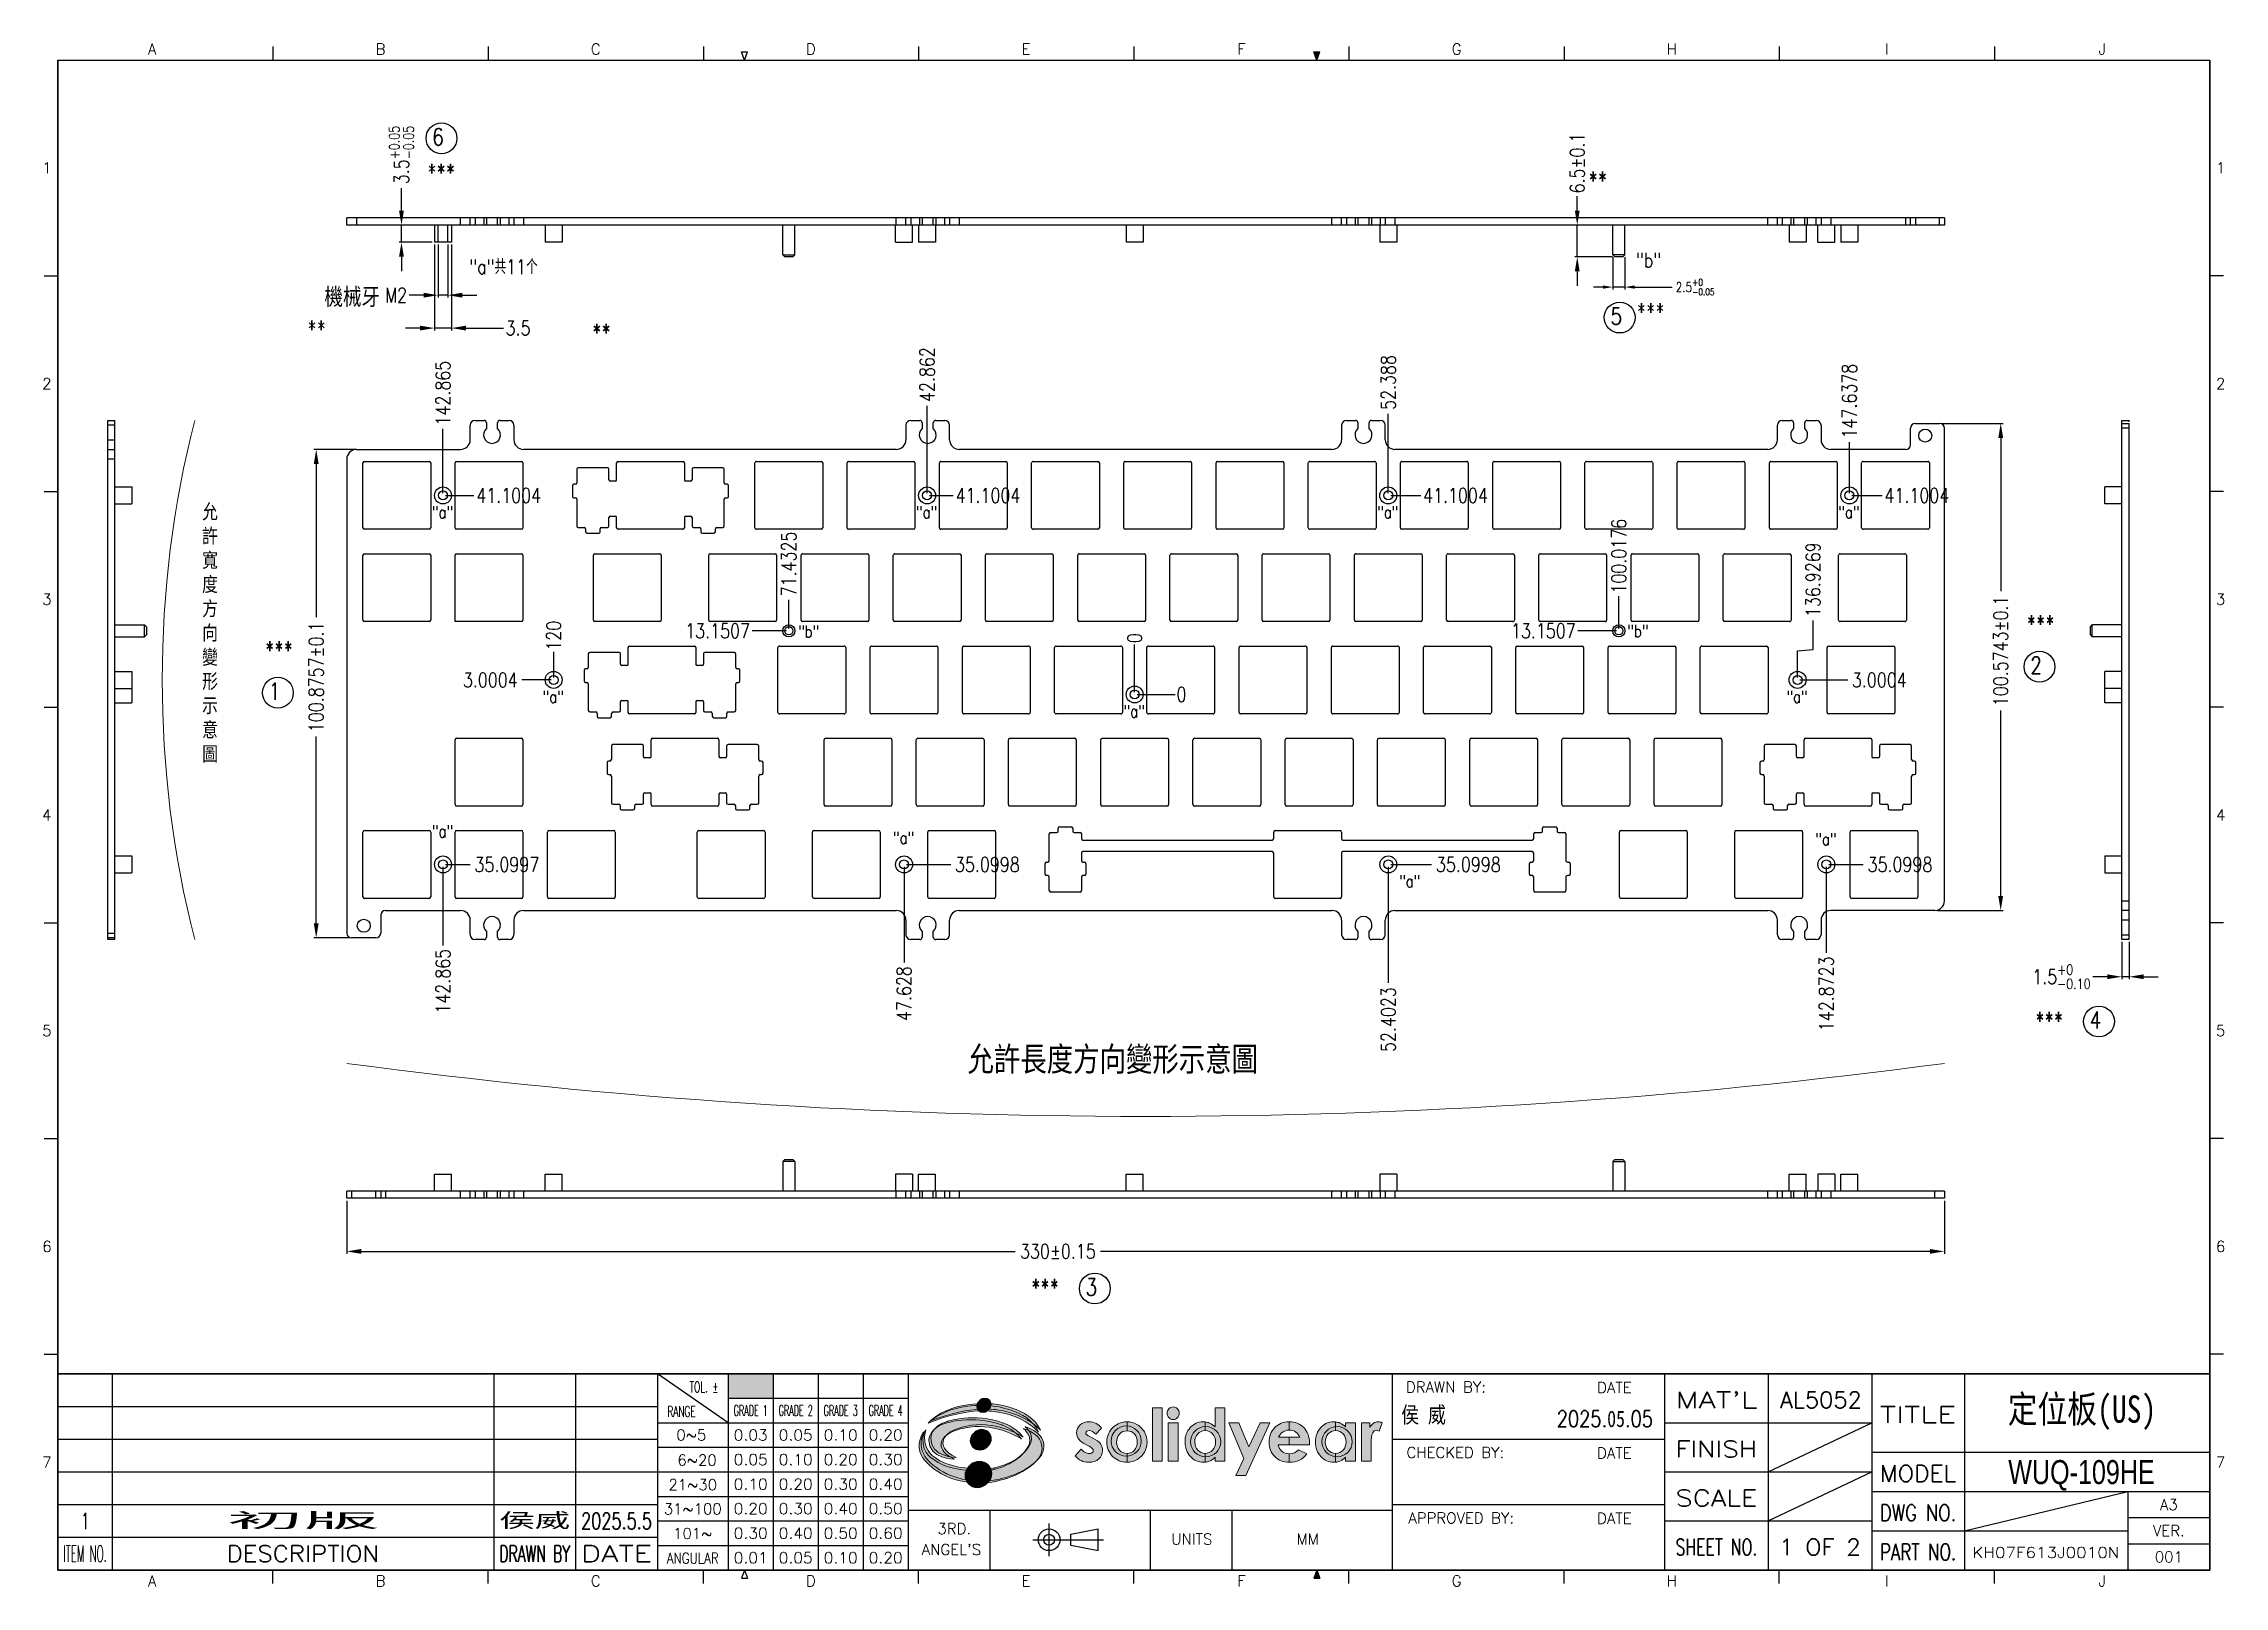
# Paper-space layout 'US正面' of a CAD drawing. Header units: inches, sheet in millimetres. Extents: x 1 to 401, y 1 to 284.
# The model-space entities are those that its viewports show. They can reach past a viewport. Long polylines and large blocks are cut down to what shows.
import ezdxf
from ezdxf.enums import TextEntityAlignment as Align

# ---------------------------------------------------------------- set-up
doc = ezdxf.new("R2010")
doc.units = ezdxf.units.IN
doc.header["$LTSCALE"] = 1.21
doc.header["$MEASUREMENT"] = 0
doc.header["$PDMODE"] = 3
doc.header["$PDSIZE"] = 0.3125
doc.layers.get('0').update_dxf_attribs({"linetype": 'CONTINUOUS'})
doc.layers.get('Defpoints').update_dxf_attribs({"linetype": 'CONTINUOUS'})
for name, color, linetype in [('DIM', 2, 'CONTINUOUS'), ('圖層 1', 7, 'CONTINUOUS'), ('尺寸', 3, 'CONTINUOUS')]:
    doc.layers.add(name, color=color, linetype=linetype)
doc.layers.add('圖框', color=7, linetype='CONTINUOUS', lineweight=35)
doc.styles.get("Standard").update_dxf_attribs({"font": 'simplex.shx', "width": 0.8, "bigfont": 'chineset.shx'})
doc.dimstyles.new('ISO-25', dxfattribs={"dimtxt": 3, "dimasz": 3, "dimexe": 0.5, "dimexo": 0.5, "dimgap": 0.5, "dimtad": 0, "dimdec": 4, "dimdsep": 46, "dimtxsty": 'Standard', "dimcen": 0, "dimclrd": 256, "dimclre": 256, "dimclrt": 256, "dimadec": 4, "dimazin": 2, "dimtfac": 1, "dimtdec": 4, "dimtmove": 0, "dimatfit": 3, "dimfxl": 1, "dimtolj": 1, "dimarcsym": 0})
doc.dimstyles.new('複本 ISO-25', dxfattribs={"dimtxt": 2, "dimasz": 2, "dimexe": 0.5, "dimexo": 0.5, "dimgap": 0.5, "dimtad": 0, "dimlfac": 0.5, "dimdsep": 46, "dimtxsty": 'Standard', "dimcen": 0, "dimclrd": 256, "dimclre": 256, "dimclrt": 256, "dimazin": 2, "dimtp": 0.1, "dimtm": 0.1, "dimtfac": 1, "dimtmove": 0, "dimatfit": 3, "dimfxl": 1, "dimtolj": 1, "dimarcsym": 0})

psp = doc.layouts.new('US正面')

# ---------------------------------------------------------------- texts
at = {"layer": 'DIM', "attachment_point": 1}
for s, insert, char_height, width in [('{\\fSimSun|b0|i0|c136|p2;\\C7;  定位板(US)}', (356.29, 36.01), 5, 49.7422), ('{\\f新細明體|b0|i0|c136|p18;\\H1.1x;WUQ-109HE}', (361.82, 24.16), 4, 34.9005)]:
    psp.add_mtext(s, dxfattribs=dict(at, insert=insert, char_height=char_height, width=width))
at = {"layer": '圖框', "lineweight": 25}
for s, p in [('A', (21.33, 282.92)), ('B', (63.22, 282.92)), ('C', (102.7, 282.92)), ('D', (142.17, 282.92)), ('E', (181.65, 282.92)), ('F', (221.13, 282.92)), ('G', (260.61, 282.92)), ('H', (300.09, 282.92)), ('I', (339.56, 282.92)), ('J', (379.04, 282.92)), ('1', (2, 261.14)), ('1', (400.78, 261.14)), ('2', (2, 221.58)), ('2', (400.78, 221.58)), ('3', (2, 182.02)), ('3', (400.78, 182.02)), ('4', (2, 142.46)), ('4', (400.78, 142.46)), ('5', (2, 102.9)), ('5', (400.78, 102.9)), ('6', (2, 63.34)), ('6', (400.78, 63.34)), ('DRAWN BY:', (258.66, 37.55)), ('DATE', (289.56, 37.47)), ('0~5', (120.23, 28.77)), ('7', (2, 23.78)), ('6~20', (121.27, 24.16)), ('CHECKED BY:', (260.38, 25.55)), ('DATE', (289.56, 25.47)), ('7', (400.78, 23.78)), ('21~30', (120.49, 19.64)), ('31~100', (120.49, 15.21)), ('A3', (391.28, 16)), ('3RD.', (168.47, 11.59)), ('APPROVED BY:', (261.46, 13.55)), ('DATE', (289.56, 13.47)), ('VER.', (391.28, 11.2)), ('101~', (120.49, 10.69)), ("ANGEL'S", (167.94, 7.76)), ('UNITS', (212.04, 9.67)), ('MM', (233.3, 9.67)), ('001', (391.28, 6.4)), ('A', (21.33, 2)), ('B', (63.22, 2)), ('C', (102.7, 2)), ('D', (142.17, 2)), ('E', (181.65, 2)), ('F', (221.13, 2)), ('G', (260.61, 2)), ('H', (300.09, 2)), ('I', (339.56, 2)), ('J', (379.04, 2))]:
    psp.add_text(s, height=2, dxfattribs=at).set_placement(p, align=Align.MIDDLE_CENTER)
for s, width, p in [('TOL. %%P', 0.6, (122.55, 37.57)), ('RANGE', 0.6, (118.43, 33.07)), ('ANGULAR', 0.8, (120.49, 6.18))]:
    psp.add_text(s, height=2, dxfattribs=dict(at, width=width)).set_placement(p, align=Align.MIDDLE_CENTER)
for s, width, p, p2 in [("MAT'L", 1.235294, (300.78, 33.7), (315.78, 33.7)), ('AL5052', 0.929204, (319.95, 33.7), (334.95, 33.7)), ('TITLE', 1.324324, (338.28, 31), (352.28, 31)), ('FINISH', 1.166667, (300.78, 24.7), (315.78, 24.7)), ('SCALE', 1.129032, (300.78, 15.7), (315.78, 15.7)), ('DWG NO.', 0.748092, (338.28, 13), (352.28, 13)), ('SHEET NO.', 0.644172, (300.78, 6.7), (315.78, 6.7)), ('1 OF 2', 0.972222, (319.78, 6.7), (334.78, 6.7)), ('PART NO.', 0.666667, (338.28, 5.8), (352.28, 5.8))]:
    psp.add_text(s, height=3, rotation=360, dxfattribs=dict(at, width=width)).set_placement(p, p2, align=Align.FIT)
for s, height, width, p, p2 in [('GRADE 1', 2, 0.512695, (128, 32.25), (134.25, 32.25)), ('GRADE 2', 2, 0.479015, (136.25, 32.25), (142.5, 32.25)), ('GRADE 3', 2, 0.479015, (144.5, 32.25), (150.75, 32.25)), ('GRADE 4', 2, 0.475543, (152.75, 32.25), (159, 32.25)), ('0.03', 2, 1.025391, (128, 27.75), (134.25, 27.75)), ('0.05', 2, 1.025391, (136.25, 27.75), (142.5, 27.75)), ('0.10', 2, 1.09375, (144.5, 27.75), (150.75, 27.75)), ('0.20', 2, 1.025391, (152.75, 27.75), (159, 27.75)), ('0.05', 2, 1.025391, (128, 23.25), (134.25, 23.25)), ('0.10', 2, 1.09375, (136.25, 23.25), (142.5, 23.25)), ('0.20', 2, 1.025391, (144.5, 23.25), (150.75, 23.25)), ('0.30', 2, 1.025391, (152.75, 23.25), (159, 23.25)), ('0.10', 2, 1.09375, (128, 18.75), (134.25, 18.75)), ('0.20', 2, 1.025391, (136.25, 18.75), (142.5, 18.75)), ('0.30', 2, 1.025391, (144.5, 18.75), (150.75, 18.75)), ('0.40', 2, 1.025391, (152.75, 18.75), (159, 18.75)), ('0.20', 2, 1.025391, (128, 14.25), (134.25, 14.25)), ('0.30', 2, 1.025391, (136.25, 14.25), (142.5, 14.25)), ('0.40', 2, 1.025391, (144.5, 14.25), (150.75, 14.25)), ('0.50', 2, 1.025391, (152.75, 14.25), (159, 14.25)), ('1', 3, 2.025924, (8.29, 11.5), (9.74, 11.5)), ('初版', 3, 4.869565, (35, 11.5), (63, 11.5)), ('侯威', 3, 2.212766, (85, 11.5), (98, 11.5)), ('2025.5.5', 3, 0.679104, (100, 11.5), (113, 11.5)), ('ITEM NO.', 3, 0.41791, (5, 5.5), (13, 5.5)), ('DESCRIPTION', 3, 1.015544, (35, 5.5), (63, 5.5)), ('DRAWN BY', 3, 0.548193, (85, 5.5), (98, 5.5)), ('DATE', 3, 1.22973, (100, 5.5), (113, 5.5)), ('0.30', 2, 1.025391, (128, 9.75), (134.25, 9.75)), ('0.40', 2, 1.025391, (136.25, 9.75), (142.5, 9.75)), ('0.50', 2, 1.025391, (144.5, 9.75), (150.75, 9.75)), ('0.60', 2, 1.025391, (152.75, 9.75), (159, 9.75)), ('KH07F613J0010N', 2, 1.077947, (355.21, 6.21), (382.21, 6.21)), ('0.01', 2, 1.193182, (128, 5.25), (134.25, 5.25)), ('0.05', 2, 1.025391, (136.25, 5.25), (142.5, 5.25)), ('0.10', 2, 1.09375, (144.5, 5.25), (150.75, 5.25)), ('0.20', 2, 1.025391, (152.75, 5.25), (159, 5.25))]:
    psp.add_text(s, height=height, dxfattribs=dict(at, width=width)).set_placement(p, p2, align=Align.FIT)
psp.add_text('MODEL', height=3, rotation=360, dxfattribs=at).set_placement((338.28, 20.2), (352.28, 20.2), align=Align.FIT)
at = {"layer": '圖框', "lineweight": 25, "insert": (278.98, 33.23), "char_height": 3, "width": 38.7093, "attachment_point": 1}
psp.add_mtext('2025.{\\fSimSun|b0|i0|c134|p54;05\\Fsimplex.shx,chineset.shx|c0;.05}', dxfattribs=at)
at = {"layer": '尺寸', "insert": (250.46, 33.98), "char_height": 3, "width": 17.8366, "attachment_point": 1}
psp.add_mtext('{\\fSimSun|b0|i0|c134|p54;侯 威}', dxfattribs=at)

msp = doc.modelspace()

# ---------------------------------------------------------------- texts
at = {"color": 2, "linetype": 'Continuous', "attachment_point": 3, "line_spacing_factor": 0.9}
for s, insert, char_height, width in [('6', (208.23998, 902.9391), 3.5, 3.7781659), ('***', (210.58017, 895.62975), 3.5, 12.0066605), ('**', (448.51927, 894.01059), 3.5, 12.0066605), ('"a"共11个', (227.62681, 875.87181), 3, 15.4117128), ('"b"', (459.69265, 877.214), 3, 7.979104), ('5', (451.61806, 865.91781), 3.5, 3.7781659), ('***', (460.40506, 866.86842), 3.5, 12.0066605), ('**', (183.8834, 863.27893), 3.5, 5.301712), ('**', (242.71942, 862.60918), 3.5, 12.0066605), ('"a"', (210.13686, 824.93246), 2.5, 7.979104), ('"a"', (310.13986, 824.93246), 2.5, 7.979104), ('"a"', (405.38986, 824.93246), 2.5, 7.979104), ('"a"', (500.63966, 824.93246), 2.5, 7.979104), ('***', (540.95229, 802.40281), 3.5, 12.0066605), ('"b"', (285.7709, 800.31289), 2.5, 7.979104), ('"b"', (457.05291, 800.40587), 2.5, 7.979104), ('***', (177.07886, 797.02851), 3.5, 12.0066605), ('2', (538.32633, 793.82765), 3.5, 3.7781659), ('1', (174.4529, 788.45335), 3.5, 3.7781659), ('"a"', (233.00186, 786.83246), 2.5, 7.979104), ('"a"', (353.00186, 783.83211), 2.5, 7.979104), ('"a"', (489.92881, 786.83246), 2.5, 7.979104), ('"a"', (210.13686, 759.05559), 2.5, 7.979104), ('"a"', (305.37386, 757.68944), 2.5, 7.979104), ('"a"', (495.87416, 757.41169), 2.5, 7.979104), ('"a"', (409.91746, 748.73228), 2.5, 7.979104), ('***', (542.71642, 720.49215), 3.5, 12.0066605), ('4', (550.59854, 720.56926), 3.5, 3.7781659), ('***', (335.31109, 665.36277), 3.5, 12.0066605), ('3', (343.19321, 665.43987), 3.5, 3.7781659)]:
    msp.add_mtext(s, dxfattribs=dict(at, insert=insert, char_height=char_height, width=width))
at = {"layer": '尺寸', "linetype": 'Continuous', "insert": (195.04067, 869.95805), "char_height": 3.5, "width": 12.9582296, "attachment_point": 3, "line_spacing_factor": 0.9}
msp.add_mtext('{\\fSimSun|b0|i0|c134|p54;機械牙}', dxfattribs=at)
at = {"layer": '尺寸', "lineweight": 15, "attachment_point": 1}
for s, insert, char_height, width in [('{\\fSimSun|b0|i0|c134|p54;允\\P許\\P寬\\P度\\P方\\P向\\P變\\P形\\P示\\P意\\P圖}', (158.30852, 825.31087), 3, 10.6230046), ('{\\fSimSun|b0|i0|c134|p54;允許長度方向變形示意圖}', (316.40104, 713.26654), 5, 140.7)]:
    msp.add_mtext(s, dxfattribs=dict(at, insert=insert, char_height=char_height, width=width))

# ---------------------------------------------------------------- blocks, each defined once
blk = doc.blocks.new('*D41')
at = {"layer": 'Defpoints', "color": 0, "transparency": 16777216}
for p in [(199.49, 882.94), (206.31, 882.94), (206.31, 879.44)]:
    blk.add_point(p, dxfattribs=at)
at = {"layer": '尺寸', "linetype": 'Continuous', "lineweight": -2, "transparency": 16777216}
for p, q in [((199.49, 885.94), (199.49, 890.59)), ((205.81, 882.94), (198.99, 882.94)), ((199.49, 879.44), (199.49, 882.94)), ((205.81, 879.44), (198.99, 879.44)), ((199.49, 876.44), (199.49, 873.44))]:
    blk.add_line(p, q, dxfattribs=at)
at = {"layer": '尺寸', "transparency": 16777216}
for points in [[(198.99, 885.94), (199.99, 885.94), (199.49, 882.94)], [(199.99, 876.44), (198.99, 876.44), (199.49, 879.44)]]:
    blk.add_solid(points, dxfattribs=at)
at = {"layer": '尺寸', "transparency": 16777216, "insert": (199.49, 897.44), "char_height": 3, "attachment_point": 5, "rotation": 90}
blk.add_mtext('\\A1;\\A1;3.5{\\H0.7x;\\S+0.05^ -0.05;}', dxfattribs=at)
blk = doc.blocks.new('*D42')
at = {"layer": 'Defpoints', "color": 0, "transparency": 16777216}
for p in [(207.06, 879.44), (209.06, 879.44), (207.06, 868.5)]:
    blk.add_point(p, dxfattribs=at)
at = {"layer": '尺寸', "linetype": 'Continuous', "lineweight": -2, "transparency": 16777216}
for p, q in [((207.06, 878.94), (207.06, 868)), ((209.06, 878.94), (209.06, 868)), ((204.06, 868.5), (201.06, 868.5)), ((209.06, 868.5), (207.06, 868.5)), ((212.06, 868.5), (215.06, 868.5))]:
    blk.add_line(p, q, dxfattribs=at)
at = {"layer": '尺寸', "transparency": 16777216}
for points in [[(204.06, 868), (204.06, 869), (207.06, 868.5)], [(212.06, 869), (212.06, 868), (209.06, 868.5)]]:
    blk.add_solid(points, dxfattribs=at)
at = {"layer": '尺寸', "transparency": 16777216, "insert": (198.39, 868.5), "char_height": 3, "attachment_point": 5}
blk.add_mtext('\\A1;M2', dxfattribs=at)
blk = doc.blocks.new('*D43')
at = {"layer": 'Defpoints', "color": 0, "transparency": 16777216}
for p in [(206.31, 879.44), (209.81, 879.44), (206.31, 861.71)]:
    blk.add_point(p, dxfattribs=at)
at = {"layer": '尺寸', "lineweight": -2, "transparency": 16777216}
for p, q in [((206.31, 878.94), (206.31, 861.21)), ((209.81, 878.94), (209.81, 861.21)), ((203.31, 861.71), (200.31, 861.71)), ((209.81, 861.71), (206.31, 861.71)), ((212.81, 861.71), (220.56, 861.71))]:
    blk.add_line(p, q, dxfattribs=at)
at = {"layer": '尺寸', "transparency": 16777216}
for points in [[(203.31, 861.21), (203.31, 862.21), (206.31, 861.71)], [(212.81, 862.21), (212.81, 861.21), (209.81, 861.71)]]:
    blk.add_solid(points, dxfattribs=at)
at = {"layer": '尺寸', "transparency": 16777216, "insert": (223.57, 861.71), "char_height": 3, "attachment_point": 5}
blk.add_mtext('\\A1;3.5', dxfattribs=at)
blk = doc.blocks.new('*D44')
at = {"layer": 'Defpoints', "color": 0, "transparency": 16777216}
for p in [(190.21, 836.65), (181.88, 735.78), (189.2, 735.78)]:
    blk.add_point(p, dxfattribs=at)
at = {"layer": '尺寸', "lineweight": -2, "transparency": 16777216}
for p, q in [((189.71, 836.65), (181.38, 836.65)), ((181.88, 833.65), (181.88, 802.02)), ((181.88, 738.78), (181.88, 777.36)), ((188.7, 735.78), (181.38, 735.78))]:
    blk.add_line(p, q, dxfattribs=at)
at = {"layer": '尺寸', "transparency": 16777216}
for points in [[(182.38, 833.65), (181.38, 833.65), (181.88, 836.65)], [(181.38, 738.78), (182.38, 738.78), (181.88, 735.78)]]:
    blk.add_solid(points, dxfattribs=at)
at = {"layer": '尺寸', "transparency": 16777216, "insert": (181.88, 789.69), "char_height": 3, "attachment_point": 5, "rotation": 90}
blk.add_mtext('\\A1;\\A1;100.8757%%p0.1', dxfattribs=at)
blk = doc.blocks.new('*D45')
at = {"layer": 'Defpoints', "color": 0, "transparency": 16777216}
for p in [(188.2, 682.02), (518.2, 682.02), (188.2, 671.06)]:
    blk.add_point(p, dxfattribs=at)
at = {"layer": '尺寸', "lineweight": -2, "transparency": 16777216}
for p, q in [((188.2, 681.52), (188.2, 670.56)), ((518.2, 681.52), (518.2, 670.56)), ((191.2, 671.06), (326.23, 671.06)), ((515.2, 671.06), (343.91, 671.06))]:
    blk.add_line(p, q, dxfattribs=at)
at = {"layer": '尺寸', "transparency": 16777216}
for points in [[(191.2, 671.56), (191.2, 670.56), (188.2, 671.06)], [(515.2, 670.56), (515.2, 671.56), (518.2, 671.06)]]:
    blk.add_solid(points, dxfattribs=at)
at = {"layer": '尺寸', "transparency": 16777216, "insert": (335.07, 671.06), "char_height": 3, "attachment_point": 5}
blk.add_mtext('\\A1;\\A1;330%%p0.15', dxfattribs=at)
blk = doc.blocks.new('*D46')
at = {"layer": 'Defpoints', "color": 0, "transparency": 16777216}
for p in [(517.18, 842.03), (516.19, 741.45), (529.82, 741.45)]:
    blk.add_point(p, dxfattribs=at)
at = {"layer": '尺寸', "lineweight": -2, "transparency": 16777216}
for p, q in [((517.68, 842.03), (530.32, 842.03)), ((529.82, 839.03), (529.82, 807.39)), ((529.82, 744.45), (529.82, 782.74)), ((516.69, 741.45), (530.32, 741.45))]:
    blk.add_line(p, q, dxfattribs=at)
at = {"layer": '尺寸', "transparency": 16777216}
for points in [[(530.32, 839.03), (529.32, 839.03), (529.82, 842.03)], [(529.32, 744.45), (530.32, 744.45), (529.82, 741.45)]]:
    blk.add_solid(points, dxfattribs=at)
at = {"layer": '尺寸', "transparency": 16777216, "insert": (529.82, 795.06), "char_height": 3, "attachment_point": 5, "rotation": 90}
blk.add_mtext('\\A1;\\A1;100.5743%%p0.1', dxfattribs=at)
blk = doc.blocks.new('*D47')
at = {"layer": 'Defpoints', "color": 0, "transparency": 16777216}
for p in [(442.35, 882.94), (449.7, 882.94), (450.1, 876.44)]:
    blk.add_point(p, dxfattribs=at)
at = {"layer": '尺寸', "linetype": 'Continuous', "lineweight": -2, "transparency": 16777216}
for p, q in [((442.35, 885.94), (442.35, 888.94)), ((449.2, 882.94), (441.85, 882.94)), ((442.35, 876.44), (442.35, 882.94)), ((449.6, 876.44), (441.85, 876.44)), ((442.35, 873.44), (442.35, 870.44))]:
    blk.add_line(p, q, dxfattribs=at)
at = {"layer": '尺寸', "transparency": 16777216}
for points in [[(441.85, 885.94), (442.85, 885.94), (442.35, 882.94)], [(442.85, 873.44), (441.85, 873.44), (442.35, 876.44)]]:
    blk.add_solid(points, dxfattribs=at)
at = {"layer": '尺寸', "transparency": 16777216, "insert": (442.35, 895.79), "char_height": 3, "attachment_point": 5, "rotation": 90}
blk.add_mtext('\\A1;\\A1;6.5%%p0.1', dxfattribs=at)
blk = doc.blocks.new('*D48')
at = {"layer": 'Defpoints', "color": 0, "transparency": 16777216}
for p in [(449.7, 876.84), (452.2, 876.84), (449.7, 870.17)]:
    blk.add_point(p, dxfattribs=at)
at = {"layer": '尺寸', "linetype": 'Continuous', "lineweight": -2, "transparency": 16777216}
for p, q in [((449.7, 876.34), (449.7, 869.67)), ((452.2, 876.34), (452.2, 869.67)), ((447.7, 870.17), (445.7, 870.17)), ((452.2, 870.17), (449.7, 870.17)), ((454.2, 870.17), (461.96, 870.17))]:
    blk.add_line(p, q, dxfattribs=at)
at = {"layer": '尺寸', "transparency": 16777216}
for points in [[(447.7, 869.84), (447.7, 870.51), (449.7, 870.17)], [(454.2, 870.51), (454.2, 869.84), (452.2, 870.17)]]:
    blk.add_solid(points, dxfattribs=at)
at = {"layer": '尺寸', "transparency": 16777216, "insert": (466.7, 870.17), "char_height": 2, "attachment_point": 5}
blk.add_mtext('\\A1;\\A1;2.5{\\H0.7x;\\S+0^ -0.05;}', dxfattribs=at)
blk = doc.blocks.new('*D49')
at = {"layer": 'Defpoints', "color": 0, "transparency": 16777216}
for p in [(350.93, 786.05), (350.93, 786.05), (359.28, 786.05)]:
    blk.add_point(p, dxfattribs=at)
at = {"layer": '尺寸', "lineweight": -2, "transparency": 16777216}
blk.add_line((351.43, 786.05), (359.28, 786.05), dxfattribs=at)
at = {"layer": '尺寸', "transparency": 16777216, "insert": (360.58, 786.05), "char_height": 3, "attachment_point": 5}
blk.add_mtext('\\A1;0', dxfattribs=at)
blk = doc.blocks.new('*D50')
at = {"layer": 'Defpoints', "color": 0, "transparency": 16777216}
for p in [(350.93, 796.38), (350.93, 786.05), (350.93, 786.05)]:
    blk.add_point(p, dxfattribs=at)
at = {"layer": '尺寸', "lineweight": -2, "transparency": 16777216}
blk.add_line((350.93, 786.55), (350.93, 796.38), dxfattribs=at)
at = {"layer": '尺寸', "transparency": 16777216, "insert": (350.93, 797.68), "char_height": 3, "attachment_point": 5, "rotation": 90}
blk.add_mtext('\\A1;0', dxfattribs=at)
blk = doc.blocks.new('*D51')
at = {"layer": 'Defpoints', "color": 0, "transparency": 16777216}
for p in [(208.06, 840.92), (208.06, 827.15), (350.93, 786.05)]:
    blk.add_point(p, dxfattribs=at)
at = {"layer": '尺寸', "lineweight": -2, "transparency": 16777216}
blk.add_line((208.06, 827.65), (208.06, 840.92), dxfattribs=at)
at = {"layer": '尺寸', "transparency": 16777216, "insert": (208.06, 848.28), "char_height": 3, "attachment_point": 5, "rotation": 90}
blk.add_mtext('\\A1;142.865', dxfattribs=at)
blk = doc.blocks.new('*D52')
at = {"layer": 'Defpoints', "color": 0, "transparency": 16777216}
for p in [(208.06, 827.15), (214.45, 827.15), (350.93, 786.05)]:
    blk.add_point(p, dxfattribs=at)
at = {"layer": '尺寸', "lineweight": -2, "transparency": 16777216}
blk.add_line((208.56, 827.15), (214.45, 827.15), dxfattribs=at)
at = {"layer": '尺寸', "transparency": 16777216, "insert": (221.63, 827.15), "char_height": 3, "attachment_point": 5}
blk.add_mtext('\\A1;41.1004', dxfattribs=at)
blk = doc.blocks.new('*D53')
at = {"layer": 'Defpoints', "color": 0, "transparency": 16777216}
for p in [(308.07, 845.66), (308.07, 827.15), (350.93, 786.05)]:
    blk.add_point(p, dxfattribs=at)
at = {"layer": '尺寸', "lineweight": -2, "transparency": 16777216}
blk.add_line((308.07, 827.65), (308.07, 845.66), dxfattribs=at)
at = {"layer": '尺寸', "transparency": 16777216, "insert": (308.07, 852.1), "char_height": 3, "attachment_point": 5, "rotation": 90}
blk.add_mtext('\\A1;42.862', dxfattribs=at)
blk = doc.blocks.new('*D54')
at = {"layer": 'Defpoints', "color": 0, "transparency": 16777216}
for p in [(308.07, 827.15), (313.44, 827.15), (350.93, 786.05)]:
    blk.add_point(p, dxfattribs=at)
at = {"layer": '尺寸', "lineweight": -2, "transparency": 16777216}
blk.add_line((308.57, 827.15), (313.44, 827.15), dxfattribs=at)
at = {"layer": '尺寸', "transparency": 16777216, "insert": (320.63, 827.15), "char_height": 3, "attachment_point": 5}
blk.add_mtext('\\A1;41.1004', dxfattribs=at)
blk = doc.blocks.new('*D55')
at = {"layer": 'Defpoints', "color": 0, "transparency": 16777216}
for p in [(403.32, 844.03), (403.32, 827.15), (350.93, 786.05)]:
    blk.add_point(p, dxfattribs=at)
at = {"layer": '尺寸', "lineweight": -2, "transparency": 16777216}
blk.add_line((403.32, 827.65), (403.32, 844.03), dxfattribs=at)
at = {"layer": '尺寸', "transparency": 16777216, "insert": (403.32, 850.47), "char_height": 3, "attachment_point": 5, "rotation": 90}
blk.add_mtext('\\A1;52.388', dxfattribs=at)
blk = doc.blocks.new('*D56')
at = {"layer": 'Defpoints', "color": 0, "transparency": 16777216}
for p in [(403.32, 827.15), (410.01, 827.15), (350.93, 786.05)]:
    blk.add_point(p, dxfattribs=at)
at = {"layer": '尺寸', "lineweight": -2, "transparency": 16777216}
blk.add_line((403.82, 827.15), (410.01, 827.15), dxfattribs=at)
at = {"layer": '尺寸', "transparency": 16777216, "insert": (417.2, 827.15), "char_height": 3, "attachment_point": 5}
blk.add_mtext('\\A1;41.1004', dxfattribs=at)
blk = doc.blocks.new('*D57')
at = {"layer": 'Defpoints', "color": 0, "transparency": 16777216}
for p in [(498.57, 838.13), (498.57, 827.15), (350.93, 786.05)]:
    blk.add_point(p, dxfattribs=at)
at = {"layer": '尺寸', "lineweight": -2, "transparency": 16777216}
blk.add_line((498.57, 827.65), (498.57, 838.13), dxfattribs=at)
at = {"layer": '尺寸', "transparency": 16777216, "insert": (498.57, 846.63), "char_height": 3, "attachment_point": 5, "rotation": 90}
blk.add_mtext('\\A1;147.6378', dxfattribs=at)
blk = doc.blocks.new('*D58')
at = {"layer": 'Defpoints', "color": 0, "transparency": 16777216}
for p in [(498.57, 827.15), (505.31, 827.15), (350.93, 786.05)]:
    blk.add_point(p, dxfattribs=at)
at = {"layer": '尺寸', "lineweight": -2, "transparency": 16777216}
blk.add_line((499.07, 827.15), (505.31, 827.15), dxfattribs=at)
at = {"layer": '尺寸', "transparency": 16777216, "insert": (512.5, 827.15), "char_height": 3, "attachment_point": 5}
blk.add_mtext('\\A1;41.1004', dxfattribs=at)
blk = doc.blocks.new('*D59')
at = {"layer": 'Defpoints', "color": 0, "transparency": 16777216}
for p in [(491.06, 801.31), (487.85, 789.05), (350.93, 786.05)]:
    blk.add_point(p, dxfattribs=at)
at = {"layer": '尺寸', "lineweight": -2, "transparency": 16777216}
for p, q in [((491.06, 795.31), (491.06, 801.31)), ((487.85, 795.05), (491.06, 795.31)), ((487.85, 789.55), (487.85, 795.05))]:
    blk.add_line(p, q, dxfattribs=at)
at = {"layer": '尺寸', "transparency": 16777216, "insert": (491.06, 809.75), "char_height": 3, "attachment_point": 5, "rotation": 90}
blk.add_mtext('\\A1;136.9269', dxfattribs=at)
blk = doc.blocks.new('*D60')
at = {"layer": 'Defpoints', "color": 0, "transparency": 16777216}
for p in [(487.85, 789.05), (498.23, 789.05), (350.93, 786.05)]:
    blk.add_point(p, dxfattribs=at)
at = {"layer": '尺寸', "lineweight": -2, "transparency": 16777216}
blk.add_line((488.35, 789.05), (498.23, 789.05), dxfattribs=at)
at = {"layer": '尺寸', "transparency": 16777216, "insert": (504.73, 789.05), "char_height": 3, "attachment_point": 5}
blk.add_mtext('\\A1;3.0004', dxfattribs=at)
blk = doc.blocks.new('*D61')
at = {"layer": 'Defpoints', "color": 0, "transparency": 16777216}
for p in [(450.95, 806.38), (450.95, 799.2), (350.93, 786.05)]:
    blk.add_point(p, dxfattribs=at)
at = {"layer": '尺寸', "lineweight": -2, "transparency": 16777216}
blk.add_line((450.95, 799.7), (450.95, 806.38), dxfattribs=at)
at = {"layer": '尺寸', "transparency": 16777216, "insert": (450.95, 814.6), "char_height": 3, "attachment_point": 5, "rotation": 90}
blk.add_mtext('\\A1;100.0176', dxfattribs=at)
blk = doc.blocks.new('*D62')
at = {"layer": 'Defpoints', "color": 0, "transparency": 16777216}
for p in [(442.48, 799.2), (450.95, 799.2), (350.93, 786.05)]:
    blk.add_point(p, dxfattribs=at)
at = {"layer": '尺寸', "lineweight": -2, "transparency": 16777216}
blk.add_line((450.45, 799.2), (442.48, 799.2), dxfattribs=at)
at = {"layer": '尺寸', "transparency": 16777216, "insert": (435.35, 799.2), "char_height": 3, "attachment_point": 5}
blk.add_mtext('\\A1;13.1507', dxfattribs=at)
blk = doc.blocks.new('*D63')
at = {"layer": 'Defpoints', "color": 0, "transparency": 16777216}
for p in [(279.5, 805.63), (279.5, 799.2), (350.93, 786.05)]:
    blk.add_point(p, dxfattribs=at)
at = {"layer": '尺寸', "lineweight": -2, "transparency": 16777216}
blk.add_line((279.5, 799.7), (279.5, 805.63), dxfattribs=at)
at = {"layer": '尺寸', "transparency": 16777216, "insert": (279.5, 812.99), "char_height": 3, "attachment_point": 5, "rotation": 90}
blk.add_mtext('\\A1;71.4325', dxfattribs=at)
blk = doc.blocks.new('*D64')
at = {"layer": 'Defpoints', "color": 0, "transparency": 16777216}
for p in [(271.91, 799.2), (279.5, 799.2), (350.93, 786.05)]:
    blk.add_point(p, dxfattribs=at)
at = {"layer": '尺寸', "lineweight": -2, "transparency": 16777216}
blk.add_line((279, 799.2), (271.91, 799.2), dxfattribs=at)
at = {"layer": '尺寸', "transparency": 16777216, "insert": (264.78, 799.2), "char_height": 3, "attachment_point": 5}
blk.add_mtext('\\A1;13.1507', dxfattribs=at)
blk = doc.blocks.new('*D65')
at = {"layer": 'Defpoints', "color": 0, "transparency": 16777216}
for p in [(230.93, 794.84), (230.93, 789.05), (350.93, 786.05)]:
    blk.add_point(p, dxfattribs=at)
at = {"layer": '尺寸', "lineweight": -2, "transparency": 16777216}
blk.add_line((230.93, 789.55), (230.93, 794.84), dxfattribs=at)
at = {"layer": '尺寸', "transparency": 16777216, "insert": (230.93, 798.19), "char_height": 3, "attachment_point": 5, "rotation": 90}
blk.add_mtext('\\A1;120', dxfattribs=at)
blk = doc.blocks.new('*D66')
at = {"layer": 'Defpoints', "color": 0, "transparency": 16777216}
for p in [(224.33, 789.05), (230.93, 789.05), (350.93, 786.05)]:
    blk.add_point(p, dxfattribs=at)
at = {"layer": '尺寸', "lineweight": -2, "transparency": 16777216}
blk.add_line((230.43, 789.05), (224.33, 789.05), dxfattribs=at)
at = {"layer": '尺寸', "transparency": 16777216, "insert": (217.83, 789.05), "char_height": 3, "attachment_point": 5}
blk.add_mtext('\\A1;3.0004', dxfattribs=at)
blk = doc.blocks.new('*D67')
at = {"layer": 'Defpoints', "color": 0, "transparency": 16777216}
for p in [(350.93, 786.05), (208.06, 750.95), (208.06, 734.2)]:
    blk.add_point(p, dxfattribs=at)
at = {"layer": '尺寸', "lineweight": -2, "transparency": 16777216}
blk.add_line((208.06, 750.45), (208.06, 734.2), dxfattribs=at)
at = {"layer": '尺寸', "transparency": 16777216, "insert": (208.06, 726.84), "char_height": 3, "attachment_point": 5, "rotation": 90}
blk.add_mtext('\\A1;142.865', dxfattribs=at)
blk = doc.blocks.new('*D68')
at = {"layer": 'Defpoints', "color": 0, "transparency": 16777216}
for p in [(350.93, 786.05), (303.3, 750.95), (303.3, 730.74)]:
    blk.add_point(p, dxfattribs=at)
at = {"layer": '尺寸', "lineweight": -2, "transparency": 16777216}
blk.add_line((303.3, 750.45), (303.3, 730.74), dxfattribs=at)
at = {"layer": '尺寸', "transparency": 16777216, "insert": (303.3, 724.29), "char_height": 3, "attachment_point": 5, "rotation": 90}
blk.add_mtext('\\A1;47.628', dxfattribs=at)
blk = doc.blocks.new('*D69')
at = {"layer": 'Defpoints', "color": 0, "transparency": 16777216}
for p in [(350.93, 786.05), (303.3, 750.95), (312.93, 750.95)]:
    blk.add_point(p, dxfattribs=at)
at = {"layer": '尺寸', "lineweight": -2, "transparency": 16777216}
blk.add_line((303.8, 750.95), (312.93, 750.95), dxfattribs=at)
at = {"layer": '尺寸', "transparency": 16777216, "insert": (320.51, 750.95), "char_height": 3, "attachment_point": 5}
blk.add_mtext('\\A1;35.0998', dxfattribs=at)
blk = doc.blocks.new('*D70')
at = {"layer": 'Defpoints', "color": 0, "transparency": 16777216}
for p in [(350.93, 786.05), (403.33, 750.95), (403.33, 726.51)]:
    blk.add_point(p, dxfattribs=at)
at = {"layer": '尺寸', "lineweight": -2, "transparency": 16777216}
blk.add_line((403.33, 750.45), (403.33, 726.51), dxfattribs=at)
at = {"layer": '尺寸', "transparency": 16777216, "insert": (403.33, 718.92), "char_height": 3, "attachment_point": 5, "rotation": 90}
blk.add_mtext('\\A1;52.4023', dxfattribs=at)
blk = doc.blocks.new('*D71')
at = {"layer": 'Defpoints', "color": 0, "transparency": 16777216}
for p in [(350.93, 786.05), (403.33, 750.95), (412.28, 750.95)]:
    blk.add_point(p, dxfattribs=at)
at = {"layer": '尺寸', "lineweight": -2, "transparency": 16777216}
blk.add_line((403.83, 750.95), (412.28, 750.95), dxfattribs=at)
at = {"layer": '尺寸', "transparency": 16777216, "insert": (419.86, 750.95), "char_height": 3, "attachment_point": 5}
blk.add_mtext('\\A1;35.0998', dxfattribs=at)
blk = doc.blocks.new('*D72')
at = {"layer": 'Defpoints', "color": 0, "transparency": 16777216}
for p in [(350.93, 786.05), (493.8, 750.95), (493.8, 732.74)]:
    blk.add_point(p, dxfattribs=at)
at = {"layer": '尺寸', "lineweight": -2, "transparency": 16777216}
blk.add_line((493.8, 750.45), (493.8, 732.74), dxfattribs=at)
at = {"layer": '尺寸', "transparency": 16777216, "insert": (493.8, 724.24), "char_height": 3, "attachment_point": 5, "rotation": 90}
blk.add_mtext('\\A1;142.8723', dxfattribs=at)
blk = doc.blocks.new('*D73')
at = {"layer": 'Defpoints', "color": 0, "transparency": 16777216}
for p in [(350.93, 786.05), (493.8, 750.95), (501.43, 750.95)]:
    blk.add_point(p, dxfattribs=at)
at = {"layer": '尺寸', "lineweight": -2, "transparency": 16777216}
blk.add_line((494.3, 750.95), (501.43, 750.95), dxfattribs=at)
at = {"layer": '尺寸', "transparency": 16777216, "insert": (509.01, 750.95), "char_height": 3, "attachment_point": 5}
blk.add_mtext('\\A1;35.0998', dxfattribs=at)
blk = doc.blocks.new('*D74')
at = {"layer": 'Defpoints', "color": 0, "transparency": 16777216}
for p in [(350.93, 786.05), (208.06, 750.95), (213.66, 750.95)]:
    blk.add_point(p, dxfattribs=at)
at = {"layer": 'DIM', "lineweight": -2, "transparency": 16777216}
blk.add_line((208.56, 750.95), (213.66, 750.95), dxfattribs=at)
at = {"layer": 'DIM', "transparency": 16777216, "insert": (221.25, 750.95), "char_height": 3, "attachment_point": 5}
blk.add_mtext('\\A1;35.0997', dxfattribs=at)
blk = doc.blocks.new('*D75')
at = {"layer": 'Defpoints', "color": 0, "transparency": 16777216}
for p in [(554.84, 735.45), (556.34, 735.45), (554.84, 727.77)]:
    blk.add_point(p, dxfattribs=at)
at = {"layer": '尺寸', "lineweight": -2, "transparency": 16777216}
for p, q in [((554.84, 734.95), (554.84, 727.27)), ((556.34, 734.95), (556.34, 727.27)), ((551.84, 727.77), (548.84, 727.77)), ((556.34, 727.77), (554.84, 727.77)), ((559.34, 727.77), (562.34, 727.77))]:
    blk.add_line(p, q, dxfattribs=at)
at = {"layer": '尺寸', "transparency": 16777216}
for points in [[(551.84, 727.27), (551.84, 728.27), (554.84, 727.77)], [(559.34, 728.27), (559.34, 727.27), (556.34, 727.77)]]:
    blk.add_solid(points, dxfattribs=at)
at = {"layer": '尺寸', "transparency": 16777216, "insert": (542.37, 727.77), "char_height": 3, "attachment_point": 5}
blk.add_mtext('\\A1;\\A1;1.5{\\H0.7x;\\S+0^ -0.10;}', dxfattribs=at)

# ---------------------------------------------------------------- dimensions: what is measured, and where the dimension line sits
at = {"layer": 'DIM'}
dim = msp.add_ordinate_dim(feature_location=(208.06299, 750.95368), offset=(5.5988, 0), dtype=0, origin=(350.92799, 786.05341), dimstyle='ISO-25', dxfattribs=at)
dim.commit()
dim.dimension.update_dxf_attribs({"geometry": '*D74', "text_midpoint": (221.2475, 750.95368)})
at = {"layer": '尺寸', "linetype": 'Continuous'}
for base, p1, p2, text, picture, middle in [((199.49288, 882.94341), (206.31299, 879.44341), (206.31299, 882.94341), '\\A1;<>{\\H0.7x;\\S+0.05^ -0.05;}', '*D41', (199.49288, 897.44341)), ((442.34576, 882.94341), (450.09564, 876.44341), (449.69564, 882.94341), '\\A1;<>%%p0.1', '*D47', (442.34576, 895.78627))]:
    dim = msp.add_linear_dim(base=base, p1=p1, p2=p2, angle=90, text=text, dimstyle='ISO-25', override={"dimtxsty": 'Standard'}, dxfattribs=at)
    dim.commit()
    dim.dimension.update_dxf_attribs({"geometry": picture, "text_midpoint": middle, "dimtype": 160})
dim = msp.add_linear_dim(base=(207.06299, 868.50411), p1=(209.06299, 879.44341), p2=(207.06299, 879.44341), text='M<>', dimstyle='ISO-25', dxfattribs=at)
dim.commit()
dim.dimension.update_dxf_attribs({"geometry": '*D42', "text_midpoint": (198.39156, 868.50411), "dimtype": 160})
at = {"layer": '尺寸'}
dim = msp.add_linear_dim(base=(206.31299, 861.71166), p1=(209.81299, 879.44341), p2=(206.31299, 879.44341), dimstyle='ISO-25', override={"dimtxsty": 'Standard'}, dxfattribs=at)
dim.commit()
dim.dimension.update_dxf_attribs({"geometry": '*D43', "text_midpoint": (223.57013, 861.71166), "dimtype": 160})
at = {"layer": '尺寸', "linetype": 'Continuous'}
dim = msp.add_linear_dim(base=(449.69564, 870.17196), p1=(452.19564, 876.84341), p2=(449.69564, 876.84341), text='\\A1;2.5{\\H0.7x;\\S+0^ -0.05;}', dimstyle='複本 ISO-25', override={"dimtxsty": 'Standard'}, dxfattribs=at)
dim.commit()
dim.dimension.update_dxf_attribs({"geometry": '*D48', "text_midpoint": (466.69564, 870.17196), "dimtype": 160})
at = {"layer": '尺寸'}
for feature_location, offset, dtype, origin, picture, middle in [((308.06599, 827.15376), (0, 18.50511), 1, (350.92799, 786.05341), '*D53', (308.06599, 852.10172)), ((403.31599, 827.15376), (0, 16.87823), 1, (350.92799, 786.05341), '*D55', (403.31599, 850.47484)), ((208.06299, 827.15376), (0, 13.76821), 1, (350.92799, 786.05341), '*D51', (208.06299, 848.27911)), ((498.56579, 827.15376), (0, 10.9782), 1, (350.92799, 786.05341), '*D57', (498.56579, 846.63195)), ((208.0629875242, 827.1537556867), (6.3829450122, 0), 0, (350.9279875238, 786.0534056853), '*D52', (221.6316468221, 827.1537556867)), ((308.0659875228, 827.1537556867), (5.3763902638, 0), 0, (350.9279875238, 786.0534056853), '*D54', (320.6280920723, 827.1537556867)), ((403.3159875228, 827.1537556867), (6.6971149743, 0), 0, (350.9279875238, 786.0534056853), '*D56', (417.1988167829, 827.1537556867)), ((498.5657875232, 827.1537556867), (6.7463147999, 0), 0, (350.9279875238, 786.0534056853), '*D58', (512.4978166089, 827.1537556867)), ((279.49549, 799.20411), (0, 6.42548), 1, (350.92799, 786.05341), '*D63', (279.49549, 812.98672)), ((450.9456375237, 799.2041056856), (0, 7.1770623045), 1, (350.9279875238, 786.0534056853), '*D61', (450.9456375237, 814.5954537044)), ((487.8549375226, 789.0537556867), (3.2074361485, 12.2530020231), 1, (350.9279875238, 786.0534056853), '*D59', (491.0623736711, 809.7496148526)), ((230.92799, 789.05376), (0, 5.78277), 1, (350.92799, 786.05341), '*D65', (230.92799, 798.19367)), ((279.49549, 799.20411), (-7.58662, 0), 0, (350.92799, 786.05341), '*D64', (264.78029, 799.20411)), ((350.9279875238, 786.0534056853), (0, 10.3287430476), 1, (350.9279875238, 786.0534056853), '*D50', (350.9279875238, 797.682148733)), ((450.94564, 799.20411), (-8.46412, 0), 0, (350.92799, 786.05341), '*D62', (435.35295, 799.20411)), ((230.9279875243, 789.0537556867), (-6.6019344368, 0), 0, (350.9279875238, 786.0534056853), '*D66', (217.8260530875, 789.0537556867)), ((487.8549375226, 789.0537556867), (10.3782112131, 0), 0, (350.9279875238, 786.0534056853), '*D60', (504.7331487356, 789.0537556867)), ((208.06299, 750.95368), (0, -16.75345), 1, (350.92799, 786.05341), '*D67', (208.06299, 726.84308)), ((303.29999, 750.95357), (0, -20.21811), 1, (350.92799, 786.05341), '*D68', (303.29999, 724.2926)), ((303.29999, 750.95357), (9.62755, 0), 0, (350.92799, 786.05341), '*D69', (320.51325, 750.95357)), ((350.9279875238, 786.0534056853), (8.3548080935, 0), 0, (350.9279875238, 786.0534056853), '*D49', (360.5827956174, 786.0534056853)), ((403.33029, 750.95357), (0, -24.44492), 1, (350.92799, 786.05341), '*D70', (403.33029, 718.92294)), ((403.33029, 750.95357), (8.94834, 0), 0, (350.92799, 786.05341), '*D71', (419.86434, 750.95357)), ((493.80029, 750.95357), (0, -18.21707), 1, (350.92799, 786.05341), '*D72', (493.80029, 724.2365)), ((493.80029, 750.95357), (7.62566, 0), 0, (350.92799, 786.05341), '*D73', (509.01166, 750.95357))]:
    dim = msp.add_ordinate_dim(feature_location=feature_location, offset=offset, dtype=dtype, origin=origin, dimstyle='ISO-25', override={"dimtxsty": 'Standard'}, dxfattribs=at)
    dim.commit()
    dim.dimension.update_dxf_attribs({"geometry": picture, "text_midpoint": middle})
for base, p1, p2, picture, middle in [((529.82439, 741.45411), (517.1785, 842.02841), (516.19258, 741.45411), '*D46', (529.82439, 795.06364)), ((181.87545, 735.77841), (190.20704, 836.65411), (189.19579, 735.77841), '*D44', (181.87545, 789.68934))]:
    dim = msp.add_linear_dim(base=base, p1=p1, p2=p2, angle=90, text='\\A1;<>%%p0.1', dimstyle='ISO-25', override={"dimtxsty": 'Standard'}, dxfattribs=at)
    dim.commit()
    dim.dimension.update_dxf_attribs({"geometry": picture, "text_midpoint": middle, "dimtype": 160})
dim = msp.add_linear_dim(base=(554.83868, 727.77262), p1=(556.33868, 735.45411), p2=(554.83868, 735.45411), text='\\A1;<>{\\H0.7x;\\S+0^ -0.10;}', dimstyle='ISO-25', override={"dimtxsty": 'Standard'}, dxfattribs=at)
dim.commit()
dim.dimension.update_dxf_attribs({"geometry": '*D75', "text_midpoint": (542.37296, 727.77262)})
dim = msp.add_linear_dim(base=(188.19579, 671.06252), p1=(518.19579, 682.01526), p2=(188.19579, 682.01526), text='\\A1;<>%%p0.15', dimstyle='ISO-25', override={"dimtxsty": 'Standard'}, dxfattribs=at)
dim.commit()
dim.dimension.update_dxf_attribs({"geometry": '*D45', "text_midpoint": (335.07085, 671.06252), "dimtype": 160})

# ---------------------------------------------------------------- linework, layer by layer
at = {"color": 7, "linetype": 'Continuous'}
for p, q in [((188.19579, 882.94341), (188.19579, 884.44341)), ((518.19579, 884.44341), (188.19579, 884.44341)), ((518.19579, 882.94341), (188.19579, 882.94341)), ((190.19579, 884.44341), (190.19579, 882.94341)), ((206.31299, 882.94341), (206.31299, 879.44341)), ((209.81299, 882.94341), (209.81299, 879.44341)), ((211.68596, 882.94341), (211.68596, 884.44341)), ((213.68596, 882.94341), (213.68596, 884.44341)), ((214.68596, 884.44341), (214.68596, 882.94341)), ((216.54579, 882.94341), (216.54579, 884.44341)), ((217.04579, 884.44341), (217.04579, 882.94341)), ((219.34579, 882.94341), (219.34579, 884.44341)), ((219.84579, 884.44341), (219.84579, 882.94341)), ((221.70561, 882.94341), (221.70561, 884.44341)), ((222.70561, 884.44341), (222.70561, 882.94341)), ((224.70561, 884.44341), (224.70561, 882.94341)), ((229.17799, 882.94341), (229.17799, 879.44341)), ((232.67799, 882.94341), (232.67799, 879.44341)), ((278.24549, 876.84341), (278.24549, 882.94341)), ((280.74549, 876.84341), (280.74549, 882.94341)), ((301.54999, 879.44341), (301.54999, 882.94341)), ((301.68596, 882.94341), (301.68596, 884.44341)), ((303.68596, 882.94341), (303.68596, 884.44341)), ((304.68596, 884.44341), (304.68596, 882.94341)), ((305.04999, 879.44341), (305.04999, 882.94341)), ((306.31599, 882.94341), (306.31599, 879.44341)), ((306.54579, 882.94341), (306.54579, 884.44341)), ((307.04579, 884.44341), (307.04579, 882.94341)), ((309.34579, 882.94341), (309.34579, 884.44341)), ((309.81599, 882.94341), (309.81599, 879.44341)), ((309.84579, 884.44341), (309.84579, 882.94341)), ((311.70561, 882.94341), (311.70561, 884.44341)), ((312.70561, 884.44341), (312.70561, 882.94341)), ((314.70561, 884.44341), (314.70561, 882.94341)), ((349.17799, 882.94341), (349.17799, 879.44341)), ((352.67799, 882.94341), (352.67799, 879.44341)), ((391.68596, 882.94341), (391.68596, 884.44341)), ((393.68596, 882.94341), (393.68596, 884.44341)), ((394.68596, 884.44341), (394.68596, 882.94341)), ((396.54579, 882.94341), (396.54579, 884.44341)), ((397.04579, 884.44341), (397.04579, 882.94341)), ((399.34579, 882.94341), (399.34579, 884.44341)), ((399.84579, 884.44341), (399.84579, 882.94341)), ((401.56599, 882.94341), (401.56599, 879.44341)), ((401.70561, 882.94341), (401.70561, 884.44341)), ((402.70561, 884.44341), (402.70561, 882.94341)), ((404.70561, 884.44341), (404.70561, 882.94341)), ((405.06599, 882.94341), (405.06599, 879.44341)), ((449.69564, 876.84341), (449.69564, 882.94341)), ((452.19564, 876.84341), (452.19564, 882.94341)), ((481.68596, 882.94341), (481.68596, 884.44341)), ((483.68596, 882.94341), (483.68596, 884.44341)), ((484.68596, 884.44341), (484.68596, 882.94341)), ((486.10494, 882.94341), (486.10494, 879.44341)), ((486.54579, 882.94341), (486.54579, 884.44341)), ((487.04579, 884.44341), (487.04579, 882.94341)), ((489.34579, 882.94341), (489.34579, 884.44341)), ((489.60494, 882.94341), (489.60494, 879.44341)), ((489.84579, 884.44341), (489.84579, 882.94341)), ((491.70561, 882.94341), (491.70561, 884.44341)), ((492.05029, 879.44341), (492.05029, 882.94341)), ((492.70561, 884.44341), (492.70561, 882.94341)), ((494.70561, 884.44341), (494.70561, 882.94341)), ((495.55029, 879.44341), (495.55029, 882.94341)), ((496.81579, 882.94341), (496.81579, 879.44341)), ((500.31579, 882.94341), (500.31579, 879.44341)), ((510.19579, 882.94341), (510.19579, 884.44341)), ((511.19579, 882.94341), (511.19579, 884.44341)), ((512.19579, 884.44341), (512.19579, 882.94341)), ((517.19579, 882.94341), (517.19579, 884.44341)), ((518.19579, 884.44341), (518.19579, 882.94341)), ((209.81299, 879.44341), (206.31299, 879.44341)), ((232.67799, 879.44341), (229.17799, 879.44341)), ((301.54999, 879.44341), (305.04999, 879.44341)), ((309.81599, 879.44341), (306.31599, 879.44341)), ((352.67799, 879.44341), (349.17799, 879.44341)), ((405.06599, 879.44341), (401.56599, 879.44341)), ((489.60494, 879.44341), (486.10494, 879.44341)), ((492.05029, 879.44341), (495.55029, 879.44341)), ((500.31579, 879.44341), (496.81579, 879.44341)), ((278.24549, 876.84341), (278.64549, 876.44341)), ((278.24549, 876.84341), (280.74549, 876.84341)), ((280.34549, 876.44341), (278.64549, 876.44341)), ((280.74549, 876.84341), (280.34549, 876.44341)), ((452.19564, 876.84341), (449.69564, 876.84341)), ((449.69564, 876.84341), (450.09564, 876.44341)), ((451.79564, 876.44341), (450.09564, 876.44341)), ((452.19564, 876.84341), (451.79564, 876.44341)), ((138.80435, 735.45411), (138.80435, 842.65411)), ((138.80435, 842.65411), (140.30435, 842.65411)), ((140.30435, 735.45411), (140.30435, 842.65411)), ((214.68596, 842.65411), (216.54579, 842.65411)), ((219.84579, 842.65411), (221.70561, 842.65411)), ((304.68596, 842.65411), (306.54579, 842.65411)), ((309.84579, 842.65411), (311.70561, 842.65411)), ((394.68596, 842.65411), (396.54579, 842.65411)), ((399.84579, 842.65411), (401.70561, 842.65411)), ((484.68596, 842.65411), (486.54579, 842.65411)), ((489.84579, 842.65411), (491.70561, 842.65411)), ((554.83868, 735.45411), (554.83868, 842.65411)), ((554.83868, 842.65411), (556.33868, 842.65411)), ((556.33868, 842.3612), (556.33868, 842.65411)), ((140.30435, 841.65411), (138.80435, 841.65411)), ((138.80435, 838.65411), (140.30435, 838.65411)), ((213.68596, 838.65411), (213.68596, 841.65411)), ((217.04579, 842.15411), (217.04579, 840.9732)), ((219.34579, 840.9732), (219.34579, 842.15411)), ((222.70561, 841.65411), (222.70561, 838.65411)), ((303.68596, 841.65411), (303.68596, 838.65411)), ((307.04579, 842.15411), (307.04579, 840.9732)), ((309.34579, 840.9732), (309.34579, 842.15411)), ((312.70561, 838.65411), (312.70561, 841.65411)), ((393.68596, 841.65411), (393.68596, 838.65411)), ((397.04579, 842.15411), (397.04579, 840.9732)), ((399.34579, 840.9732), (399.34579, 842.15411)), ((402.70561, 838.65411), (402.70561, 841.65411)), ((483.68596, 838.65411), (483.68596, 841.65411)), ((487.04579, 842.15411), (487.04579, 840.9732)), ((489.34579, 840.9732), (489.34579, 842.15411)), ((492.70561, 841.65411), (492.70561, 838.65411)), ((511.19579, 837.65411), (511.19579, 841.02841)), ((512.19579, 842.02841), (517.19579, 842.02841)), ((518.19579, 743.45411), (518.19579, 841.02841)), ((554.83868, 842.02841), (556.33868, 842.02841)), ((556.33868, 841.02841), (554.83868, 841.02841)), ((556.33868, 735.45411), (556.33868, 842.02841)), ((138.80435, 836.65411), (140.30435, 836.65411)), ((140.30435, 834.65411), (138.80435, 834.65411)), ((188.19579, 834.65411), (188.19579, 736.77841)), ((190.19579, 836.65411), (211.68596, 836.65411)), ((191.53299, 820.45411), (191.53299, 833.85341)), ((191.83299, 834.15341), (205.23299, 834.15341)), ((205.53299, 833.85341), (205.53299, 820.45411)), ((210.58299, 820.45411), (210.58299, 833.85341)), ((210.88299, 834.15341), (224.28299, 834.15341)), ((224.58299, 833.85341), (224.58299, 820.45411)), ((301.68596, 836.65411), (224.70561, 836.65411)), ((243.92599, 830.40341), (243.92599, 833.85341)), ((244.22599, 834.15341), (257.62599, 834.15341)), ((257.92599, 833.85341), (257.92599, 830.40341)), ((272.49599, 820.45401), (272.49599, 833.8535)), ((272.79597, 834.15341), (286.19515, 834.15341)), ((286.49499, 833.85369), (286.49499, 820.45382)), ((291.54599, 820.45401), (291.54599, 833.8535)), ((291.84597, 834.15341), (305.24515, 834.15341)), ((305.54499, 833.85369), (305.54499, 820.45382)), ((310.59599, 820.45401), (310.59599, 833.8535)), ((310.89597, 834.15341), (324.29515, 834.15341)), ((391.68596, 836.65411), (314.70561, 836.65411)), ((324.59499, 833.85369), (324.59499, 820.45382)), ((329.64599, 820.45401), (329.64599, 833.8535)), ((329.94597, 834.15341), (343.34515, 834.15341)), ((343.64499, 833.85369), (343.64499, 820.45382)), ((348.69599, 820.45401), (348.69599, 833.8535)), ((348.99597, 834.15341), (362.39515, 834.15341)), ((362.69499, 833.85369), (362.69499, 820.45382)), ((367.74599, 820.45401), (367.74599, 833.8535)), ((368.04597, 834.15341), (381.44515, 834.15341)), ((381.74499, 833.85369), (381.74499, 820.45382)), ((386.79599, 820.45401), (386.79599, 833.8535)), ((387.09597, 834.15341), (400.49515, 834.15341)), ((400.79699, 833.8512), (400.79699, 820.45631)), ((481.68596, 836.65411), (404.70561, 836.65411)), ((405.84599, 820.45401), (405.84599, 833.8535)), ((406.14597, 834.15341), (419.54515, 834.15341)), ((419.84669, 833.85158), (419.84669, 820.45594)), ((424.89599, 820.45401), (424.89599, 833.8535)), ((425.19597, 834.15341), (438.59515, 834.15341)), ((438.89529, 833.85332), (438.89529, 820.45419)), ((443.94599, 820.45401), (443.94599, 833.8535)), ((444.24597, 834.15341), (457.64515, 834.15341)), ((457.94529, 833.85332), (457.94529, 820.45419)), ((462.99599, 820.45401), (462.99599, 833.8535)), ((463.29597, 834.15341), (476.69515, 834.15341)), ((476.99529, 833.85332), (476.99529, 820.45419)), ((482.04599, 820.45401), (482.04599, 833.8535)), ((482.34597, 834.15341), (495.74515, 834.15341)), ((510.19579, 836.65411), (494.70561, 836.65411)), ((496.04529, 833.85332), (496.04529, 820.45419)), ((501.09579, 820.45426), (501.09579, 833.85326)), ((501.39597, 834.15341), (514.79515, 834.15341)), ((515.09534, 833.85326), (515.09534, 820.45426)), ((140.30435, 828.90376), (143.80435, 828.90376)), ((143.80435, 828.90212), (143.80435, 825.40539)), ((234.82099, 829.15341), (234.82099, 826.95341)), ((235.40099, 829.45341), (235.12099, 829.45341)), ((235.70099, 832.55341), (235.70099, 829.75341)), ((242.05099, 832.85341), (236.00099, 832.85341)), ((242.35099, 830.40341), (242.35099, 832.55341)), ((243.62599, 830.10341), (242.65099, 830.10341)), ((259.20099, 830.10341), (258.22599, 830.10341)), ((259.50099, 832.55341), (259.50099, 830.40341)), ((265.85099, 832.85341), (259.80099, 832.85341)), ((266.15099, 829.75341), (266.15099, 832.55341)), ((266.73099, 829.45341), (266.45099, 829.45341)), ((267.03099, 826.95341), (267.03099, 829.15341)), ((554.83868, 828.90376), (551.33868, 828.90376)), ((551.33868, 825.40539), (551.33868, 828.90212)), ((140.30435, 825.40376), (143.80435, 825.40376)), ((235.12099, 826.65341), (235.40099, 826.65341)), ((235.70099, 826.35341), (235.70099, 820.85341)), ((266.15099, 820.85341), (266.15099, 826.35341)), ((266.45099, 826.65341), (266.73099, 826.65341)), ((554.83868, 825.40376), (551.33868, 825.40376)), ((205.23299, 820.15411), (191.83299, 820.15411)), ((224.28299, 820.15411), (210.88299, 820.15411)), ((236.00099, 820.55341), (237.23099, 820.55341)), ((237.53099, 820.25341), (237.53099, 819.65341)), ((240.53099, 819.65341), (240.53099, 820.25341)), ((240.83099, 820.55341), (242.05099, 820.55341)), ((242.35099, 820.85341), (242.35099, 822.60341)), ((242.65099, 822.90341), (243.62599, 822.90341)), ((243.92599, 820.45411), (243.92599, 822.60341)), ((257.62599, 820.15411), (244.22599, 820.15411)), ((257.92599, 822.60341), (257.92599, 820.45411)), ((258.22599, 822.90341), (259.20099, 822.90341)), ((259.50099, 822.60341), (259.50099, 820.85341)), ((259.80099, 820.55341), (261.02099, 820.55341)), ((261.32099, 820.25341), (261.32099, 819.65341)), ((264.32099, 819.65341), (264.32099, 820.25341)), ((264.62099, 820.55341), (265.85099, 820.55341)), ((286.19515, 820.15411), (272.79597, 820.15411)), ((305.24515, 820.15411), (291.84597, 820.15411)), ((324.29515, 820.15411), (310.89597, 820.15411)), ((343.34515, 820.15411), (329.94597, 820.15411)), ((362.39515, 820.15411), (348.99597, 820.15411)), ((381.44515, 820.15411), (368.04597, 820.15411)), ((400.49515, 820.15411), (387.09597, 820.15411)), ((419.54515, 820.15411), (406.14597, 820.15411)), ((438.59515, 820.15411), (425.19597, 820.15411)), ((457.64515, 820.15411), (444.24597, 820.15411)), ((476.69515, 820.15411), (463.29597, 820.15411)), ((495.74515, 820.15411), (482.34597, 820.15411)), ((514.79515, 820.15411), (501.39597, 820.15411)), ((237.83099, 819.35341), (240.23099, 819.35341)), ((261.62099, 819.35341), (264.02099, 819.35341)), ((191.53299, 801.40411), (191.53299, 814.80341)), ((191.83299, 815.10341), (205.23299, 815.10341)), ((205.53299, 814.80341), (205.53299, 801.40411)), ((210.58299, 801.10411), (210.58299, 814.80341)), ((210.88299, 815.10341), (224.28299, 815.10341)), ((224.58299, 814.80341), (224.58299, 801.40411)), ((239.15949, 801.40411), (239.15949, 814.80411)), ((239.45949, 815.10411), (252.86099, 815.10411)), ((253.16099, 814.80411), (253.16099, 801.40411)), ((262.97099, 801.4041), (262.97099, 814.80341)), ((263.27105, 815.10341), (276.67023, 815.10341)), ((276.96999, 814.80378), (276.96999, 801.40373)), ((282.02099, 801.4041), (282.02099, 814.80341)), ((282.32105, 815.10341), (295.72023, 815.10341)), ((296.01999, 814.80378), (296.01999, 801.40373)), ((301.07099, 801.4041), (301.07099, 814.80341)), ((301.37105, 815.10341), (314.77023, 815.10341)), ((315.06999, 814.80378), (315.06999, 801.40373)), ((320.12099, 801.4041), (320.12099, 814.80341)), ((320.42105, 815.10341), (333.82023, 815.10341)), ((334.11999, 814.80378), (334.11999, 801.40373)), ((339.17099, 801.4041), (339.17099, 814.80341)), ((339.47105, 815.10341), (352.87023, 815.10341)), ((353.16999, 814.80378), (353.16999, 801.40373)), ((358.22099, 801.4041), (358.22099, 814.80341)), ((358.52105, 815.10341), (371.92023, 815.10341)), ((372.21999, 814.80378), (372.21999, 801.40373)), ((377.27099, 801.4041), (377.27099, 814.80341)), ((377.57105, 815.10341), (390.97023, 815.10341)), ((391.26999, 814.80378), (391.26999, 801.40373)), ((396.32099, 801.4041), (396.32099, 814.80341)), ((396.62105, 815.10341), (410.02023, 815.10341)), ((410.31999, 814.80378), (410.31999, 801.40373)), ((415.37099, 801.4041), (415.37099, 814.80341)), ((415.67105, 815.10341), (429.07023, 815.10341)), ((429.37029, 814.80341), (429.37029, 801.4041)), ((434.42099, 801.4041), (434.42099, 814.80341)), ((434.72105, 815.10341), (448.12023, 815.10341)), ((448.42029, 814.80341), (448.42029, 801.4041)), ((453.47099, 801.4041), (453.47099, 814.80341)), ((453.77105, 815.10341), (467.17023, 815.10341)), ((467.47029, 814.80341), (467.47029, 801.4041)), ((472.52099, 801.4041), (472.52099, 814.80341)), ((472.82105, 815.10341), (486.22023, 815.10341)), ((486.52029, 814.80341), (486.52029, 801.4041)), ((496.33329, 801.40425), (496.33329, 814.80326)), ((496.63347, 815.10341), (510.03265, 815.10341)), ((510.33283, 814.80326), (510.33283, 801.40425)), ((140.30435, 800.45411), (146.40435, 800.45411)), ((140.30435, 797.95411), (146.40435, 797.95411)), ((146.40435, 797.95411), (146.40435, 800.45411)), ((146.80435, 800.05411), (146.40435, 800.45411)), ((146.80435, 798.35411), (146.40435, 797.95411)), ((146.80435, 800.0533), (146.80435, 798.35491)), ((205.23299, 801.10411), (191.83299, 801.10411)), ((224.28299, 801.10411), (210.58299, 801.10411)), ((252.86099, 801.10411), (239.45949, 801.10411)), ((276.67023, 801.10411), (263.27105, 801.10411)), ((295.72023, 801.10411), (282.32105, 801.10411)), ((314.77023, 801.10411), (301.37105, 801.10411)), ((333.82023, 801.10411), (320.42105, 801.10411)), ((352.87023, 801.10411), (339.47105, 801.10411)), ((371.92023, 801.10411), (358.52105, 801.10411)), ((390.97023, 801.10411), (377.57105, 801.10411)), ((410.02023, 801.10411), (396.62105, 801.10411)), ((429.07023, 801.10411), (415.67105, 801.10411)), ((448.12023, 801.10411), (434.72105, 801.10411)), ((467.17023, 801.10411), (453.77105, 801.10411)), ((486.22023, 801.10411), (472.82105, 801.10411)), ((510.03265, 801.10411), (496.63347, 801.10411)), ((548.33868, 800.05411), (548.73868, 800.45411)), ((548.33868, 798.35491), (548.33868, 800.0533)), ((548.33868, 798.35411), (548.73868, 797.95411)), ((548.73868, 797.95411), (548.73868, 800.45411)), ((554.83868, 800.45411), (548.73868, 800.45411)), ((554.83868, 797.95411), (548.73868, 797.95411)), ((238.07449, 794.45341), (238.07449, 791.65341)), ((244.42449, 794.75341), (238.37449, 794.75341)), ((244.72449, 792.30341), (244.72449, 794.45341)), ((246.29949, 792.30341), (246.29949, 795.75341)), ((246.59949, 796.05341), (259.99949, 796.05341)), ((260.29949, 795.75341), (260.29949, 792.30341)), ((261.87449, 794.45341), (261.87449, 792.30341)), ((268.22449, 794.75341), (262.17449, 794.75341)), ((268.52449, 791.65341), (268.52449, 794.45341)), ((277.25799, 782.35472), (277.25799, 795.75279)), ((277.55855, 796.05341), (290.95773, 796.05341)), ((291.25799, 795.75316), (291.25799, 782.35435)), ((296.30799, 782.35472), (296.30799, 795.75279)), ((296.60855, 796.05341), (310.00773, 796.05341)), ((310.30799, 795.75316), (310.30799, 782.35435)), ((315.35799, 782.35472), (315.35799, 795.75279)), ((315.65855, 796.05341), (329.05773, 796.05341)), ((329.35799, 795.75316), (329.35799, 782.35435)), ((334.40799, 782.35472), (334.40799, 795.75279)), ((334.70855, 796.05341), (348.10773, 796.05341)), ((348.40799, 795.75316), (348.40799, 782.35435)), ((353.45799, 782.35472), (353.45799, 795.75279)), ((353.75855, 796.05341), (367.15773, 796.05341)), ((367.45799, 795.75316), (367.45799, 782.35435)), ((372.50799, 782.35472), (372.50799, 795.75279)), ((372.80855, 796.05341), (386.20773, 796.05341)), ((386.50799, 795.75316), (386.50799, 782.35435)), ((391.55799, 782.35472), (391.55799, 795.75279)), ((391.85855, 796.05341), (405.25773, 796.05341)), ((405.55799, 795.75316), (405.55799, 782.35435)), ((410.60799, 782.35472), (410.60799, 795.75279)), ((410.90855, 796.05341), (424.30773, 796.05341)), ((424.60779, 795.75341), (424.60779, 782.3541)), ((429.65849, 782.3541), (429.65849, 795.75341)), ((429.95855, 796.05341), (443.35773, 796.05341)), ((443.65779, 795.75341), (443.65779, 782.3541)), ((448.70849, 782.3541), (448.70849, 795.75341)), ((449.00855, 796.05341), (462.40773, 796.05341)), ((462.70779, 795.75341), (462.70779, 782.3541)), ((467.75849, 782.3541), (467.75849, 795.75341)), ((468.05855, 796.05341), (481.45773, 796.05341)), ((481.75779, 795.75341), (481.75779, 782.3541)), ((493.95209, 782.35341), (493.95209, 795.75341)), ((494.25209, 796.05341), (507.65209, 796.05341)), ((507.95209, 795.75341), (507.95209, 782.35341)), ((140.30435, 790.80376), (143.80435, 790.80376)), ((143.80435, 790.80212), (143.80435, 784.30504)), ((237.19449, 791.05341), (237.19449, 788.85341)), ((237.77449, 791.35341), (237.49449, 791.35341)), ((237.49449, 788.55341), (237.77449, 788.55341)), ((245.99949, 792.00341), (245.02449, 792.00341)), ((261.57449, 792.00341), (260.59949, 792.00341)), ((269.10449, 791.35341), (268.82449, 791.35341)), ((268.82449, 788.55341), (269.10449, 788.55341)), ((269.40449, 788.85341), (269.40449, 791.05341)), ((554.83868, 790.80376), (551.33868, 790.80376)), ((551.33868, 784.30504), (551.33868, 790.80212)), ((140.30435, 787.30376), (143.80435, 787.30376)), ((140.30435, 784.30341), (143.80435, 784.30341)), ((238.07449, 788.25341), (238.07449, 782.75341)), ((244.72449, 782.75341), (244.72449, 784.50341)), ((245.02449, 784.80341), (245.99949, 784.80341)), ((246.29949, 782.35411), (246.29949, 784.50341)), ((260.29949, 784.50341), (260.29949, 782.35411)), ((260.59949, 784.80341), (261.57449, 784.80341)), ((261.87449, 784.50341), (261.87449, 782.75341)), ((268.52449, 782.75341), (268.52449, 788.25341)), ((554.83868, 787.30376), (551.33868, 787.30376)), ((554.83868, 784.30341), (551.33868, 784.30341)), ((238.37449, 782.45341), (239.60449, 782.45341)), ((239.90449, 782.15341), (239.90449, 781.55341)), ((240.20449, 781.25341), (242.60449, 781.25341)), ((242.90449, 781.55341), (242.90449, 782.15341)), ((243.20449, 782.45341), (244.42449, 782.45341)), ((259.99949, 782.05411), (246.59949, 782.05411)), ((262.17449, 782.45341), (263.39449, 782.45341)), ((263.69449, 782.15341), (263.69449, 781.55341)), ((263.99449, 781.25341), (266.39449, 781.25341)), ((266.69449, 781.55341), (266.69449, 782.15341)), ((266.99449, 782.45341), (268.22449, 782.45341)), ((290.95773, 782.05411), (277.55855, 782.05411)), ((310.00773, 782.05411), (296.60855, 782.05411)), ((329.05773, 782.05411), (315.65855, 782.05411)), ((348.10773, 782.05411), (334.70855, 782.05411)), ((367.15773, 782.05411), (353.75855, 782.05411)), ((386.20773, 782.05411), (372.80855, 782.05411)), ((405.25773, 782.05411), (391.85855, 782.05411)), ((424.30773, 782.05411), (410.90855, 782.05411)), ((443.35773, 782.05411), (429.95855, 782.05411)), ((462.40773, 782.05411), (449.00855, 782.05411)), ((481.45773, 782.05411), (468.05855, 782.05411)), ((507.65209, 782.05341), (494.25209, 782.05341)), ((210.58299, 763.30391), (210.58299, 776.70331)), ((210.88299, 777.00331), (224.28299, 777.00331)), ((224.58299, 776.70331), (224.58299, 763.30391)), ((242.84099, 775.40341), (242.84099, 772.60341)), ((249.19099, 775.70341), (243.14099, 775.70341)), ((249.49099, 773.25341), (249.49099, 775.40341)), ((251.06599, 773.25341), (251.06599, 776.70341)), ((251.36599, 777.00341), (264.76599, 777.00341)), ((265.06599, 776.70341), (265.06599, 773.25341)), ((266.64099, 775.40341), (266.64099, 773.25341)), ((272.99099, 775.70341), (266.94099, 775.70341)), ((273.29099, 772.60341), (273.29099, 775.40341)), ((286.78299, 763.30457), (286.78299, 776.70264)), ((287.08361, 777.00331), (300.48266, 777.00331)), ((300.78299, 776.70301), (300.78299, 763.3042)), ((305.83299, 763.30457), (305.83299, 776.70264)), ((306.13361, 777.00331), (319.53266, 777.00331)), ((319.83299, 776.70301), (319.83299, 763.3042)), ((324.88299, 763.30457), (324.88299, 776.70264)), ((325.18361, 777.00331), (338.58266, 777.00331)), ((338.88299, 776.70301), (338.88299, 763.3042)), ((343.93299, 763.30457), (343.93299, 776.70264)), ((344.23361, 777.00331), (357.63266, 777.00331)), ((357.93299, 776.70301), (357.93299, 763.3042)), ((362.98299, 763.30457), (362.98299, 776.70264)), ((363.28361, 777.00331), (376.68266, 777.00331)), ((376.98299, 776.70301), (376.98299, 763.3042)), ((382.03299, 763.30457), (382.03299, 776.70264)), ((382.33361, 777.00331), (395.73266, 777.00331)), ((396.03299, 776.70301), (396.03299, 763.3042)), ((401.08299, 763.30457), (401.08299, 776.70264)), ((401.38361, 777.00331), (414.78266, 777.00331)), ((415.08299, 776.70301), (415.08299, 763.3042)), ((420.13349, 763.30395), (420.13349, 776.70326)), ((420.43361, 777.00331), (433.83266, 777.00331)), ((434.13279, 776.70326), (434.13279, 763.30395)), ((439.18349, 763.30395), (439.18349, 776.70326)), ((439.48361, 777.00331), (452.88266, 777.00331)), ((453.18279, 776.70326), (453.18279, 763.30395)), ((458.23349, 763.30395), (458.23349, 776.70326)), ((458.53361, 777.00331), (471.93266, 777.00331)), ((472.23279, 776.70326), (472.23279, 763.30395)), ((480.96779, 775.40391), (480.96779, 772.60391)), ((487.31779, 775.70391), (481.26779, 775.70391)), ((487.61779, 773.25391), (487.61779, 775.40391)), ((489.19279, 773.25391), (489.19279, 776.70391)), ((489.49279, 777.00391), (502.89279, 777.00391)), ((503.19279, 776.70391), (503.19279, 773.25391)), ((504.76779, 775.40391), (504.76779, 773.25391)), ((511.11779, 775.70391), (505.06779, 775.70391)), ((511.41779, 772.60391), (511.41779, 775.40391)), ((241.96099, 772.00341), (241.96099, 769.80341)), ((242.54099, 772.30341), (242.26099, 772.30341)), ((250.76599, 772.95341), (249.79099, 772.95341)), ((266.34099, 772.95341), (265.36599, 772.95341)), ((273.87099, 772.30341), (273.59099, 772.30341)), ((274.17099, 769.80341), (274.17099, 772.00341)), ((480.08779, 772.00391), (480.08779, 769.80391)), ((480.66779, 772.30391), (480.38779, 772.30391)), ((488.89279, 772.95391), (487.91779, 772.95391)), ((504.46779, 772.95391), (503.49279, 772.95391)), ((511.99779, 772.30391), (511.71779, 772.30391)), ((512.29779, 769.80391), (512.29779, 772.00391)), ((242.26099, 769.50341), (242.54099, 769.50341)), ((242.84099, 769.20341), (242.84099, 763.70341)), ((273.29099, 763.70341), (273.29099, 769.20341)), ((273.59099, 769.50341), (273.87099, 769.50341)), ((480.38779, 769.50391), (480.66779, 769.50391)), ((480.96779, 769.20391), (480.96779, 763.70391)), ((511.41779, 763.70391), (511.41779, 769.20391)), ((511.71779, 769.50391), (511.99779, 769.50391)), ((224.28299, 763.00391), (210.88299, 763.00391)), ((243.14099, 763.40341), (244.37099, 763.40341)), ((244.67099, 763.10341), (244.67099, 762.50341)), ((244.97099, 762.20341), (247.37099, 762.20341)), ((247.67099, 762.50341), (247.67099, 763.10341)), ((247.97099, 763.40341), (249.19099, 763.40341)), ((249.49099, 763.70341), (249.49099, 765.45341)), ((249.79099, 765.75341), (250.76599, 765.75341)), ((251.06599, 763.30391), (251.06599, 765.45341)), ((264.76599, 763.00391), (251.36599, 763.00391)), ((265.06599, 765.45341), (265.06599, 763.30391)), ((265.36599, 765.75341), (266.34099, 765.75341)), ((266.64099, 765.45341), (266.64099, 763.70341)), ((266.94099, 763.40341), (268.16099, 763.40341)), ((268.46099, 763.10341), (268.46099, 762.50341)), ((268.76099, 762.20341), (271.16099, 762.20341)), ((271.46099, 762.50341), (271.46099, 763.10341)), ((271.76099, 763.40341), (272.99099, 763.40341)), ((300.48266, 763.00391), (287.08361, 763.00391)), ((319.53266, 763.00391), (306.13361, 763.00391)), ((338.58266, 763.00391), (325.18361, 763.00391)), ((357.63266, 763.00391), (344.23361, 763.00391)), ((376.68266, 763.00391), (363.28361, 763.00391)), ((395.73266, 763.00391), (382.33361, 763.00391)), ((414.78266, 763.00391), (401.38361, 763.00391)), ((433.83266, 763.00391), (420.43361, 763.00391)), ((452.88266, 763.00391), (439.48361, 763.00391)), ((471.93266, 763.00391), (458.53361, 763.00391)), ((481.26779, 763.40391), (482.49779, 763.40391)), ((482.79779, 763.10391), (482.79779, 762.50391)), ((483.09779, 762.20391), (485.49779, 762.20391)), ((485.79779, 762.50391), (485.79779, 763.10391)), ((486.09779, 763.40391), (487.31779, 763.40391)), ((487.61779, 763.70391), (487.61779, 765.45391)), ((487.91779, 765.75391), (488.89279, 765.75391)), ((489.19279, 763.30391), (489.19279, 765.45391)), ((502.89279, 763.00391), (489.49279, 763.00391)), ((503.19279, 765.45391), (503.19279, 763.30391)), ((503.49279, 765.75391), (504.46779, 765.75391)), ((504.76779, 765.45391), (504.76779, 763.70391)), ((505.06779, 763.40391), (506.28779, 763.40391)), ((506.58779, 763.10391), (506.58779, 762.50391)), ((506.88779, 762.20391), (509.28779, 762.20391)), ((509.58779, 762.50391), (509.58779, 763.10391)), ((509.88779, 763.40391), (511.11779, 763.40391)), ((191.53299, 744.25395), (191.53299, 757.65341)), ((191.83299, 757.95341), (205.23299, 757.95341)), ((205.53299, 757.65341), (205.53299, 744.25395)), ((210.58299, 744.25395), (210.58299, 757.65341)), ((210.88299, 757.95341), (224.28299, 757.95341)), ((224.58299, 757.65341), (224.58299, 744.25395)), ((229.63299, 744.25395), (229.63299, 757.65341)), ((229.93299, 757.95341), (243.33299, 757.95341)), ((243.63299, 757.65341), (243.63299, 744.25395)), ((260.58799, 744.25491), (260.58799, 757.65223)), ((260.88939, 757.95331), (274.28659, 757.95331)), ((274.58799, 757.65195), (274.58799, 744.25519)), ((284.40099, 744.25305), (284.40099, 757.6541)), ((284.70189, 757.95331), (298.09909, 757.95331)), ((298.39999, 757.65443), (298.39999, 744.25271)), ((308.21299, 744.25491), (308.21299, 757.65223)), ((308.51439, 757.95331), (321.91159, 757.95331)), ((322.21299, 757.65195), (322.21299, 744.25519)), ((333.30549, 751.75331), (333.30549, 757.25331)), ((333.60549, 757.55331), (334.83049, 757.55331)), ((335.13049, 757.85331), (335.13049, 758.45331)), ((335.43049, 758.75331), (337.83049, 758.75331)), ((338.13049, 758.45331), (338.13049, 757.85331)), ((338.43049, 757.55331), (339.65549, 757.55331)), ((339.95549, 757.25331), (339.95549, 756.30331)), ((379.65599, 756.30331), (379.65599, 757.6541)), ((379.95689, 757.95331), (393.35409, 757.95331)), ((393.65499, 757.65443), (393.65499, 756.30331)), ((433.35549, 756.30331), (433.35549, 757.25331)), ((433.65549, 757.55331), (434.88049, 757.55331)), ((435.18049, 757.85331), (435.18049, 758.45331)), ((435.48049, 758.75331), (437.88049, 758.75331)), ((438.18049, 758.45331), (438.18049, 757.85331)), ((438.48049, 757.55331), (439.70549, 757.55331)), ((440.00549, 757.25331), (440.00549, 751.75331)), ((451.08849, 744.2536), (451.08849, 757.65354)), ((451.38954, 757.95331), (464.78674, 757.95331)), ((465.08779, 757.65369), (465.08779, 744.25345)), ((474.90099, 744.2536), (474.90099, 757.65354)), ((475.20204, 757.95331), (488.59924, 757.95331)), ((488.90029, 757.65369), (488.90029, 744.25345)), ((498.71329, 744.25405), (498.71329, 757.65309)), ((499.01446, 757.95331), (512.41166, 757.95331)), ((512.71283, 757.6531), (512.71283, 744.25405)), ((140.30435, 752.70368), (143.80435, 752.70368)), ((143.80435, 752.70204), (143.80435, 749.20531)), ((339.95549, 753.30331), (339.95549, 751.75331)), ((340.25549, 756.00331), (379.35599, 756.00331)), ((379.35599, 753.60331), (340.25549, 753.60331)), ((379.65599, 744.25305), (379.65599, 753.30331)), ((393.65499, 753.30331), (393.65499, 744.25271)), ((393.95499, 756.00331), (433.05549, 756.00331)), ((433.05549, 753.60331), (393.95499, 753.60331)), ((433.35549, 751.75331), (433.35549, 753.30331)), ((551.33868, 752.70357), (554.83868, 752.70357)), ((551.33868, 752.70352), (551.33868, 749.20362)), ((140.30435, 749.20368), (143.80435, 749.20368)), ((332.42549, 748.95331), (332.42549, 751.15331)), ((332.72549, 751.45331), (333.00549, 751.45331)), ((333.00549, 748.65331), (332.72549, 748.65331)), ((333.30549, 745.55331), (333.30549, 748.35331)), ((339.95549, 748.35331), (339.95549, 745.55331)), ((340.25549, 751.45331), (340.53549, 751.45331)), ((340.53549, 748.65331), (340.25549, 748.65331)), ((340.83549, 751.15331), (340.83549, 748.95331)), ((432.47549, 748.95331), (432.47549, 751.15331)), ((432.77549, 751.45331), (433.05549, 751.45331)), ((433.05549, 748.65331), (432.77549, 748.65331)), ((433.35549, 745.55331), (433.35549, 748.35331)), ((440.00549, 748.35331), (440.00549, 745.55331)), ((440.30549, 751.45331), (440.58549, 751.45331)), ((440.58549, 748.65331), (440.30549, 748.65331)), ((440.88549, 751.15331), (440.88549, 748.95331)), ((551.33868, 749.20357), (554.83868, 749.20357)), ((205.23299, 743.95395), (191.83299, 743.95395)), ((224.28299, 743.95395), (210.88299, 743.95395)), ((243.33299, 743.95395), (229.93299, 743.95395)), ((274.28659, 743.95384), (260.88939, 743.95384)), ((298.09909, 743.95384), (284.70189, 743.95384)), ((321.91159, 743.95384), (308.51439, 743.95384)), ((339.65549, 745.25331), (333.60549, 745.25331)), ((393.35409, 743.95384), (379.95689, 743.95384)), ((439.70549, 745.25331), (433.65549, 745.25331)), ((464.78674, 743.95384), (451.38954, 743.95384)), ((488.59924, 743.95384), (475.20204, 743.95384)), ((512.41166, 743.95384), (499.01446, 743.95384)), ((554.83868, 743.45411), (556.33868, 743.45411)), ((195.19579, 740.45411), (195.19579, 736.77841)), ((196.19579, 741.45411), (211.68596, 741.45411)), ((213.68596, 736.45411), (213.68596, 739.45411)), ((222.70561, 739.45411), (222.70561, 736.45411)), ((224.70561, 741.45411), (301.68596, 741.45411)), ((303.68596, 739.45411), (303.68596, 736.45411)), ((312.70561, 736.45411), (312.70561, 739.45411)), ((314.70561, 741.45411), (391.68596, 741.45411)), ((393.68596, 739.45411), (393.68596, 736.45411)), ((402.70561, 736.45411), (402.70561, 739.45411)), ((404.70561, 741.45411), (481.68596, 741.45411)), ((483.68596, 736.45411), (483.68596, 739.45411)), ((492.70561, 739.45411), (492.70561, 736.45411)), ((516.19579, 741.45411), (494.70561, 741.45411)), ((556.33868, 741.45411), (554.83868, 741.45411)), ((556.33868, 739.45411), (554.83868, 739.45411)), ((138.80435, 736.77841), (140.30435, 736.77841)), ((140.30435, 735.77841), (138.80435, 735.77841)), ((140.30435, 735.45411), (138.80435, 735.45411)), ((194.19579, 735.77841), (189.19579, 735.77841)), ((216.54579, 735.45411), (214.68596, 735.45411)), ((217.04579, 737.13502), (217.04579, 735.95411)), ((219.34579, 735.95411), (219.34579, 737.13502)), ((221.70561, 735.45411), (219.84579, 735.45411)), ((306.54579, 735.45411), (304.68596, 735.45411)), ((307.04579, 737.13502), (307.04579, 735.95411)), ((309.34579, 735.95411), (309.34579, 737.13502)), ((311.70561, 735.45411), (309.84579, 735.45411)), ((396.54579, 735.45411), (394.68596, 735.45411)), ((397.04579, 737.13502), (397.04579, 735.95411)), ((399.34579, 735.95411), (399.34579, 737.13502)), ((401.70561, 735.45411), (399.84579, 735.45411)), ((486.54579, 735.45411), (484.68596, 735.45411)), ((487.04579, 737.13502), (487.04579, 735.95411)), ((489.34579, 735.95411), (489.34579, 737.13502)), ((491.70561, 735.45411), (489.84579, 735.45411)), ((554.83868, 736.45411), (556.33868, 736.45411)), ((556.33868, 735.45411), (554.83868, 735.45411)), ((278.24549, 689.61526), (278.64549, 690.01526)), ((278.24549, 689.61526), (278.24549, 683.51526)), ((280.74549, 689.61526), (278.24549, 689.61526)), ((278.64549, 690.01526), (280.34549, 690.01526)), ((280.74549, 689.61526), (280.34549, 690.01526)), ((280.74549, 689.61526), (280.74549, 683.51526)), ((449.69564, 689.61526), (450.09564, 690.01526)), ((449.69564, 689.61526), (452.19564, 689.61526)), ((449.69564, 689.61526), (449.69564, 683.51526)), ((450.09564, 690.01526), (451.79564, 690.01526)), ((452.19564, 689.61526), (451.79564, 690.01526)), ((452.19564, 689.61526), (452.19564, 683.51526)), ((206.31299, 683.51526), (206.31299, 687.01526)), ((206.31299, 687.01526), (209.81299, 687.01526)), ((209.81299, 683.51526), (209.81299, 687.01526)), ((229.17799, 683.51526), (229.17799, 687.01526)), ((229.17799, 687.01526), (232.67799, 687.01526)), ((232.67799, 683.51526), (232.67799, 687.01526)), ((301.54999, 687.01526), (301.54999, 683.51526)), ((305.04999, 687.01526), (301.54999, 687.01526)), ((305.04999, 687.01526), (305.04999, 683.51526)), ((306.31599, 683.51526), (306.31599, 687.01526)), ((306.31599, 687.01526), (309.81599, 687.01526)), ((309.81599, 683.51526), (309.81599, 687.01526)), ((349.17799, 683.51526), (349.17799, 687.01526)), ((349.17799, 687.01526), (352.67799, 687.01526)), ((352.67799, 683.51526), (352.67799, 687.01526)), ((405.08029, 687.01526), (401.58029, 687.01526)), ((401.58029, 687.01526), (401.58029, 683.51526)), ((405.08029, 687.01526), (405.08029, 683.51526)), ((486.10494, 687.01526), (489.60494, 687.01526)), ((486.10494, 683.51526), (486.10494, 687.01526)), ((489.60494, 683.51526), (489.60494, 687.01526)), ((495.55029, 687.01526), (492.05029, 687.01526)), ((492.05029, 687.01526), (492.05029, 683.51526)), ((495.55029, 687.01526), (495.55029, 683.51526)), ((496.81579, 687.01526), (500.31579, 687.01526)), ((496.81579, 683.51526), (496.81579, 687.01526)), ((500.31579, 683.51526), (500.31579, 687.01526)), ((188.19579, 682.01526), (188.19579, 683.51526)), ((518.19579, 683.51526), (188.19579, 683.51526)), ((518.19579, 682.01526), (188.19579, 682.01526)), ((189.19579, 683.51526), (189.19579, 682.01526)), ((194.19579, 682.01526), (194.19579, 683.51526)), ((195.19579, 683.51526), (195.19579, 682.01526)), ((196.19579, 683.51526), (196.19579, 682.01526)), ((211.68596, 682.01526), (211.68596, 683.51526)), ((213.68596, 682.01526), (213.68596, 683.51526)), ((214.68596, 683.51526), (214.68596, 682.01526)), ((216.54579, 682.01526), (216.54579, 683.51526)), ((217.04579, 683.51526), (217.04579, 682.01526)), ((219.34579, 682.01526), (219.34579, 683.51526)), ((219.84579, 683.51526), (219.84579, 682.01526)), ((221.70561, 682.01526), (221.70561, 683.51526)), ((222.70561, 683.51526), (222.70561, 682.01526)), ((224.70561, 683.51526), (224.70561, 682.01526)), ((301.68596, 682.01526), (301.68596, 683.51526)), ((303.68596, 682.01526), (303.68596, 683.51526)), ((304.68596, 683.51526), (304.68596, 682.01526)), ((306.54579, 682.01526), (306.54579, 683.51526)), ((307.04579, 683.51526), (307.04579, 682.01526)), ((309.34579, 682.01526), (309.34579, 683.51526)), ((309.84579, 683.51526), (309.84579, 682.01526)), ((311.70561, 682.01526), (311.70561, 683.51526)), ((312.70561, 683.51526), (312.70561, 682.01526)), ((314.70561, 683.51526), (314.70561, 682.01526)), ((391.68596, 682.01526), (391.68596, 683.51526)), ((393.68596, 682.01526), (393.68596, 683.51526)), ((394.68596, 683.51526), (394.68596, 682.01526)), ((396.54579, 682.01526), (396.54579, 683.51526)), ((397.04579, 683.51526), (397.04579, 682.01526)), ((399.34579, 682.01526), (399.34579, 683.51526)), ((399.84579, 683.51526), (399.84579, 682.01526)), ((401.70561, 682.01526), (401.70561, 683.51526)), ((402.70561, 683.51526), (402.70561, 682.01526)), ((404.70561, 683.51526), (404.70561, 682.01526)), ((481.68596, 682.01526), (481.68596, 683.51526)), ((483.68596, 682.01526), (483.68596, 683.51526)), ((484.68596, 683.51526), (484.68596, 682.01526)), ((486.54579, 682.01526), (486.54579, 683.51526)), ((487.04579, 683.51526), (487.04579, 682.01526)), ((489.34579, 682.01526), (489.34579, 683.51526)), ((489.84579, 683.51526), (489.84579, 682.01526)), ((491.70561, 682.01526), (491.70561, 683.51526)), ((492.70561, 683.51526), (492.70561, 682.01526)), ((494.70561, 683.51526), (494.70561, 682.01526)), ((516.19579, 682.01526), (516.19579, 683.51526)), ((518.19579, 683.51526), (518.19579, 682.01526))]:
    msp.add_line(p, q, dxfattribs=at)
for centre, radius in [((514.2344, 839.50341), 1.35), ((208.06299, 827.15376), 1.75), ((308.06599, 827.15376), 1.75), ((403.31599, 827.15376), 1.75), ((498.56579, 827.15376), 1.75), ((208.06299, 827.15376), 0.925), ((308.06599, 827.15376), 0.925), ((403.31599, 827.15376), 0.925), ((498.56579, 827.15376), 0.925), ((279.49549, 799.20411), 1.25), ((279.49549, 799.20411), 0.85), ((450.94564, 799.20411), 1.25), ((450.94564, 799.20411), 0.85), ((230.92799, 789.05376), 1.75), ((230.92799, 789.05376), 0.925), ((487.85494, 789.05376), 1.75), ((487.85494, 789.05376), 0.925), ((350.92799, 786.05341), 1.75), ((350.92799, 786.05341), 0.925), ((208.06299, 750.95368), 1.75), ((303.29999, 750.95357), 1.75), ((403.33029, 750.95357), 1.75), ((493.80029, 750.95357), 1.75), ((208.06299, 750.95368), 0.925), ((303.29999, 750.95357), 0.925), ((403.33029, 750.95357), 0.925), ((493.80029, 750.95357), 0.925), ((191.69535, 738.30341), 1.35)]:
    msp.add_circle(centre, radius, dxfattribs=at)
for centre, radius, start, end in [((214.68596, 841.65411), 1, 90, 180), ((216.54579, 842.15411), 0.5, 0, 90), ((219.84579, 842.15411), 0.5, 90, 180), ((221.70561, 841.65411), 1, 0, 90), ((304.68596, 841.65411), 1, 90, 180), ((306.54579, 842.15411), 0.5, 0, 90), ((309.84579, 842.15411), 0.5, 90, 180), ((311.70561, 841.65411), 1, 0, 90), ((394.68596, 841.65411), 1, 90, 180), ((396.54579, 842.15411), 0.5, 0, 90), ((399.84579, 842.15411), 0.5, 90, 180), ((401.70561, 841.65411), 1, 0, 90), ((484.68596, 841.65411), 1, 90, 180), ((486.54579, 842.15411), 0.5, 0, 90), ((489.84579, 842.15411), 0.5, 90, 180), ((491.70561, 841.65411), 1, 0, 90), ((211.68596, 838.65411), 2, 270, 0), ((218.19579, 839.65411), 1.75, 131.0823331, 48.9176669), ((224.70561, 838.65411), 2, 180, 270), ((301.68596, 838.65411), 2, 270, 0), ((308.19579, 839.65411), 1.75, 131.0823331, 48.9176669), ((314.70561, 838.65411), 2, 180, 270), ((391.68596, 838.65411), 2, 270, 0), ((398.19579, 839.65411), 1.75, 131.0823331, 48.9176669), ((404.70561, 838.65411), 2, 180, 270), ((481.68596, 838.65411), 2, 270, 0), ((488.19579, 839.65411), 1.75, 131.0823331, 48.9176669), ((494.70561, 838.65411), 2, 180, 270), ((512.19579, 841.02841), 1, 90, 180), ((517.19579, 841.02841), 1, 0, 90), ((190.19579, 834.65411), 2, 90, 180), ((191.83299, 833.85341), 0.3, 90, 180), ((205.23299, 833.85341), 0.3, 0, 90), ((210.88299, 833.85341), 0.3, 90, 180), ((224.28299, 833.85341), 0.3, 0, 90), ((244.22599, 833.85341), 0.3, 90, 180), ((257.62599, 833.85341), 0.3, 0, 90), ((272.79579, 833.85326), 0.3, 89.8213587, 179.8582391), ((286.19534, 833.85326), 0.3, 0.0972272, 90.0496308), ((291.84579, 833.85326), 0.3, 89.8213587, 179.8582391), ((305.24534, 833.85326), 0.3, 0.0972272, 90.0496308), ((310.89579, 833.85326), 0.3, 89.8213587, 179.8582391), ((324.29534, 833.85326), 0.3, 0.0972272, 90.0496308), ((329.94579, 833.85326), 0.3, 89.8213587, 179.8582391), ((343.34534, 833.85326), 0.3, 0.0972272, 90.0496308), ((348.99579, 833.85326), 0.3, 89.8213587, 179.8582391), ((362.39534, 833.85326), 0.3, 0.0972272, 90.0496308), ((368.04579, 833.85326), 0.3, 89.8213587, 179.8582391), ((381.44534, 833.85326), 0.3, 0.0972272, 90.0496308), ((387.09579, 833.85326), 0.3, 89.8213587, 179.8582391), ((400.49534, 833.85326), 0.3, 359.6094152, 90.0356266), ((406.14579, 833.85326), 0.3, 89.8213587, 179.8582391), ((419.54534, 833.85326), 0.3, 359.6802165, 90.0356266), ((425.19579, 833.85326), 0.3, 89.8213587, 179.8582391), ((438.59534, 833.85326), 0.3, 0.0592131, 90.1067654), ((444.24579, 833.85326), 0.3, 89.8213587, 179.8582391), ((457.64534, 833.85326), 0.3, 0.0592131, 90.1067654), ((463.29579, 833.85326), 0.3, 89.8213587, 179.8582391), ((476.69534, 833.85326), 0.3, 0.0592131, 90.1067654), ((482.34579, 833.85326), 0.3, 89.8213587, 179.8582391), ((495.74534, 833.85326), 0.3, 0.0592131, 90.1067654), ((501.39579, 833.85326), 0.3, 89.821399, 180), ((510.19579, 837.65411), 1, 270, 0), ((514.79534, 833.85326), 0.3, 0, 90.1067355), ((235.12099, 829.15341), 0.3, 90, 180), ((235.40099, 829.75341), 0.3, 270, 0), ((236.00099, 832.55341), 0.3, 90, 180), ((242.05099, 832.55341), 0.3, 0, 90), ((242.65099, 830.40341), 0.3, 180, 270), ((243.62599, 830.40341), 0.3, 270, 0), ((258.22599, 830.40341), 0.3, 180, 270), ((259.20099, 830.40341), 0.3, 270, 0), ((259.80099, 832.55341), 0.3, 90, 180), ((265.85099, 832.55341), 0.3, 0, 90), ((266.45099, 829.75341), 0.3, 180, 270), ((266.73099, 829.15341), 0.3, 0, 90), ((235.12099, 826.95341), 0.3, 180, 270), ((235.40099, 826.35341), 0.3, 0, 90), ((266.45099, 826.35341), 0.3, 90, 180), ((266.73099, 826.95341), 0.3, 270, 0), ((191.83299, 820.45411), 0.3, 180, 270), ((205.23299, 820.45411), 0.3, 270, 0), ((210.88299, 820.45411), 0.3, 180, 270), ((224.28299, 820.45411), 0.3, 270, 0), ((236.00099, 820.85341), 0.3, 180, 270), ((237.23099, 820.25341), 0.3, 0, 90), ((240.83099, 820.25341), 0.3, 90, 180), ((242.05099, 820.85341), 0.3, 270, 0), ((242.65099, 822.60341), 0.3, 90, 180), ((243.62599, 822.60341), 0.3, 0, 90), ((244.22599, 820.45411), 0.3, 180, 270), ((257.62599, 820.45411), 0.3, 270, 0), ((258.22599, 822.60341), 0.3, 90, 180), ((259.20099, 822.60341), 0.3, 0, 90), ((259.80099, 820.85341), 0.3, 180, 270), ((261.02099, 820.25341), 0.3, 0, 90), ((264.62099, 820.25341), 0.3, 90, 180), ((265.85099, 820.85341), 0.3, 270, 0), ((272.79579, 820.45426), 0.3, 180, 270.0356266), ((286.19534, 820.45426), 0.3, 269.9503636, 359.9027784), ((291.84579, 820.45426), 0.3, 180, 270.0356266), ((305.24534, 820.45426), 0.3, 269.9503635, 359.9027784), ((310.89579, 820.45426), 0.3, 180, 270.0356266), ((324.29534, 820.45426), 0.3, 269.9503635, 359.9027784), ((329.94579, 820.45426), 0.3, 180, 270.0356266), ((343.34534, 820.45426), 0.3, 269.9503636, 359.9027784), ((348.99579, 820.45426), 0.3, 180, 270.0356266), ((362.39534, 820.45426), 0.3, 269.9503636, 359.9027784), ((368.04579, 820.45426), 0.3, 180, 270.0356266), ((381.44534, 820.45426), 0.3, 269.9503636, 359.9027784), ((387.09579, 820.45426), 0.3, 180, 270.0356266), ((400.49534, 820.45426), 0.3, 269.9643734, 0.3905848), ((406.14579, 820.45426), 0.3, 180, 270.0356266), ((419.54534, 820.45426), 0.3, 269.9643734, 0.3197835), ((425.19579, 820.45426), 0.3, 180, 270.0356266), ((438.59534, 820.45426), 0.3, 269.8213889, 359.9645133), ((444.24579, 820.45426), 0.3, 180, 270.0356266), ((457.64534, 820.45426), 0.3, 269.8213889, 359.9645133), ((463.29579, 820.45426), 0.3, 180, 270.0356266), ((476.69534, 820.45426), 0.3, 269.8213889, 359.9645133), ((482.34579, 820.45426), 0.3, 180, 270.0356266), ((495.74534, 820.45426), 0.3, 269.8213889, 359.9645133), ((501.39579, 820.45426), 0.3, 180, 270.1067355), ((514.79534, 820.45426), 0.3, 269.821399, 0), ((237.83099, 819.65341), 0.3, 180, 270), ((240.23099, 819.65341), 0.3, 270, 0), ((261.62099, 819.65341), 0.3, 180, 270), ((264.02099, 819.65341), 0.3, 270, 0), ((191.83299, 814.80341), 0.3, 90, 180), ((205.23299, 814.80341), 0.3, 0, 90), ((210.88299, 814.80341), 0.3, 90, 180), ((224.28299, 814.80341), 0.3, 0, 90), ((239.45949, 814.80411), 0.3, 90, 180), ((252.86099, 814.80411), 0.3, 0, 90), ((263.27086, 814.80326), 0.3, 89.8213738, 179.9113414), ((276.67041, 814.80326), 0.3, 0.1171908, 90.0517449), ((282.32086, 814.80326), 0.3, 89.8213738, 179.9113414), ((295.72041, 814.80326), 0.3, 0.1171908, 90.0517448), ((301.37086, 814.80326), 0.3, 89.8213738, 179.9113414), ((314.77041, 814.80326), 0.3, 0.1171908, 90.0517449), ((320.42086, 814.80326), 0.3, 89.8213738, 179.9113414), ((333.82041, 814.80326), 0.3, 0.1171908, 90.0517449), ((339.47086, 814.80326), 0.3, 89.8213738, 179.9113414), ((352.87041, 814.80326), 0.3, 0.1171908, 90.0517449), ((358.52086, 814.80326), 0.3, 89.8213738, 179.9113414), ((371.92041, 814.80326), 0.3, 0.1171908, 90.0517449), ((377.57086, 814.80326), 0.3, 89.8213738, 179.9113414), ((390.97041, 814.80326), 0.3, 0.1171908, 90.0517448), ((396.62086, 814.80326), 0.3, 89.8213738, 179.9113414), ((410.02041, 814.80326), 0.3, 0.1171908, 90.0517449), ((415.67086, 814.80326), 0.3, 89.8213738, 179.9113414), ((429.07041, 814.80326), 0.3, 0.1477442, 90.1068102), ((434.72086, 814.80326), 0.3, 89.8213738, 179.9113414), ((448.12041, 814.80326), 0.3, 0.1477442, 90.1068102), ((453.77086, 814.80326), 0.3, 89.8213738, 179.9113414), ((467.17041, 814.80326), 0.3, 0.1477442, 90.1068102), ((472.82086, 814.80326), 0.3, 89.8213738, 179.9113414), ((486.22041, 814.80326), 0.3, 0.1477442, 90.1068102), ((496.63328, 814.80326), 0.3, 89.8213979, 179.99645), ((510.03283, 814.80326), 0.3, 0.0059282, 90.1067385), ((191.83299, 801.40411), 0.3, 180, 270), ((205.23299, 801.40411), 0.3, 270, 0), ((224.28299, 801.40411), 0.3, 270, 0), ((239.45949, 801.40411), 0.3, 180, 270), ((252.86099, 801.40411), 0.3, 270, 0), ((263.27086, 801.40426), 0.3, 180.1477442, 270.1068102), ((276.67041, 801.40426), 0.3, 269.9482487, 359.8828156), ((282.32086, 801.40426), 0.3, 180.1477442, 270.1068102), ((295.72041, 801.40426), 0.3, 269.9482487, 359.8828156), ((301.37086, 801.40426), 0.3, 180.1477442, 270.1068102), ((314.77041, 801.40426), 0.3, 269.9482487, 359.8828156), ((320.42086, 801.40426), 0.3, 180.1477442, 270.1068102), ((333.82041, 801.40426), 0.3, 269.9482486, 359.8828156), ((339.47086, 801.40426), 0.3, 180.1477442, 270.1068102), ((352.87041, 801.40426), 0.3, 269.9482487, 359.8828157), ((358.52086, 801.40426), 0.3, 180.1477442, 270.1068102), ((371.92041, 801.40426), 0.3, 269.9482487, 359.8828157), ((377.57086, 801.40426), 0.3, 180.1477442, 270.1068102), ((390.97041, 801.40426), 0.3, 269.9482487, 359.8828156), ((396.62086, 801.40426), 0.3, 180.1477442, 270.1068102), ((410.02041, 801.40426), 0.3, 269.9482486, 359.8828156), ((415.67086, 801.40426), 0.3, 180.1477442, 270.1068102), ((429.07041, 801.40426), 0.3, 269.8213738, 359.9113414), ((434.72086, 801.40426), 0.3, 180.1477442, 270.1068102), ((448.12041, 801.40426), 0.3, 269.8213738, 359.9113414), ((453.77086, 801.40426), 0.3, 180.1477442, 270.1068102), ((467.17041, 801.40426), 0.3, 269.8213738, 359.9113414), ((472.82086, 801.40426), 0.3, 180.1477442, 270.1068102), ((486.22041, 801.40426), 0.3, 269.8213738, 359.9113414), ((496.63328, 801.40426), 0.3, 180.0059282, 270.1067385), ((510.03283, 801.40426), 0.3, 269.8213979, 359.99645), ((238.37449, 794.45341), 0.3, 90, 180), ((244.42449, 794.45341), 0.3, 0, 90), ((246.59949, 795.75341), 0.3, 90, 180), ((259.99949, 795.75341), 0.3, 0, 90), ((262.17449, 794.45341), 0.3, 90, 180), ((268.22449, 794.45341), 0.3, 0, 90), ((277.55836, 795.75326), 0.3, 89.970627, 180.0952737), ((290.95791, 795.75326), 0.3, 359.9108899, 90.1066909), ((296.60836, 795.75326), 0.3, 89.970627, 180.0952737), ((310.00791, 795.75326), 0.3, 359.9108899, 90.1066909), ((315.65836, 795.75326), 0.3, 89.9706271, 180.0952737), ((329.05791, 795.75326), 0.3, 359.9108899, 90.1066909), ((334.70836, 795.75326), 0.3, 89.970627, 180.0952737), ((348.10791, 795.75326), 0.3, 359.9108899, 90.1066909), ((353.75836, 795.75326), 0.3, 89.970627, 180.0952737), ((367.15791, 795.75326), 0.3, 359.9108899, 90.1066909), ((372.80836, 795.75326), 0.3, 89.970627, 180.0952737), ((386.20791, 795.75326), 0.3, 359.9108899, 90.1066909), ((391.85836, 795.75326), 0.3, 89.970627, 180.0952737), ((405.25791, 795.75326), 0.3, 359.9108899, 90.1066909), ((410.90836, 795.75326), 0.3, 89.9706271, 180.0952737), ((424.30791, 795.75326), 0.3, 0.1477442, 90.1068102), ((429.95836, 795.75326), 0.3, 89.8213738, 179.9113414), ((443.35791, 795.75326), 0.3, 0.1477442, 90.1068102), ((449.00836, 795.75326), 0.3, 89.8213738, 179.9113414), ((462.40791, 795.75326), 0.3, 0.1477442, 90.1068102), ((468.05836, 795.75326), 0.3, 89.8213738, 179.9113414), ((481.45791, 795.75326), 0.3, 0.1477442, 90.1068102), ((494.25209, 795.75341), 0.3, 90, 180), ((507.65209, 795.75341), 0.3, 0, 90), ((237.49449, 791.05341), 0.3, 90, 180), ((237.49449, 788.85341), 0.3, 180, 270), ((237.77449, 791.65341), 0.3, 270, 0), ((237.77449, 788.25341), 0.3, 0, 90), ((245.02449, 792.30341), 0.3, 180, 270), ((245.99949, 792.30341), 0.3, 270, 0), ((260.59949, 792.30341), 0.3, 180, 270), ((261.57449, 792.30341), 0.3, 270, 0), ((268.82449, 791.65341), 0.3, 180, 270), ((268.82449, 788.25341), 0.3, 90, 180), ((269.10449, 791.05341), 0.3, 0, 90), ((269.10449, 788.85341), 0.3, 270, 0), ((245.02449, 784.50341), 0.3, 90, 180), ((245.99949, 784.50341), 0.3, 0, 90), ((260.59949, 784.50341), 0.3, 90, 180), ((261.57449, 784.50341), 0.3, 0, 90), ((238.37449, 782.75341), 0.3, 180, 270), ((239.60449, 782.15341), 0.3, 0, 90), ((240.20449, 781.55341), 0.3, 180, 270), ((242.60449, 781.55341), 0.3, 270, 0), ((243.20449, 782.15341), 0.3, 90, 180), ((244.42449, 782.75341), 0.3, 270, 0), ((246.59949, 782.35411), 0.3, 180, 270), ((259.99949, 782.35411), 0.3, 270, 0), ((262.17449, 782.75341), 0.3, 180, 270), ((263.39449, 782.15341), 0.3, 0, 90), ((263.99449, 781.55341), 0.3, 180, 270), ((266.39449, 781.55341), 0.3, 270, 0), ((266.99449, 782.15341), 0.3, 90, 180), ((268.22449, 782.75341), 0.3, 270, 0), ((277.55836, 782.35426), 0.3, 179.9047299, 270.0293816), ((290.95791, 782.35426), 0.3, 269.821399, 0.0354282), ((296.60836, 782.35426), 0.3, 179.9047299, 270.0293816), ((310.00791, 782.35426), 0.3, 269.821399, 0.0354282), ((315.65836, 782.35426), 0.3, 179.9047299, 270.0293816), ((329.05791, 782.35426), 0.3, 269.821399, 0.0354282), ((334.70836, 782.35426), 0.3, 179.9047299, 270.0293816), ((348.10791, 782.35426), 0.3, 269.821399, 0.0354282), ((353.75836, 782.35426), 0.3, 179.9047299, 270.0293816), ((367.15791, 782.35426), 0.3, 269.821399, 0.0354282), ((372.80836, 782.35426), 0.3, 179.9047299, 270.0293816), ((386.20791, 782.35426), 0.3, 269.821399, 0.0354282), ((391.85836, 782.35426), 0.3, 179.9047299, 270.0293816), ((405.25791, 782.35426), 0.3, 269.821399, 0.0354282), ((410.90836, 782.35426), 0.3, 179.9047299, 270.0293816), ((424.30791, 782.35426), 0.3, 269.8213738, 359.9113414), ((429.95836, 782.35426), 0.3, 180.1477442, 270.1068102), ((443.35791, 782.35426), 0.3, 269.8213738, 359.9113414), ((449.00836, 782.35426), 0.3, 180.1477442, 270.1068102), ((462.40791, 782.35426), 0.3, 269.8213738, 359.9113414), ((468.05836, 782.35426), 0.3, 180.1477442, 270.1068102), ((481.45791, 782.35426), 0.3, 269.8213738, 359.9113414), ((494.25209, 782.35341), 0.3, 180, 270), ((507.65209, 782.35341), 0.3, 270, 0), ((210.88299, 776.70331), 0.3, 90, 180), ((224.28299, 776.70331), 0.3, 0, 90), ((243.14099, 775.40341), 0.3, 90, 180), ((249.19099, 775.40341), 0.3, 0, 90), ((251.36599, 776.70341), 0.3, 90, 180), ((264.76599, 776.70341), 0.3, 0, 90), ((266.94099, 775.40341), 0.3, 90, 180), ((272.99099, 775.40341), 0.3, 0, 90), ((287.08336, 776.70311), 0.3, 89.9573661, 180.0938832), ((300.48291, 776.70311), 0.3, 359.9108949, 90.1423168), ((306.13336, 776.70311), 0.3, 89.9573661, 180.0938833), ((319.53291, 776.70311), 0.3, 359.9108949, 90.1423168), ((325.18336, 776.70311), 0.3, 89.9573661, 180.0938833), ((338.58291, 776.70311), 0.3, 359.9108949, 90.1423168), ((344.23336, 776.70311), 0.3, 89.9573661, 180.0938833), ((357.63291, 776.70311), 0.3, 359.9108949, 90.1423168), ((363.28336, 776.70311), 0.3, 89.9573661, 180.0938833), ((376.68291, 776.70311), 0.3, 359.9108949, 90.1423168), ((382.33336, 776.70311), 0.3, 89.9573661, 180.0938832), ((395.73291, 776.70311), 0.3, 359.9108949, 90.1423168), ((401.38336, 776.70311), 0.3, 89.9573661, 180.0938833), ((414.78291, 776.70311), 0.3, 359.9108949, 90.1423168), ((420.43336, 776.70311), 0.3, 89.9525032, 180), ((433.83291, 776.70311), 0.3, 0.1477361, 90.142476), ((439.48336, 776.70311), 0.3, 89.9525032, 180), ((452.88291, 776.70311), 0.3, 0.147736, 90.142476), ((458.53336, 776.70311), 0.3, 89.9525032, 180), ((471.93291, 776.70311), 0.3, 0.147736, 90.142476), ((481.26779, 775.40391), 0.3, 90, 180), ((487.31779, 775.40391), 0.3, 0, 90), ((489.49279, 776.70391), 0.3, 90, 180), ((502.89279, 776.70391), 0.3, 0, 90), ((505.06779, 775.40391), 0.3, 90, 180), ((511.11779, 775.40391), 0.3, 0, 90), ((242.26099, 772.00341), 0.3, 90, 180), ((242.54099, 772.60341), 0.3, 270, 0), ((249.79099, 773.25341), 0.3, 180, 270), ((250.76599, 773.25341), 0.3, 270, 0), ((265.36599, 773.25341), 0.3, 180, 270), ((266.34099, 773.25341), 0.3, 270, 0), ((273.59099, 772.60341), 0.3, 180, 270), ((273.87099, 772.00341), 0.3, 0, 90), ((480.38779, 772.00391), 0.3, 90, 180), ((480.66779, 772.60391), 0.3, 270, 0), ((487.91779, 773.25391), 0.3, 180, 270), ((488.89279, 773.25391), 0.3, 270, 0), ((503.49279, 773.25391), 0.3, 180, 270), ((504.46779, 773.25391), 0.3, 270, 0), ((511.71779, 772.60391), 0.3, 180, 270), ((511.99779, 772.00391), 0.3, 0, 90), ((242.26099, 769.80341), 0.3, 180, 270), ((242.54099, 769.20341), 0.3, 0, 90), ((273.59099, 769.20341), 0.3, 90, 180), ((273.87099, 769.80341), 0.3, 270, 0), ((480.38779, 769.80391), 0.3, 180, 270), ((480.66779, 769.20391), 0.3, 0, 90), ((511.71779, 769.20391), 0.3, 90, 180), ((511.99779, 769.80391), 0.3, 270, 0), ((210.88299, 763.30391), 0.3, 180, 270), ((224.28299, 763.30391), 0.3, 270, 0), ((243.14099, 763.70341), 0.3, 180, 270), ((244.37099, 763.10341), 0.3, 0, 90), ((244.97099, 762.50341), 0.3, 180, 270), ((247.37099, 762.50341), 0.3, 270, 0), ((247.97099, 763.10341), 0.3, 90, 180), ((249.19099, 763.70341), 0.3, 270, 0), ((249.79099, 765.45341), 0.3, 90, 180), ((250.76599, 765.45341), 0.3, 0, 90), ((251.36599, 763.30391), 0.3, 180, 270), ((264.76599, 763.30391), 0.3, 270, 0), ((265.36599, 765.45341), 0.3, 90, 180), ((266.34099, 765.45341), 0.3, 0, 90), ((266.94099, 763.70341), 0.3, 180, 270), ((268.16099, 763.10341), 0.3, 0, 90), ((268.76099, 762.50341), 0.3, 180, 270), ((271.16099, 762.50341), 0.3, 270, 0), ((271.76099, 763.10341), 0.3, 90, 180), ((272.99099, 763.70341), 0.3, 270, 0), ((287.08336, 763.30411), 0.3, 179.9061229, 270.042644), ((300.48291, 763.30411), 0.3, 269.9525032, 0.0178163), ((306.13336, 763.30411), 0.3, 179.9061229, 270.042644), ((319.53291, 763.30411), 0.3, 269.9525032, 0.0178163), ((325.18336, 763.30411), 0.3, 179.9061229, 270.042644), ((338.58291, 763.30411), 0.3, 269.9525032, 0.0178163), ((344.23336, 763.30411), 0.3, 179.9061229, 270.042644), ((357.63291, 763.30411), 0.3, 269.9525032, 0.0178163), ((363.28336, 763.30411), 0.3, 179.9061229, 270.042644), ((376.68291, 763.30411), 0.3, 269.9525032, 0.0178163), ((382.33336, 763.30411), 0.3, 179.9061229, 270.042644), ((395.73291, 763.30411), 0.3, 269.9525032, 0.0178163), ((401.38336, 763.30411), 0.3, 179.9061229, 270.042644), ((414.78291, 763.30411), 0.3, 269.9525032, 0.0178163), ((420.43336, 763.30411), 0.3, 180.1477361, 270.142476), ((433.83291, 763.30411), 0.3, 269.9525032, 359.970293), ((439.48336, 763.30411), 0.3, 180.1477361, 270.142476), ((452.88291, 763.30411), 0.3, 269.9525032, 359.970293), ((458.53336, 763.30411), 0.3, 180.147736, 270.142476), ((471.93291, 763.30411), 0.3, 269.9525032, 359.970293), ((481.26779, 763.70391), 0.3, 180, 270), ((482.49779, 763.10391), 0.3, 0, 90), ((483.09779, 762.50391), 0.3, 180, 270), ((485.49779, 762.50391), 0.3, 270, 0), ((486.09779, 763.10391), 0.3, 90, 180), ((487.31779, 763.70391), 0.3, 270, 0), ((487.91779, 765.45391), 0.3, 90, 180), ((488.89279, 765.45391), 0.3, 0, 90), ((489.49279, 763.30391), 0.3, 180, 270), ((502.89279, 763.30391), 0.3, 270, 0), ((503.49279, 765.45391), 0.3, 90, 180), ((504.46779, 765.45391), 0.3, 0, 90), ((505.06779, 763.70391), 0.3, 180, 270), ((506.28779, 763.10391), 0.3, 0, 90), ((506.88779, 762.50391), 0.3, 180, 270), ((509.28779, 762.50391), 0.3, 270, 0), ((509.88779, 763.10391), 0.3, 90, 180), ((511.11779, 763.70391), 0.3, 270, 0), ((191.83299, 757.65341), 0.3, 90, 180), ((205.23299, 757.65341), 0.3, 0, 90), ((210.88299, 757.65341), 0.3, 90, 180), ((224.28299, 757.65341), 0.3, 0, 90), ((229.93299, 757.65341), 0.3, 90, 180), ((243.33299, 757.65341), 0.3, 0, 90), ((260.88821, 757.65307), 0.3, 89.9441956, 180), ((274.28776, 757.65307), 0.3, 359.946569, 90.0558044), ((284.70071, 757.65307), 0.3, 89.9441956, 180), ((298.10026, 757.65307), 0.3, 0.0653771, 90.0558044), ((308.51321, 757.65307), 0.3, 89.9441956, 180), ((321.91276, 757.65307), 0.3, 359.946569, 90.0558044), ((333.60549, 757.25331), 0.3, 90, 180), ((334.83049, 757.85331), 0.3, 270, 0), ((335.43049, 758.45331), 0.3, 90, 180), ((337.83049, 758.45331), 0.3, 0, 90), ((338.43049, 757.85331), 0.3, 180, 270), ((339.65549, 757.25331), 0.3, 0, 90), ((379.95571, 757.65307), 0.3, 89.9441956, 180), ((393.35526, 757.65307), 0.3, 0.0653771, 90.0558044), ((433.65549, 757.25331), 0.3, 90, 180), ((434.88049, 757.85331), 0.3, 270, 0), ((435.48049, 758.45331), 0.3, 90, 180), ((437.88049, 758.45331), 0.3, 0, 90), ((438.48049, 757.85331), 0.3, 180, 270), ((439.70549, 757.25331), 0.3, 0, 90), ((451.38836, 757.65307), 0.3, 89.9441956, 180), ((464.78791, 757.65307), 0.3, 0.029707, 90.0558044), ((475.20086, 757.65307), 0.3, 89.9441956, 180), ((488.60041, 757.65307), 0.3, 0.029707, 90.0558044), ((499.01328, 757.65307), 0.3, 89.9441956, 180), ((512.41283, 757.65307), 0.3, 0.001188, 90.0558044), ((340.25549, 756.30331), 0.3, 180, 270), ((340.25549, 753.30331), 0.3, 90, 180), ((379.35599, 756.30331), 0.3, 270, 0), ((379.35599, 753.30331), 0.3, 0, 90), ((393.95499, 756.30331), 0.3, 180, 270), ((393.95499, 753.30331), 0.3, 90, 180), ((433.05549, 756.30331), 0.3, 270, 0), ((433.05549, 753.30331), 0.3, 0, 90), ((332.72549, 751.15331), 0.3, 90, 180), ((332.72549, 748.95331), 0.3, 180, 270), ((333.00549, 751.75331), 0.3, 270, 0), ((333.00549, 748.35331), 0.3, 0, 90), ((340.25549, 751.75331), 0.3, 180, 270), ((340.25549, 748.35331), 0.3, 90, 180), ((340.53549, 751.15331), 0.3, 0, 90), ((340.53549, 748.95331), 0.3, 270, 0), ((432.77549, 751.15331), 0.3, 90, 180), ((432.77549, 748.95331), 0.3, 180, 270), ((433.05549, 751.75331), 0.3, 270, 0), ((433.05549, 748.35331), 0.3, 0, 90), ((440.30549, 751.75331), 0.3, 180, 270), ((440.30549, 748.35331), 0.3, 90, 180), ((440.58549, 751.15331), 0.3, 0, 90), ((440.58549, 748.95331), 0.3, 270, 0), ((191.83299, 744.25395), 0.3, 180, 270), ((205.23299, 744.25395), 0.3, 270, 0), ((210.88299, 744.25395), 0.3, 180, 270), ((224.28299, 744.25395), 0.3, 270, 0), ((229.93299, 744.25395), 0.3, 180, 270), ((243.33299, 744.25395), 0.3, 270, 0), ((260.88821, 744.25407), 0.3, 180, 270.0558044), ((274.28776, 744.25407), 0.3, 269.9441956, 0.053431), ((284.70071, 744.25407), 0.3, 180, 270.0558044), ((298.10026, 744.25407), 0.3, 269.9441956, 359.9346229), ((308.51321, 744.25407), 0.3, 180, 270.0558044), ((321.91276, 744.25407), 0.3, 269.9441956, 0.053431), ((333.60549, 745.55331), 0.3, 180, 270), ((339.65549, 745.55331), 0.3, 270, 0), ((379.95571, 744.25407), 0.3, 180, 270.0558044), ((393.35526, 744.25407), 0.3, 269.9441956, 359.9346229), ((433.65549, 745.55331), 0.3, 180, 270), ((439.70549, 745.55331), 0.3, 270, 0), ((451.38836, 744.25407), 0.3, 180, 270.0558044), ((464.78791, 744.25407), 0.3, 269.9441956, 359.970293), ((475.20086, 744.25407), 0.3, 180, 270.0558044), ((488.60041, 744.25407), 0.3, 269.9441956, 359.970293), ((499.01328, 744.25407), 0.3, 180, 270.0558044), ((512.41283, 744.25407), 0.3, 269.9441956, 359.998812), ((516.19579, 743.45411), 2, 270, 0), ((196.19579, 740.45411), 1, 90, 180), ((211.68596, 739.45411), 2, 0, 90), ((218.19579, 738.45411), 1.75, 311.0823331, 228.9176669), ((224.70561, 739.45411), 2, 90, 180), ((301.68596, 739.45411), 2, 0, 90), ((308.19579, 738.45411), 1.75, 311.0823331, 228.9176669), ((314.70561, 739.45411), 2, 90, 180), ((391.68596, 739.45411), 2, 0, 90), ((398.19579, 738.45411), 1.75, 311.0823331, 228.9176669), ((404.70561, 739.45411), 2, 90, 180), ((481.68596, 739.45411), 2, 0, 90), ((488.19579, 738.45411), 1.75, 311.0823331, 228.9176669), ((494.70561, 739.45411), 2, 90, 180), ((189.19579, 736.77841), 1, 180, 270), ((194.19579, 736.77841), 1, 270, 0), ((214.68596, 736.45411), 1, 180, 270), ((216.54579, 735.95411), 0.5, 270, 0), ((219.84579, 735.95411), 0.5, 180, 270), ((221.70561, 736.45411), 1, 270, 0), ((304.68596, 736.45411), 1, 180, 270), ((306.54579, 735.95411), 0.5, 270, 0), ((309.84579, 735.95411), 0.5, 180, 270), ((311.70561, 736.45411), 1, 270, 0), ((394.68596, 736.45411), 1, 180, 270), ((396.54579, 735.95411), 0.5, 270, 0), ((399.84579, 735.95411), 0.5, 180, 270), ((401.70561, 736.45411), 1, 270, 0), ((484.68596, 736.45411), 1, 180, 270), ((486.54579, 735.95411), 0.5, 270, 0), ((489.84579, 735.95411), 0.5, 180, 270), ((491.70561, 736.45411), 1, 270, 0)]:
    msp.add_arc(centre, radius, start, end, dxfattribs=at)
at = {"layer": '尺寸'}
for p, q in [((207.06299, 879.44341), (207.06299, 882.94341)), ((209.06299, 879.44341), (209.06299, 882.94341))]:
    msp.add_line(p, q, dxfattribs=at)
for centre in [(207.74929, 900.90399), (451.12737, 863.8827), (537.83563, 791.79254), (173.9622, 786.41824), (550.10785, 718.53415), (342.70252, 663.40476)]:
    msp.add_circle(centre, 3.18522, dxfattribs=at)
at = {"layer": '尺寸', "lineweight": 15}
for centre, radius, start, end in [((367.58153, 789.05411), 217.51267, 165.7340896, 194.2659104), ((353.19579, 1945.85906), 1246.93927, 262.3960915, 277.6039085)]:
    msp.add_arc(centre, radius, start, end, dxfattribs=at)

msp.set_redraw_order([(e.dxf.handle, doc.entitydb.next_handle()) for e in msp.query("TEXT MTEXT ATTDEF DIMENSION ARC_DIMENSION")])  # texts and dimensions are drawn at this point

# ---------------------------------------------------------------- hatches: boundary and pattern name
at = {"layer": '圖層 1', "lineweight": 15}
h = psp.add_hatch(color=255, dxfattribs=at)
h.dxf.hatch_style = 2
edge = h.paths.add_edge_path()
edge.add_spline(control_points=[(183.92, 29.3), (183.92, 29.3), (181.37, 32.32), (176.21, 32.99), (176.21, 32.99), (171.56, 34.15), (163.67, 30.93), (163.67, 30.93), (167.04, 34.65), (174.94, 34.15), (174.94, 34.15), (182.09, 33.63), (183.92, 29.3)], knot_values=[0, 0, 0, 0, 1, 1, 1, 2, 2, 2, 3, 3, 3, 4, 4, 4, 4], degree=3, periodic=0)
h = psp.add_hatch(color=255, dxfattribs=at)
h.dxf.hatch_style = 2
edge = h.paths.add_edge_path()
edge.add_spline(control_points=[(180.79, 28.04), (180.79, 28.04), (176.29, 30.95), (171.28, 30.21), (166.16, 29.48), (166.05, 27.48), (166.05, 26.88), (166.05, 26.88), (165.99, 25.41), (168.51, 24.31), (168.51, 24.31), (163.79, 24.34), (163.8, 27.85), (163.8, 27.85), (163.86, 30.1), (166.85, 30.91), (166.85, 30.91), (171.73, 32.57), (177.16, 30.61), (177.16, 30.61), (179.12, 30.08), (180.79, 28.04)], knot_values=[0, 0, 0, 0, 1, 1, 1, 2, 2, 2, 3, 3, 3, 4, 4, 4, 5, 5, 5, 6, 6, 6, 7, 7, 7, 7], degree=3, periodic=0)
h = psp.add_hatch(color=230, dxfattribs=at)
h.dxf.hatch_style = 2
edge = h.paths.add_edge_path()
edge.add_spline(control_points=[(184.26, 29.64), (184.26, 29.64), (181.7, 32.65), (176.55, 33.32), (176.55, 33.32), (171.89, 34.49), (163.99, 31.27), (163.99, 31.27), (167.36, 34.98), (175.27, 34.49), (175.27, 34.49), (182.42, 33.96), (184.26, 29.64)], knot_values=[0, 0, 0, 0, 1, 1, 1, 2, 2, 2, 3, 3, 3, 4, 4, 4, 4], degree=3, periodic=0)
h = psp.add_hatch(color=93, dxfattribs=at)
h.dxf.hatch_style = 2
edge = h.paths.add_edge_path()
edge.add_spline(control_points=[(181.11, 28.38), (181.11, 28.38), (176.61, 31.28), (171.6, 30.55), (166.5, 29.8), (166.39, 27.8), (166.39, 27.21), (166.39, 27.21), (166.31, 25.74), (168.83, 24.64), (168.83, 24.64), (164.12, 24.68), (164.14, 28.17), (164.14, 28.17), (164.18, 30.42), (167.17, 31.25), (167.17, 31.25), (172.05, 32.91), (177.47, 30.95), (177.47, 30.95), (179.45, 30.4), (181.11, 28.38)], knot_values=[0, 0, 0, 0, 1, 1, 1, 2, 2, 2, 3, 3, 3, 4, 4, 4, 5, 5, 5, 6, 6, 6, 7, 7, 7, 7], degree=3, periodic=0)
h = psp.add_hatch(color=255, dxfattribs=at)
h.dxf.hatch_style = 2
edge = h.paths.add_edge_path()
edge.add_spline(control_points=[(174.89, 34.03), (174.89, 33.4), (174.36, 32.88), (173.74, 32.88), (173.1, 32.88), (172.59, 33.4), (172.59, 34.03), (172.59, 34.66), (173.1, 35.19), (173.74, 35.19), (174.36, 35.19), (174.89, 34.66), (174.89, 34.03)], knot_values=[0, 0, 0, 0, 1, 1, 1, 2, 2, 2, 3, 3, 3, 4, 4, 4, 4], degree=3, periodic=0)
h = psp.add_hatch(color=230, dxfattribs=at)
h.dxf.hatch_style = 2
edge = h.paths.add_edge_path()
edge.add_spline(control_points=[(174.06, 33.21), (173.42, 33.21), (172.9, 33.72), (172.9, 34.36), (172.9, 35), (173.42, 35.53), (174.06, 35.53), (174.7, 35.53), (175.22, 35), (175.22, 34.36), (175.22, 33.72), (174.7, 33.21), (174.06, 33.21)], knot_values=[0, 0, 0, 0, 1, 1, 1, 2, 2, 2, 3, 3, 3, 4, 4, 4, 4], degree=3, periodic=0)
h = psp.add_hatch(color=230, dxfattribs=at)
h.dxf.hatch_style = 2
edge = h.paths.add_edge_path()
edge.add_spline(control_points=[(175.21, 34.38), (175.21, 33.74), (174.7, 33.23), (174.06, 33.23), (173.42, 33.23), (172.91, 33.74), (172.91, 34.38), (172.91, 35.01), (173.42, 35.53), (174.06, 35.53), (174.7, 35.53), (175.21, 35.01), (175.21, 34.38)], knot_values=[0, 0, 0, 0, 1, 1, 1, 2, 2, 2, 3, 3, 3, 4, 4, 4, 4], degree=3, periodic=0)
h = psp.add_hatch(color=152, dxfattribs=at)
h.dxf.hatch_style = 2
edge = h.paths.add_edge_path()
edge.add_spline(control_points=[(174.06, 33.21), (173.42, 33.21), (172.91, 33.72), (172.91, 34.36), (172.91, 35), (173.42, 35.51), (174.06, 35.51), (174.7, 35.51), (175.21, 35), (175.21, 34.36), (175.21, 33.72), (174.7, 33.21), (174.06, 33.21)], knot_values=[0, 0, 0, 0, 1, 1, 1, 2, 2, 2, 3, 3, 3, 4, 4, 4, 4], degree=3, periodic=0)
h = psp.add_hatch(color=230, dxfattribs=at)
h.dxf.hatch_style = 2
edge = h.paths.add_edge_path()
edge.add_spline(control_points=[(175.19, 34.39), (175.19, 33.75), (174.68, 33.26), (174.06, 33.26), (173.44, 33.26), (172.93, 33.75), (172.93, 34.39), (172.93, 35.01), (173.44, 35.53), (174.06, 35.53), (174.68, 35.53), (175.19, 35.01), (175.19, 34.39)], knot_values=[0, 0, 0, 0, 1, 1, 1, 2, 2, 2, 3, 3, 3, 4, 4, 4, 4], degree=3, periodic=0)
h = psp.add_hatch(color=152, dxfattribs=at)
h.dxf.hatch_style = 2
edge = h.paths.add_edge_path()
edge.add_spline(control_points=[(175.19, 34.38), (175.19, 33.75), (174.68, 33.24), (174.06, 33.24), (173.44, 33.24), (172.93, 33.75), (172.93, 34.38), (172.93, 35), (173.44, 35.51), (174.06, 35.51), (174.68, 35.51), (175.19, 35), (175.19, 34.38)], knot_values=[0, 0, 0, 0, 1, 1, 1, 2, 2, 2, 3, 3, 3, 4, 4, 4, 4], degree=3, periodic=0)
h = psp.add_hatch(color=152, dxfattribs=at)
h.dxf.hatch_style = 2
edge = h.paths.add_edge_path()
edge.add_spline(control_points=[(175.19, 34.38), (175.19, 33.77), (174.68, 33.26), (174.06, 33.26), (173.44, 33.26), (172.93, 33.77), (172.93, 34.38), (172.93, 35), (173.44, 35.51), (174.06, 35.51), (174.68, 35.51), (175.19, 35), (175.19, 34.38)], knot_values=[0, 0, 0, 0, 1, 1, 1, 2, 2, 2, 3, 3, 3, 4, 4, 4, 4], degree=3, periodic=0)
h = psp.add_hatch(color=152, dxfattribs=at)
h.dxf.hatch_style = 2
edge = h.paths.add_edge_path()
edge.add_spline(control_points=[(174.06, 33.28), (173.45, 33.28), (172.94, 33.79), (172.94, 34.39), (172.94, 35), (173.45, 35.51), (174.06, 35.51), (174.68, 35.51), (175.18, 35), (175.18, 34.39), (175.18, 33.79), (174.68, 33.28), (174.06, 33.28)], knot_values=[0, 0, 0, 0, 1, 1, 1, 2, 2, 2, 3, 3, 3, 4, 4, 4, 4], degree=3, periodic=0)
h = psp.add_hatch(color=230, dxfattribs=at)
h.dxf.hatch_style = 2
edge = h.paths.add_edge_path()
edge.add_spline(control_points=[(175.19, 34.39), (175.19, 33.79), (174.68, 33.28), (174.06, 33.28), (173.44, 33.28), (172.94, 33.79), (172.94, 34.39), (172.94, 35.01), (173.44, 35.51), (174.06, 35.51), (174.68, 35.51), (175.19, 35.01), (175.19, 34.39)], knot_values=[0, 0, 0, 0, 1, 1, 1, 2, 2, 2, 3, 3, 3, 4, 4, 4, 4], degree=3, periodic=0)
h = psp.add_hatch(color=255, dxfattribs=at)
h.dxf.hatch_style = 2
edge = h.paths.add_edge_path()
edge.add_spline(control_points=[(174.52, 34.31), (174.52, 33.88), (174.17, 33.53), (173.74, 33.53), (173.31, 33.53), (172.94, 33.88), (172.94, 34.31), (172.94, 34.76), (173.31, 35.11), (173.74, 35.11), (174.17, 35.11), (174.52, 34.76), (174.52, 34.31)], knot_values=[0, 0, 0, 0, 1, 1, 1, 2, 2, 2, 3, 3, 3, 4, 4, 4, 4], degree=3, periodic=0)
h = psp.add_hatch(color=230, dxfattribs=at)
h.dxf.hatch_style = 2
edge = h.paths.add_edge_path()
edge.add_spline(control_points=[(175.18, 34.41), (175.18, 33.8), (174.68, 33.31), (174.06, 33.31), (173.45, 33.31), (172.96, 33.8), (172.96, 34.41), (172.96, 35.01), (173.45, 35.51), (174.06, 35.51), (174.68, 35.51), (175.18, 35.01), (175.18, 34.41)], knot_values=[0, 0, 0, 0, 1, 1, 1, 2, 2, 2, 3, 3, 3, 4, 4, 4, 4], degree=3, periodic=0)
h = psp.add_hatch(color=152, dxfattribs=at)
h.dxf.hatch_style = 2
edge = h.paths.add_edge_path()
edge.add_spline(control_points=[(175.16, 34.41), (175.16, 33.8), (174.67, 33.31), (174.06, 33.31), (173.45, 33.31), (172.96, 33.8), (172.96, 34.41), (172.96, 35.01), (173.45, 35.49), (174.06, 35.49), (174.67, 35.49), (175.16, 35.01), (175.16, 34.41)], knot_values=[0, 0, 0, 0, 1, 1, 1, 2, 2, 2, 3, 3, 3, 4, 4, 4, 4], degree=3, periodic=0)
h = psp.add_hatch(color=240, dxfattribs=at)
h.dxf.hatch_style = 2
edge = h.paths.add_edge_path()
edge.add_spline(control_points=[(175.16, 34.42), (175.16, 33.82), (174.67, 33.32), (174.06, 33.32), (173.45, 33.32), (172.98, 33.82), (172.98, 34.42), (172.98, 35.01), (173.45, 35.51), (174.06, 35.51), (174.67, 35.51), (175.16, 35.01), (175.16, 34.42)], knot_values=[0, 0, 0, 0, 1, 1, 1, 2, 2, 2, 3, 3, 3, 4, 4, 4, 4], degree=3, periodic=0)
h = psp.add_hatch(color=240, dxfattribs=at)
h.dxf.hatch_style = 2
edge = h.paths.add_edge_path()
edge.add_spline(control_points=[(175.16, 34.42), (175.16, 33.83), (174.67, 33.36), (174.08, 33.36), (173.47, 33.36), (172.98, 33.83), (172.98, 34.42), (172.98, 35.03), (173.47, 35.51), (174.08, 35.51), (174.67, 35.51), (175.16, 35.03), (175.16, 34.42)], knot_values=[0, 0, 0, 0, 1, 1, 1, 2, 2, 2, 3, 3, 3, 4, 4, 4, 4], degree=3, periodic=0)
h = psp.add_hatch(color=152, dxfattribs=at)
h.dxf.hatch_style = 2
edge = h.paths.add_edge_path()
edge.add_spline(control_points=[(175.14, 34.41), (175.14, 33.82), (174.67, 33.32), (174.06, 33.32), (173.45, 33.32), (172.98, 33.82), (172.98, 34.41), (172.98, 35.01), (173.45, 35.49), (174.06, 35.49), (174.67, 35.49), (175.14, 35.01), (175.14, 34.41)], knot_values=[0, 0, 0, 0, 1, 1, 1, 2, 2, 2, 3, 3, 3, 4, 4, 4, 4], degree=3, periodic=0)
h = psp.add_hatch(color=240, dxfattribs=at)
h.dxf.hatch_style = 2
edge = h.paths.add_edge_path()
edge.add_spline(control_points=[(175.14, 34.44), (175.14, 33.85), (174.67, 33.37), (174.08, 33.37), (173.47, 33.37), (172.99, 33.85), (172.99, 34.44), (172.99, 35.03), (173.47, 35.51), (174.08, 35.51), (174.67, 35.51), (175.14, 35.03), (175.14, 34.44)], knot_values=[0, 0, 0, 0, 1, 1, 1, 2, 2, 2, 3, 3, 3, 4, 4, 4, 4], degree=3, periodic=0)
h = psp.add_hatch(color=152, dxfattribs=at)
h.dxf.hatch_style = 2
edge = h.paths.add_edge_path()
edge.add_spline(control_points=[(174.06, 33.36), (173.47, 33.36), (172.99, 33.83), (172.99, 34.42), (172.99, 35.01), (173.47, 35.49), (174.06, 35.49), (174.65, 35.49), (175.14, 35.01), (175.14, 34.42), (175.14, 33.83), (174.65, 33.36), (174.06, 33.36)], knot_values=[0, 0, 0, 0, 1, 1, 1, 2, 2, 2, 3, 3, 3, 4, 4, 4, 4], degree=3, periodic=0)
h = psp.add_hatch(color=152, dxfattribs=at)
h.dxf.hatch_style = 2
edge = h.paths.add_edge_path()
edge.add_spline(control_points=[(175.13, 34.42), (175.13, 33.85), (174.65, 33.37), (174.06, 33.37), (173.47, 33.37), (172.99, 33.85), (172.99, 34.42), (172.99, 35.01), (173.47, 35.49), (174.06, 35.49), (174.65, 35.49), (175.13, 35.01), (175.13, 34.42)], knot_values=[0, 0, 0, 0, 1, 1, 1, 2, 2, 2, 3, 3, 3, 4, 4, 4, 4], degree=3, periodic=0)
h = psp.add_hatch(color=240, dxfattribs=at)
h.dxf.hatch_style = 2
edge = h.paths.add_edge_path()
edge.add_spline(control_points=[(175.13, 34.46), (175.13, 33.87), (174.65, 33.4), (174.08, 33.4), (173.49, 33.4), (173.01, 33.87), (173.01, 34.46), (173.01, 35.03), (173.49, 35.49), (174.08, 35.49), (174.65, 35.49), (175.13, 35.03), (175.13, 34.46)], knot_values=[0, 0, 0, 0, 1, 1, 1, 2, 2, 2, 3, 3, 3, 4, 4, 4, 4], degree=3, periodic=0)
h = psp.add_hatch(color=152, dxfattribs=at)
h.dxf.hatch_style = 2
edge = h.paths.add_edge_path()
edge.add_spline(control_points=[(175.11, 34.44), (175.11, 33.87), (174.65, 33.4), (174.06, 33.4), (173.49, 33.4), (173.01, 33.87), (173.01, 34.44), (173.01, 35.01), (173.49, 35.48), (174.06, 35.48), (174.65, 35.48), (175.11, 35.01), (175.11, 34.44)], knot_values=[0, 0, 0, 0, 1, 1, 1, 2, 2, 2, 3, 3, 3, 4, 4, 4, 4], degree=3, periodic=0)
h = psp.add_hatch(color=240, dxfattribs=at)
h.dxf.hatch_style = 2
edge = h.paths.add_edge_path()
edge.add_spline(control_points=[(174.08, 33.42), (173.49, 33.42), (173.02, 33.88), (173.02, 34.46), (173.02, 35.03), (173.49, 35.49), (174.08, 35.49), (174.65, 35.49), (175.13, 35.03), (175.13, 34.46), (175.13, 33.88), (174.65, 33.42), (174.08, 33.42)], knot_values=[0, 0, 0, 0, 1, 1, 1, 2, 2, 2, 3, 3, 3, 4, 4, 4, 4], degree=3, periodic=0)
h = psp.add_hatch(color=152, dxfattribs=at)
h.dxf.hatch_style = 2
edge = h.paths.add_edge_path()
edge.add_spline(control_points=[(175.1, 34.46), (175.1, 33.88), (174.63, 33.42), (174.06, 33.42), (173.49, 33.42), (173.02, 33.88), (173.02, 34.46), (173.02, 35.01), (173.49, 35.48), (174.06, 35.48), (174.63, 35.48), (175.1, 35.01), (175.1, 34.46)], knot_values=[0, 0, 0, 0, 1, 1, 1, 2, 2, 2, 3, 3, 3, 4, 4, 4, 4], degree=3, periodic=0)
h = psp.add_hatch(color=240, dxfattribs=at)
h.dxf.hatch_style = 2
edge = h.paths.add_edge_path()
edge.add_spline(control_points=[(174.08, 33.45), (173.5, 33.45), (173.04, 33.91), (173.04, 34.47), (173.04, 35.03), (173.5, 35.49), (174.08, 35.49), (174.65, 35.49), (175.11, 35.03), (175.11, 34.47), (175.11, 33.91), (174.65, 33.45), (174.08, 33.45)], knot_values=[0, 0, 0, 0, 1, 1, 1, 2, 2, 2, 3, 3, 3, 4, 4, 4, 4], degree=3, periodic=0)
h = psp.add_hatch(color=152, dxfattribs=at)
h.dxf.hatch_style = 2
edge = h.paths.add_edge_path()
edge.add_spline(control_points=[(174.06, 33.44), (173.5, 33.44), (173.04, 33.9), (173.04, 34.46), (173.04, 35.01), (173.5, 35.48), (174.06, 35.48), (174.63, 35.48), (175.1, 35.01), (175.1, 34.46), (175.1, 33.9), (174.63, 33.44), (174.06, 33.44)], knot_values=[0, 0, 0, 0, 1, 1, 1, 2, 2, 2, 3, 3, 3, 4, 4, 4, 4], degree=3, periodic=0)
h = psp.add_hatch(color=152, dxfattribs=at)
h.dxf.hatch_style = 2
edge = h.paths.add_edge_path()
edge.add_spline(control_points=[(175.08, 34.47), (175.08, 33.91), (174.62, 33.47), (174.06, 33.47), (173.5, 33.47), (173.04, 33.91), (173.04, 34.47), (173.04, 35.01), (173.5, 35.48), (174.06, 35.48), (174.62, 35.48), (175.08, 35.01), (175.08, 34.47)], knot_values=[0, 0, 0, 0, 1, 1, 1, 2, 2, 2, 3, 3, 3, 4, 4, 4, 4], degree=3, periodic=0)
h = psp.add_hatch(color=240, dxfattribs=at)
h.dxf.hatch_style = 2
edge = h.paths.add_edge_path()
edge.add_spline(control_points=[(174.08, 33.47), (173.5, 33.47), (173.05, 33.93), (173.05, 34.49), (173.05, 35.05), (173.5, 35.49), (174.08, 35.49), (174.63, 35.49), (175.1, 35.05), (175.1, 34.49), (175.1, 33.93), (174.63, 33.47), (174.08, 33.47)], knot_values=[0, 0, 0, 0, 1, 1, 1, 2, 2, 2, 3, 3, 3, 4, 4, 4, 4], degree=3, periodic=0)
h = psp.add_hatch(color=240, dxfattribs=at)
h.dxf.hatch_style = 2
edge = h.paths.add_edge_path()
edge.add_spline(control_points=[(175.08, 34.49), (175.08, 33.95), (174.63, 33.5), (174.08, 33.5), (173.52, 33.5), (173.05, 33.95), (173.05, 34.49), (173.05, 35.05), (173.52, 35.49), (174.08, 35.49), (174.63, 35.49), (175.08, 35.05), (175.08, 34.49)], knot_values=[0, 0, 0, 0, 1, 1, 1, 2, 2, 2, 3, 3, 3, 4, 4, 4, 4], degree=3, periodic=0)
h = psp.add_hatch(color=152, dxfattribs=at)
h.dxf.hatch_style = 2
edge = h.paths.add_edge_path()
edge.add_spline(control_points=[(175.07, 34.47), (175.07, 33.93), (174.62, 33.48), (174.06, 33.48), (173.5, 33.48), (173.05, 33.93), (173.05, 34.47), (173.05, 35.03), (173.5, 35.46), (174.06, 35.46), (174.62, 35.46), (175.07, 35.03), (175.07, 34.47)], knot_values=[0, 0, 0, 0, 1, 1, 1, 2, 2, 2, 3, 3, 3, 4, 4, 4, 4], degree=3, periodic=0)
h = psp.add_hatch(color=240, dxfattribs=at)
h.dxf.hatch_style = 2
edge = h.paths.add_edge_path()
edge.add_spline(control_points=[(175.08, 34.5), (175.08, 33.96), (174.63, 33.51), (174.08, 33.51), (173.52, 33.51), (173.07, 33.96), (173.07, 34.5), (173.07, 35.05), (173.52, 35.49), (174.08, 35.49), (174.63, 35.49), (175.08, 35.05), (175.08, 34.5)], knot_values=[0, 0, 0, 0, 1, 1, 1, 2, 2, 2, 3, 3, 3, 4, 4, 4, 4], degree=3, periodic=0)
h = psp.add_hatch(color=152, dxfattribs=at)
h.dxf.hatch_style = 2
edge = h.paths.add_edge_path()
edge.add_spline(control_points=[(175.05, 34.49), (175.05, 33.95), (174.6, 33.51), (174.06, 33.51), (173.52, 33.51), (173.07, 33.95), (173.07, 34.49), (173.07, 35.03), (173.52, 35.46), (174.06, 35.46), (174.6, 35.46), (175.05, 35.03), (175.05, 34.49)], knot_values=[0, 0, 0, 0, 1, 1, 1, 2, 2, 2, 3, 3, 3, 4, 4, 4, 4], degree=3, periodic=0)
h = psp.add_hatch(color=240, dxfattribs=at)
h.dxf.hatch_style = 2
edge = h.paths.add_edge_path()
edge.add_spline(control_points=[(175.07, 34.52), (175.07, 33.98), (174.62, 33.55), (174.08, 33.55), (173.53, 33.55), (173.09, 33.98), (173.09, 34.52), (173.09, 35.05), (173.53, 35.48), (174.08, 35.48), (174.62, 35.48), (175.07, 35.05), (175.07, 34.52)], knot_values=[0, 0, 0, 0, 1, 1, 1, 2, 2, 2, 3, 3, 3, 4, 4, 4, 4], degree=3, periodic=0)
h = psp.add_hatch(color=152, dxfattribs=at)
h.dxf.hatch_style = 2
edge = h.paths.add_edge_path()
edge.add_spline(control_points=[(175.05, 34.5), (175.05, 33.96), (174.6, 33.53), (174.06, 33.53), (173.52, 33.53), (173.09, 33.96), (173.09, 34.5), (173.09, 35.03), (173.52, 35.46), (174.06, 35.46), (174.6, 35.46), (175.05, 35.03), (175.05, 34.5)], knot_values=[0, 0, 0, 0, 1, 1, 1, 2, 2, 2, 3, 3, 3, 4, 4, 4, 4], degree=3, periodic=0)
h = psp.add_hatch(color=152, dxfattribs=at)
h.dxf.hatch_style = 2
edge = h.paths.add_edge_path()
edge.add_spline(control_points=[(174.06, 33.56), (173.53, 33.56), (173.09, 33.98), (173.09, 34.5), (173.09, 35.03), (173.53, 35.46), (174.06, 35.46), (174.6, 35.46), (175.03, 35.03), (175.03, 34.5), (175.03, 33.98), (174.6, 33.56), (174.06, 33.56)], knot_values=[0, 0, 0, 0, 1, 1, 1, 2, 2, 2, 3, 3, 3, 4, 4, 4, 4], degree=3, periodic=0)
h = psp.add_hatch(color=241, dxfattribs=at)
h.dxf.hatch_style = 2
edge = h.paths.add_edge_path()
edge.add_spline(control_points=[(174.08, 33.56), (173.53, 33.56), (173.1, 33.99), (173.1, 34.52), (173.1, 35.05), (173.53, 35.48), (174.08, 35.48), (174.62, 35.48), (175.05, 35.05), (175.05, 34.52), (175.05, 33.99), (174.62, 33.56), (174.08, 33.56)], knot_values=[0, 0, 0, 0, 1, 1, 1, 2, 2, 2, 3, 3, 3, 4, 4, 4, 4], degree=3, periodic=0)
h = psp.add_hatch(color=152, dxfattribs=at)
h.dxf.hatch_style = 2
edge = h.paths.add_edge_path()
edge.add_spline(control_points=[(175.02, 34.52), (175.02, 33.99), (174.59, 33.58), (174.06, 33.58), (173.53, 33.58), (173.1, 33.99), (173.1, 34.52), (173.1, 35.03), (173.53, 35.45), (174.06, 35.45), (174.59, 35.45), (175.02, 35.03), (175.02, 34.52)], knot_values=[0, 0, 0, 0, 1, 1, 1, 2, 2, 2, 3, 3, 3, 4, 4, 4, 4], degree=3, periodic=0)
h = psp.add_hatch(color=241, dxfattribs=at)
h.dxf.hatch_style = 2
edge = h.paths.add_edge_path()
edge.add_spline(control_points=[(174.08, 33.59), (173.55, 33.59), (173.12, 34.01), (173.12, 34.54), (173.12, 35.06), (173.55, 35.48), (174.08, 35.48), (174.62, 35.48), (175.05, 35.06), (175.05, 34.54), (175.05, 34.01), (174.62, 33.59), (174.08, 33.59)], knot_values=[0, 0, 0, 0, 1, 1, 1, 2, 2, 2, 3, 3, 3, 4, 4, 4, 4], degree=3, periodic=0)
h = psp.add_hatch(color=152, dxfattribs=at)
h.dxf.hatch_style = 2
edge = h.paths.add_edge_path()
edge.add_spline(control_points=[(175, 34.52), (175, 34.01), (174.59, 33.61), (174.06, 33.61), (173.53, 33.61), (173.12, 34.01), (173.12, 34.52), (173.12, 35.03), (173.53, 35.45), (174.06, 35.45), (174.59, 35.45), (175, 35.03), (175, 34.52)], knot_values=[0, 0, 0, 0, 1, 1, 1, 2, 2, 2, 3, 3, 3, 4, 4, 4, 4], degree=3, periodic=0)
h = psp.add_hatch(color=241, dxfattribs=at)
h.dxf.hatch_style = 2
edge = h.paths.add_edge_path()
edge.add_spline(control_points=[(175.03, 34.55), (175.03, 34.03), (174.6, 33.61), (174.08, 33.61), (173.55, 33.61), (173.13, 34.03), (173.13, 34.55), (173.13, 35.06), (173.55, 35.48), (174.08, 35.48), (174.6, 35.48), (175.03, 35.06), (175.03, 34.55)], knot_values=[0, 0, 0, 0, 1, 1, 1, 2, 2, 2, 3, 3, 3, 4, 4, 4, 4], degree=3, periodic=0)
h = psp.add_hatch(color=152, dxfattribs=at)
h.dxf.hatch_style = 2
edge = h.paths.add_edge_path()
edge.add_spline(control_points=[(175, 34.54), (175, 34.03), (174.57, 33.63), (174.06, 33.63), (173.55, 33.63), (173.13, 34.03), (173.13, 34.54), (173.13, 35.03), (173.55, 35.45), (174.06, 35.45), (174.57, 35.45), (175, 35.03), (175, 34.54)], knot_values=[0, 0, 0, 0, 1, 1, 1, 2, 2, 2, 3, 3, 3, 4, 4, 4, 4], degree=3, periodic=0)
h = psp.add_hatch(color=152, dxfattribs=at)
h.dxf.hatch_style = 2
edge = h.paths.add_edge_path()
edge.add_spline(control_points=[(174.99, 34.54), (174.99, 34.06), (174.57, 33.64), (174.06, 33.64), (173.55, 33.64), (173.13, 34.06), (173.13, 34.54), (173.13, 35.03), (173.55, 35.45), (174.06, 35.45), (174.57, 35.45), (174.99, 35.03), (174.99, 34.54)], knot_values=[0, 0, 0, 0, 1, 1, 1, 2, 2, 2, 3, 3, 3, 4, 4, 4, 4], degree=3, periodic=0)
h = psp.add_hatch(color=241, dxfattribs=at)
h.dxf.hatch_style = 2
edge = h.paths.add_edge_path()
edge.add_spline(control_points=[(175.02, 34.55), (175.02, 34.06), (174.6, 33.64), (174.08, 33.64), (173.57, 33.64), (173.15, 34.06), (173.15, 34.55), (173.15, 35.06), (173.57, 35.48), (174.08, 35.48), (174.6, 35.48), (175.02, 35.06), (175.02, 34.55)], knot_values=[0, 0, 0, 0, 1, 1, 1, 2, 2, 2, 3, 3, 3, 4, 4, 4, 4], degree=3, periodic=0)
h = psp.add_hatch(color=241, dxfattribs=at)
h.dxf.hatch_style = 2
edge = h.paths.add_edge_path()
edge.add_spline(control_points=[(174.08, 33.66), (173.57, 33.66), (173.15, 34.07), (173.15, 34.57), (173.15, 35.06), (173.57, 35.46), (174.08, 35.46), (174.59, 35.46), (175.02, 35.06), (175.02, 34.57), (175.02, 34.07), (174.59, 33.66), (174.08, 33.66)], knot_values=[0, 0, 0, 0, 1, 1, 1, 2, 2, 2, 3, 3, 3, 4, 4, 4, 4], degree=3, periodic=0)
h = psp.add_hatch(color=152, dxfattribs=at)
h.dxf.hatch_style = 2
edge = h.paths.add_edge_path()
edge.add_spline(control_points=[(174.97, 34.55), (174.97, 34.07), (174.57, 33.67), (174.06, 33.67), (173.57, 33.67), (173.15, 34.07), (173.15, 34.55), (173.15, 35.05), (173.57, 35.43), (174.06, 35.43), (174.57, 35.43), (174.97, 35.05), (174.97, 34.55)], knot_values=[0, 0, 0, 0, 1, 1, 1, 2, 2, 2, 3, 3, 3, 4, 4, 4, 4], degree=3, periodic=0)
h = psp.add_hatch(color=241, dxfattribs=at)
h.dxf.hatch_style = 2
edge = h.paths.add_edge_path()
edge.add_spline(control_points=[(175, 34.58), (175, 34.09), (174.59, 33.69), (174.09, 33.69), (173.58, 33.69), (173.17, 34.09), (173.17, 34.58), (173.17, 35.06), (173.58, 35.46), (174.09, 35.46), (174.59, 35.46), (175, 35.06), (175, 34.58)], knot_values=[0, 0, 0, 0, 1, 1, 1, 2, 2, 2, 3, 3, 3, 4, 4, 4, 4], degree=3, periodic=0)
h = psp.add_hatch(color=152, dxfattribs=at)
h.dxf.hatch_style = 2
edge = h.paths.add_edge_path()
edge.add_spline(control_points=[(174.06, 33.69), (173.57, 33.69), (173.17, 34.09), (173.17, 34.57), (173.17, 35.05), (173.57, 35.43), (174.06, 35.43), (174.55, 35.43), (174.95, 35.05), (174.95, 34.57), (174.95, 34.09), (174.55, 33.69), (174.06, 33.69)], knot_values=[0, 0, 0, 0, 1, 1, 1, 2, 2, 2, 3, 3, 3, 4, 4, 4, 4], degree=3, periodic=0)
h = psp.add_hatch(color=241, dxfattribs=at)
h.dxf.hatch_style = 2
edge = h.paths.add_edge_path()
edge.add_spline(control_points=[(174.99, 34.58), (174.99, 34.11), (174.59, 33.71), (174.09, 33.71), (173.58, 33.71), (173.18, 34.11), (173.18, 34.58), (173.18, 35.08), (173.58, 35.46), (174.09, 35.46), (174.59, 35.46), (174.99, 35.08), (174.99, 34.58)], knot_values=[0, 0, 0, 0, 1, 1, 1, 2, 2, 2, 3, 3, 3, 4, 4, 4, 4], degree=3, periodic=0)
h = psp.add_hatch(color=152, dxfattribs=at)
h.dxf.hatch_style = 2
edge = h.paths.add_edge_path()
edge.add_spline(control_points=[(174.94, 34.57), (174.94, 34.11), (174.55, 33.72), (174.06, 33.72), (173.58, 33.72), (173.18, 34.11), (173.18, 34.57), (173.18, 35.05), (173.58, 35.43), (174.06, 35.43), (174.55, 35.43), (174.94, 35.05), (174.94, 34.57)], knot_values=[0, 0, 0, 0, 1, 1, 1, 2, 2, 2, 3, 3, 3, 4, 4, 4, 4], degree=3, periodic=0)
h = psp.add_hatch(color=153, dxfattribs=at)
h.dxf.hatch_style = 2
edge = h.paths.add_edge_path()
edge.add_spline(control_points=[(174.94, 34.58), (174.94, 34.12), (174.54, 33.74), (174.06, 33.74), (173.58, 33.74), (173.18, 34.12), (173.18, 34.58), (173.18, 35.05), (173.58, 35.43), (174.06, 35.43), (174.54, 35.43), (174.94, 35.05), (174.94, 34.58)], knot_values=[0, 0, 0, 0, 1, 1, 1, 2, 2, 2, 3, 3, 3, 4, 4, 4, 4], degree=3, periodic=0)
h = psp.add_hatch(color=241, dxfattribs=at)
h.dxf.hatch_style = 2
edge = h.paths.add_edge_path()
edge.add_spline(control_points=[(174.09, 33.74), (173.6, 33.74), (173.2, 34.12), (173.2, 34.6), (173.2, 35.08), (173.6, 35.46), (174.09, 35.46), (174.57, 35.46), (174.97, 35.08), (174.97, 34.6), (174.97, 34.12), (174.57, 33.74), (174.09, 33.74)], knot_values=[0, 0, 0, 0, 1, 1, 1, 2, 2, 2, 3, 3, 3, 4, 4, 4, 4], degree=3, periodic=0)
h = psp.add_hatch(color=153, dxfattribs=at)
h.dxf.hatch_style = 2
edge = h.paths.add_edge_path()
edge.add_spline(control_points=[(174.92, 34.58), (174.92, 34.14), (174.54, 33.77), (174.06, 33.77), (173.58, 33.77), (173.2, 34.14), (173.2, 34.58), (173.2, 35.05), (173.58, 35.41), (174.06, 35.41), (174.54, 35.41), (174.92, 35.05), (174.92, 34.58)], knot_values=[0, 0, 0, 0, 1, 1, 1, 2, 2, 2, 3, 3, 3, 4, 4, 4, 4], degree=3, periodic=0)
h = psp.add_hatch(color=241, dxfattribs=at)
h.dxf.hatch_style = 2
edge = h.paths.add_edge_path()
edge.add_spline(control_points=[(174.97, 34.62), (174.97, 34.14), (174.57, 33.77), (174.09, 33.77), (173.6, 33.77), (173.21, 34.14), (173.21, 34.62), (173.21, 35.08), (173.6, 35.46), (174.09, 35.46), (174.57, 35.46), (174.97, 35.08), (174.97, 34.62)], knot_values=[0, 0, 0, 0, 1, 1, 1, 2, 2, 2, 3, 3, 3, 4, 4, 4, 4], degree=3, periodic=0)
h = psp.add_hatch(color=153, dxfattribs=at)
h.dxf.hatch_style = 2
edge = h.paths.add_edge_path()
edge.add_spline(control_points=[(174.06, 33.79), (173.6, 33.79), (173.21, 34.15), (173.21, 34.6), (173.21, 35.05), (173.6, 35.41), (174.06, 35.41), (174.52, 35.41), (174.91, 35.05), (174.91, 34.6), (174.91, 34.15), (174.52, 33.79), (174.06, 33.79)], knot_values=[0, 0, 0, 0, 1, 1, 1, 2, 2, 2, 3, 3, 3, 4, 4, 4, 4], degree=3, periodic=0)
h = psp.add_hatch(color=241, dxfattribs=at)
h.dxf.hatch_style = 2
edge = h.paths.add_edge_path()
edge.add_spline(control_points=[(174.95, 34.62), (174.95, 34.15), (174.57, 33.79), (174.09, 33.79), (173.61, 33.79), (173.23, 34.15), (173.23, 34.62), (173.23, 35.08), (173.61, 35.46), (174.09, 35.46), (174.57, 35.46), (174.95, 35.08), (174.95, 34.62)], knot_values=[0, 0, 0, 0, 1, 1, 1, 2, 2, 2, 3, 3, 3, 4, 4, 4, 4], degree=3, periodic=0)
h = psp.add_hatch(color=241, dxfattribs=at)
h.dxf.hatch_style = 2
edge = h.paths.add_edge_path()
edge.add_spline(control_points=[(174.09, 33.82), (173.61, 33.82), (173.23, 34.18), (173.23, 34.63), (173.23, 35.08), (173.61, 35.45), (174.09, 35.45), (174.55, 35.45), (174.94, 35.08), (174.94, 34.63), (174.94, 34.18), (174.55, 33.82), (174.09, 33.82)], knot_values=[0, 0, 0, 0, 1, 1, 1, 2, 2, 2, 3, 3, 3, 4, 4, 4, 4], degree=3, periodic=0)
h = psp.add_hatch(color=153, dxfattribs=at)
h.dxf.hatch_style = 2
edge = h.paths.add_edge_path()
edge.add_spline(control_points=[(174.89, 34.62), (174.89, 34.17), (174.52, 33.8), (174.06, 33.8), (173.6, 33.8), (173.23, 34.17), (173.23, 34.62), (173.23, 35.05), (173.6, 35.41), (174.06, 35.41), (174.52, 35.41), (174.89, 35.05), (174.89, 34.62)], knot_values=[0, 0, 0, 0, 1, 1, 1, 2, 2, 2, 3, 3, 3, 4, 4, 4, 4], degree=3, periodic=0)
h = psp.add_hatch(color=241, dxfattribs=at)
h.dxf.hatch_style = 2
edge = h.paths.add_edge_path()
edge.add_spline(control_points=[(174.94, 34.65), (174.94, 34.2), (174.55, 33.83), (174.09, 33.83), (173.63, 33.83), (173.25, 34.2), (173.25, 34.65), (173.25, 35.09), (173.63, 35.45), (174.09, 35.45), (174.55, 35.45), (174.94, 35.09), (174.94, 34.65)], knot_values=[0, 0, 0, 0, 1, 1, 1, 2, 2, 2, 3, 3, 3, 4, 4, 4, 4], degree=3, periodic=0)
h = psp.add_hatch(color=153, dxfattribs=at)
h.dxf.hatch_style = 2
edge = h.paths.add_edge_path()
edge.add_spline(control_points=[(174.89, 34.62), (174.89, 34.18), (174.52, 33.83), (174.06, 33.83), (173.61, 33.83), (173.25, 34.18), (173.25, 34.62), (173.25, 35.06), (173.61, 35.41), (174.06, 35.41), (174.52, 35.41), (174.89, 35.06), (174.89, 34.62)], knot_values=[0, 0, 0, 0, 1, 1, 1, 2, 2, 2, 3, 3, 3, 4, 4, 4, 4], degree=3, periodic=0)
h = psp.add_hatch(color=153, dxfattribs=at)
h.dxf.hatch_style = 2
edge = h.paths.add_edge_path()
edge.add_spline(control_points=[(174.06, 33.85), (173.61, 33.85), (173.25, 34.2), (173.25, 34.63), (173.25, 35.06), (173.61, 35.4), (174.06, 35.4), (174.51, 35.4), (174.87, 35.06), (174.87, 34.63), (174.87, 34.2), (174.51, 33.85), (174.06, 33.85)], knot_values=[0, 0, 0, 0, 1, 1, 1, 2, 2, 2, 3, 3, 3, 4, 4, 4, 4], degree=3, periodic=0)
h = psp.add_hatch(color=241, dxfattribs=at)
h.dxf.hatch_style = 2
edge = h.paths.add_edge_path()
edge.add_spline(control_points=[(174.92, 34.65), (174.92, 34.22), (174.55, 33.87), (174.09, 33.87), (173.63, 33.87), (173.26, 34.22), (173.26, 34.65), (173.26, 35.09), (173.63, 35.45), (174.09, 35.45), (174.55, 35.45), (174.92, 35.09), (174.92, 34.65)], knot_values=[0, 0, 0, 0, 1, 1, 1, 2, 2, 2, 3, 3, 3, 4, 4, 4, 4], degree=3, periodic=0)
h = psp.add_hatch(color=153, dxfattribs=at)
h.dxf.hatch_style = 2
edge = h.paths.add_edge_path()
edge.add_spline(control_points=[(174.86, 34.63), (174.86, 34.22), (174.51, 33.88), (174.06, 33.88), (173.61, 33.88), (173.26, 34.22), (173.26, 34.63), (173.26, 35.06), (173.61, 35.4), (174.06, 35.4), (174.51, 35.4), (174.86, 35.06), (174.86, 34.63)], knot_values=[0, 0, 0, 0, 1, 1, 1, 2, 2, 2, 3, 3, 3, 4, 4, 4, 4], degree=3, periodic=0)
h = psp.add_hatch(color=241, dxfattribs=at)
h.dxf.hatch_style = 2
edge = h.paths.add_edge_path()
edge.add_spline(control_points=[(174.09, 33.88), (173.65, 33.88), (173.28, 34.23), (173.28, 34.66), (173.28, 35.09), (173.65, 35.45), (174.09, 35.45), (174.54, 35.45), (174.91, 35.09), (174.91, 34.66), (174.91, 34.23), (174.54, 33.88), (174.09, 33.88)], knot_values=[0, 0, 0, 0, 1, 1, 1, 2, 2, 2, 3, 3, 3, 4, 4, 4, 4], degree=3, periodic=0)
h = psp.add_hatch(color=153, dxfattribs=at)
h.dxf.hatch_style = 2
edge = h.paths.add_edge_path()
edge.add_spline(control_points=[(174.84, 34.65), (174.84, 34.23), (174.49, 33.9), (174.06, 33.9), (173.63, 33.9), (173.28, 34.23), (173.28, 34.65), (173.28, 35.06), (173.63, 35.4), (174.06, 35.4), (174.49, 35.4), (174.84, 35.06), (174.84, 34.65)], knot_values=[0, 0, 0, 0, 1, 1, 1, 2, 2, 2, 3, 3, 3, 4, 4, 4, 4], degree=3, periodic=0)
h = psp.add_hatch(color=241, dxfattribs=at)
h.dxf.hatch_style = 2
edge = h.paths.add_edge_path()
edge.add_spline(control_points=[(174.91, 34.68), (174.91, 34.25), (174.54, 33.91), (174.09, 33.91), (173.65, 33.91), (173.29, 34.25), (173.29, 34.68), (173.29, 35.09), (173.65, 35.45), (174.09, 35.45), (174.54, 35.45), (174.91, 35.09), (174.91, 34.68)], knot_values=[0, 0, 0, 0, 1, 1, 1, 2, 2, 2, 3, 3, 3, 4, 4, 4, 4], degree=3, periodic=0)
h = psp.add_hatch(color=153, dxfattribs=at)
h.dxf.hatch_style = 2
edge = h.paths.add_edge_path()
edge.add_spline(control_points=[(174.84, 34.66), (174.84, 34.25), (174.49, 33.93), (174.06, 33.93), (173.63, 33.93), (173.29, 34.25), (173.29, 34.66), (173.29, 35.06), (173.63, 35.4), (174.06, 35.4), (174.49, 35.4), (174.84, 35.06), (174.84, 34.66)], knot_values=[0, 0, 0, 0, 1, 1, 1, 2, 2, 2, 3, 3, 3, 4, 4, 4, 4], degree=3, periodic=0)
h = psp.add_hatch(color=153, dxfattribs=at)
h.dxf.hatch_style = 2
edge = h.paths.add_edge_path()
edge.add_spline(control_points=[(174.06, 33.95), (173.65, 33.95), (173.29, 34.26), (173.29, 34.66), (173.29, 35.06), (173.65, 35.38), (174.06, 35.38), (174.47, 35.38), (174.83, 35.06), (174.83, 34.66), (174.83, 34.26), (174.47, 33.95), (174.06, 33.95)], knot_values=[0, 0, 0, 0, 1, 1, 1, 2, 2, 2, 3, 3, 3, 4, 4, 4, 4], degree=3, periodic=0)
h = psp.add_hatch(color=241, dxfattribs=at)
h.dxf.hatch_style = 2
edge = h.paths.add_edge_path()
edge.add_spline(control_points=[(174.89, 34.68), (174.89, 34.26), (174.54, 33.93), (174.09, 33.93), (173.66, 33.93), (173.31, 34.26), (173.31, 34.68), (173.31, 35.09), (173.66, 35.45), (174.09, 35.45), (174.54, 35.45), (174.89, 35.09), (174.89, 34.68)], knot_values=[0, 0, 0, 0, 1, 1, 1, 2, 2, 2, 3, 3, 3, 4, 4, 4, 4], degree=3, periodic=0)
h = psp.add_hatch(color=241, dxfattribs=at)
h.dxf.hatch_style = 2
edge = h.paths.add_edge_path()
edge.add_spline(control_points=[(174.09, 33.96), (173.66, 33.96), (173.31, 34.28), (173.31, 34.7), (173.31, 35.11), (173.66, 35.43), (174.09, 35.43), (174.52, 35.43), (174.87, 35.11), (174.87, 34.7), (174.87, 34.28), (174.52, 33.96), (174.09, 33.96)], knot_values=[0, 0, 0, 0, 1, 1, 1, 2, 2, 2, 3, 3, 3, 4, 4, 4, 4], degree=3, periodic=0)
h = psp.add_hatch(color=153, dxfattribs=at)
h.dxf.hatch_style = 2
edge = h.paths.add_edge_path()
edge.add_spline(control_points=[(174.81, 34.68), (174.81, 34.28), (174.47, 33.98), (174.06, 33.98), (173.65, 33.98), (173.31, 34.28), (173.31, 34.68), (173.31, 35.06), (173.65, 35.38), (174.06, 35.38), (174.47, 35.38), (174.81, 35.06), (174.81, 34.68)], knot_values=[0, 0, 0, 0, 1, 1, 1, 2, 2, 2, 3, 3, 3, 4, 4, 4, 4], degree=3, periodic=0)
h = psp.add_hatch(color=255, dxfattribs=at)
h.dxf.hatch_style = 2
edge = h.paths.add_edge_path()
edge.add_spline(control_points=[(174.16, 34.6), (174.16, 34.38), (173.96, 34.18), (173.74, 34.18), (173.5, 34.18), (173.31, 34.38), (173.31, 34.6), (173.31, 34.84), (173.5, 35.03), (173.74, 35.03), (173.96, 35.03), (174.16, 34.84), (174.16, 34.6)], knot_values=[0, 0, 0, 0, 1, 1, 1, 2, 2, 2, 3, 3, 3, 4, 4, 4, 4], degree=3, periodic=0)
h = psp.add_hatch(color=241, dxfattribs=at)
h.dxf.hatch_style = 2
edge = h.paths.add_edge_path()
edge.add_spline(control_points=[(174.87, 34.71), (174.87, 34.31), (174.52, 33.98), (174.09, 33.98), (173.68, 33.98), (173.33, 34.31), (173.33, 34.71), (173.33, 35.11), (173.68, 35.43), (174.09, 35.43), (174.52, 35.43), (174.87, 35.11), (174.87, 34.71)], knot_values=[0, 0, 0, 0, 1, 1, 1, 2, 2, 2, 3, 3, 3, 4, 4, 4, 4], degree=3, periodic=0)
h = psp.add_hatch(color=153, dxfattribs=at)
h.dxf.hatch_style = 2
edge = h.paths.add_edge_path()
edge.add_spline(control_points=[(174.06, 33.99), (173.66, 33.99), (173.33, 34.3), (173.33, 34.68), (173.33, 35.06), (173.66, 35.38), (174.06, 35.38), (174.47, 35.38), (174.79, 35.06), (174.79, 34.68), (174.79, 34.3), (174.47, 33.99), (174.06, 33.99)], knot_values=[0, 0, 0, 0, 1, 1, 1, 2, 2, 2, 3, 3, 3, 4, 4, 4, 4], degree=3, periodic=0)
h = psp.add_hatch(color=241, dxfattribs=at)
h.dxf.hatch_style = 2
edge = h.paths.add_edge_path()
edge.add_spline(control_points=[(174.86, 34.71), (174.86, 34.33), (174.52, 34.01), (174.09, 34.01), (173.68, 34.01), (173.34, 34.33), (173.34, 34.71), (173.34, 35.11), (173.68, 35.43), (174.09, 35.43), (174.52, 35.43), (174.86, 35.11), (174.86, 34.71)], knot_values=[0, 0, 0, 0, 1, 1, 1, 2, 2, 2, 3, 3, 3, 4, 4, 4, 4], degree=3, periodic=0)
h = psp.add_hatch(color=153, dxfattribs=at)
h.dxf.hatch_style = 2
edge = h.paths.add_edge_path()
edge.add_spline(control_points=[(174.06, 34.01), (173.66, 34.01), (173.34, 34.31), (173.34, 34.7), (173.34, 35.08), (173.66, 35.38), (174.06, 35.38), (174.46, 35.38), (174.79, 35.08), (174.79, 34.7), (174.79, 34.31), (174.46, 34.01), (174.06, 34.01)], knot_values=[0, 0, 0, 0, 1, 1, 1, 2, 2, 2, 3, 3, 3, 4, 4, 4, 4], degree=3, periodic=0)
h = psp.add_hatch(color=153, dxfattribs=at)
h.dxf.hatch_style = 2
edge = h.paths.add_edge_path()
edge.add_spline(control_points=[(174.78, 34.71), (174.78, 34.34), (174.46, 34.04), (174.06, 34.04), (173.66, 34.04), (173.34, 34.34), (173.34, 34.71), (173.34, 35.08), (173.66, 35.37), (174.06, 35.37), (174.46, 35.37), (174.78, 35.08), (174.78, 34.71)], knot_values=[0, 0, 0, 0, 1, 1, 1, 2, 2, 2, 3, 3, 3, 4, 4, 4, 4], degree=3, periodic=0)
h = psp.add_hatch(color=241, dxfattribs=at)
h.dxf.hatch_style = 2
edge = h.paths.add_edge_path()
edge.add_spline(control_points=[(174.11, 34.03), (173.69, 34.03), (173.36, 34.34), (173.36, 34.73), (173.36, 35.11), (173.69, 35.43), (174.11, 35.43), (174.51, 35.43), (174.84, 35.11), (174.84, 34.73), (174.84, 34.34), (174.51, 34.03), (174.11, 34.03)], knot_values=[0, 0, 0, 0, 1, 1, 1, 2, 2, 2, 3, 3, 3, 4, 4, 4, 4], degree=3, periodic=0)
h = psp.add_hatch(color=153, dxfattribs=at)
h.dxf.hatch_style = 2
edge = h.paths.add_edge_path()
edge.add_spline(control_points=[(174.76, 34.71), (174.76, 34.36), (174.44, 34.06), (174.06, 34.06), (173.68, 34.06), (173.36, 34.36), (173.36, 34.71), (173.36, 35.08), (173.68, 35.37), (174.06, 35.37), (174.44, 35.37), (174.76, 35.08), (174.76, 34.71)], knot_values=[0, 0, 0, 0, 1, 1, 1, 2, 2, 2, 3, 3, 3, 4, 4, 4, 4], degree=3, periodic=0)
h = psp.add_hatch(color=241, dxfattribs=at)
h.dxf.hatch_style = 2
edge = h.paths.add_edge_path()
edge.add_spline(control_points=[(174.83, 34.74), (174.83, 34.36), (174.51, 34.06), (174.11, 34.06), (173.69, 34.06), (173.37, 34.36), (173.37, 34.74), (173.37, 35.11), (173.69, 35.43), (174.11, 35.43), (174.51, 35.43), (174.83, 35.11), (174.83, 34.74)], knot_values=[0, 0, 0, 0, 1, 1, 1, 2, 2, 2, 3, 3, 3, 4, 4, 4, 4], degree=3, periodic=0)
h = psp.add_hatch(color=153, dxfattribs=at)
h.dxf.hatch_style = 2
edge = h.paths.add_edge_path()
edge.add_spline(control_points=[(174.06, 34.09), (173.68, 34.09), (173.37, 34.38), (173.37, 34.73), (173.37, 35.08), (173.68, 35.37), (174.06, 35.37), (174.44, 35.37), (174.75, 35.08), (174.75, 34.73), (174.75, 34.38), (174.44, 34.09), (174.06, 34.09)], knot_values=[0, 0, 0, 0, 1, 1, 1, 2, 2, 2, 3, 3, 3, 4, 4, 4, 4], degree=3, periodic=0)
h = psp.add_hatch(color=241, dxfattribs=at)
h.dxf.hatch_style = 2
edge = h.paths.add_edge_path()
edge.add_spline(control_points=[(174.83, 34.74), (174.83, 34.38), (174.51, 34.07), (174.11, 34.07), (173.71, 34.07), (173.39, 34.38), (173.39, 34.74), (173.39, 35.13), (173.71, 35.41), (174.11, 35.41), (174.51, 35.41), (174.83, 35.13), (174.83, 34.74)], knot_values=[0, 0, 0, 0, 1, 1, 1, 2, 2, 2, 3, 3, 3, 4, 4, 4, 4], degree=3, periodic=0)
h = psp.add_hatch(color=241, dxfattribs=at)
h.dxf.hatch_style = 2
edge = h.paths.add_edge_path()
edge.add_spline(control_points=[(174.81, 34.76), (174.81, 34.39), (174.49, 34.11), (174.11, 34.11), (173.71, 34.11), (173.39, 34.39), (173.39, 34.76), (173.39, 35.13), (173.71, 35.41), (174.11, 35.41), (174.49, 35.41), (174.81, 35.13), (174.81, 34.76)], knot_values=[0, 0, 0, 0, 1, 1, 1, 2, 2, 2, 3, 3, 3, 4, 4, 4, 4], degree=3, periodic=0)
h = psp.add_hatch(color=153, dxfattribs=at)
h.dxf.hatch_style = 2
edge = h.paths.add_edge_path()
edge.add_spline(control_points=[(174.75, 34.73), (174.75, 34.39), (174.44, 34.11), (174.06, 34.11), (173.69, 34.11), (173.39, 34.39), (173.39, 34.73), (173.39, 35.08), (173.69, 35.37), (174.06, 35.37), (174.44, 35.37), (174.75, 35.08), (174.75, 34.73)], knot_values=[0, 0, 0, 0, 1, 1, 1, 2, 2, 2, 3, 3, 3, 4, 4, 4, 4], degree=3, periodic=0)
h = psp.add_hatch(color=153, dxfattribs=at)
h.dxf.hatch_style = 2
edge = h.paths.add_edge_path()
edge.add_spline(control_points=[(174.73, 34.74), (174.73, 34.41), (174.43, 34.14), (174.06, 34.14), (173.69, 34.14), (173.39, 34.41), (173.39, 34.74), (173.39, 35.08), (173.69, 35.35), (174.06, 35.35), (174.43, 35.35), (174.73, 35.08), (174.73, 34.74)], knot_values=[0, 0, 0, 0, 1, 1, 1, 2, 2, 2, 3, 3, 3, 4, 4, 4, 4], degree=3, periodic=0)
h = psp.add_hatch(color=241, dxfattribs=at)
h.dxf.hatch_style = 2
edge = h.paths.add_edge_path()
edge.add_spline(control_points=[(174.79, 34.78), (174.79, 34.41), (174.49, 34.12), (174.11, 34.12), (173.73, 34.12), (173.41, 34.41), (173.41, 34.78), (173.41, 35.13), (173.73, 35.41), (174.11, 35.41), (174.49, 35.41), (174.79, 35.13), (174.79, 34.78)], knot_values=[0, 0, 0, 0, 1, 1, 1, 2, 2, 2, 3, 3, 3, 4, 4, 4, 4], degree=3, periodic=0)
h = psp.add_hatch(color=163, dxfattribs=at)
h.dxf.hatch_style = 2
edge = h.paths.add_edge_path()
edge.add_spline(control_points=[(174.71, 34.76), (174.71, 34.42), (174.43, 34.15), (174.06, 34.15), (173.69, 34.15), (173.41, 34.42), (173.41, 34.76), (173.41, 35.08), (173.69, 35.35), (174.06, 35.35), (174.43, 35.35), (174.71, 35.08), (174.71, 34.76)], knot_values=[0, 0, 0, 0, 1, 1, 1, 2, 2, 2, 3, 3, 3, 4, 4, 4, 4], degree=3, periodic=0)
h = psp.add_hatch(color=241, dxfattribs=at)
h.dxf.hatch_style = 2
edge = h.paths.add_edge_path()
edge.add_spline(control_points=[(174.11, 34.15), (173.73, 34.15), (173.42, 34.42), (173.42, 34.78), (173.42, 35.13), (173.73, 35.41), (174.11, 35.41), (174.47, 35.41), (174.79, 35.13), (174.79, 34.78), (174.79, 34.42), (174.47, 34.15), (174.11, 34.15)], knot_values=[0, 0, 0, 0, 1, 1, 1, 2, 2, 2, 3, 3, 3, 4, 4, 4, 4], degree=3, periodic=0)
h = psp.add_hatch(color=153, dxfattribs=at)
h.dxf.hatch_style = 2
edge = h.paths.add_edge_path()
edge.add_spline(control_points=[(174.06, 34.17), (173.71, 34.17), (173.42, 34.44), (173.42, 34.76), (173.42, 35.08), (173.71, 35.35), (174.06, 35.35), (174.41, 35.35), (174.7, 35.08), (174.7, 34.76), (174.7, 34.44), (174.41, 34.17), (174.06, 34.17)], knot_values=[0, 0, 0, 0, 1, 1, 1, 2, 2, 2, 3, 3, 3, 4, 4, 4, 4], degree=3, periodic=0)
h = psp.add_hatch(color=241, dxfattribs=at)
h.dxf.hatch_style = 2
edge = h.paths.add_edge_path()
edge.add_spline(control_points=[(174.78, 34.79), (174.78, 34.46), (174.47, 34.17), (174.11, 34.17), (173.74, 34.17), (173.44, 34.46), (173.44, 34.79), (173.44, 35.13), (173.74, 35.41), (174.11, 35.41), (174.47, 35.41), (174.78, 35.13), (174.78, 34.79)], knot_values=[0, 0, 0, 0, 1, 1, 1, 2, 2, 2, 3, 3, 3, 4, 4, 4, 4], degree=3, periodic=0)
h = psp.add_hatch(color=153, dxfattribs=at)
h.dxf.hatch_style = 2
edge = h.paths.add_edge_path()
edge.add_spline(control_points=[(174.06, 34.2), (173.71, 34.2), (173.44, 34.46), (173.44, 34.78), (173.44, 35.09), (173.71, 35.35), (174.06, 35.35), (174.41, 35.35), (174.68, 35.09), (174.68, 34.78), (174.68, 34.46), (174.41, 34.2), (174.06, 34.2)], knot_values=[0, 0, 0, 0, 1, 1, 1, 2, 2, 2, 3, 3, 3, 4, 4, 4, 4], degree=3, periodic=0)
h = psp.add_hatch(color=153, dxfattribs=at)
h.dxf.hatch_style = 2
edge = h.paths.add_edge_path()
edge.add_spline(control_points=[(174.68, 34.78), (174.68, 34.47), (174.4, 34.22), (174.06, 34.22), (173.73, 34.22), (173.44, 34.47), (173.44, 34.78), (173.44, 35.09), (173.73, 35.33), (174.06, 35.33), (174.4, 35.33), (174.68, 35.09), (174.68, 34.78)], knot_values=[0, 0, 0, 0, 1, 1, 1, 2, 2, 2, 3, 3, 3, 4, 4, 4, 4], degree=3, periodic=0)
h = psp.add_hatch(color=241, dxfattribs=at)
h.dxf.hatch_style = 2
edge = h.paths.add_edge_path()
edge.add_spline(control_points=[(174.11, 34.2), (173.74, 34.2), (173.45, 34.47), (173.45, 34.81), (173.45, 35.14), (173.74, 35.41), (174.11, 35.41), (174.47, 35.41), (174.76, 35.14), (174.76, 34.81), (174.76, 34.47), (174.47, 34.2), (174.11, 34.2)], knot_values=[0, 0, 0, 0, 1, 1, 1, 2, 2, 2, 3, 3, 3, 4, 4, 4, 4], degree=3, periodic=0)
h = psp.add_hatch(color=153, dxfattribs=at)
h.dxf.hatch_style = 2
edge = h.paths.add_edge_path()
edge.add_spline(control_points=[(174.67, 34.79), (174.67, 34.49), (174.4, 34.25), (174.06, 34.25), (173.73, 34.25), (173.45, 34.49), (173.45, 34.79), (173.45, 35.09), (173.73, 35.33), (174.06, 35.33), (174.4, 35.33), (174.67, 35.09), (174.67, 34.79)], knot_values=[0, 0, 0, 0, 1, 1, 1, 2, 2, 2, 3, 3, 3, 4, 4, 4, 4], degree=3, periodic=0)
h = psp.add_hatch(color=241, dxfattribs=at)
h.dxf.hatch_style = 2
edge = h.paths.add_edge_path()
edge.add_spline(control_points=[(174.76, 34.81), (174.76, 34.49), (174.46, 34.22), (174.11, 34.22), (173.76, 34.22), (173.47, 34.49), (173.47, 34.81), (173.47, 35.14), (173.76, 35.4), (174.11, 35.4), (174.46, 35.4), (174.76, 35.14), (174.76, 34.81)], knot_values=[0, 0, 0, 0, 1, 1, 1, 2, 2, 2, 3, 3, 3, 4, 4, 4, 4], degree=3, periodic=0)
h = psp.add_hatch(color=151, dxfattribs=at)
h.dxf.hatch_style = 2
edge = h.paths.add_edge_path()
edge.add_spline(control_points=[(174.65, 34.81), (174.65, 34.5), (174.4, 34.26), (174.06, 34.26), (173.74, 34.26), (173.47, 34.5), (173.47, 34.81), (173.47, 35.09), (173.74, 35.33), (174.06, 35.33), (174.4, 35.33), (174.65, 35.09), (174.65, 34.81)], knot_values=[0, 0, 0, 0, 1, 1, 1, 2, 2, 2, 3, 3, 3, 4, 4, 4, 4], degree=3, periodic=0)
h = psp.add_hatch(color=241, dxfattribs=at)
h.dxf.hatch_style = 2
edge = h.paths.add_edge_path()
edge.add_spline(control_points=[(174.75, 34.82), (174.75, 34.5), (174.46, 34.25), (174.11, 34.25), (173.76, 34.25), (173.49, 34.5), (173.49, 34.82), (173.49, 35.14), (173.76, 35.4), (174.11, 35.4), (174.46, 35.4), (174.75, 35.14), (174.75, 34.82)], knot_values=[0, 0, 0, 0, 1, 1, 1, 2, 2, 2, 3, 3, 3, 4, 4, 4, 4], degree=3, periodic=0)
h = psp.add_hatch(color=241, dxfattribs=at)
h.dxf.hatch_style = 2
edge = h.paths.add_edge_path()
edge.add_spline(control_points=[(174.73, 34.84), (174.73, 34.52), (174.46, 34.26), (174.11, 34.26), (173.77, 34.26), (173.49, 34.52), (173.49, 34.84), (173.49, 35.14), (173.77, 35.4), (174.11, 35.4), (174.46, 35.4), (174.73, 35.14), (174.73, 34.84)], knot_values=[0, 0, 0, 0, 1, 1, 1, 2, 2, 2, 3, 3, 3, 4, 4, 4, 4], degree=3, periodic=0)
h = psp.add_hatch(color=161, dxfattribs=at)
h.dxf.hatch_style = 2
edge = h.paths.add_edge_path()
edge.add_spline(control_points=[(174.06, 34.3), (173.74, 34.3), (173.49, 34.52), (173.49, 34.81), (173.49, 35.09), (173.74, 35.33), (174.06, 35.33), (174.38, 35.33), (174.63, 35.09), (174.63, 34.81), (174.63, 34.52), (174.38, 34.3), (174.06, 34.3)], knot_values=[0, 0, 0, 0, 1, 1, 1, 2, 2, 2, 3, 3, 3, 4, 4, 4, 4], degree=3, periodic=0)
h = psp.add_hatch(color=241, dxfattribs=at)
h.dxf.hatch_style = 2
edge = h.paths.add_edge_path()
edge.add_spline(control_points=[(174.11, 34.3), (173.77, 34.3), (173.5, 34.54), (173.5, 34.84), (173.5, 35.14), (173.77, 35.4), (174.11, 35.4), (174.44, 35.4), (174.73, 35.14), (174.73, 34.84), (174.73, 34.54), (174.44, 34.3), (174.11, 34.3)], knot_values=[0, 0, 0, 0, 1, 1, 1, 2, 2, 2, 3, 3, 3, 4, 4, 4, 4], degree=3, periodic=0)
h = psp.add_hatch(color=151, dxfattribs=at)
h.dxf.hatch_style = 2
edge = h.paths.add_edge_path()
edge.add_spline(control_points=[(174.63, 34.82), (174.63, 34.54), (174.38, 34.31), (174.06, 34.31), (173.74, 34.31), (173.5, 34.54), (173.5, 34.82), (173.5, 35.09), (173.74, 35.32), (174.06, 35.32), (174.38, 35.32), (174.63, 35.09), (174.63, 34.82)], knot_values=[0, 0, 0, 0, 1, 1, 1, 2, 2, 2, 3, 3, 3, 4, 4, 4, 4], degree=3, periodic=0)
h = psp.add_hatch(color=151, dxfattribs=at)
h.dxf.hatch_style = 2
edge = h.paths.add_edge_path()
edge.add_spline(control_points=[(174.62, 34.82), (174.62, 34.55), (174.36, 34.33), (174.06, 34.33), (173.76, 34.33), (173.5, 34.55), (173.5, 34.82), (173.5, 35.09), (173.76, 35.32), (174.06, 35.32), (174.36, 35.32), (174.62, 35.09), (174.62, 34.82)], knot_values=[0, 0, 0, 0, 1, 1, 1, 2, 2, 2, 3, 3, 3, 4, 4, 4, 4], degree=3, periodic=0)
h = psp.add_hatch(color=241, dxfattribs=at)
h.dxf.hatch_style = 2
edge = h.paths.add_edge_path()
edge.add_spline(control_points=[(174.71, 34.85), (174.71, 34.55), (174.44, 34.31), (174.11, 34.31), (173.79, 34.31), (173.52, 34.55), (173.52, 34.85), (173.52, 35.16), (173.79, 35.4), (174.11, 35.4), (174.44, 35.4), (174.71, 35.16), (174.71, 34.85)], knot_values=[0, 0, 0, 0, 1, 1, 1, 2, 2, 2, 3, 3, 3, 4, 4, 4, 4], degree=3, periodic=0)
h = psp.add_hatch(color=161, dxfattribs=at)
h.dxf.hatch_style = 2
edge = h.paths.add_edge_path()
edge.add_spline(control_points=[(174.06, 34.36), (173.76, 34.36), (173.52, 34.57), (173.52, 34.84), (173.52, 35.11), (173.76, 35.32), (174.06, 35.32), (174.36, 35.32), (174.6, 35.11), (174.6, 34.84), (174.6, 34.57), (174.36, 34.36), (174.06, 34.36)], knot_values=[0, 0, 0, 0, 1, 1, 1, 2, 2, 2, 3, 3, 3, 4, 4, 4, 4], degree=3, periodic=0)
h = psp.add_hatch(color=241, dxfattribs=at)
h.dxf.hatch_style = 2
edge = h.paths.add_edge_path()
edge.add_spline(control_points=[(174.12, 34.34), (173.79, 34.34), (173.53, 34.58), (173.53, 34.87), (173.53, 35.16), (173.79, 35.38), (174.12, 35.38), (174.44, 35.38), (174.7, 35.16), (174.7, 34.87), (174.7, 34.58), (174.44, 34.34), (174.12, 34.34)], knot_values=[0, 0, 0, 0, 1, 1, 1, 2, 2, 2, 3, 3, 3, 4, 4, 4, 4], degree=3, periodic=0)
h = psp.add_hatch(color=161, dxfattribs=at)
h.dxf.hatch_style = 2
edge = h.paths.add_edge_path()
edge.add_spline(control_points=[(174.59, 34.84), (174.59, 34.58), (174.36, 34.38), (174.06, 34.38), (173.77, 34.38), (173.53, 34.58), (173.53, 34.84), (173.53, 35.11), (173.77, 35.32), (174.06, 35.32), (174.36, 35.32), (174.59, 35.11), (174.59, 34.84)], knot_values=[0, 0, 0, 0, 1, 1, 1, 2, 2, 2, 3, 3, 3, 4, 4, 4, 4], degree=3, periodic=0)
h = psp.add_hatch(color=241, dxfattribs=at)
h.dxf.hatch_style = 2
edge = h.paths.add_edge_path()
edge.add_spline(control_points=[(174.68, 34.87), (174.68, 34.6), (174.43, 34.36), (174.12, 34.36), (173.8, 34.36), (173.55, 34.6), (173.55, 34.87), (173.55, 35.16), (173.8, 35.38), (174.12, 35.38), (174.43, 35.38), (174.68, 35.16), (174.68, 34.87)], knot_values=[0, 0, 0, 0, 1, 1, 1, 2, 2, 2, 3, 3, 3, 4, 4, 4, 4], degree=3, periodic=0)
h = psp.add_hatch(color=161, dxfattribs=at)
h.dxf.hatch_style = 2
edge = h.paths.add_edge_path()
edge.add_spline(control_points=[(174.59, 34.85), (174.59, 34.6), (174.35, 34.41), (174.06, 34.41), (173.77, 34.41), (173.55, 34.6), (173.55, 34.85), (173.55, 35.11), (173.77, 35.32), (174.06, 35.32), (174.35, 35.32), (174.59, 35.11), (174.59, 34.85)], knot_values=[0, 0, 0, 0, 1, 1, 1, 2, 2, 2, 3, 3, 3, 4, 4, 4, 4], degree=3, periodic=0)
h = psp.add_hatch(color=255, dxfattribs=at)
h.dxf.hatch_style = 2
edge = h.paths.add_edge_path()
edge.add_spline(control_points=[(174.57, 34.87), (174.57, 34.62), (174.35, 34.42), (174.06, 34.42), (173.79, 34.42), (173.55, 34.62), (173.55, 34.87), (173.55, 35.11), (173.79, 35.3), (174.06, 35.3), (174.35, 35.3), (174.57, 35.11), (174.57, 34.87)], knot_values=[0, 0, 0, 0, 1, 1, 1, 2, 2, 2, 3, 3, 3, 4, 4, 4, 4], degree=3, periodic=0)
h = psp.add_hatch(color=241, dxfattribs=at)
h.dxf.hatch_style = 2
edge = h.paths.add_edge_path()
edge.add_spline(control_points=[(174.68, 34.89), (174.68, 34.62), (174.43, 34.39), (174.12, 34.39), (173.8, 34.39), (173.57, 34.62), (173.57, 34.89), (173.57, 35.16), (173.8, 35.38), (174.12, 35.38), (174.43, 35.38), (174.68, 35.16), (174.68, 34.89)], knot_values=[0, 0, 0, 0, 1, 1, 1, 2, 2, 2, 3, 3, 3, 4, 4, 4, 4], degree=3, periodic=0)
h = psp.add_hatch(color=241, dxfattribs=at)
h.dxf.hatch_style = 2
edge = h.paths.add_edge_path()
edge.add_spline(control_points=[(174.67, 34.9), (174.67, 34.63), (174.43, 34.41), (174.12, 34.41), (173.82, 34.41), (173.57, 34.63), (173.57, 34.9), (173.57, 35.16), (173.82, 35.38), (174.12, 35.38), (174.43, 35.38), (174.67, 35.16), (174.67, 34.9)], knot_values=[0, 0, 0, 0, 1, 1, 1, 2, 2, 2, 3, 3, 3, 4, 4, 4, 4], degree=3, periodic=0)
h = psp.add_hatch(color=255, dxfattribs=at)
h.dxf.hatch_style = 2
edge = h.paths.add_edge_path()
edge.add_spline(control_points=[(174.55, 34.87), (174.55, 34.65), (174.33, 34.46), (174.06, 34.46), (173.79, 34.46), (173.57, 34.65), (173.57, 34.87), (173.57, 35.11), (173.79, 35.3), (174.06, 35.3), (174.33, 35.3), (174.55, 35.11), (174.55, 34.87)], knot_values=[0, 0, 0, 0, 1, 1, 1, 2, 2, 2, 3, 3, 3, 4, 4, 4, 4], degree=3, periodic=0)
h = psp.add_hatch(color=255, dxfattribs=at)
h.dxf.hatch_style = 2
edge = h.paths.add_edge_path()
edge.add_spline(control_points=[(174.54, 34.89), (174.54, 34.66), (174.33, 34.47), (174.06, 34.47), (173.79, 34.47), (173.58, 34.66), (173.58, 34.89), (173.58, 35.11), (173.79, 35.3), (174.06, 35.3), (174.33, 35.3), (174.54, 35.11), (174.54, 34.89)], knot_values=[0, 0, 0, 0, 1, 1, 1, 2, 2, 2, 3, 3, 3, 4, 4, 4, 4], degree=3, periodic=0)
h = psp.add_hatch(color=255, dxfattribs=at)
h.dxf.hatch_style = 2
edge = h.paths.add_edge_path()
edge.add_spline(control_points=[(174.54, 34.89), (174.54, 34.68), (174.32, 34.5), (174.06, 34.5), (173.8, 34.5), (173.6, 34.68), (173.6, 34.89), (173.6, 35.11), (173.8, 35.3), (174.06, 35.3), (174.32, 35.3), (174.54, 35.11), (174.54, 34.89)], knot_values=[0, 0, 0, 0, 1, 1, 1, 2, 2, 2, 3, 3, 3, 4, 4, 4, 4], degree=3, periodic=0)
h = psp.add_hatch(color=255, dxfattribs=at)
h.dxf.hatch_style = 2
edge = h.paths.add_edge_path()
edge.add_spline(control_points=[(174.06, 34.52), (173.8, 34.52), (173.6, 34.7), (173.6, 34.9), (173.6, 35.11), (173.8, 35.29), (174.06, 35.29), (174.32, 35.29), (174.52, 35.11), (174.52, 34.9), (174.52, 34.7), (174.32, 34.52), (174.06, 34.52)], knot_values=[0, 0, 0, 0, 1, 1, 1, 2, 2, 2, 3, 3, 3, 4, 4, 4, 4], degree=3, periodic=0)
h = psp.add_hatch(color=255, dxfattribs=at)
h.dxf.hatch_style = 2
edge = h.paths.add_edge_path()
edge.add_spline(control_points=[(174.06, 34.54), (173.82, 34.54), (173.61, 34.71), (173.61, 34.92), (173.61, 35.13), (173.82, 35.29), (174.06, 35.29), (174.32, 35.29), (174.51, 35.13), (174.51, 34.92), (174.51, 34.71), (174.32, 34.54), (174.06, 34.54)], knot_values=[0, 0, 0, 0, 1, 1, 1, 2, 2, 2, 3, 3, 3, 4, 4, 4, 4], degree=3, periodic=0)
h = psp.add_hatch(color=255, dxfattribs=at)
h.dxf.hatch_style = 2
edge = h.paths.add_edge_path()
edge.add_spline(control_points=[(174.49, 34.92), (174.49, 34.73), (174.3, 34.57), (174.06, 34.57), (173.82, 34.57), (173.63, 34.73), (173.63, 34.92), (173.63, 35.13), (173.82, 35.29), (174.06, 35.29), (174.3, 35.29), (174.49, 35.13), (174.49, 34.92)], knot_values=[0, 0, 0, 0, 1, 1, 1, 2, 2, 2, 3, 3, 3, 4, 4, 4, 4], degree=3, periodic=0)
h = psp.add_hatch(color=255, dxfattribs=at)
h.dxf.hatch_style = 2
edge = h.paths.add_edge_path()
edge.add_spline(control_points=[(174.49, 34.93), (174.49, 34.74), (174.3, 34.58), (174.06, 34.58), (173.82, 34.58), (173.65, 34.74), (173.65, 34.93), (173.65, 35.13), (173.82, 35.29), (174.06, 35.29), (174.3, 35.29), (174.49, 35.13), (174.49, 34.93)], knot_values=[0, 0, 0, 0, 1, 1, 1, 2, 2, 2, 3, 3, 3, 4, 4, 4, 4], degree=3, periodic=0)
h = psp.add_hatch(color=255, dxfattribs=at)
h.dxf.hatch_style = 2
edge = h.paths.add_edge_path()
edge.add_spline(control_points=[(174.47, 34.93), (174.47, 34.76), (174.28, 34.62), (174.06, 34.62), (173.84, 34.62), (173.65, 34.76), (173.65, 34.93), (173.65, 35.13), (173.84, 35.27), (174.06, 35.27), (174.28, 35.27), (174.47, 35.13), (174.47, 34.93)], knot_values=[0, 0, 0, 0, 1, 1, 1, 2, 2, 2, 3, 3, 3, 4, 4, 4, 4], degree=3, periodic=0)
h = psp.add_hatch(color=255, dxfattribs=at)
h.dxf.hatch_style = 2
edge = h.paths.add_edge_path()
edge.add_spline(control_points=[(174.06, 34.63), (173.84, 34.63), (173.66, 34.78), (173.66, 34.95), (173.66, 35.13), (173.84, 35.27), (174.06, 35.27), (174.28, 35.27), (174.46, 35.13), (174.46, 34.95), (174.46, 34.78), (174.28, 34.63), (174.06, 34.63)], knot_values=[0, 0, 0, 0, 1, 1, 1, 2, 2, 2, 3, 3, 3, 4, 4, 4, 4], degree=3, periodic=0)
h = psp.add_hatch(color=255, dxfattribs=at)
h.dxf.hatch_style = 2
edge = h.paths.add_edge_path()
edge.add_spline(control_points=[(174.44, 34.97), (174.44, 34.79), (174.27, 34.66), (174.06, 34.66), (173.85, 34.66), (173.68, 34.79), (173.68, 34.97), (173.68, 35.13), (173.85, 35.27), (174.06, 35.27), (174.27, 35.27), (174.44, 35.13), (174.44, 34.97)], knot_values=[0, 0, 0, 0, 1, 1, 1, 2, 2, 2, 3, 3, 3, 4, 4, 4, 4], degree=3, periodic=0)
h = psp.add_hatch(color=255, dxfattribs=at)
h.dxf.hatch_style = 2
edge = h.paths.add_edge_path()
edge.add_spline(control_points=[(174.43, 34.97), (174.43, 34.81), (174.27, 34.68), (174.06, 34.68), (173.85, 34.68), (173.69, 34.81), (173.69, 34.97), (173.69, 35.13), (173.85, 35.27), (174.06, 35.27), (174.27, 35.27), (174.43, 35.13), (174.43, 34.97)], knot_values=[0, 0, 0, 0, 1, 1, 1, 2, 2, 2, 3, 3, 3, 4, 4, 4, 4], degree=3, periodic=0)
h = psp.add_hatch(color=255, dxfattribs=at)
h.dxf.hatch_style = 2
edge = h.paths.add_edge_path()
edge.add_spline(control_points=[(174.06, 34.79), (173.88, 34.79), (173.76, 34.89), (173.76, 35.01), (173.76, 35.14), (173.88, 35.24), (174.06, 35.24), (174.24, 35.24), (174.38, 35.14), (174.38, 35.01), (174.38, 34.89), (174.24, 34.79), (174.06, 34.79)], knot_values=[0, 0, 0, 0, 1, 1, 1, 2, 2, 2, 3, 3, 3, 4, 4, 4, 4], degree=3, periodic=0)
h = psp.add_hatch(color=1, dxfattribs=at)
h.dxf.hatch_style = 2
h.paths.add_polyline_path([(204.81, 33.72), (206.59, 33.72), (206.59, 23.94), (204.81, 23.94)])
h = psp.add_hatch(color=1, dxfattribs=at)
h.dxf.hatch_style = 2
edge = h.paths.add_edge_path()
edge.add_spline(control_points=[(208.62, 33.91), (208.92, 33.91), (209.19, 33.8), (209.42, 33.58), (209.62, 33.34), (209.74, 33.07), (209.74, 32.75), (209.74, 32.43), (209.62, 32.16), (209.42, 31.94), (209.19, 31.71), (208.94, 31.6), (208.63, 31.6), (208.32, 31.6), (208.04, 31.71), (207.82, 31.94), (207.61, 32.17), (207.5, 32.45), (207.5, 32.78), (207.5, 33.08), (207.61, 33.36), (207.82, 33.58), (208.04, 33.8), (208.3, 33.91), (208.62, 33.91), (208.62, 33.91), (208.62, 33.91), (208.62, 33.91)], knot_values=[0, 0, 0, 0, 1, 1, 1, 2, 2, 2, 3, 3, 3, 4, 4, 4, 5, 5, 5, 6, 6, 6, 7, 7, 7, 8, 8, 8, 9, 9, 9, 9], degree=3, periodic=0)
h.paths.add_polyline_path([(207.72, 30.99), (209.51, 30.99), (209.51, 23.94), (207.72, 23.94)])
h = psp.add_hatch(color=1, dxfattribs=at)
h.dxf.hatch_style = 2
edge = h.paths.add_edge_path()
edge.add_spline(control_points=[(215.85, 25.97), (216.21, 26.35), (216.4, 26.86), (216.4, 27.48), (216.4, 28.11), (216.21, 28.6), (215.85, 28.98), (215.5, 29.37), (215.05, 29.56), (214.49, 29.56), (214.49, 29.56), (214.49, 31.15), (214.49, 31.15), (214.78, 31.12), (215.05, 31.06), (215.3, 30.95), (215.67, 30.79), (216.01, 30.55), (216.32, 30.23), (216.32, 30.23), (216.32, 33.72), (216.32, 33.72), (216.32, 33.72), (218.11, 33.72), (218.11, 33.72), (218.11, 33.72), (218.11, 23.94), (218.11, 23.94), (218.11, 23.94), (216.32, 23.94), (216.32, 23.94), (216.32, 23.94), (216.32, 24.68), (216.32, 24.68), (215.99, 24.36), (215.64, 24.12), (215.29, 23.97), (215.03, 23.88), (214.78, 23.8), (214.49, 23.77), (214.49, 23.77), (214.49, 25.38), (214.49, 25.38), (215.03, 25.38), (215.5, 25.57), (215.85, 25.97)], knot_values=[0, 0, 0, 0, 1, 1, 1, 2, 2, 2, 3, 3, 3, 4, 4, 4, 5, 5, 5, 6, 6, 6, 7, 7, 7, 8, 8, 8, 9, 9, 9, 10, 10, 10, 11, 11, 11, 12, 12, 12, 13, 13, 13, 14, 14, 14, 15, 15, 15, 15], degree=3, periodic=0)
edge = h.paths.add_edge_path()
edge.add_spline(control_points=[(214.49, 23.77), (214.38, 23.77), (214.27, 23.75), (214.15, 23.75), (213.25, 23.75), (212.45, 24.12), (211.78, 24.82), (211.11, 25.52), (210.79, 26.41), (210.79, 27.45), (210.79, 28.54), (211.11, 29.43), (211.75, 30.13), (212.4, 30.83), (213.18, 31.19), (214.11, 31.19), (214.23, 31.19), (214.36, 31.17), (214.49, 31.15), (214.49, 31.15), (214.49, 29.56), (214.49, 29.56), (214.49, 29.56), (214.47, 29.56), (214.47, 29.56), (213.93, 29.56), (213.48, 29.37), (213.12, 28.98), (212.77, 28.58), (212.59, 28.09), (212.59, 27.47), (212.59, 26.88), (212.77, 26.37), (213.13, 25.97), (213.5, 25.57), (213.95, 25.38), (214.49, 25.38), (214.49, 25.38), (214.49, 25.38), (214.49, 25.38), (214.49, 25.38), (214.49, 23.77), (214.49, 23.77)], knot_values=[0, 0, 0, 0, 1, 1, 1, 2, 2, 2, 3, 3, 3, 4, 4, 4, 5, 5, 5, 6, 6, 6, 7, 7, 7, 8, 8, 8, 9, 9, 9, 10, 10, 10, 11, 11, 11, 12, 12, 12, 13, 13, 13, 14, 14, 14, 14], degree=3, periodic=0)
h = psp.add_hatch(color=255, dxfattribs=at)
h.dxf.hatch_style = 2
edge = h.paths.add_edge_path()
edge.add_spline(control_points=[(181.11, 29.97), (181.11, 29.97), (181.11, 29.97), (181.11, 29.97), (181.11, 29.97), (183.38, 28.36), (181.73, 26.19), (181.73, 26.19), (180.27, 23.53), (175.61, 22.39), (175.61, 22.39), (173.02, 22.03), (171.63, 22.23), (171.63, 22.23), (166.86, 22.39), (164.5, 24.36), (164.5, 24.36), (161.89, 25.9), (162.91, 29.35), (162.91, 29.35), (161.02, 27.21), (162.7, 24.55), (162.7, 24.55), (165.41, 20.45), (171.78, 20.05), (171.78, 20.05), (173.96, 19.81), (175.69, 20.19), (175.69, 20.19), (181.48, 21.09), (184.1, 24.68), (184.1, 24.68), (186.3, 28.22), (181.11, 29.97)], knot_values=[0, 0, 0, 0, 1, 1, 1, 2, 2, 2, 3, 3, 3, 4, 4, 4, 5, 5, 5, 6, 6, 6, 7, 7, 7, 8, 8, 8, 9, 9, 9, 10, 10, 10, 11, 11, 11, 11], degree=3, periodic=0)
h = psp.add_hatch(color=152, dxfattribs=at)
h.dxf.hatch_style = 2
edge = h.paths.add_edge_path()
edge.add_spline(control_points=[(181.45, 30.29), (181.45, 30.29), (181.45, 30.29), (181.45, 30.29), (181.45, 30.29), (183.7, 28.7), (182.05, 26.51), (182.05, 26.51), (180.59, 23.86), (175.93, 22.71), (175.93, 22.71), (173.36, 22.36), (171.95, 22.57), (171.95, 22.57), (167.2, 22.71), (164.82, 24.68), (164.82, 24.68), (162.22, 26.24), (163.24, 29.69), (163.24, 29.69), (161.36, 27.52), (163.04, 24.88), (163.04, 24.88), (165.73, 20.78), (172.11, 20.37), (172.11, 20.37), (174.28, 20.14), (176.02, 20.51), (176.02, 20.51), (181.81, 21.42), (184.43, 25.01), (184.43, 25.01), (186.63, 28.54), (181.45, 30.29)], knot_values=[0, 0, 0, 0, 1, 1, 1, 2, 2, 2, 3, 3, 3, 4, 4, 4, 5, 5, 5, 6, 6, 6, 7, 7, 7, 8, 8, 8, 9, 9, 9, 10, 10, 10, 11, 11, 11, 11], degree=3, periodic=0)
h = psp.add_hatch(color=255, dxfattribs=at)
h.dxf.hatch_style = 2
edge = h.paths.add_edge_path()
edge.add_spline(control_points=[(174.92, 27.72), (174.92, 26.77), (174.14, 25.98), (173.17, 25.98), (172.19, 25.98), (171.4, 26.77), (171.4, 27.72), (171.4, 28.7), (172.19, 29.48), (173.17, 29.48), (174.14, 29.48), (174.92, 28.7), (174.92, 27.72)], knot_values=[0, 0, 0, 0, 1, 1, 1, 2, 2, 2, 3, 3, 3, 4, 4, 4, 4], degree=3, periodic=0)
h = psp.add_hatch(color=93, dxfattribs=at)
h.dxf.hatch_style = 2
edge = h.paths.add_edge_path()
edge.add_spline(control_points=[(175.24, 28.04), (175.24, 27.1), (174.46, 26.3), (173.49, 26.3), (172.51, 26.3), (171.73, 27.1), (171.73, 28.04), (171.73, 29.02), (172.51, 29.81), (173.49, 29.81), (174.46, 29.81), (175.24, 29.02), (175.24, 28.04)], knot_values=[0, 0, 0, 0, 1, 1, 1, 2, 2, 2, 3, 3, 3, 4, 4, 4, 4], degree=3, periodic=0)
h = psp.add_hatch(color=255, dxfattribs=at)
h.dxf.hatch_style = 2
edge = h.paths.add_edge_path()
edge.add_spline(control_points=[(174.59, 27.99), (174.59, 27.24), (173.95, 26.62), (173.17, 26.62), (172.37, 26.62), (171.73, 27.24), (171.73, 27.99), (171.73, 28.76), (172.37, 29.38), (173.17, 29.38), (173.95, 29.38), (174.59, 28.76), (174.59, 27.99)], knot_values=[0, 0, 0, 0, 1, 1, 1, 2, 2, 2, 3, 3, 3, 4, 4, 4, 4], degree=3, periodic=0)
h = psp.add_hatch(color=93, dxfattribs=at)
h.dxf.hatch_style = 2
edge = h.paths.add_edge_path()
edge.add_spline(control_points=[(175.22, 28.06), (175.22, 27.12), (174.44, 26.34), (173.49, 26.34), (172.53, 26.34), (171.75, 27.12), (171.75, 28.06), (171.75, 29.02), (172.53, 29.8), (173.49, 29.8), (174.44, 29.8), (175.22, 29.02), (175.22, 28.06)], knot_values=[0, 0, 0, 0, 1, 1, 1, 2, 2, 2, 3, 3, 3, 4, 4, 4, 4], degree=3, periodic=0)
h = psp.add_hatch(color=93, dxfattribs=at)
h.dxf.hatch_style = 2
edge = h.paths.add_edge_path()
edge.add_spline(control_points=[(175.22, 28.07), (175.22, 27.13), (174.44, 26.35), (173.49, 26.35), (172.53, 26.35), (171.75, 27.13), (171.75, 28.07), (171.75, 29.03), (172.53, 29.8), (173.49, 29.8), (174.44, 29.8), (175.22, 29.03), (175.22, 28.07)], knot_values=[0, 0, 0, 0, 1, 1, 1, 2, 2, 2, 3, 3, 3, 4, 4, 4, 4], degree=3, periodic=0)
h = psp.add_hatch(color=93, dxfattribs=at)
h.dxf.hatch_style = 2
edge = h.paths.add_edge_path()
edge.add_spline(control_points=[(175.21, 28.07), (175.21, 27.15), (174.44, 26.38), (173.49, 26.38), (172.54, 26.38), (171.76, 27.15), (171.76, 28.07), (171.76, 29.03), (172.54, 29.8), (173.49, 29.8), (174.44, 29.8), (175.21, 29.03), (175.21, 28.07)], knot_values=[0, 0, 0, 0, 1, 1, 1, 2, 2, 2, 3, 3, 3, 4, 4, 4, 4], degree=3, periodic=0)
h = psp.add_hatch(color=93, dxfattribs=at)
h.dxf.hatch_style = 2
edge = h.paths.add_edge_path()
edge.add_spline(control_points=[(175.19, 28.09), (175.19, 27.16), (174.43, 26.4), (173.49, 26.4), (172.54, 26.4), (171.78, 27.16), (171.78, 28.09), (171.78, 29.03), (172.54, 29.8), (173.49, 29.8), (174.43, 29.8), (175.19, 29.03), (175.19, 28.09)], knot_values=[0, 0, 0, 0, 1, 1, 1, 2, 2, 2, 3, 3, 3, 4, 4, 4, 4], degree=3, periodic=0)
h = psp.add_hatch(color=93, dxfattribs=at)
h.dxf.hatch_style = 2
edge = h.paths.add_edge_path()
edge.add_spline(control_points=[(175.18, 28.11), (175.18, 27.18), (174.43, 26.43), (173.49, 26.43), (172.54, 26.43), (171.79, 27.18), (171.79, 28.11), (171.79, 29.03), (172.54, 29.8), (173.49, 29.8), (174.43, 29.8), (175.18, 29.03), (175.18, 28.11)], knot_values=[0, 0, 0, 0, 1, 1, 1, 2, 2, 2, 3, 3, 3, 4, 4, 4, 4], degree=3, periodic=0)
h = psp.add_hatch(color=93, dxfattribs=at)
h.dxf.hatch_style = 2
edge = h.paths.add_edge_path()
edge.add_spline(control_points=[(175.16, 28.11), (175.16, 27.2), (174.41, 26.45), (173.49, 26.45), (172.56, 26.45), (171.81, 27.2), (171.81, 28.11), (171.81, 29.05), (172.56, 29.8), (173.49, 29.8), (174.41, 29.8), (175.16, 29.05), (175.16, 28.11)], knot_values=[0, 0, 0, 0, 1, 1, 1, 2, 2, 2, 3, 3, 3, 4, 4, 4, 4], degree=3, periodic=0)
h = psp.add_hatch(color=93, dxfattribs=at)
h.dxf.hatch_style = 2
edge = h.paths.add_edge_path()
edge.add_spline(control_points=[(175.16, 28.12), (175.16, 27.23), (174.41, 26.48), (173.49, 26.48), (172.56, 26.48), (171.83, 27.23), (171.83, 28.12), (171.83, 29.05), (172.56, 29.8), (173.49, 29.8), (174.41, 29.8), (175.16, 29.05), (175.16, 28.12)], knot_values=[0, 0, 0, 0, 1, 1, 1, 2, 2, 2, 3, 3, 3, 4, 4, 4, 4], degree=3, periodic=0)
h = psp.add_hatch(color=93, dxfattribs=at)
h.dxf.hatch_style = 2
edge = h.paths.add_edge_path()
edge.add_spline(control_points=[(175.14, 28.14), (175.14, 27.24), (174.4, 26.49), (173.49, 26.49), (172.58, 26.49), (171.83, 27.24), (171.83, 28.14), (171.83, 29.05), (172.58, 29.8), (173.49, 29.8), (174.4, 29.8), (175.14, 29.05), (175.14, 28.14)], knot_values=[0, 0, 0, 0, 1, 1, 1, 2, 2, 2, 3, 3, 3, 4, 4, 4, 4], degree=3, periodic=0)
h = psp.add_hatch(color=93, dxfattribs=at)
h.dxf.hatch_style = 2
edge = h.paths.add_edge_path()
edge.add_spline(control_points=[(175.13, 28.15), (175.13, 27.26), (174.4, 26.53), (173.49, 26.53), (172.58, 26.53), (171.84, 27.26), (171.84, 28.15), (171.84, 29.05), (172.58, 29.78), (173.49, 29.78), (174.4, 29.78), (175.13, 29.05), (175.13, 28.15)], knot_values=[0, 0, 0, 0, 1, 1, 1, 2, 2, 2, 3, 3, 3, 4, 4, 4, 4], degree=3, periodic=0)
h = psp.add_hatch(color=93, dxfattribs=at)
h.dxf.hatch_style = 2
edge = h.paths.add_edge_path()
edge.add_spline(control_points=[(175.11, 28.15), (175.11, 27.28), (174.38, 26.54), (173.49, 26.54), (172.59, 26.54), (171.86, 27.28), (171.86, 28.15), (171.86, 29.06), (172.59, 29.78), (173.49, 29.78), (174.38, 29.78), (175.11, 29.06), (175.11, 28.15)], knot_values=[0, 0, 0, 0, 1, 1, 1, 2, 2, 2, 3, 3, 3, 4, 4, 4, 4], degree=3, periodic=0)
h = psp.add_hatch(color=93, dxfattribs=at)
h.dxf.hatch_style = 2
edge = h.paths.add_edge_path()
edge.add_spline(control_points=[(175.1, 28.17), (175.1, 27.28), (174.38, 26.57), (173.49, 26.57), (172.59, 26.57), (171.87, 27.28), (171.87, 28.17), (171.87, 29.06), (172.59, 29.78), (173.49, 29.78), (174.38, 29.78), (175.1, 29.06), (175.1, 28.17)], knot_values=[0, 0, 0, 0, 1, 1, 1, 2, 2, 2, 3, 3, 3, 4, 4, 4, 4], degree=3, periodic=0)
h = psp.add_hatch(color=93, dxfattribs=at)
h.dxf.hatch_style = 2
edge = h.paths.add_edge_path()
edge.add_spline(control_points=[(175.08, 28.19), (175.08, 27.29), (174.38, 26.59), (173.49, 26.59), (172.61, 26.59), (171.89, 27.29), (171.89, 28.19), (171.89, 29.06), (172.61, 29.78), (173.49, 29.78), (174.38, 29.78), (175.08, 29.06), (175.08, 28.19)], knot_values=[0, 0, 0, 0, 1, 1, 1, 2, 2, 2, 3, 3, 3, 4, 4, 4, 4], degree=3, periodic=0)
h = psp.add_hatch(color=93, dxfattribs=at)
h.dxf.hatch_style = 2
edge = h.paths.add_edge_path()
edge.add_spline(control_points=[(173.49, 26.62), (172.61, 26.62), (171.89, 27.31), (171.89, 28.19), (171.89, 29.06), (172.61, 29.78), (173.49, 29.78), (174.36, 29.78), (175.08, 29.06), (175.08, 28.19), (175.08, 27.31), (174.36, 26.62), (173.49, 26.62)], knot_values=[0, 0, 0, 0, 1, 1, 1, 2, 2, 2, 3, 3, 3, 4, 4, 4, 4], degree=3, periodic=0)
h = psp.add_hatch(color=93, dxfattribs=at)
h.dxf.hatch_style = 2
edge = h.paths.add_edge_path()
edge.add_spline(control_points=[(175.07, 28.2), (175.07, 27.34), (174.36, 26.64), (173.49, 26.64), (172.61, 26.64), (171.91, 27.34), (171.91, 28.2), (171.91, 29.08), (172.61, 29.78), (173.49, 29.78), (174.36, 29.78), (175.07, 29.08), (175.07, 28.2)], knot_values=[0, 0, 0, 0, 1, 1, 1, 2, 2, 2, 3, 3, 3, 4, 4, 4, 4], degree=3, periodic=0)
h = psp.add_hatch(color=93, dxfattribs=at)
h.dxf.hatch_style = 2
edge = h.paths.add_edge_path()
edge.add_spline(control_points=[(175.05, 28.22), (175.05, 27.36), (174.35, 26.67), (173.49, 26.67), (172.62, 26.67), (171.92, 27.36), (171.92, 28.22), (171.92, 29.08), (172.62, 29.78), (173.49, 29.78), (174.35, 29.78), (175.05, 29.08), (175.05, 28.22)], knot_values=[0, 0, 0, 0, 1, 1, 1, 2, 2, 2, 3, 3, 3, 4, 4, 4, 4], degree=3, periodic=0)
h = psp.add_hatch(color=93, dxfattribs=at)
h.dxf.hatch_style = 2
edge = h.paths.add_edge_path()
edge.add_spline(control_points=[(175.03, 28.22), (175.03, 27.37), (174.35, 26.69), (173.49, 26.69), (172.62, 26.69), (171.94, 27.37), (171.94, 28.22), (171.94, 29.08), (172.62, 29.77), (173.49, 29.77), (174.35, 29.77), (175.03, 29.08), (175.03, 28.22)], knot_values=[0, 0, 0, 0, 1, 1, 1, 2, 2, 2, 3, 3, 3, 4, 4, 4, 4], degree=3, periodic=0)
h = psp.add_hatch(color=93, dxfattribs=at)
h.dxf.hatch_style = 2
edge = h.paths.add_edge_path()
edge.add_spline(control_points=[(173.49, 26.72), (172.64, 26.72), (171.95, 27.39), (171.95, 28.23), (171.95, 29.08), (172.64, 29.77), (173.49, 29.77), (174.33, 29.77), (175.02, 29.08), (175.02, 28.23), (175.02, 27.39), (174.33, 26.72), (173.49, 26.72)], knot_values=[0, 0, 0, 0, 1, 1, 1, 2, 2, 2, 3, 3, 3, 4, 4, 4, 4], degree=3, periodic=0)
h = psp.add_hatch(color=93, dxfattribs=at)
h.dxf.hatch_style = 2
edge = h.paths.add_edge_path()
edge.add_spline(control_points=[(175.02, 28.25), (175.02, 27.4), (174.33, 26.73), (173.49, 26.73), (172.64, 26.73), (171.97, 27.4), (171.97, 28.25), (171.97, 29.08), (172.64, 29.77), (173.49, 29.77), (174.33, 29.77), (175.02, 29.08), (175.02, 28.25)], knot_values=[0, 0, 0, 0, 1, 1, 1, 2, 2, 2, 3, 3, 3, 4, 4, 4, 4], degree=3, periodic=0)
h = psp.add_hatch(color=93, dxfattribs=at)
h.dxf.hatch_style = 2
edge = h.paths.add_edge_path()
edge.add_spline(control_points=[(175, 28.25), (175, 27.42), (174.32, 26.77), (173.49, 26.77), (172.66, 26.77), (171.97, 27.42), (171.97, 28.25), (171.97, 29.1), (172.66, 29.77), (173.49, 29.77), (174.32, 29.77), (175, 29.1), (175, 28.25)], knot_values=[0, 0, 0, 0, 1, 1, 1, 2, 2, 2, 3, 3, 3, 4, 4, 4, 4], degree=3, periodic=0)
h = psp.add_hatch(color=93, dxfattribs=at)
h.dxf.hatch_style = 2
edge = h.paths.add_edge_path()
edge.add_spline(control_points=[(173.49, 26.78), (172.66, 26.78), (171.99, 27.44), (171.99, 28.27), (171.99, 29.1), (172.66, 29.77), (173.49, 29.77), (174.32, 29.77), (174.99, 29.1), (174.99, 28.27), (174.99, 27.44), (174.32, 26.78), (173.49, 26.78)], knot_values=[0, 0, 0, 0, 1, 1, 1, 2, 2, 2, 3, 3, 3, 4, 4, 4, 4], degree=3, periodic=0)
h = psp.add_hatch(color=93, dxfattribs=at)
h.dxf.hatch_style = 2
edge = h.paths.add_edge_path()
edge.add_spline(control_points=[(174.97, 28.28), (174.97, 27.45), (174.3, 26.81), (173.49, 26.81), (172.67, 26.81), (172, 27.45), (172, 28.28), (172, 29.1), (172.67, 29.77), (173.49, 29.77), (174.3, 29.77), (174.97, 29.1), (174.97, 28.28)], knot_values=[0, 0, 0, 0, 1, 1, 1, 2, 2, 2, 3, 3, 3, 4, 4, 4, 4], degree=3, periodic=0)
h = psp.add_hatch(color=93, dxfattribs=at)
h.dxf.hatch_style = 2
edge = h.paths.add_edge_path()
edge.add_spline(control_points=[(174.95, 28.28), (174.95, 27.48), (174.3, 26.83), (173.49, 26.83), (172.67, 26.83), (172.02, 27.48), (172.02, 28.28), (172.02, 29.1), (172.67, 29.77), (173.49, 29.77), (174.3, 29.77), (174.95, 29.1), (174.95, 28.28)], knot_values=[0, 0, 0, 0, 1, 1, 1, 2, 2, 2, 3, 3, 3, 4, 4, 4, 4], degree=3, periodic=0)
h = psp.add_hatch(color=93, dxfattribs=at)
h.dxf.hatch_style = 2
edge = h.paths.add_edge_path()
edge.add_spline(control_points=[(174.94, 28.3), (174.94, 27.5), (174.3, 26.86), (173.49, 26.86), (172.69, 26.86), (172.03, 27.5), (172.03, 28.3), (172.03, 29.11), (172.69, 29.77), (173.49, 29.77), (174.3, 29.77), (174.94, 29.11), (174.94, 28.3)], knot_values=[0, 0, 0, 0, 1, 1, 1, 2, 2, 2, 3, 3, 3, 4, 4, 4, 4], degree=3, periodic=0)
h = psp.add_hatch(color=93, dxfattribs=at)
h.dxf.hatch_style = 2
edge = h.paths.add_edge_path()
edge.add_spline(control_points=[(174.94, 28.31), (174.94, 27.52), (174.28, 26.88), (173.49, 26.88), (172.69, 26.88), (172.03, 27.52), (172.03, 28.31), (172.03, 29.11), (172.69, 29.75), (173.49, 29.75), (174.28, 29.75), (174.94, 29.11), (174.94, 28.31)], knot_values=[0, 0, 0, 0, 1, 1, 1, 2, 2, 2, 3, 3, 3, 4, 4, 4, 4], degree=3, periodic=0)
h = psp.add_hatch(color=93, dxfattribs=at)
h.dxf.hatch_style = 2
edge = h.paths.add_edge_path()
edge.add_spline(control_points=[(174.92, 28.33), (174.92, 27.53), (174.28, 26.91), (173.49, 26.91), (172.69, 26.91), (172.05, 27.53), (172.05, 28.33), (172.05, 29.11), (172.69, 29.75), (173.49, 29.75), (174.28, 29.75), (174.92, 29.11), (174.92, 28.33)], knot_values=[0, 0, 0, 0, 1, 1, 1, 2, 2, 2, 3, 3, 3, 4, 4, 4, 4], degree=3, periodic=0)
h = psp.add_hatch(color=93, dxfattribs=at)
h.dxf.hatch_style = 2
edge = h.paths.add_edge_path()
edge.add_spline(control_points=[(174.91, 28.33), (174.91, 27.55), (174.27, 26.93), (173.49, 26.93), (172.7, 26.93), (172.07, 27.55), (172.07, 28.33), (172.07, 29.11), (172.7, 29.75), (173.49, 29.75), (174.27, 29.75), (174.91, 29.11), (174.91, 28.33)], knot_values=[0, 0, 0, 0, 1, 1, 1, 2, 2, 2, 3, 3, 3, 4, 4, 4, 4], degree=3, periodic=0)
h = psp.add_hatch(color=255, dxfattribs=at)
h.dxf.hatch_style = 2
edge = h.paths.add_edge_path()
edge.add_spline(control_points=[(174.25, 28.28), (174.25, 27.72), (173.76, 27.28), (173.17, 27.28), (172.56, 27.28), (172.07, 27.72), (172.07, 28.28), (172.07, 28.84), (172.56, 29.3), (173.17, 29.3), (173.76, 29.3), (174.25, 28.84), (174.25, 28.28)], knot_values=[0, 0, 0, 0, 1, 1, 1, 2, 2, 2, 3, 3, 3, 4, 4, 4, 4], degree=3, periodic=0)
h = psp.add_hatch(color=83, dxfattribs=at)
h.dxf.hatch_style = 2
edge = h.paths.add_edge_path()
edge.add_spline(control_points=[(174.89, 28.35), (174.89, 27.56), (174.27, 26.96), (173.49, 26.96), (172.7, 26.96), (172.08, 27.56), (172.08, 28.35), (172.08, 29.13), (172.7, 29.75), (173.49, 29.75), (174.27, 29.75), (174.89, 29.13), (174.89, 28.35)], knot_values=[0, 0, 0, 0, 1, 1, 1, 2, 2, 2, 3, 3, 3, 4, 4, 4, 4], degree=3, periodic=0)
h = psp.add_hatch(color=93, dxfattribs=at)
h.dxf.hatch_style = 2
edge = h.paths.add_edge_path()
edge.add_spline(control_points=[(174.87, 28.36), (174.87, 27.58), (174.25, 26.97), (173.49, 26.97), (172.72, 26.97), (172.1, 27.58), (172.1, 28.36), (172.1, 29.13), (172.72, 29.75), (173.49, 29.75), (174.25, 29.75), (174.87, 29.13), (174.87, 28.36)], knot_values=[0, 0, 0, 0, 1, 1, 1, 2, 2, 2, 3, 3, 3, 4, 4, 4, 4], degree=3, periodic=0)
h = psp.add_hatch(color=93, dxfattribs=at)
h.dxf.hatch_style = 2
edge = h.paths.add_edge_path()
edge.add_spline(control_points=[(174.87, 28.36), (174.87, 27.61), (174.25, 27.01), (173.49, 27.01), (172.72, 27.01), (172.11, 27.61), (172.11, 28.36), (172.11, 29.13), (172.72, 29.75), (173.49, 29.75), (174.25, 29.75), (174.87, 29.13), (174.87, 28.36)], knot_values=[0, 0, 0, 0, 1, 1, 1, 2, 2, 2, 3, 3, 3, 4, 4, 4, 4], degree=3, periodic=0)
h = psp.add_hatch(color=83, dxfattribs=at)
h.dxf.hatch_style = 2
edge = h.paths.add_edge_path()
edge.add_spline(control_points=[(174.86, 28.38), (174.86, 27.63), (174.24, 27.02), (173.49, 27.02), (172.74, 27.02), (172.11, 27.63), (172.11, 28.38), (172.11, 29.13), (172.74, 29.75), (173.49, 29.75), (174.24, 29.75), (174.86, 29.13), (174.86, 28.38)], knot_values=[0, 0, 0, 0, 1, 1, 1, 2, 2, 2, 3, 3, 3, 4, 4, 4, 4], degree=3, periodic=0)
h = psp.add_hatch(color=83, dxfattribs=at)
h.dxf.hatch_style = 2
edge = h.paths.add_edge_path()
edge.add_spline(control_points=[(174.84, 28.39), (174.84, 27.64), (174.24, 27.05), (173.49, 27.05), (172.74, 27.05), (172.13, 27.64), (172.13, 28.39), (172.13, 29.13), (172.74, 29.75), (173.49, 29.75), (174.24, 29.75), (174.84, 29.13), (174.84, 28.39)], knot_values=[0, 0, 0, 0, 1, 1, 1, 2, 2, 2, 3, 3, 3, 4, 4, 4, 4], degree=3, periodic=0)
h = psp.add_hatch(color=83, dxfattribs=at)
h.dxf.hatch_style = 2
edge = h.paths.add_edge_path()
edge.add_spline(control_points=[(174.83, 28.39), (174.83, 27.66), (174.22, 27.07), (173.49, 27.07), (172.75, 27.07), (172.15, 27.66), (172.15, 28.39), (172.15, 29.14), (172.75, 29.73), (173.49, 29.73), (174.22, 29.73), (174.83, 29.14), (174.83, 28.39)], knot_values=[0, 0, 0, 0, 1, 1, 1, 2, 2, 2, 3, 3, 3, 4, 4, 4, 4], degree=3, periodic=0)
h = psp.add_hatch(color=93, dxfattribs=at)
h.dxf.hatch_style = 2
edge = h.paths.add_edge_path()
edge.add_spline(control_points=[(173.49, 27.1), (172.75, 27.1), (172.16, 27.68), (172.16, 28.41), (172.16, 29.14), (172.75, 29.73), (173.49, 29.73), (174.22, 29.73), (174.81, 29.14), (174.81, 28.41), (174.81, 27.68), (174.22, 27.1), (173.49, 27.1)], knot_values=[0, 0, 0, 0, 1, 1, 1, 2, 2, 2, 3, 3, 3, 4, 4, 4, 4], degree=3, periodic=0)
h = psp.add_hatch(color=83, dxfattribs=at)
h.dxf.hatch_style = 2
edge = h.paths.add_edge_path()
edge.add_spline(control_points=[(174.79, 28.43), (174.79, 27.69), (174.22, 27.12), (173.49, 27.12), (172.75, 27.12), (172.18, 27.69), (172.18, 28.43), (172.18, 29.14), (172.75, 29.73), (173.49, 29.73), (174.22, 29.73), (174.79, 29.14), (174.79, 28.43)], knot_values=[0, 0, 0, 0, 1, 1, 1, 2, 2, 2, 3, 3, 3, 4, 4, 4, 4], degree=3, periodic=0)
h = psp.add_hatch(color=83, dxfattribs=at)
h.dxf.hatch_style = 2
edge = h.paths.add_edge_path()
edge.add_spline(control_points=[(174.79, 28.43), (174.79, 27.71), (174.2, 27.15), (173.49, 27.15), (172.77, 27.15), (172.18, 27.71), (172.18, 28.43), (172.18, 29.14), (172.77, 29.73), (173.49, 29.73), (174.2, 29.73), (174.79, 29.14), (174.79, 28.43)], knot_values=[0, 0, 0, 0, 1, 1, 1, 2, 2, 2, 3, 3, 3, 4, 4, 4, 4], degree=3, periodic=0)
h = psp.add_hatch(color=83, dxfattribs=at)
h.dxf.hatch_style = 2
edge = h.paths.add_edge_path()
edge.add_spline(control_points=[(174.78, 28.44), (174.78, 27.74), (174.2, 27.16), (173.49, 27.16), (172.77, 27.16), (172.19, 27.74), (172.19, 28.44), (172.19, 29.16), (172.77, 29.73), (173.49, 29.73), (174.2, 29.73), (174.78, 29.16), (174.78, 28.44)], knot_values=[0, 0, 0, 0, 1, 1, 1, 2, 2, 2, 3, 3, 3, 4, 4, 4, 4], degree=3, periodic=0)
h = psp.add_hatch(color=83, dxfattribs=at)
h.dxf.hatch_style = 2
edge = h.paths.add_edge_path()
edge.add_spline(control_points=[(174.76, 28.46), (174.76, 27.76), (174.19, 27.2), (173.49, 27.2), (172.78, 27.2), (172.21, 27.76), (172.21, 28.46), (172.21, 29.16), (172.78, 29.73), (173.49, 29.73), (174.19, 29.73), (174.76, 29.16), (174.76, 28.46)], knot_values=[0, 0, 0, 0, 1, 1, 1, 2, 2, 2, 3, 3, 3, 4, 4, 4, 4], degree=3, periodic=0)
h = psp.add_hatch(color=83, dxfattribs=at)
h.dxf.hatch_style = 2
edge = h.paths.add_edge_path()
edge.add_spline(control_points=[(174.75, 28.46), (174.75, 27.77), (174.19, 27.21), (173.49, 27.21), (172.78, 27.21), (172.23, 27.77), (172.23, 28.46), (172.23, 29.16), (172.78, 29.73), (173.49, 29.73), (174.19, 29.73), (174.75, 29.16), (174.75, 28.46)], knot_values=[0, 0, 0, 0, 1, 1, 1, 2, 2, 2, 3, 3, 3, 4, 4, 4, 4], degree=3, periodic=0)
h = psp.add_hatch(color=83, dxfattribs=at)
h.dxf.hatch_style = 2
edge = h.paths.add_edge_path()
edge.add_spline(control_points=[(173.49, 27.24), (172.8, 27.24), (172.24, 27.79), (172.24, 28.47), (172.24, 29.16), (172.8, 29.72), (173.49, 29.72), (174.17, 29.72), (174.73, 29.16), (174.73, 28.47), (174.73, 27.79), (174.17, 27.24), (173.49, 27.24)], knot_values=[0, 0, 0, 0, 1, 1, 1, 2, 2, 2, 3, 3, 3, 4, 4, 4, 4], degree=3, periodic=0)
h = psp.add_hatch(color=83, dxfattribs=at)
h.dxf.hatch_style = 2
edge = h.paths.add_edge_path()
edge.add_spline(control_points=[(174.73, 28.49), (174.73, 27.8), (174.17, 27.26), (173.49, 27.26), (172.8, 27.26), (172.26, 27.8), (172.26, 28.49), (172.26, 29.18), (172.8, 29.72), (173.49, 29.72), (174.17, 29.72), (174.73, 29.18), (174.73, 28.49)], knot_values=[0, 0, 0, 0, 1, 1, 1, 2, 2, 2, 3, 3, 3, 4, 4, 4, 4], degree=3, periodic=0)
h = psp.add_hatch(color=83, dxfattribs=at)
h.dxf.hatch_style = 2
edge = h.paths.add_edge_path()
edge.add_spline(control_points=[(174.71, 28.5), (174.71, 27.82), (174.16, 27.28), (173.49, 27.28), (172.82, 27.28), (172.26, 27.82), (172.26, 28.5), (172.26, 29.18), (172.82, 29.72), (173.49, 29.72), (174.16, 29.72), (174.71, 29.18), (174.71, 28.5)], knot_values=[0, 0, 0, 0, 1, 1, 1, 2, 2, 2, 3, 3, 3, 4, 4, 4, 4], degree=3, periodic=0)
h = psp.add_hatch(color=83, dxfattribs=at)
h.dxf.hatch_style = 2
edge = h.paths.add_edge_path()
edge.add_spline(control_points=[(173.49, 27.29), (172.82, 27.29), (172.27, 27.83), (172.27, 28.5), (172.27, 29.18), (172.82, 29.72), (173.49, 29.72), (174.16, 29.72), (174.7, 29.18), (174.7, 28.5), (174.7, 27.83), (174.16, 27.29), (173.49, 27.29)], knot_values=[0, 0, 0, 0, 1, 1, 1, 2, 2, 2, 3, 3, 3, 4, 4, 4, 4], degree=3, periodic=0)
h = psp.add_hatch(color=83, dxfattribs=at)
h.dxf.hatch_style = 2
edge = h.paths.add_edge_path()
edge.add_spline(control_points=[(174.68, 28.52), (174.68, 27.87), (174.16, 27.32), (173.49, 27.32), (172.83, 27.32), (172.29, 27.87), (172.29, 28.52), (172.29, 29.18), (172.83, 29.72), (173.49, 29.72), (174.16, 29.72), (174.68, 29.18), (174.68, 28.52)], knot_values=[0, 0, 0, 0, 1, 1, 1, 2, 2, 2, 3, 3, 3, 4, 4, 4, 4], degree=3, periodic=0)
h = psp.add_hatch(color=83, dxfattribs=at)
h.dxf.hatch_style = 2
edge = h.paths.add_edge_path()
edge.add_spline(control_points=[(174.67, 28.54), (174.67, 27.88), (174.14, 27.34), (173.49, 27.34), (172.83, 27.34), (172.3, 27.88), (172.3, 28.54), (172.3, 29.19), (172.83, 29.72), (173.49, 29.72), (174.14, 29.72), (174.67, 29.19), (174.67, 28.54)], knot_values=[0, 0, 0, 0, 1, 1, 1, 2, 2, 2, 3, 3, 3, 4, 4, 4, 4], degree=3, periodic=0)
h = psp.add_hatch(color=83, dxfattribs=at)
h.dxf.hatch_style = 2
edge = h.paths.add_edge_path()
edge.add_spline(control_points=[(174.65, 28.54), (174.65, 27.9), (174.14, 27.37), (173.49, 27.37), (172.83, 27.37), (172.32, 27.9), (172.32, 28.54), (172.32, 29.19), (172.83, 29.72), (173.49, 29.72), (174.14, 29.72), (174.65, 29.19), (174.65, 28.54)], knot_values=[0, 0, 0, 0, 1, 1, 1, 2, 2, 2, 3, 3, 3, 4, 4, 4, 4], degree=3, periodic=0)
h = psp.add_hatch(color=83, dxfattribs=at)
h.dxf.hatch_style = 2
edge = h.paths.add_edge_path()
edge.add_spline(control_points=[(173.49, 27.39), (172.85, 27.39), (172.32, 27.91), (172.32, 28.55), (172.32, 29.19), (172.85, 29.72), (173.49, 29.72), (174.12, 29.72), (174.65, 29.19), (174.65, 28.55), (174.65, 27.91), (174.12, 27.39), (173.49, 27.39)], knot_values=[0, 0, 0, 0, 1, 1, 1, 2, 2, 2, 3, 3, 3, 4, 4, 4, 4], degree=3, periodic=0)
h = psp.add_hatch(color=83, dxfattribs=at)
h.dxf.hatch_style = 2
edge = h.paths.add_edge_path()
edge.add_spline(control_points=[(174.63, 28.57), (174.63, 27.93), (174.12, 27.42), (173.49, 27.42), (172.85, 27.42), (172.34, 27.93), (172.34, 28.57), (172.34, 29.19), (172.85, 29.7), (173.49, 29.7), (174.12, 29.7), (174.63, 29.19), (174.63, 28.57)], knot_values=[0, 0, 0, 0, 1, 1, 1, 2, 2, 2, 3, 3, 3, 4, 4, 4, 4], degree=3, periodic=0)
h = psp.add_hatch(color=83, dxfattribs=at)
h.dxf.hatch_style = 2
edge = h.paths.add_edge_path()
edge.add_spline(control_points=[(174.62, 28.57), (174.62, 27.95), (174.11, 27.44), (173.49, 27.44), (172.86, 27.44), (172.35, 27.95), (172.35, 28.57), (172.35, 29.19), (172.86, 29.7), (173.49, 29.7), (174.11, 29.7), (174.62, 29.19), (174.62, 28.57)], knot_values=[0, 0, 0, 0, 1, 1, 1, 2, 2, 2, 3, 3, 3, 4, 4, 4, 4], degree=3, periodic=0)
h = psp.add_hatch(color=254, dxfattribs=at)
h.dxf.hatch_style = 2
edge = h.paths.add_edge_path()
edge.add_spline(control_points=[(173.49, 27.47), (172.86, 27.47), (172.37, 27.96), (172.37, 28.58), (172.37, 29.21), (172.86, 29.7), (173.49, 29.7), (174.11, 29.7), (174.6, 29.21), (174.6, 28.58), (174.6, 27.96), (174.11, 27.47), (173.49, 27.47)], knot_values=[0, 0, 0, 0, 1, 1, 1, 2, 2, 2, 3, 3, 3, 4, 4, 4, 4], degree=3, periodic=0)
h = psp.add_hatch(color=254, dxfattribs=at)
h.dxf.hatch_style = 2
edge = h.paths.add_edge_path()
edge.add_spline(control_points=[(174.59, 28.6), (174.59, 27.98), (174.09, 27.48), (173.49, 27.48), (172.88, 27.48), (172.38, 27.98), (172.38, 28.6), (172.38, 29.21), (172.88, 29.7), (173.49, 29.7), (174.09, 29.7), (174.59, 29.21), (174.59, 28.6)], knot_values=[0, 0, 0, 0, 1, 1, 1, 2, 2, 2, 3, 3, 3, 4, 4, 4, 4], degree=3, periodic=0)
h = psp.add_hatch(color=254, dxfattribs=at)
h.dxf.hatch_style = 2
edge = h.paths.add_edge_path()
edge.add_spline(control_points=[(174.59, 28.6), (174.59, 28.01), (174.09, 27.52), (173.49, 27.52), (172.88, 27.52), (172.4, 28.01), (172.4, 28.6), (172.4, 29.21), (172.88, 29.7), (173.49, 29.7), (174.09, 29.7), (174.59, 29.21), (174.59, 28.6)], knot_values=[0, 0, 0, 0, 1, 1, 1, 2, 2, 2, 3, 3, 3, 4, 4, 4, 4], degree=3, periodic=0)
h = psp.add_hatch(color=254, dxfattribs=at)
h.dxf.hatch_style = 2
edge = h.paths.add_edge_path()
edge.add_spline(control_points=[(173.49, 27.53), (172.9, 27.53), (172.4, 28.03), (172.4, 28.62), (172.4, 29.21), (172.9, 29.7), (173.49, 29.7), (174.08, 29.7), (174.57, 29.21), (174.57, 28.62), (174.57, 28.03), (174.08, 27.53), (173.49, 27.53)], knot_values=[0, 0, 0, 0, 1, 1, 1, 2, 2, 2, 3, 3, 3, 4, 4, 4, 4], degree=3, periodic=0)
h = psp.add_hatch(color=255, dxfattribs=at)
h.dxf.hatch_style = 2
edge = h.paths.add_edge_path()
edge.add_spline(control_points=[(173.92, 28.55), (173.92, 28.2), (173.58, 27.91), (173.17, 27.91), (172.74, 27.91), (172.4, 28.2), (172.4, 28.55), (172.4, 28.92), (172.74, 29.21), (173.17, 29.21), (173.58, 29.21), (173.92, 28.92), (173.92, 28.55)], knot_values=[0, 0, 0, 0, 1, 1, 1, 2, 2, 2, 3, 3, 3, 4, 4, 4, 4], degree=3, periodic=0)
h = psp.add_hatch(color=254, dxfattribs=at)
h.dxf.hatch_style = 2
edge = h.paths.add_edge_path()
edge.add_spline(control_points=[(174.55, 28.63), (174.55, 28.04), (174.08, 27.56), (173.49, 27.56), (172.9, 27.56), (172.42, 28.04), (172.42, 28.63), (172.42, 29.22), (172.9, 29.7), (173.49, 29.7), (174.08, 29.7), (174.55, 29.22), (174.55, 28.63)], knot_values=[0, 0, 0, 0, 1, 1, 1, 2, 2, 2, 3, 3, 3, 4, 4, 4, 4], degree=3, periodic=0)
h = psp.add_hatch(color=254, dxfattribs=at)
h.dxf.hatch_style = 2
edge = h.paths.add_edge_path()
edge.add_spline(control_points=[(174.54, 28.63), (174.54, 28.06), (174.08, 27.58), (173.49, 27.58), (172.91, 27.58), (172.43, 28.06), (172.43, 28.63), (172.43, 29.22), (172.91, 29.7), (173.49, 29.7), (174.08, 29.7), (174.54, 29.22), (174.54, 28.63)], knot_values=[0, 0, 0, 0, 1, 1, 1, 2, 2, 2, 3, 3, 3, 4, 4, 4, 4], degree=3, periodic=0)
h = psp.add_hatch(color=254, dxfattribs=at)
h.dxf.hatch_style = 2
edge = h.paths.add_edge_path()
edge.add_spline(control_points=[(173.49, 27.61), (172.91, 27.61), (172.45, 28.07), (172.45, 28.65), (172.45, 29.22), (172.91, 29.69), (173.49, 29.69), (174.06, 29.69), (174.52, 29.22), (174.52, 28.65), (174.52, 28.07), (174.06, 27.61), (173.49, 27.61)], knot_values=[0, 0, 0, 0, 1, 1, 1, 2, 2, 2, 3, 3, 3, 4, 4, 4, 4], degree=3, periodic=0)
h = psp.add_hatch(color=255, dxfattribs=at)
h.dxf.hatch_style = 2
edge = h.paths.add_edge_path()
edge.add_spline(control_points=[(174.51, 28.66), (174.51, 28.09), (174.06, 27.63), (173.49, 27.63), (172.91, 27.63), (172.46, 28.09), (172.46, 28.66), (172.46, 29.22), (172.91, 29.69), (173.49, 29.69), (174.06, 29.69), (174.51, 29.22), (174.51, 28.66)], knot_values=[0, 0, 0, 0, 1, 1, 1, 2, 2, 2, 3, 3, 3, 4, 4, 4, 4], degree=3, periodic=0)
h = psp.add_hatch(color=255, dxfattribs=at)
h.dxf.hatch_style = 2
edge = h.paths.add_edge_path()
edge.add_spline(control_points=[(174.51, 28.66), (174.51, 28.11), (174.04, 27.66), (173.49, 27.66), (172.93, 27.66), (172.46, 28.11), (172.46, 28.66), (172.46, 29.24), (172.93, 29.69), (173.49, 29.69), (174.04, 29.69), (174.51, 29.24), (174.51, 28.66)], knot_values=[0, 0, 0, 0, 1, 1, 1, 2, 2, 2, 3, 3, 3, 4, 4, 4, 4], degree=3, periodic=0)
h = psp.add_hatch(color=255, dxfattribs=at)
h.dxf.hatch_style = 2
edge = h.paths.add_edge_path()
edge.add_spline(control_points=[(174.49, 28.68), (174.49, 28.14), (174.04, 27.68), (173.49, 27.68), (172.93, 27.68), (172.48, 28.14), (172.48, 28.68), (172.48, 29.24), (172.93, 29.69), (173.49, 29.69), (174.04, 29.69), (174.49, 29.24), (174.49, 28.68)], knot_values=[0, 0, 0, 0, 1, 1, 1, 2, 2, 2, 3, 3, 3, 4, 4, 4, 4], degree=3, periodic=0)
h = psp.add_hatch(color=255, dxfattribs=at)
h.dxf.hatch_style = 2
edge = h.paths.add_edge_path()
edge.add_spline(control_points=[(174.47, 28.7), (174.47, 28.15), (174.03, 27.71), (173.49, 27.71), (172.94, 27.71), (172.5, 28.15), (172.5, 28.7), (172.5, 29.24), (172.94, 29.69), (173.49, 29.69), (174.03, 29.69), (174.47, 29.24), (174.47, 28.7)], knot_values=[0, 0, 0, 0, 1, 1, 1, 2, 2, 2, 3, 3, 3, 4, 4, 4, 4], degree=3, periodic=0)
h = psp.add_hatch(color=255, dxfattribs=at)
h.dxf.hatch_style = 2
edge = h.paths.add_edge_path()
edge.add_spline(control_points=[(174.46, 28.71), (174.46, 28.17), (174.03, 27.72), (173.49, 27.72), (172.94, 27.72), (172.51, 28.17), (172.51, 28.71), (172.51, 29.24), (172.94, 29.69), (173.49, 29.69), (174.03, 29.69), (174.46, 29.24), (174.46, 28.71)], knot_values=[0, 0, 0, 0, 1, 1, 1, 2, 2, 2, 3, 3, 3, 4, 4, 4, 4], degree=3, periodic=0)
h = psp.add_hatch(color=255, dxfattribs=at)
h.dxf.hatch_style = 2
edge = h.paths.add_edge_path()
edge.add_spline(control_points=[(174.44, 28.71), (174.44, 28.19), (174.01, 27.76), (173.49, 27.76), (172.96, 27.76), (172.53, 28.19), (172.53, 28.71), (172.53, 29.25), (172.96, 29.69), (173.49, 29.69), (174.01, 29.69), (174.44, 29.25), (174.44, 28.71)], knot_values=[0, 0, 0, 0, 1, 1, 1, 2, 2, 2, 3, 3, 3, 4, 4, 4, 4], degree=3, periodic=0)
h = psp.add_hatch(color=255, dxfattribs=at)
h.dxf.hatch_style = 2
edge = h.paths.add_edge_path()
edge.add_spline(control_points=[(173.49, 27.77), (172.96, 27.77), (172.54, 28.2), (172.54, 28.73), (172.54, 29.25), (172.96, 29.67), (173.49, 29.67), (174.01, 29.67), (174.44, 29.25), (174.44, 28.73), (174.44, 28.2), (174.01, 27.77), (173.49, 27.77)], knot_values=[0, 0, 0, 0, 1, 1, 1, 2, 2, 2, 3, 3, 3, 4, 4, 4, 4], degree=3, periodic=0)
h = psp.add_hatch(color=255, dxfattribs=at)
h.dxf.hatch_style = 2
edge = h.paths.add_edge_path()
edge.add_spline(control_points=[(174.43, 28.74), (174.43, 28.22), (174, 27.8), (173.49, 27.8), (172.98, 27.8), (172.54, 28.22), (172.54, 28.74), (172.54, 29.25), (172.98, 29.67), (173.49, 29.67), (174, 29.67), (174.43, 29.25), (174.43, 28.74)], knot_values=[0, 0, 0, 0, 1, 1, 1, 2, 2, 2, 3, 3, 3, 4, 4, 4, 4], degree=3, periodic=0)
h = psp.add_hatch(color=255, dxfattribs=at)
h.dxf.hatch_style = 2
edge = h.paths.add_edge_path()
edge.add_spline(control_points=[(174.41, 28.74), (174.41, 28.23), (174, 27.82), (173.49, 27.82), (172.98, 27.82), (172.56, 28.23), (172.56, 28.74), (172.56, 29.25), (172.98, 29.67), (173.49, 29.67), (174, 29.67), (174.41, 29.25), (174.41, 28.74)], knot_values=[0, 0, 0, 0, 1, 1, 1, 2, 2, 2, 3, 3, 3, 4, 4, 4, 4], degree=3, periodic=0)
h = psp.add_hatch(color=255, dxfattribs=at)
h.dxf.hatch_style = 2
edge = h.paths.add_edge_path()
edge.add_spline(control_points=[(173.49, 27.85), (172.98, 27.85), (172.58, 28.27), (172.58, 28.76), (172.58, 29.25), (172.98, 29.67), (173.49, 29.67), (174, 29.67), (174.4, 29.25), (174.4, 28.76), (174.4, 28.27), (174, 27.85), (173.49, 27.85)], knot_values=[0, 0, 0, 0, 1, 1, 1, 2, 2, 2, 3, 3, 3, 4, 4, 4, 4], degree=3, periodic=0)
h = psp.add_hatch(color=255, dxfattribs=at)
h.dxf.hatch_style = 2
edge = h.paths.add_edge_path()
edge.add_spline(control_points=[(173.49, 27.87), (172.99, 27.87), (172.59, 28.28), (172.59, 28.78), (172.59, 29.27), (172.99, 29.67), (173.49, 29.67), (173.98, 29.67), (174.38, 29.27), (174.38, 28.78), (174.38, 28.28), (173.98, 27.87), (173.49, 27.87)], knot_values=[0, 0, 0, 0, 1, 1, 1, 2, 2, 2, 3, 3, 3, 4, 4, 4, 4], degree=3, periodic=0)
h = psp.add_hatch(color=255, dxfattribs=at)
h.dxf.hatch_style = 2
edge = h.paths.add_edge_path()
edge.add_spline(control_points=[(174.36, 28.78), (174.36, 28.3), (173.98, 27.9), (173.49, 27.9), (172.99, 27.9), (172.61, 28.3), (172.61, 28.78), (172.61, 29.27), (172.99, 29.67), (173.49, 29.67), (173.98, 29.67), (174.36, 29.27), (174.36, 28.78)], knot_values=[0, 0, 0, 0, 1, 1, 1, 2, 2, 2, 3, 3, 3, 4, 4, 4, 4], degree=3, periodic=0)
h = psp.add_hatch(color=255, dxfattribs=at)
h.dxf.hatch_style = 2
edge = h.paths.add_edge_path()
edge.add_spline(control_points=[(173.49, 27.91), (173.01, 27.91), (172.61, 28.31), (172.61, 28.79), (172.61, 29.27), (173.01, 29.67), (173.49, 29.67), (173.96, 29.67), (174.36, 29.27), (174.36, 28.79), (174.36, 28.31), (173.96, 27.91), (173.49, 27.91)], knot_values=[0, 0, 0, 0, 1, 1, 1, 2, 2, 2, 3, 3, 3, 4, 4, 4, 4], degree=3, periodic=0)
h = psp.add_hatch(color=255, dxfattribs=at)
h.dxf.hatch_style = 2
edge = h.paths.add_edge_path()
edge.add_spline(control_points=[(174.35, 28.81), (174.35, 28.33), (173.96, 27.95), (173.49, 27.95), (173.01, 27.95), (172.62, 28.33), (172.62, 28.81), (172.62, 29.27), (173.01, 29.67), (173.49, 29.67), (173.96, 29.67), (174.35, 29.27), (174.35, 28.81)], knot_values=[0, 0, 0, 0, 1, 1, 1, 2, 2, 2, 3, 3, 3, 4, 4, 4, 4], degree=3, periodic=0)
h = psp.add_hatch(color=255, dxfattribs=at)
h.dxf.hatch_style = 2
edge = h.paths.add_edge_path()
edge.add_spline(control_points=[(174.33, 28.81), (174.33, 28.35), (173.95, 27.96), (173.49, 27.96), (173.02, 27.96), (172.64, 28.35), (172.64, 28.81), (172.64, 29.29), (173.02, 29.65), (173.49, 29.65), (173.95, 29.65), (174.33, 29.29), (174.33, 28.81)], knot_values=[0, 0, 0, 0, 1, 1, 1, 2, 2, 2, 3, 3, 3, 4, 4, 4, 4], degree=3, periodic=0)
h = psp.add_hatch(color=255, dxfattribs=at)
h.dxf.hatch_style = 2
edge = h.paths.add_edge_path()
edge.add_spline(control_points=[(173.49, 27.99), (173.02, 27.99), (172.66, 28.36), (172.66, 28.82), (172.66, 29.29), (173.02, 29.65), (173.49, 29.65), (173.95, 29.65), (174.32, 29.29), (174.32, 28.82), (174.32, 28.36), (173.95, 27.99), (173.49, 27.99)], knot_values=[0, 0, 0, 0, 1, 1, 1, 2, 2, 2, 3, 3, 3, 4, 4, 4, 4], degree=3, periodic=0)
h = psp.add_hatch(color=255, dxfattribs=at)
h.dxf.hatch_style = 2
edge = h.paths.add_edge_path()
edge.add_spline(control_points=[(174.3, 28.84), (174.3, 28.39), (173.93, 28.01), (173.49, 28.01), (173.04, 28.01), (172.67, 28.39), (172.67, 28.84), (172.67, 29.29), (173.04, 29.65), (173.49, 29.65), (173.93, 29.65), (174.3, 29.29), (174.3, 28.84)], knot_values=[0, 0, 0, 0, 1, 1, 1, 2, 2, 2, 3, 3, 3, 4, 4, 4, 4], degree=3, periodic=0)
h = psp.add_hatch(color=255, dxfattribs=at)
h.dxf.hatch_style = 2
edge = h.paths.add_edge_path()
edge.add_spline(control_points=[(174.3, 28.84), (174.3, 28.41), (173.93, 28.04), (173.49, 28.04), (173.04, 28.04), (172.69, 28.41), (172.69, 28.84), (172.69, 29.29), (173.04, 29.65), (173.49, 29.65), (173.93, 29.65), (174.3, 29.29), (174.3, 28.84)], knot_values=[0, 0, 0, 0, 1, 1, 1, 2, 2, 2, 3, 3, 3, 4, 4, 4, 4], degree=3, periodic=0)
h = psp.add_hatch(color=255, dxfattribs=at)
h.dxf.hatch_style = 2
edge = h.paths.add_edge_path()
edge.add_spline(control_points=[(174.28, 28.86), (174.28, 28.43), (173.93, 28.06), (173.49, 28.06), (173.05, 28.06), (172.69, 28.43), (172.69, 28.86), (172.69, 29.3), (173.05, 29.65), (173.49, 29.65), (173.93, 29.65), (174.28, 29.3), (174.28, 28.86)], knot_values=[0, 0, 0, 0, 1, 1, 1, 2, 2, 2, 3, 3, 3, 4, 4, 4, 4], degree=3, periodic=0)
h = psp.add_hatch(color=255, dxfattribs=at)
h.dxf.hatch_style = 2
edge = h.paths.add_edge_path()
edge.add_spline(control_points=[(174.27, 28.87), (174.27, 28.44), (173.92, 28.09), (173.49, 28.09), (173.05, 28.09), (172.7, 28.44), (172.7, 28.87), (172.7, 29.3), (173.05, 29.65), (173.49, 29.65), (173.92, 29.65), (174.27, 29.3), (174.27, 28.87)], knot_values=[0, 0, 0, 0, 1, 1, 1, 2, 2, 2, 3, 3, 3, 4, 4, 4, 4], degree=3, periodic=0)
h = psp.add_hatch(color=255, dxfattribs=at)
h.dxf.hatch_style = 2
edge = h.paths.add_edge_path()
edge.add_spline(control_points=[(174.25, 28.89), (174.25, 28.46), (173.92, 28.11), (173.49, 28.11), (173.05, 28.11), (172.72, 28.46), (172.72, 28.89), (172.72, 29.3), (173.05, 29.65), (173.49, 29.65), (173.92, 29.65), (174.25, 29.3), (174.25, 28.89)], knot_values=[0, 0, 0, 0, 1, 1, 1, 2, 2, 2, 3, 3, 3, 4, 4, 4, 4], degree=3, periodic=0)
h = psp.add_hatch(color=255, dxfattribs=at)
h.dxf.hatch_style = 2
edge = h.paths.add_edge_path()
edge.add_spline(control_points=[(173.49, 28.14), (173.07, 28.14), (172.74, 28.47), (172.74, 28.89), (172.74, 29.3), (173.07, 29.65), (173.49, 29.65), (173.9, 29.65), (174.24, 29.3), (174.24, 28.89), (174.24, 28.47), (173.9, 28.14), (173.49, 28.14)], knot_values=[0, 0, 0, 0, 1, 1, 1, 2, 2, 2, 3, 3, 3, 4, 4, 4, 4], degree=3, periodic=0)
h = psp.add_hatch(color=255, dxfattribs=at)
h.dxf.hatch_style = 2
edge = h.paths.add_edge_path()
edge.add_spline(control_points=[(174.22, 28.9), (174.22, 28.49), (173.9, 28.15), (173.49, 28.15), (173.07, 28.15), (172.75, 28.49), (172.75, 28.9), (172.75, 29.3), (173.07, 29.64), (173.49, 29.64), (173.9, 29.64), (174.22, 29.3), (174.22, 28.9)], knot_values=[0, 0, 0, 0, 1, 1, 1, 2, 2, 2, 3, 3, 3, 4, 4, 4, 4], degree=3, periodic=0)
h = psp.add_hatch(color=255, dxfattribs=at)
h.dxf.hatch_style = 2
edge = h.paths.add_edge_path()
edge.add_spline(control_points=[(174.22, 28.92), (174.22, 28.5), (173.88, 28.19), (173.49, 28.19), (173.09, 28.19), (172.75, 28.5), (172.75, 28.92), (172.75, 29.32), (173.09, 29.64), (173.49, 29.64), (173.88, 29.64), (174.22, 29.32), (174.22, 28.92)], knot_values=[0, 0, 0, 0, 1, 1, 1, 2, 2, 2, 3, 3, 3, 4, 4, 4, 4], degree=3, periodic=0)
h = psp.add_hatch(color=255, dxfattribs=at)
h.dxf.hatch_style = 2
edge = h.paths.add_edge_path()
edge.add_spline(control_points=[(174.2, 28.92), (174.2, 28.54), (173.88, 28.2), (173.49, 28.2), (173.09, 28.2), (172.77, 28.54), (172.77, 28.92), (172.77, 29.32), (173.09, 29.64), (173.49, 29.64), (173.88, 29.64), (174.2, 29.32), (174.2, 28.92)], knot_values=[0, 0, 0, 0, 1, 1, 1, 2, 2, 2, 3, 3, 3, 4, 4, 4, 4], degree=3, periodic=0)
h = psp.add_hatch(color=255, dxfattribs=at)
h.dxf.hatch_style = 2
edge = h.paths.add_edge_path()
edge.add_spline(control_points=[(173.49, 28.23), (173.1, 28.23), (172.78, 28.55), (172.78, 28.94), (172.78, 29.32), (173.1, 29.64), (173.49, 29.64), (173.87, 29.64), (174.19, 29.32), (174.19, 28.94), (174.19, 28.55), (173.87, 28.23), (173.49, 28.23)], knot_values=[0, 0, 0, 0, 1, 1, 1, 2, 2, 2, 3, 3, 3, 4, 4, 4, 4], degree=3, periodic=0)
h = psp.add_hatch(color=255, dxfattribs=at)
h.dxf.hatch_style = 2
edge = h.paths.add_edge_path()
edge.add_spline(control_points=[(174.17, 28.95), (174.17, 28.57), (173.87, 28.25), (173.49, 28.25), (173.1, 28.25), (172.8, 28.57), (172.8, 28.95), (172.8, 29.32), (173.1, 29.64), (173.49, 29.64), (173.87, 29.64), (174.17, 29.32), (174.17, 28.95)], knot_values=[0, 0, 0, 0, 1, 1, 1, 2, 2, 2, 3, 3, 3, 4, 4, 4, 4], degree=3, periodic=0)
h = psp.add_hatch(color=255, dxfattribs=at)
h.dxf.hatch_style = 2
edge = h.paths.add_edge_path()
edge.add_spline(control_points=[(174.16, 28.95), (174.16, 28.58), (173.85, 28.28), (173.49, 28.28), (173.12, 28.28), (172.82, 28.58), (172.82, 28.95), (172.82, 29.33), (173.12, 29.64), (173.49, 29.64), (173.85, 29.64), (174.16, 29.33), (174.16, 28.95)], knot_values=[0, 0, 0, 0, 1, 1, 1, 2, 2, 2, 3, 3, 3, 4, 4, 4, 4], degree=3, periodic=0)
h = psp.add_hatch(color=255, dxfattribs=at)
h.dxf.hatch_style = 2
edge = h.paths.add_edge_path()
edge.add_spline(control_points=[(174.16, 28.97), (174.16, 28.6), (173.85, 28.3), (173.49, 28.3), (173.12, 28.3), (172.83, 28.6), (172.83, 28.97), (172.83, 29.33), (173.12, 29.64), (173.49, 29.64), (173.85, 29.64), (174.16, 29.33), (174.16, 28.97)], knot_values=[0, 0, 0, 0, 1, 1, 1, 2, 2, 2, 3, 3, 3, 4, 4, 4, 4], degree=3, periodic=0)
h = psp.add_hatch(color=255, dxfattribs=at)
h.dxf.hatch_style = 2
edge = h.paths.add_edge_path()
edge.add_spline(control_points=[(174.14, 28.98), (174.14, 28.62), (173.85, 28.33), (173.49, 28.33), (173.13, 28.33), (172.83, 28.62), (172.83, 28.98), (172.83, 29.33), (173.13, 29.62), (173.49, 29.62), (173.85, 29.62), (174.14, 29.33), (174.14, 28.98)], knot_values=[0, 0, 0, 0, 1, 1, 1, 2, 2, 2, 3, 3, 3, 4, 4, 4, 4], degree=3, periodic=0)
h = psp.add_hatch(color=255, dxfattribs=at)
h.dxf.hatch_style = 2
edge = h.paths.add_edge_path()
edge.add_spline(control_points=[(173.49, 28.35), (173.13, 28.35), (172.85, 28.63), (172.85, 28.98), (172.85, 29.33), (173.13, 29.62), (173.49, 29.62), (173.84, 29.62), (174.12, 29.33), (174.12, 28.98), (174.12, 28.63), (173.84, 28.35), (173.49, 28.35)], knot_values=[0, 0, 0, 0, 1, 1, 1, 2, 2, 2, 3, 3, 3, 4, 4, 4, 4], degree=3, periodic=0)
h = psp.add_hatch(color=255, dxfattribs=at)
h.dxf.hatch_style = 2
edge = h.paths.add_edge_path()
edge.add_spline(control_points=[(174.11, 29), (174.11, 28.66), (173.84, 28.38), (173.49, 28.38), (173.13, 28.38), (172.86, 28.66), (172.86, 29), (172.86, 29.35), (173.13, 29.62), (173.49, 29.62), (173.84, 29.62), (174.11, 29.35), (174.11, 29)], knot_values=[0, 0, 0, 0, 1, 1, 1, 2, 2, 2, 3, 3, 3, 4, 4, 4, 4], degree=3, periodic=0)
h = psp.add_hatch(color=255, dxfattribs=at)
h.dxf.hatch_style = 2
edge = h.paths.add_edge_path()
edge.add_spline(control_points=[(174.09, 29.02), (174.09, 28.68), (173.82, 28.39), (173.49, 28.39), (173.15, 28.39), (172.88, 28.68), (172.88, 29.02), (172.88, 29.35), (173.15, 29.62), (173.49, 29.62), (173.82, 29.62), (174.09, 29.35), (174.09, 29.02)], knot_values=[0, 0, 0, 0, 1, 1, 1, 2, 2, 2, 3, 3, 3, 4, 4, 4, 4], degree=3, periodic=0)
h = psp.add_hatch(color=255, dxfattribs=at)
h.dxf.hatch_style = 2
edge = h.paths.add_edge_path()
edge.add_spline(control_points=[(174.08, 29.02), (174.08, 28.7), (173.82, 28.43), (173.49, 28.43), (173.15, 28.43), (172.9, 28.7), (172.9, 29.02), (172.9, 29.35), (173.15, 29.62), (173.49, 29.62), (173.82, 29.62), (174.08, 29.35), (174.08, 29.02)], knot_values=[0, 0, 0, 0, 1, 1, 1, 2, 2, 2, 3, 3, 3, 4, 4, 4, 4], degree=3, periodic=0)
h = psp.add_hatch(color=255, dxfattribs=at)
h.dxf.hatch_style = 2
edge = h.paths.add_edge_path()
edge.add_spline(control_points=[(173.49, 28.46), (173.17, 28.46), (172.9, 28.71), (172.9, 29.03), (172.9, 29.35), (173.17, 29.62), (173.49, 29.62), (173.8, 29.62), (174.08, 29.35), (174.08, 29.03), (174.08, 28.71), (173.8, 28.46), (173.49, 28.46)], knot_values=[0, 0, 0, 0, 1, 1, 1, 2, 2, 2, 3, 3, 3, 4, 4, 4, 4], degree=3, periodic=0)
h = psp.add_hatch(color=255, dxfattribs=at)
h.dxf.hatch_style = 2
edge = h.paths.add_edge_path()
edge.add_spline(control_points=[(173.49, 28.47), (173.17, 28.47), (172.91, 28.73), (172.91, 29.05), (172.91, 29.37), (173.17, 29.62), (173.49, 29.62), (173.8, 29.62), (174.06, 29.37), (174.06, 29.05), (174.06, 28.73), (173.8, 28.47), (173.49, 28.47)], knot_values=[0, 0, 0, 0, 1, 1, 1, 2, 2, 2, 3, 3, 3, 4, 4, 4, 4], degree=3, periodic=0)
h = psp.add_hatch(color=255, dxfattribs=at)
h.dxf.hatch_style = 2
edge = h.paths.add_edge_path()
edge.add_spline(control_points=[(174.04, 29.06), (174.04, 28.74), (173.79, 28.5), (173.49, 28.5), (173.18, 28.5), (172.93, 28.74), (172.93, 29.06), (172.93, 29.37), (173.18, 29.62), (173.49, 29.62), (173.79, 29.62), (174.04, 29.37), (174.04, 29.06)], knot_values=[0, 0, 0, 0, 1, 1, 1, 2, 2, 2, 3, 3, 3, 4, 4, 4, 4], degree=3, periodic=0)
h = psp.add_hatch(color=255, dxfattribs=at)
h.dxf.hatch_style = 2
edge = h.paths.add_edge_path()
edge.add_spline(control_points=[(174.03, 29.06), (174.03, 28.76), (173.79, 28.52), (173.49, 28.52), (173.18, 28.52), (172.94, 28.76), (172.94, 29.06), (172.94, 29.37), (173.18, 29.61), (173.49, 29.61), (173.79, 29.61), (174.03, 29.37), (174.03, 29.06)], knot_values=[0, 0, 0, 0, 1, 1, 1, 2, 2, 2, 3, 3, 3, 4, 4, 4, 4], degree=3, periodic=0)
h = psp.add_hatch(color=255, dxfattribs=at)
h.dxf.hatch_style = 2
edge = h.paths.add_edge_path()
edge.add_spline(control_points=[(173.49, 28.55), (173.2, 28.55), (172.96, 28.79), (172.96, 29.08), (172.96, 29.37), (173.2, 29.61), (173.49, 29.61), (173.77, 29.61), (174.01, 29.37), (174.01, 29.08), (174.01, 28.79), (173.77, 28.55), (173.49, 28.55)], knot_values=[0, 0, 0, 0, 1, 1, 1, 2, 2, 2, 3, 3, 3, 4, 4, 4, 4], degree=3, periodic=0)
h = psp.add_hatch(color=255, dxfattribs=at)
h.dxf.hatch_style = 2
edge = h.paths.add_edge_path()
edge.add_spline(control_points=[(174.01, 29.1), (174.01, 28.81), (173.77, 28.57), (173.49, 28.57), (173.2, 28.57), (172.98, 28.81), (172.98, 29.1), (172.98, 29.37), (173.2, 29.61), (173.49, 29.61), (173.77, 29.61), (174.01, 29.37), (174.01, 29.1)], knot_values=[0, 0, 0, 0, 1, 1, 1, 2, 2, 2, 3, 3, 3, 4, 4, 4, 4], degree=3, periodic=0)
h = psp.add_hatch(color=255, dxfattribs=at)
h.dxf.hatch_style = 2
edge = h.paths.add_edge_path()
edge.add_spline(control_points=[(174, 29.1), (174, 28.82), (173.77, 28.6), (173.49, 28.6), (173.21, 28.6), (172.98, 28.82), (172.98, 29.1), (172.98, 29.38), (173.21, 29.61), (173.49, 29.61), (173.77, 29.61), (174, 29.38), (174, 29.1)], knot_values=[0, 0, 0, 0, 1, 1, 1, 2, 2, 2, 3, 3, 3, 4, 4, 4, 4], degree=3, periodic=0)
h = psp.add_hatch(color=255, dxfattribs=at)
h.dxf.hatch_style = 2
edge = h.paths.add_edge_path()
edge.add_spline(control_points=[(173.49, 28.62), (173.21, 28.62), (172.99, 28.84), (172.99, 29.11), (172.99, 29.38), (173.21, 29.61), (173.49, 29.61), (173.76, 29.61), (173.98, 29.38), (173.98, 29.11), (173.98, 28.84), (173.76, 28.62), (173.49, 28.62)], knot_values=[0, 0, 0, 0, 1, 1, 1, 2, 2, 2, 3, 3, 3, 4, 4, 4, 4], degree=3, periodic=0)
h = psp.add_hatch(color=255, dxfattribs=at)
h.dxf.hatch_style = 2
edge = h.paths.add_edge_path()
edge.add_spline(control_points=[(173.96, 29.13), (173.96, 28.86), (173.76, 28.65), (173.49, 28.65), (173.21, 28.65), (173.01, 28.86), (173.01, 29.13), (173.01, 29.38), (173.21, 29.61), (173.49, 29.61), (173.76, 29.61), (173.96, 29.38), (173.96, 29.13)], knot_values=[0, 0, 0, 0, 1, 1, 1, 2, 2, 2, 3, 3, 3, 4, 4, 4, 4], degree=3, periodic=0)
h = psp.add_hatch(color=255, dxfattribs=at)
h.dxf.hatch_style = 2
edge = h.paths.add_edge_path()
edge.add_spline(control_points=[(173.95, 29.13), (173.95, 28.87), (173.74, 28.66), (173.49, 28.66), (173.23, 28.66), (173.02, 28.87), (173.02, 29.13), (173.02, 29.38), (173.23, 29.61), (173.49, 29.61), (173.74, 29.61), (173.95, 29.38), (173.95, 29.13)], knot_values=[0, 0, 0, 0, 1, 1, 1, 2, 2, 2, 3, 3, 3, 4, 4, 4, 4], degree=3, periodic=0)
h = psp.add_hatch(color=255, dxfattribs=at)
h.dxf.hatch_style = 2
edge = h.paths.add_edge_path()
edge.add_spline(control_points=[(173.49, 28.7), (173.23, 28.7), (173.04, 28.89), (173.04, 29.14), (173.04, 29.4), (173.23, 29.59), (173.49, 29.59), (173.74, 29.59), (173.93, 29.4), (173.93, 29.14), (173.93, 28.89), (173.74, 28.7), (173.49, 28.7)], knot_values=[0, 0, 0, 0, 1, 1, 1, 2, 2, 2, 3, 3, 3, 4, 4, 4, 4], degree=3, periodic=0)
h = psp.add_hatch(color=255, dxfattribs=at)
h.dxf.hatch_style = 2
edge = h.paths.add_edge_path()
edge.add_spline(control_points=[(173.93, 29.16), (173.93, 28.92), (173.73, 28.71), (173.49, 28.71), (173.25, 28.71), (173.04, 28.92), (173.04, 29.16), (173.04, 29.4), (173.25, 29.59), (173.49, 29.59), (173.73, 29.59), (173.93, 29.4), (173.93, 29.16)], knot_values=[0, 0, 0, 0, 1, 1, 1, 2, 2, 2, 3, 3, 3, 4, 4, 4, 4], degree=3, periodic=0)
h = psp.add_hatch(color=255, dxfattribs=at)
h.dxf.hatch_style = 2
edge = h.paths.add_edge_path()
edge.add_spline(control_points=[(173.92, 29.16), (173.92, 28.94), (173.73, 28.74), (173.49, 28.74), (173.25, 28.74), (173.05, 28.94), (173.05, 29.16), (173.05, 29.4), (173.25, 29.59), (173.49, 29.59), (173.73, 29.59), (173.92, 29.4), (173.92, 29.16)], knot_values=[0, 0, 0, 0, 1, 1, 1, 2, 2, 2, 3, 3, 3, 4, 4, 4, 4], degree=3, periodic=0)
h = psp.add_hatch(color=255, dxfattribs=at)
h.dxf.hatch_style = 2
edge = h.paths.add_edge_path()
edge.add_spline(control_points=[(173.49, 28.76), (173.26, 28.76), (173.07, 28.95), (173.07, 29.18), (173.07, 29.4), (173.26, 29.59), (173.49, 29.59), (173.71, 29.59), (173.9, 29.4), (173.9, 29.18), (173.9, 28.95), (173.71, 28.76), (173.49, 28.76)], knot_values=[0, 0, 0, 0, 1, 1, 1, 2, 2, 2, 3, 3, 3, 4, 4, 4, 4], degree=3, periodic=0)
h = psp.add_hatch(color=255, dxfattribs=at)
h.dxf.hatch_style = 2
edge = h.paths.add_edge_path()
edge.add_spline(control_points=[(173.88, 29.19), (173.88, 28.97), (173.71, 28.79), (173.49, 28.79), (173.26, 28.79), (173.09, 28.97), (173.09, 29.19), (173.09, 29.41), (173.26, 29.59), (173.49, 29.59), (173.71, 29.59), (173.88, 29.41), (173.88, 29.19)], knot_values=[0, 0, 0, 0, 1, 1, 1, 2, 2, 2, 3, 3, 3, 4, 4, 4, 4], degree=3, periodic=0)
h = psp.add_hatch(color=255, dxfattribs=at)
h.dxf.hatch_style = 2
edge = h.paths.add_edge_path()
edge.add_spline(control_points=[(173.87, 29.19), (173.87, 28.98), (173.71, 28.81), (173.49, 28.81), (173.28, 28.81), (173.1, 28.98), (173.1, 29.19), (173.1, 29.41), (173.28, 29.59), (173.49, 29.59), (173.71, 29.59), (173.87, 29.41), (173.87, 29.19)], knot_values=[0, 0, 0, 0, 1, 1, 1, 2, 2, 2, 3, 3, 3, 4, 4, 4, 4], degree=3, periodic=0)
h = psp.add_hatch(color=255, dxfattribs=at)
h.dxf.hatch_style = 2
edge = h.paths.add_edge_path()
edge.add_spline(control_points=[(173.49, 28.84), (173.28, 28.84), (173.12, 29), (173.12, 29.21), (173.12, 29.41), (173.28, 29.59), (173.49, 29.59), (173.69, 29.59), (173.87, 29.41), (173.87, 29.21), (173.87, 29), (173.69, 28.84), (173.49, 28.84)], knot_values=[0, 0, 0, 0, 1, 1, 1, 2, 2, 2, 3, 3, 3, 4, 4, 4, 4], degree=3, periodic=0)
h = psp.add_hatch(color=255, dxfattribs=at)
h.dxf.hatch_style = 2
edge = h.paths.add_edge_path()
edge.add_spline(control_points=[(173.85, 29.22), (173.85, 29.02), (173.69, 28.86), (173.49, 28.86), (173.28, 28.86), (173.12, 29.02), (173.12, 29.22), (173.12, 29.41), (173.28, 29.59), (173.49, 29.59), (173.69, 29.59), (173.85, 29.41), (173.85, 29.22)], knot_values=[0, 0, 0, 0, 1, 1, 1, 2, 2, 2, 3, 3, 3, 4, 4, 4, 4], degree=3, periodic=0)
h = psp.add_hatch(color=255, dxfattribs=at)
h.dxf.hatch_style = 2
edge = h.paths.add_edge_path()
edge.add_spline(control_points=[(173.84, 29.24), (173.84, 29.03), (173.68, 28.89), (173.49, 28.89), (173.29, 28.89), (173.13, 29.03), (173.13, 29.24), (173.13, 29.43), (173.29, 29.57), (173.49, 29.57), (173.68, 29.57), (173.84, 29.43), (173.84, 29.24)], knot_values=[0, 0, 0, 0, 1, 1, 1, 2, 2, 2, 3, 3, 3, 4, 4, 4, 4], degree=3, periodic=0)
h = psp.add_hatch(color=1, dxfattribs=at)
h.dxf.hatch_style = 2
edge = h.paths.add_edge_path()
edge.add_spline(control_points=[(195.5, 30), (195.5, 30), (194.42, 28.89), (194.42, 28.89), (193.99, 29.33), (193.57, 29.56), (193.22, 29.56), (193.03, 29.56), (192.87, 29.53), (192.76, 29.45), (192.65, 29.35), (192.6, 29.25), (192.6, 29.13), (192.6, 29.03), (192.63, 28.94), (192.7, 28.86), (192.78, 28.78), (192.95, 28.66), (193.22, 28.54), (193.22, 28.54), (193.86, 28.2), (193.86, 28.2), (194.55, 27.87), (195.01, 27.53), (195.26, 27.2), (195.52, 26.85), (195.65, 26.43), (195.65, 25.95), (195.65, 25.33), (195.41, 24.8), (194.96, 24.39), (194.5, 23.97), (193.88, 23.75), (193.11, 23.75), (192.09, 23.75), (191.26, 24.17), (190.65, 24.96), (190.65, 24.96), (191.74, 26.16), (191.74, 26.16), (191.95, 25.92), (192.18, 25.73), (192.46, 25.57), (192.74, 25.43), (192.98, 25.35), (193.21, 25.35), (193.43, 25.35), (193.62, 25.41), (193.76, 25.52), (193.91, 25.63), (193.97, 25.76), (193.97, 25.9), (193.97, 26.18), (193.72, 26.45), (193.21, 26.7), (193.21, 26.7), (192.62, 27.01), (192.62, 27.01), (191.47, 27.56), (190.91, 28.3), (190.91, 29.16), (190.91, 29.72), (191.12, 30.2), (191.55, 30.6), (191.98, 30.98), (192.52, 31.19), (193.19, 31.19), (193.65, 31.19), (194.08, 31.09), (194.48, 30.88), (194.88, 30.67), (195.23, 30.39), (195.5, 30)], knot_values=[0, 0, 0, 0, 1, 1, 1, 2, 2, 2, 3, 3, 3, 4, 4, 4, 5, 5, 5, 6, 6, 6, 7, 7, 7, 8, 8, 8, 9, 9, 9, 10, 10, 10, 11, 11, 11, 12, 12, 12, 13, 13, 13, 14, 14, 14, 15, 15, 15, 16, 16, 16, 17, 17, 17, 18, 18, 18, 19, 19, 19, 20, 20, 20, 21, 21, 21, 22, 22, 22, 23, 23, 23, 24, 24, 24, 24], degree=3, periodic=0)
h = psp.add_hatch(color=1, dxfattribs=at)
h.dxf.hatch_style = 2
edge = h.paths.add_edge_path()
edge.add_spline(control_points=[(200.15, 31.19), (200.78, 31.17), (201.41, 31.01), (201.98, 30.69), (202.57, 30.36), (203.02, 29.89), (203.35, 29.32), (203.67, 28.74), (203.85, 28.14), (203.85, 27.47), (203.85, 26.81), (203.67, 26.19), (203.35, 25.62), (203.02, 25.03), (202.57, 24.58), (202, 24.24), (201.42, 23.93), (200.82, 23.77), (200.15, 23.75), (200.15, 23.75), (200.15, 25.38), (200.15, 25.38), (200.69, 25.38), (201.14, 25.57), (201.5, 25.95), (201.85, 26.35), (202.04, 26.85), (202.04, 27.45), (202.04, 28.06), (201.87, 28.55), (201.5, 28.95), (201.15, 29.33), (200.7, 29.53), (200.15, 29.53), (200.15, 29.53), (200.15, 31.19), (200.15, 31.19)], knot_values=[0, 0, 0, 0, 1, 1, 1, 2, 2, 2, 3, 3, 3, 4, 4, 4, 5, 5, 5, 6, 6, 6, 7, 7, 7, 8, 8, 8, 9, 9, 9, 10, 10, 10, 11, 11, 11, 12, 12, 12, 12], degree=3, periodic=0)
edge = h.paths.add_edge_path()
edge.add_spline(control_points=[(200.11, 31.19), (200.11, 31.19), (200.15, 31.19), (200.15, 31.19), (200.15, 31.19), (200.15, 29.53), (200.15, 29.53), (200.15, 29.53), (200.15, 29.53), (200.15, 29.53), (199.6, 29.53), (199.14, 29.32), (198.79, 28.94), (198.42, 28.55), (198.25, 28.06), (198.25, 27.45), (198.25, 26.85), (198.42, 26.34), (198.77, 25.95), (199.14, 25.57), (199.59, 25.38), (200.15, 25.38), (200.15, 25.38), (200.15, 25.38), (200.15, 25.38), (200.15, 25.38), (200.15, 23.75), (200.15, 23.75), (200.15, 23.75), (200.11, 23.75), (200.11, 23.75), (199.09, 23.75), (198.23, 24.12), (197.51, 24.84), (196.8, 25.57), (196.44, 26.45), (196.44, 27.45), (196.44, 28.57), (196.84, 29.48), (197.66, 30.23), (198.36, 30.87), (199.19, 31.19), (200.11, 31.19)], knot_values=[0, 0, 0, 0, 1, 1, 1, 2, 2, 2, 3, 3, 3, 4, 4, 4, 5, 5, 5, 6, 6, 6, 7, 7, 7, 8, 8, 8, 9, 9, 9, 10, 10, 10, 11, 11, 11, 12, 12, 12, 13, 13, 13, 14, 14, 14, 14], degree=3, periodic=0)
h = psp.add_hatch(color=1, dxfattribs=at)
h.dxf.hatch_style = 2
h.paths.add_polyline_path([(218.83, 30.99), (220.66, 30.99), (222.52, 26.56), (224.56, 30.99), (226.36, 30.99), (221.92, 21.36), (220.12, 21.36), (221.56, 24.47)])
h = psp.add_hatch(color=1, dxfattribs=at)
h.dxf.hatch_style = 2
edge = h.paths.add_edge_path()
edge.add_spline(control_points=[(231.13, 29.29), (230.8, 29.54), (230.4, 29.65), (229.93, 29.65), (229.93, 29.65), (229.9, 29.65), (229.9, 29.65), (229.9, 29.65), (229.9, 31.19), (229.9, 31.19), (230.99, 31.17), (231.88, 30.82), (232.57, 30.12), (233.27, 29.4), (233.62, 28.46), (233.62, 27.29), (233.62, 27.29), (233.6, 26.97), (233.6, 26.97), (233.6, 26.97), (233.6, 26.97), (233.6, 26.97), (233.6, 26.97), (229.9, 26.97), (229.9, 26.97), (229.9, 26.97), (229.9, 28.35), (229.9, 28.35), (229.9, 28.35), (231.83, 28.35), (231.83, 28.35), (231.72, 28.73), (231.48, 29.05), (231.13, 29.29)], knot_values=[0, 0, 0, 0, 1, 1, 1, 2, 2, 2, 3, 3, 3, 4, 4, 4, 5, 5, 5, 6, 6, 6, 7, 7, 7, 8, 8, 8, 9, 9, 9, 10, 10, 10, 11, 11, 11, 11], degree=3, periodic=0)
edge = h.paths.add_edge_path()
edge.add_spline(control_points=[(229.9, 25.33), (229.9, 25.33), (229.93, 25.33), (229.93, 25.33), (230.59, 25.33), (231.16, 25.55), (231.64, 26.02), (231.64, 26.02), (233.13, 25.31), (233.13, 25.31), (232.76, 24.79), (232.31, 24.39), (231.8, 24.13), (231.27, 23.88), (230.65, 23.75), (229.95, 23.75), (229.95, 23.75), (229.9, 23.75), (229.9, 23.75), (229.9, 23.75), (229.9, 25.33), (229.9, 25.33)], knot_values=[0, 0, 0, 0, 1, 1, 1, 2, 2, 2, 3, 3, 3, 4, 4, 4, 5, 5, 5, 6, 6, 6, 7, 7, 7, 7], degree=3, periodic=0)
edge = h.paths.add_edge_path()
edge.add_spline(control_points=[(227.24, 30.12), (227.94, 30.83), (228.8, 31.19), (229.85, 31.19), (229.85, 31.19), (229.9, 31.19), (229.9, 31.19), (229.9, 31.19), (229.9, 29.65), (229.9, 29.65), (229.42, 29.65), (228.99, 29.51), (228.63, 29.24), (228.39, 29.08), (228.18, 28.78), (227.97, 28.35), (227.97, 28.35), (229.9, 28.35), (229.9, 28.35), (229.9, 28.35), (229.9, 26.97), (229.9, 26.97), (229.9, 26.97), (227.91, 26.97), (227.91, 26.97), (227.99, 26.46), (228.21, 26.06), (228.56, 25.78), (228.91, 25.47), (229.36, 25.33), (229.9, 25.33), (229.9, 25.33), (229.9, 23.75), (229.9, 23.75), (228.82, 23.77), (227.92, 24.12), (227.24, 24.8), (226.54, 25.51), (226.2, 26.38), (226.2, 27.42), (226.2, 28.5), (226.54, 29.4), (227.24, 30.12)], knot_values=[0, 0, 0, 0, 1, 1, 1, 2, 2, 2, 3, 3, 3, 4, 4, 4, 5, 5, 5, 6, 6, 6, 7, 7, 7, 8, 8, 8, 9, 9, 9, 10, 10, 10, 11, 11, 11, 12, 12, 12, 13, 13, 13, 14, 14, 14, 14], degree=3, periodic=0)
h = psp.add_hatch(color=1, dxfattribs=at)
h.dxf.hatch_style = 2
edge = h.paths.add_edge_path()
edge.add_spline(control_points=[(239.79, 25.97), (240.15, 26.35), (240.34, 26.86), (240.34, 27.48), (240.34, 28.11), (240.15, 28.6), (239.79, 28.98), (239.43, 29.37), (238.98, 29.56), (238.42, 29.56), (238.42, 29.56), (238.42, 31.15), (238.42, 31.15), (238.71, 31.12), (238.98, 31.06), (239.24, 30.95), (239.6, 30.79), (239.95, 30.55), (240.26, 30.23), (240.26, 30.23), (240.26, 30.99), (240.26, 30.99), (240.26, 30.99), (242.04, 30.99), (242.04, 30.99), (242.04, 30.99), (242.04, 23.94), (242.04, 23.94), (242.04, 23.94), (240.26, 23.94), (240.26, 23.94), (240.26, 23.94), (240.26, 24.68), (240.26, 24.68), (239.92, 24.36), (239.57, 24.12), (239.22, 23.97), (238.96, 23.88), (238.71, 23.8), (238.42, 23.77), (238.42, 23.77), (238.42, 25.38), (238.42, 25.38), (238.98, 25.38), (239.43, 25.57), (239.79, 25.97)], knot_values=[0, 0, 0, 0, 1, 1, 1, 2, 2, 2, 3, 3, 3, 4, 4, 4, 5, 5, 5, 6, 6, 6, 7, 7, 7, 8, 8, 8, 9, 9, 9, 10, 10, 10, 11, 11, 11, 12, 12, 12, 13, 13, 13, 14, 14, 14, 15, 15, 15, 15], degree=3, periodic=0)
edge = h.paths.add_edge_path()
edge.add_spline(control_points=[(238.42, 23.77), (238.31, 23.77), (238.2, 23.75), (238.09, 23.75), (237.18, 23.75), (236.38, 24.12), (235.73, 24.82), (235.06, 25.52), (234.72, 26.41), (234.72, 27.45), (234.72, 28.54), (235.04, 29.43), (235.68, 30.13), (236.33, 30.83), (237.11, 31.19), (238.04, 31.19), (238.17, 31.19), (238.29, 31.17), (238.42, 31.15), (238.42, 31.15), (238.42, 29.56), (238.42, 29.56), (238.42, 29.56), (238.41, 29.56), (238.41, 29.56), (237.86, 29.56), (237.42, 29.37), (237.07, 28.98), (236.7, 28.58), (236.52, 28.09), (236.52, 27.47), (236.52, 26.88), (236.7, 26.37), (237.07, 25.97), (237.43, 25.57), (237.88, 25.38), (238.42, 25.38), (238.42, 25.38), (238.42, 25.38), (238.42, 25.38), (238.42, 25.38), (238.42, 23.77), (238.42, 23.77)], knot_values=[0, 0, 0, 0, 1, 1, 1, 2, 2, 2, 3, 3, 3, 4, 4, 4, 5, 5, 5, 6, 6, 6, 7, 7, 7, 8, 8, 8, 9, 9, 9, 10, 10, 10, 11, 11, 11, 12, 12, 12, 13, 13, 13, 14, 14, 14, 14], degree=3, periodic=0)
h = psp.add_hatch(color=1, dxfattribs=at)
h.dxf.hatch_style = 2
edge = h.paths.add_edge_path()
edge.add_spline(control_points=[(246.38, 29.48), (246.19, 29.57), (246.02, 29.64), (245.89, 29.64), (245.62, 29.64), (245.39, 29.46), (245.22, 29.13), (245.03, 28.79), (244.93, 28.12), (244.93, 27.15), (244.93, 27.15), (244.95, 26.8), (244.95, 26.8), (244.95, 26.8), (244.95, 23.94), (244.95, 23.94), (244.95, 23.94), (243.16, 23.94), (243.16, 23.94), (243.16, 23.94), (243.16, 30.99), (243.16, 30.99), (243.16, 30.99), (244.71, 30.99), (244.71, 30.99), (244.71, 30.99), (244.71, 30.12), (244.71, 30.12), (244.87, 30.47), (245.09, 30.72), (245.35, 30.91), (245.62, 31.09), (245.91, 31.19), (246.22, 31.19), (246.45, 31.19), (246.69, 31.12), (246.93, 31.01), (246.93, 31.01), (246.38, 29.48), (246.38, 29.48)], knot_values=[0, 0, 0, 0, 1, 1, 1, 2, 2, 2, 3, 3, 3, 4, 4, 4, 5, 5, 5, 6, 6, 6, 7, 7, 7, 8, 8, 8, 9, 9, 9, 10, 10, 10, 11, 11, 11, 12, 12, 12, 13, 13, 13, 13], degree=3, periodic=0)
h = psp.add_hatch(color=255, dxfattribs=at)
h.dxf.hatch_style = 2
edge = h.paths.add_edge_path()
edge.add_spline(control_points=[(172.72, 19.08), (171.46, 19.08), (170.44, 20.1), (170.44, 21.36), (170.44, 22.62), (171.46, 23.64), (172.72, 23.64), (173.98, 23.64), (175, 22.62), (175, 21.36), (175, 20.1), (173.98, 19.08), (172.72, 19.08)], knot_values=[0, 0, 0, 0, 1, 1, 1, 2, 2, 2, 3, 3, 3, 4, 4, 4, 4], degree=3, periodic=0)
h = psp.add_hatch(color=152, dxfattribs=at)
h.dxf.hatch_style = 2
edge = h.paths.add_edge_path()
edge.add_spline(control_points=[(173.05, 19.39), (171.79, 19.39), (170.76, 20.42), (170.76, 21.68), (170.76, 22.94), (171.79, 23.97), (173.05, 23.97), (174.32, 23.97), (175.34, 22.94), (175.34, 21.68), (175.34, 20.42), (174.32, 19.39), (173.05, 19.39)], knot_values=[0, 0, 0, 0, 1, 1, 1, 2, 2, 2, 3, 3, 3, 4, 4, 4, 4], degree=3, periodic=0)
h = psp.add_hatch(color=152, dxfattribs=at)
h.dxf.hatch_style = 2
edge = h.paths.add_edge_path()
edge.add_spline(control_points=[(173.05, 19.43), (171.79, 19.43), (170.77, 20.43), (170.77, 21.69), (170.77, 22.95), (171.79, 23.96), (173.05, 23.96), (174.3, 23.96), (175.32, 22.95), (175.32, 21.69), (175.32, 20.43), (174.3, 19.43), (173.05, 19.43)], knot_values=[0, 0, 0, 0, 1, 1, 1, 2, 2, 2, 3, 3, 3, 4, 4, 4, 4], degree=3, periodic=0)
h = psp.add_hatch(color=152, dxfattribs=at)
h.dxf.hatch_style = 2
edge = h.paths.add_edge_path()
edge.add_spline(control_points=[(175.3, 21.71), (175.3, 20.46), (174.3, 19.44), (173.05, 19.44), (171.81, 19.44), (170.79, 20.46), (170.79, 21.71), (170.79, 22.95), (171.81, 23.96), (173.05, 23.96), (174.3, 23.96), (175.3, 22.95), (175.3, 21.71)], knot_values=[0, 0, 0, 0, 1, 1, 1, 2, 2, 2, 3, 3, 3, 4, 4, 4, 4], degree=3, periodic=0)
h = psp.add_hatch(color=152, dxfattribs=at)
h.dxf.hatch_style = 2
edge = h.paths.add_edge_path()
edge.add_spline(control_points=[(175.29, 21.71), (175.29, 20.48), (174.28, 19.47), (173.05, 19.47), (171.81, 19.47), (170.81, 20.48), (170.81, 21.71), (170.81, 22.95), (171.81, 23.96), (173.05, 23.96), (174.28, 23.96), (175.29, 22.95), (175.29, 21.71)], knot_values=[0, 0, 0, 0, 1, 1, 1, 2, 2, 2, 3, 3, 3, 4, 4, 4, 4], degree=3, periodic=0)
h = psp.add_hatch(color=152, dxfattribs=at)
h.dxf.hatch_style = 2
edge = h.paths.add_edge_path()
edge.add_spline(control_points=[(173.05, 19.49), (171.83, 19.49), (170.82, 20.5), (170.82, 21.72), (170.82, 22.95), (171.83, 23.96), (173.05, 23.96), (174.28, 23.96), (175.27, 22.95), (175.27, 21.72), (175.27, 20.5), (174.28, 19.49), (173.05, 19.49)], knot_values=[0, 0, 0, 0, 1, 1, 1, 2, 2, 2, 3, 3, 3, 4, 4, 4, 4], degree=3, periodic=0)
h = psp.add_hatch(color=152, dxfattribs=at)
h.dxf.hatch_style = 2
edge = h.paths.add_edge_path()
edge.add_spline(control_points=[(175.26, 21.74), (175.26, 20.51), (174.27, 19.52), (173.05, 19.52), (171.83, 19.52), (170.84, 20.51), (170.84, 21.74), (170.84, 22.95), (171.83, 23.96), (173.05, 23.96), (174.27, 23.96), (175.26, 22.95), (175.26, 21.74)], knot_values=[0, 0, 0, 0, 1, 1, 1, 2, 2, 2, 3, 3, 3, 4, 4, 4, 4], degree=3, periodic=0)
h = psp.add_hatch(color=152, dxfattribs=at)
h.dxf.hatch_style = 2
edge = h.paths.add_edge_path()
edge.add_spline(control_points=[(175.24, 21.74), (175.24, 20.53), (174.27, 19.54), (173.05, 19.54), (171.83, 19.54), (170.85, 20.53), (170.85, 21.74), (170.85, 22.97), (171.83, 23.94), (173.05, 23.94), (174.27, 23.94), (175.24, 22.97), (175.24, 21.74)], knot_values=[0, 0, 0, 0, 1, 1, 1, 2, 2, 2, 3, 3, 3, 4, 4, 4, 4], degree=3, periodic=0)
h = psp.add_hatch(color=152, dxfattribs=at)
h.dxf.hatch_style = 2
edge = h.paths.add_edge_path()
edge.add_spline(control_points=[(173.05, 19.57), (171.84, 19.57), (170.85, 20.54), (170.85, 21.76), (170.85, 22.97), (171.84, 23.94), (173.05, 23.94), (174.25, 23.94), (175.24, 22.97), (175.24, 21.76), (175.24, 20.54), (174.25, 19.57), (173.05, 19.57)], knot_values=[0, 0, 0, 0, 1, 1, 1, 2, 2, 2, 3, 3, 3, 4, 4, 4, 4], degree=3, periodic=0)
h = psp.add_hatch(color=152, dxfattribs=at)
h.dxf.hatch_style = 2
edge = h.paths.add_edge_path()
edge.add_spline(control_points=[(175.22, 21.77), (175.22, 20.56), (174.25, 19.59), (173.05, 19.59), (171.84, 19.59), (170.87, 20.56), (170.87, 21.77), (170.87, 22.97), (171.84, 23.94), (173.05, 23.94), (174.25, 23.94), (175.22, 22.97), (175.22, 21.77)], knot_values=[0, 0, 0, 0, 1, 1, 1, 2, 2, 2, 3, 3, 3, 4, 4, 4, 4], degree=3, periodic=0)
h = psp.add_hatch(color=255, dxfattribs=at)
h.dxf.hatch_style = 2
edge = h.paths.add_edge_path()
edge.add_spline(control_points=[(174.57, 21.69), (174.57, 20.69), (173.74, 19.89), (172.72, 19.89), (171.7, 19.89), (170.87, 20.69), (170.87, 21.69), (170.87, 22.68), (171.7, 23.5), (172.72, 23.5), (173.74, 23.5), (174.57, 22.68), (174.57, 21.69)], knot_values=[0, 0, 0, 0, 1, 1, 1, 2, 2, 2, 3, 3, 3, 4, 4, 4, 4], degree=3, periodic=0)
h = psp.add_hatch(color=152, dxfattribs=at)
h.dxf.hatch_style = 2
edge = h.paths.add_edge_path()
edge.add_spline(control_points=[(175.21, 21.77), (175.21, 20.58), (174.24, 19.62), (173.05, 19.62), (171.86, 19.62), (170.89, 20.58), (170.89, 21.77), (170.89, 22.97), (171.86, 23.94), (173.05, 23.94), (174.24, 23.94), (175.21, 22.97), (175.21, 21.77)], knot_values=[0, 0, 0, 0, 1, 1, 1, 2, 2, 2, 3, 3, 3, 4, 4, 4, 4], degree=3, periodic=0)
h = psp.add_hatch(color=152, dxfattribs=at)
h.dxf.hatch_style = 2
edge = h.paths.add_edge_path()
edge.add_spline(control_points=[(173.05, 19.63), (171.86, 19.63), (170.9, 20.61), (170.9, 21.79), (170.9, 22.97), (171.86, 23.94), (173.05, 23.94), (174.24, 23.94), (175.19, 22.97), (175.19, 21.79), (175.19, 20.61), (174.24, 19.63), (173.05, 19.63)], knot_values=[0, 0, 0, 0, 1, 1, 1, 2, 2, 2, 3, 3, 3, 4, 4, 4, 4], degree=3, periodic=0)
h = psp.add_hatch(color=152, dxfattribs=at)
h.dxf.hatch_style = 2
edge = h.paths.add_edge_path()
edge.add_spline(control_points=[(175.18, 21.8), (175.18, 20.62), (174.22, 19.67), (173.05, 19.67), (171.87, 19.67), (170.92, 20.62), (170.92, 21.8), (170.92, 22.97), (171.87, 23.93), (173.05, 23.93), (174.22, 23.93), (175.18, 22.97), (175.18, 21.8)], knot_values=[0, 0, 0, 0, 1, 1, 1, 2, 2, 2, 3, 3, 3, 4, 4, 4, 4], degree=3, periodic=0)
h = psp.add_hatch(color=152, dxfattribs=at)
h.dxf.hatch_style = 2
edge = h.paths.add_edge_path()
edge.add_spline(control_points=[(175.16, 21.8), (175.16, 20.64), (174.22, 19.68), (173.05, 19.68), (171.87, 19.68), (170.93, 20.64), (170.93, 21.8), (170.93, 22.98), (171.87, 23.93), (173.05, 23.93), (174.22, 23.93), (175.16, 22.98), (175.16, 21.8)], knot_values=[0, 0, 0, 0, 1, 1, 1, 2, 2, 2, 3, 3, 3, 4, 4, 4, 4], degree=3, periodic=0)
h = psp.add_hatch(color=152, dxfattribs=at)
h.dxf.hatch_style = 2
edge = h.paths.add_edge_path()
edge.add_spline(control_points=[(173.05, 19.71), (171.89, 19.71), (170.93, 20.66), (170.93, 21.82), (170.93, 22.98), (171.89, 23.93), (173.05, 23.93), (174.2, 23.93), (175.16, 22.98), (175.16, 21.82), (175.16, 20.66), (174.2, 19.71), (173.05, 19.71)], knot_values=[0, 0, 0, 0, 1, 1, 1, 2, 2, 2, 3, 3, 3, 4, 4, 4, 4], degree=3, periodic=0)
h = psp.add_hatch(color=152, dxfattribs=at)
h.dxf.hatch_style = 2
edge = h.paths.add_edge_path()
edge.add_spline(control_points=[(175.14, 21.84), (175.14, 20.67), (174.2, 19.73), (173.05, 19.73), (171.89, 19.73), (170.95, 20.67), (170.95, 21.84), (170.95, 22.98), (171.89, 23.93), (173.05, 23.93), (174.2, 23.93), (175.14, 22.98), (175.14, 21.84)], knot_values=[0, 0, 0, 0, 1, 1, 1, 2, 2, 2, 3, 3, 3, 4, 4, 4, 4], degree=3, periodic=0)
h = psp.add_hatch(color=152, dxfattribs=at)
h.dxf.hatch_style = 2
edge = h.paths.add_edge_path()
edge.add_spline(control_points=[(173.05, 19.76), (171.91, 19.76), (170.96, 20.69), (170.96, 21.84), (170.96, 22.98), (171.91, 23.93), (173.05, 23.93), (174.2, 23.93), (175.13, 22.98), (175.13, 21.84), (175.13, 20.69), (174.2, 19.76), (173.05, 19.76)], knot_values=[0, 0, 0, 0, 1, 1, 1, 2, 2, 2, 3, 3, 3, 4, 4, 4, 4], degree=3, periodic=0)
h = psp.add_hatch(color=152, dxfattribs=at)
h.dxf.hatch_style = 2
edge = h.paths.add_edge_path()
edge.add_spline(control_points=[(175.11, 21.85), (175.11, 20.7), (174.19, 19.78), (173.05, 19.78), (171.91, 19.78), (170.98, 20.7), (170.98, 21.85), (170.98, 22.98), (171.91, 23.93), (173.05, 23.93), (174.19, 23.93), (175.11, 22.98), (175.11, 21.85)], knot_values=[0, 0, 0, 0, 1, 1, 1, 2, 2, 2, 3, 3, 3, 4, 4, 4, 4], degree=3, periodic=0)
h = psp.add_hatch(color=152, dxfattribs=at)
h.dxf.hatch_style = 2
edge = h.paths.add_edge_path()
edge.add_spline(control_points=[(175.1, 21.87), (175.1, 20.72), (174.19, 19.81), (173.05, 19.81), (171.92, 19.81), (171, 20.72), (171, 21.87), (171, 23), (171.92, 23.91), (173.05, 23.91), (174.19, 23.91), (175.1, 23), (175.1, 21.87)], knot_values=[0, 0, 0, 0, 1, 1, 1, 2, 2, 2, 3, 3, 3, 4, 4, 4, 4], degree=3, periodic=0)
h = psp.add_hatch(color=152, dxfattribs=at)
h.dxf.hatch_style = 2
edge = h.paths.add_edge_path()
edge.add_spline(control_points=[(175.08, 21.87), (175.08, 20.75), (174.17, 19.83), (173.05, 19.83), (171.92, 19.83), (171.01, 20.75), (171.01, 21.87), (171.01, 23), (171.92, 23.91), (173.05, 23.91), (174.17, 23.91), (175.08, 23), (175.08, 21.87)], knot_values=[0, 0, 0, 0, 1, 1, 1, 2, 2, 2, 3, 3, 3, 4, 4, 4, 4], degree=3, periodic=0)
h = psp.add_hatch(color=152, dxfattribs=at)
h.dxf.hatch_style = 2
edge = h.paths.add_edge_path()
edge.add_spline(control_points=[(173.05, 19.86), (171.94, 19.86), (171.03, 20.77), (171.03, 21.88), (171.03, 23), (171.94, 23.91), (173.05, 23.91), (174.17, 23.91), (175.08, 23), (175.08, 21.88), (175.08, 20.77), (174.17, 19.86), (173.05, 19.86)], knot_values=[0, 0, 0, 0, 1, 1, 1, 2, 2, 2, 3, 3, 3, 4, 4, 4, 4], degree=3, periodic=0)
h = psp.add_hatch(color=152, dxfattribs=at)
h.dxf.hatch_style = 2
edge = h.paths.add_edge_path()
edge.add_spline(control_points=[(175.07, 21.9), (175.07, 20.78), (174.16, 19.87), (173.05, 19.87), (171.94, 19.87), (171.03, 20.78), (171.03, 21.9), (171.03, 23), (171.94, 23.91), (173.05, 23.91), (174.16, 23.91), (175.07, 23), (175.07, 21.9)], knot_values=[0, 0, 0, 0, 1, 1, 1, 2, 2, 2, 3, 3, 3, 4, 4, 4, 4], degree=3, periodic=0)
h = psp.add_hatch(color=152, dxfattribs=at)
h.dxf.hatch_style = 2
edge = h.paths.add_edge_path()
edge.add_spline(control_points=[(175.05, 21.9), (175.05, 20.8), (174.16, 19.91), (173.05, 19.91), (171.94, 19.91), (171.04, 20.8), (171.04, 21.9), (171.04, 23), (171.94, 23.91), (173.05, 23.91), (174.16, 23.91), (175.05, 23), (175.05, 21.9)], knot_values=[0, 0, 0, 0, 1, 1, 1, 2, 2, 2, 3, 3, 3, 4, 4, 4, 4], degree=3, periodic=0)
h = psp.add_hatch(color=152, dxfattribs=at)
h.dxf.hatch_style = 2
edge = h.paths.add_edge_path()
edge.add_spline(control_points=[(175.03, 21.92), (175.03, 20.81), (174.14, 19.92), (173.05, 19.92), (171.95, 19.92), (171.06, 20.81), (171.06, 21.92), (171.06, 23.02), (171.95, 23.89), (173.05, 23.89), (174.14, 23.89), (175.03, 23.02), (175.03, 21.92)], knot_values=[0, 0, 0, 0, 1, 1, 1, 2, 2, 2, 3, 3, 3, 4, 4, 4, 4], degree=3, periodic=0)
h = psp.add_hatch(color=152, dxfattribs=at)
h.dxf.hatch_style = 2
edge = h.paths.add_edge_path()
edge.add_spline(control_points=[(175.02, 21.93), (175.02, 20.83), (174.14, 19.95), (173.05, 19.95), (171.95, 19.95), (171.08, 20.83), (171.08, 21.93), (171.08, 23.02), (171.95, 23.89), (173.05, 23.89), (174.14, 23.89), (175.02, 23.02), (175.02, 21.93)], knot_values=[0, 0, 0, 0, 1, 1, 1, 2, 2, 2, 3, 3, 3, 4, 4, 4, 4], degree=3, periodic=0)
h = psp.add_hatch(color=152, dxfattribs=at)
h.dxf.hatch_style = 2
edge = h.paths.add_edge_path()
edge.add_spline(control_points=[(173.05, 19.97), (171.97, 19.97), (171.09, 20.85), (171.09, 21.93), (171.09, 23.02), (171.97, 23.89), (173.05, 23.89), (174.12, 23.89), (175, 23.02), (175, 21.93), (175, 20.85), (174.12, 19.97), (173.05, 19.97)], knot_values=[0, 0, 0, 0, 1, 1, 1, 2, 2, 2, 3, 3, 3, 4, 4, 4, 4], degree=3, periodic=0)
h = psp.add_hatch(color=152, dxfattribs=at)
h.dxf.hatch_style = 2
edge = h.paths.add_edge_path()
edge.add_spline(control_points=[(174.99, 21.95), (174.99, 20.88), (174.12, 20), (173.05, 20), (171.97, 20), (171.11, 20.88), (171.11, 21.95), (171.11, 23.02), (171.97, 23.89), (173.05, 23.89), (174.12, 23.89), (174.99, 23.02), (174.99, 21.95)], knot_values=[0, 0, 0, 0, 1, 1, 1, 2, 2, 2, 3, 3, 3, 4, 4, 4, 4], degree=3, periodic=0)
h = psp.add_hatch(color=152, dxfattribs=at)
h.dxf.hatch_style = 2
edge = h.paths.add_edge_path()
edge.add_spline(control_points=[(174.99, 21.95), (174.99, 20.89), (174.11, 20.02), (173.05, 20.02), (171.99, 20.02), (171.11, 20.89), (171.11, 21.95), (171.11, 23.02), (171.99, 23.89), (173.05, 23.89), (174.11, 23.89), (174.99, 23.02), (174.99, 21.95)], knot_values=[0, 0, 0, 0, 1, 1, 1, 2, 2, 2, 3, 3, 3, 4, 4, 4, 4], degree=3, periodic=0)
h = psp.add_hatch(color=152, dxfattribs=at)
h.dxf.hatch_style = 2
edge = h.paths.add_edge_path()
edge.add_spline(control_points=[(174.97, 21.96), (174.97, 20.91), (174.11, 20.05), (173.05, 20.05), (171.99, 20.05), (171.12, 20.91), (171.12, 21.96), (171.12, 23.03), (171.99, 23.89), (173.05, 23.89), (174.11, 23.89), (174.97, 23.03), (174.97, 21.96)], knot_values=[0, 0, 0, 0, 1, 1, 1, 2, 2, 2, 3, 3, 3, 4, 4, 4, 4], degree=3, periodic=0)
h = psp.add_hatch(color=152, dxfattribs=at)
h.dxf.hatch_style = 2
edge = h.paths.add_edge_path()
edge.add_spline(control_points=[(173.05, 20.06), (172, 20.06), (171.14, 20.93), (171.14, 21.98), (171.14, 23.03), (172, 23.88), (173.05, 23.88), (174.09, 23.88), (174.95, 23.03), (174.95, 21.98), (174.95, 20.93), (174.09, 20.06), (173.05, 20.06)], knot_values=[0, 0, 0, 0, 1, 1, 1, 2, 2, 2, 3, 3, 3, 4, 4, 4, 4], degree=3, periodic=0)
h = psp.add_hatch(color=152, dxfattribs=at)
h.dxf.hatch_style = 2
edge = h.paths.add_edge_path()
edge.add_spline(control_points=[(174.94, 21.98), (174.94, 20.94), (174.09, 20.1), (173.05, 20.1), (172, 20.1), (171.16, 20.94), (171.16, 21.98), (171.16, 23.03), (172, 23.88), (173.05, 23.88), (174.09, 23.88), (174.94, 23.03), (174.94, 21.98)], knot_values=[0, 0, 0, 0, 1, 1, 1, 2, 2, 2, 3, 3, 3, 4, 4, 4, 4], degree=3, periodic=0)
h = psp.add_hatch(color=152, dxfattribs=at)
h.dxf.hatch_style = 2
edge = h.paths.add_edge_path()
edge.add_spline(control_points=[(174.92, 22), (174.92, 20.96), (174.09, 20.11), (173.05, 20.11), (172.02, 20.11), (171.17, 20.96), (171.17, 22), (171.17, 23.03), (172.02, 23.88), (173.05, 23.88), (174.09, 23.88), (174.92, 23.03), (174.92, 22)], knot_values=[0, 0, 0, 0, 1, 1, 1, 2, 2, 2, 3, 3, 3, 4, 4, 4, 4], degree=3, periodic=0)
h = psp.add_hatch(color=152, dxfattribs=at)
h.dxf.hatch_style = 2
edge = h.paths.add_edge_path()
edge.add_spline(control_points=[(174.91, 22.01), (174.91, 20.97), (174.08, 20.14), (173.05, 20.14), (172.02, 20.14), (171.19, 20.97), (171.19, 22.01), (171.19, 23.03), (172.02, 23.88), (173.05, 23.88), (174.08, 23.88), (174.91, 23.03), (174.91, 22.01)], knot_values=[0, 0, 0, 0, 1, 1, 1, 2, 2, 2, 3, 3, 3, 4, 4, 4, 4], degree=3, periodic=0)
h = psp.add_hatch(color=152, dxfattribs=at)
h.dxf.hatch_style = 2
edge = h.paths.add_edge_path()
edge.add_spline(control_points=[(174.91, 22.01), (174.91, 20.99), (174.08, 20.16), (173.05, 20.16), (172.03, 20.16), (171.2, 20.99), (171.2, 22.01), (171.2, 23.05), (172.03, 23.88), (173.05, 23.88), (174.08, 23.88), (174.91, 23.05), (174.91, 22.01)], knot_values=[0, 0, 0, 0, 1, 1, 1, 2, 2, 2, 3, 3, 3, 4, 4, 4, 4], degree=3, periodic=0)
h = psp.add_hatch(color=152, dxfattribs=at)
h.dxf.hatch_style = 2
edge = h.paths.add_edge_path()
edge.add_spline(control_points=[(174.89, 22.03), (174.89, 21.02), (174.06, 20.19), (173.05, 20.19), (172.03, 20.19), (171.2, 21.02), (171.2, 22.03), (171.2, 23.05), (172.03, 23.86), (173.05, 23.86), (174.06, 23.86), (174.89, 23.05), (174.89, 22.03)], knot_values=[0, 0, 0, 0, 1, 1, 1, 2, 2, 2, 3, 3, 3, 4, 4, 4, 4], degree=3, periodic=0)
h = psp.add_hatch(color=152, dxfattribs=at)
h.dxf.hatch_style = 2
edge = h.paths.add_edge_path()
edge.add_spline(control_points=[(173.05, 20.21), (172.05, 20.21), (171.22, 21.04), (171.22, 22.04), (171.22, 23.05), (172.05, 23.86), (173.05, 23.86), (174.06, 23.86), (174.87, 23.05), (174.87, 22.04), (174.87, 21.04), (174.06, 20.21), (173.05, 20.21)], knot_values=[0, 0, 0, 0, 1, 1, 1, 2, 2, 2, 3, 3, 3, 4, 4, 4, 4], degree=3, periodic=0)
h = psp.add_hatch(color=152, dxfattribs=at)
h.dxf.hatch_style = 2
edge = h.paths.add_edge_path()
edge.add_spline(control_points=[(174.86, 22.04), (174.86, 21.05), (174.04, 20.24), (173.05, 20.24), (172.05, 20.24), (171.24, 21.05), (171.24, 22.04), (171.24, 23.05), (172.05, 23.86), (173.05, 23.86), (174.04, 23.86), (174.86, 23.05), (174.86, 22.04)], knot_values=[0, 0, 0, 0, 1, 1, 1, 2, 2, 2, 3, 3, 3, 4, 4, 4, 4], degree=3, periodic=0)
h = psp.add_hatch(color=152, dxfattribs=at)
h.dxf.hatch_style = 2
edge = h.paths.add_edge_path()
edge.add_spline(control_points=[(174.84, 22.06), (174.84, 21.07), (174.04, 20.26), (173.05, 20.26), (172.05, 20.26), (171.25, 21.07), (171.25, 22.06), (171.25, 23.05), (172.05, 23.86), (173.05, 23.86), (174.04, 23.86), (174.84, 23.05), (174.84, 22.06)], knot_values=[0, 0, 0, 0, 1, 1, 1, 2, 2, 2, 3, 3, 3, 4, 4, 4, 4], degree=3, periodic=0)
h = psp.add_hatch(color=152, dxfattribs=at)
h.dxf.hatch_style = 2
edge = h.paths.add_edge_path()
edge.add_spline(control_points=[(173.05, 20.29), (172.07, 20.29), (171.27, 21.09), (171.27, 22.08), (171.27, 23.06), (172.07, 23.86), (173.05, 23.86), (174.03, 23.86), (174.83, 23.06), (174.83, 22.08), (174.83, 21.09), (174.03, 20.29), (173.05, 20.29)], knot_values=[0, 0, 0, 0, 1, 1, 1, 2, 2, 2, 3, 3, 3, 4, 4, 4, 4], degree=3, periodic=0)
h = psp.add_hatch(color=152, dxfattribs=at)
h.dxf.hatch_style = 2
edge = h.paths.add_edge_path()
edge.add_spline(control_points=[(174.81, 22.08), (174.81, 21.1), (174.03, 20.3), (173.05, 20.3), (172.07, 20.3), (171.28, 21.1), (171.28, 22.08), (171.28, 23.06), (172.07, 23.85), (173.05, 23.85), (174.03, 23.85), (174.81, 23.06), (174.81, 22.08)], knot_values=[0, 0, 0, 0, 1, 1, 1, 2, 2, 2, 3, 3, 3, 4, 4, 4, 4], degree=3, periodic=0)
h = psp.add_hatch(color=152, dxfattribs=at)
h.dxf.hatch_style = 2
edge = h.paths.add_edge_path()
edge.add_spline(control_points=[(174.81, 22.09), (174.81, 21.12), (174.01, 20.34), (173.05, 20.34), (172.08, 20.34), (171.28, 21.12), (171.28, 22.09), (171.28, 23.06), (172.08, 23.85), (173.05, 23.85), (174.01, 23.85), (174.81, 23.06), (174.81, 22.09)], knot_values=[0, 0, 0, 0, 1, 1, 1, 2, 2, 2, 3, 3, 3, 4, 4, 4, 4], degree=3, periodic=0)
h = psp.add_hatch(color=153, dxfattribs=at)
h.dxf.hatch_style = 2
edge = h.paths.add_edge_path()
edge.add_spline(control_points=[(174.79, 22.11), (174.79, 21.13), (174.01, 20.35), (173.05, 20.35), (172.08, 20.35), (171.3, 21.13), (171.3, 22.11), (171.3, 23.06), (172.08, 23.85), (173.05, 23.85), (174.01, 23.85), (174.79, 23.06), (174.79, 22.11)], knot_values=[0, 0, 0, 0, 1, 1, 1, 2, 2, 2, 3, 3, 3, 4, 4, 4, 4], degree=3, periodic=0)
h = psp.add_hatch(color=153, dxfattribs=at)
h.dxf.hatch_style = 2
edge = h.paths.add_edge_path()
edge.add_spline(control_points=[(174.78, 22.11), (174.78, 21.17), (174, 20.38), (173.05, 20.38), (172.1, 20.38), (171.32, 21.17), (171.32, 22.11), (171.32, 23.06), (172.1, 23.85), (173.05, 23.85), (174, 23.85), (174.78, 23.06), (174.78, 22.11)], knot_values=[0, 0, 0, 0, 1, 1, 1, 2, 2, 2, 3, 3, 3, 4, 4, 4, 4], degree=3, periodic=0)
h = psp.add_hatch(color=255, dxfattribs=at)
h.dxf.hatch_style = 2
edge = h.paths.add_edge_path()
edge.add_spline(control_points=[(172.72, 20.7), (171.94, 20.7), (171.32, 21.29), (171.32, 22.03), (171.32, 22.76), (171.94, 23.35), (172.72, 23.35), (173.5, 23.35), (174.14, 22.76), (174.14, 22.03), (174.14, 21.29), (173.5, 20.7), (172.72, 20.7)], knot_values=[0, 0, 0, 0, 1, 1, 1, 2, 2, 2, 3, 3, 3, 4, 4, 4, 4], degree=3, periodic=0)
h = psp.add_hatch(color=153, dxfattribs=at)
h.dxf.hatch_style = 2
edge = h.paths.add_edge_path()
edge.add_spline(control_points=[(174.76, 22.12), (174.76, 21.18), (174, 20.4), (173.05, 20.4), (172.1, 20.4), (171.33, 21.18), (171.33, 22.12), (171.33, 23.06), (172.1, 23.85), (173.05, 23.85), (174, 23.85), (174.76, 23.06), (174.76, 22.12)], knot_values=[0, 0, 0, 0, 1, 1, 1, 2, 2, 2, 3, 3, 3, 4, 4, 4, 4], degree=3, periodic=0)
h = psp.add_hatch(color=153, dxfattribs=at)
h.dxf.hatch_style = 2
edge = h.paths.add_edge_path()
edge.add_spline(control_points=[(173.05, 20.43), (172.11, 20.43), (171.35, 21.2), (171.35, 22.14), (171.35, 23.08), (172.11, 23.85), (173.05, 23.85), (174, 23.85), (174.75, 23.08), (174.75, 22.14), (174.75, 21.2), (174, 20.43), (173.05, 20.43)], knot_values=[0, 0, 0, 0, 1, 1, 1, 2, 2, 2, 3, 3, 3, 4, 4, 4, 4], degree=3, periodic=0)
h = psp.add_hatch(color=153, dxfattribs=at)
h.dxf.hatch_style = 2
edge = h.paths.add_edge_path()
edge.add_spline(control_points=[(174.73, 22.14), (174.73, 21.21), (173.98, 20.45), (173.05, 20.45), (172.11, 20.45), (171.36, 21.21), (171.36, 22.14), (171.36, 23.08), (172.11, 23.83), (173.05, 23.83), (173.98, 23.83), (174.73, 23.08), (174.73, 22.14)], knot_values=[0, 0, 0, 0, 1, 1, 1, 2, 2, 2, 3, 3, 3, 4, 4, 4, 4], degree=3, periodic=0)
h = psp.add_hatch(color=153, dxfattribs=at)
h.dxf.hatch_style = 2
edge = h.paths.add_edge_path()
edge.add_spline(control_points=[(174.73, 22.15), (174.73, 21.23), (173.98, 20.48), (173.05, 20.48), (172.13, 20.48), (171.36, 21.23), (171.36, 22.15), (171.36, 23.08), (172.13, 23.83), (173.05, 23.83), (173.98, 23.83), (174.73, 23.08), (174.73, 22.15)], knot_values=[0, 0, 0, 0, 1, 1, 1, 2, 2, 2, 3, 3, 3, 4, 4, 4, 4], degree=3, periodic=0)
h = psp.add_hatch(color=153, dxfattribs=at)
h.dxf.hatch_style = 2
edge = h.paths.add_edge_path()
edge.add_spline(control_points=[(174.71, 22.17), (174.71, 21.25), (173.96, 20.5), (173.05, 20.5), (172.13, 20.5), (171.38, 21.25), (171.38, 22.17), (171.38, 23.08), (172.13, 23.83), (173.05, 23.83), (173.96, 23.83), (174.71, 23.08), (174.71, 22.17)], knot_values=[0, 0, 0, 0, 1, 1, 1, 2, 2, 2, 3, 3, 3, 4, 4, 4, 4], degree=3, periodic=0)
h = psp.add_hatch(color=153, dxfattribs=at)
h.dxf.hatch_style = 2
edge = h.paths.add_edge_path()
edge.add_spline(control_points=[(173.05, 20.53), (172.15, 20.53), (171.4, 21.26), (171.4, 22.17), (171.4, 23.08), (172.15, 23.83), (173.05, 23.83), (173.96, 23.83), (174.7, 23.08), (174.7, 22.17), (174.7, 21.26), (173.96, 20.53), (173.05, 20.53)], knot_values=[0, 0, 0, 0, 1, 1, 1, 2, 2, 2, 3, 3, 3, 4, 4, 4, 4], degree=3, periodic=0)
h = psp.add_hatch(color=153, dxfattribs=at)
h.dxf.hatch_style = 2
edge = h.paths.add_edge_path()
edge.add_spline(control_points=[(173.05, 20.54), (172.15, 20.54), (171.41, 21.28), (171.41, 22.19), (171.41, 23.1), (172.15, 23.83), (173.05, 23.83), (173.95, 23.83), (174.68, 23.1), (174.68, 22.19), (174.68, 21.28), (173.95, 20.54), (173.05, 20.54)], knot_values=[0, 0, 0, 0, 1, 1, 1, 2, 2, 2, 3, 3, 3, 4, 4, 4, 4], degree=3, periodic=0)
h = psp.add_hatch(color=153, dxfattribs=at)
h.dxf.hatch_style = 2
edge = h.paths.add_edge_path()
edge.add_spline(control_points=[(174.67, 22.2), (174.67, 21.31), (173.95, 20.58), (173.05, 20.58), (172.15, 20.58), (171.43, 21.31), (171.43, 22.2), (171.43, 23.1), (172.15, 23.81), (173.05, 23.81), (173.95, 23.81), (174.67, 23.1), (174.67, 22.2)], knot_values=[0, 0, 0, 0, 1, 1, 1, 2, 2, 2, 3, 3, 3, 4, 4, 4, 4], degree=3, periodic=0)
h = psp.add_hatch(color=153, dxfattribs=at)
h.dxf.hatch_style = 2
edge = h.paths.add_edge_path()
edge.add_spline(control_points=[(174.65, 22.2), (174.65, 21.33), (173.93, 20.59), (173.05, 20.59), (172.16, 20.59), (171.44, 21.33), (171.44, 22.2), (171.44, 23.1), (172.16, 23.81), (173.05, 23.81), (173.93, 23.81), (174.65, 23.1), (174.65, 22.2)], knot_values=[0, 0, 0, 0, 1, 1, 1, 2, 2, 2, 3, 3, 3, 4, 4, 4, 4], degree=3, periodic=0)
h = psp.add_hatch(color=153, dxfattribs=at)
h.dxf.hatch_style = 2
edge = h.paths.add_edge_path()
edge.add_spline(control_points=[(173.05, 20.62), (172.16, 20.62), (171.46, 21.34), (171.46, 22.22), (171.46, 23.1), (172.16, 23.81), (173.05, 23.81), (173.93, 23.81), (174.65, 23.1), (174.65, 22.22), (174.65, 21.34), (173.93, 20.62), (173.05, 20.62)], knot_values=[0, 0, 0, 0, 1, 1, 1, 2, 2, 2, 3, 3, 3, 4, 4, 4, 4], degree=3, periodic=0)
h = psp.add_hatch(color=153, dxfattribs=at)
h.dxf.hatch_style = 2
edge = h.paths.add_edge_path()
edge.add_spline(control_points=[(174.63, 22.23), (174.63, 21.36), (173.92, 20.64), (173.05, 20.64), (172.18, 20.64), (171.46, 21.36), (171.46, 22.23), (171.46, 23.1), (172.18, 23.81), (173.05, 23.81), (173.92, 23.81), (174.63, 23.1), (174.63, 22.23)], knot_values=[0, 0, 0, 0, 1, 1, 1, 2, 2, 2, 3, 3, 3, 4, 4, 4, 4], degree=3, periodic=0)
h = psp.add_hatch(color=153, dxfattribs=at)
h.dxf.hatch_style = 2
edge = h.paths.add_edge_path()
edge.add_spline(control_points=[(174.62, 22.23), (174.62, 21.37), (173.92, 20.67), (173.05, 20.67), (172.18, 20.67), (171.48, 21.37), (171.48, 22.23), (171.48, 23.11), (172.18, 23.81), (173.05, 23.81), (173.92, 23.81), (174.62, 23.11), (174.62, 22.23)], knot_values=[0, 0, 0, 0, 1, 1, 1, 2, 2, 2, 3, 3, 3, 4, 4, 4, 4], degree=3, periodic=0)
h = psp.add_hatch(color=153, dxfattribs=at)
h.dxf.hatch_style = 2
edge = h.paths.add_edge_path()
edge.add_spline(control_points=[(173.05, 20.7), (172.19, 20.7), (171.49, 21.39), (171.49, 22.25), (171.49, 23.11), (172.19, 23.8), (173.05, 23.8), (173.9, 23.8), (174.6, 23.11), (174.6, 22.25), (174.6, 21.39), (173.9, 20.7), (173.05, 20.7)], knot_values=[0, 0, 0, 0, 1, 1, 1, 2, 2, 2, 3, 3, 3, 4, 4, 4, 4], degree=3, periodic=0)
h = psp.add_hatch(color=153, dxfattribs=at)
h.dxf.hatch_style = 2
edge = h.paths.add_edge_path()
edge.add_spline(control_points=[(174.59, 22.27), (174.59, 21.41), (173.9, 20.72), (173.05, 20.72), (172.19, 20.72), (171.51, 21.41), (171.51, 22.27), (171.51, 23.11), (172.19, 23.8), (173.05, 23.8), (173.9, 23.8), (174.59, 23.11), (174.59, 22.27)], knot_values=[0, 0, 0, 0, 1, 1, 1, 2, 2, 2, 3, 3, 3, 4, 4, 4, 4], degree=3, periodic=0)
h = psp.add_hatch(color=153, dxfattribs=at)
h.dxf.hatch_style = 2
edge = h.paths.add_edge_path()
edge.add_spline(control_points=[(174.57, 22.27), (174.57, 21.42), (173.88, 20.75), (173.05, 20.75), (172.21, 20.75), (171.52, 21.42), (171.52, 22.27), (171.52, 23.11), (172.21, 23.8), (173.05, 23.8), (173.88, 23.8), (174.57, 23.11), (174.57, 22.27)], knot_values=[0, 0, 0, 0, 1, 1, 1, 2, 2, 2, 3, 3, 3, 4, 4, 4, 4], degree=3, periodic=0)
h = psp.add_hatch(color=153, dxfattribs=at)
h.dxf.hatch_style = 2
edge = h.paths.add_edge_path()
edge.add_spline(control_points=[(173.05, 20.77), (172.21, 20.77), (171.54, 21.45), (171.54, 22.28), (171.54, 23.11), (172.21, 23.8), (173.05, 23.8), (173.88, 23.8), (174.55, 23.11), (174.55, 22.28), (174.55, 21.45), (173.88, 20.77), (173.05, 20.77)], knot_values=[0, 0, 0, 0, 1, 1, 1, 2, 2, 2, 3, 3, 3, 4, 4, 4, 4], degree=3, periodic=0)
h = psp.add_hatch(color=153, dxfattribs=at)
h.dxf.hatch_style = 2
edge = h.paths.add_edge_path()
edge.add_spline(control_points=[(174.55, 22.3), (174.55, 21.47), (173.88, 20.8), (173.05, 20.8), (172.23, 20.8), (171.54, 21.47), (171.54, 22.3), (171.54, 23.13), (172.23, 23.8), (173.05, 23.8), (173.88, 23.8), (174.55, 23.13), (174.55, 22.3)], knot_values=[0, 0, 0, 0, 1, 1, 1, 2, 2, 2, 3, 3, 3, 4, 4, 4, 4], degree=3, periodic=0)
h = psp.add_hatch(color=153, dxfattribs=at)
h.dxf.hatch_style = 2
edge = h.paths.add_edge_path()
edge.add_spline(control_points=[(174.54, 22.3), (174.54, 21.48), (173.87, 20.81), (173.05, 20.81), (172.23, 20.81), (171.56, 21.48), (171.56, 22.3), (171.56, 23.13), (172.23, 23.8), (173.05, 23.8), (173.87, 23.8), (174.54, 23.13), (174.54, 22.3)], knot_values=[0, 0, 0, 0, 1, 1, 1, 2, 2, 2, 3, 3, 3, 4, 4, 4, 4], degree=3, periodic=0)
h = psp.add_hatch(color=153, dxfattribs=at)
h.dxf.hatch_style = 2
edge = h.paths.add_edge_path()
edge.add_spline(control_points=[(173.05, 20.85), (172.24, 20.85), (171.57, 21.5), (171.57, 22.31), (171.57, 23.13), (172.24, 23.78), (173.05, 23.78), (173.87, 23.78), (174.52, 23.13), (174.52, 22.31), (174.52, 21.5), (173.87, 20.85), (173.05, 20.85)], knot_values=[0, 0, 0, 0, 1, 1, 1, 2, 2, 2, 3, 3, 3, 4, 4, 4, 4], degree=3, periodic=0)
h = psp.add_hatch(color=153, dxfattribs=at)
h.dxf.hatch_style = 2
edge = h.paths.add_edge_path()
edge.add_spline(control_points=[(174.51, 22.33), (174.51, 21.52), (173.85, 20.86), (173.05, 20.86), (172.24, 20.86), (171.59, 21.52), (171.59, 22.33), (171.59, 23.13), (172.24, 23.78), (173.05, 23.78), (173.85, 23.78), (174.51, 23.13), (174.51, 22.33)], knot_values=[0, 0, 0, 0, 1, 1, 1, 2, 2, 2, 3, 3, 3, 4, 4, 4, 4], degree=3, periodic=0)
h = psp.add_hatch(color=153, dxfattribs=at)
h.dxf.hatch_style = 2
edge = h.paths.add_edge_path()
edge.add_spline(control_points=[(174.49, 22.33), (174.49, 21.53), (173.85, 20.89), (173.05, 20.89), (172.26, 20.89), (171.6, 21.53), (171.6, 22.33), (171.6, 23.13), (172.26, 23.78), (173.05, 23.78), (173.85, 23.78), (174.49, 23.13), (174.49, 22.33)], knot_values=[0, 0, 0, 0, 1, 1, 1, 2, 2, 2, 3, 3, 3, 4, 4, 4, 4], degree=3, periodic=0)
h = psp.add_hatch(color=153, dxfattribs=at)
h.dxf.hatch_style = 2
edge = h.paths.add_edge_path()
edge.add_spline(control_points=[(173.05, 20.91), (172.26, 20.91), (171.62, 21.55), (171.62, 22.35), (171.62, 23.14), (172.26, 23.78), (173.05, 23.78), (173.84, 23.78), (174.47, 23.14), (174.47, 22.35), (174.47, 21.55), (173.84, 20.91), (173.05, 20.91)], knot_values=[0, 0, 0, 0, 1, 1, 1, 2, 2, 2, 3, 3, 3, 4, 4, 4, 4], degree=3, periodic=0)
h = psp.add_hatch(color=153, dxfattribs=at)
h.dxf.hatch_style = 2
edge = h.paths.add_edge_path()
edge.add_spline(control_points=[(174.47, 22.36), (174.47, 21.56), (173.84, 20.94), (173.05, 20.94), (172.26, 20.94), (171.63, 21.56), (171.63, 22.36), (171.63, 23.14), (172.26, 23.78), (173.05, 23.78), (173.84, 23.78), (174.47, 23.14), (174.47, 22.36)], knot_values=[0, 0, 0, 0, 1, 1, 1, 2, 2, 2, 3, 3, 3, 4, 4, 4, 4], degree=3, periodic=0)
h = psp.add_hatch(color=153, dxfattribs=at)
h.dxf.hatch_style = 2
edge = h.paths.add_edge_path()
edge.add_spline(control_points=[(174.46, 22.36), (174.46, 21.6), (173.82, 20.96), (173.05, 20.96), (172.27, 20.96), (171.63, 21.6), (171.63, 22.36), (171.63, 23.14), (172.27, 23.77), (173.05, 23.77), (173.82, 23.77), (174.46, 23.14), (174.46, 22.36)], knot_values=[0, 0, 0, 0, 1, 1, 1, 2, 2, 2, 3, 3, 3, 4, 4, 4, 4], degree=3, periodic=0)
h = psp.add_hatch(color=153, dxfattribs=at)
h.dxf.hatch_style = 2
edge = h.paths.add_edge_path()
edge.add_spline(control_points=[(173.05, 20.99), (172.27, 20.99), (171.65, 21.61), (171.65, 22.38), (171.65, 23.14), (172.27, 23.77), (173.05, 23.77), (173.82, 23.77), (174.44, 23.14), (174.44, 22.38), (174.44, 21.61), (173.82, 20.99), (173.05, 20.99)], knot_values=[0, 0, 0, 0, 1, 1, 1, 2, 2, 2, 3, 3, 3, 4, 4, 4, 4], degree=3, periodic=0)
h = psp.add_hatch(color=153, dxfattribs=at)
h.dxf.hatch_style = 2
edge = h.paths.add_edge_path()
edge.add_spline(control_points=[(174.43, 22.39), (174.43, 21.63), (173.8, 21.01), (173.05, 21.01), (172.29, 21.01), (171.67, 21.63), (171.67, 22.39), (171.67, 23.14), (172.29, 23.77), (173.05, 23.77), (173.8, 23.77), (174.43, 23.14), (174.43, 22.39)], knot_values=[0, 0, 0, 0, 1, 1, 1, 2, 2, 2, 3, 3, 3, 4, 4, 4, 4], degree=3, periodic=0)
h = psp.add_hatch(color=153, dxfattribs=at)
h.dxf.hatch_style = 2
edge = h.paths.add_edge_path()
edge.add_spline(control_points=[(174.41, 22.39), (174.41, 21.64), (173.8, 21.04), (173.05, 21.04), (172.29, 21.04), (171.68, 21.64), (171.68, 22.39), (171.68, 23.16), (172.29, 23.77), (173.05, 23.77), (173.8, 23.77), (174.41, 23.16), (174.41, 22.39)], knot_values=[0, 0, 0, 0, 1, 1, 1, 2, 2, 2, 3, 3, 3, 4, 4, 4, 4], degree=3, periodic=0)
h = psp.add_hatch(color=153, dxfattribs=at)
h.dxf.hatch_style = 2
edge = h.paths.add_edge_path()
edge.add_spline(control_points=[(174.4, 22.41), (174.4, 21.66), (173.79, 21.05), (173.05, 21.05), (172.3, 21.05), (171.7, 21.66), (171.7, 22.41), (171.7, 23.16), (172.3, 23.77), (173.05, 23.77), (173.79, 23.77), (174.4, 23.16), (174.4, 22.41)], knot_values=[0, 0, 0, 0, 1, 1, 1, 2, 2, 2, 3, 3, 3, 4, 4, 4, 4], degree=3, periodic=0)
h = psp.add_hatch(color=153, dxfattribs=at)
h.dxf.hatch_style = 2
edge = h.paths.add_edge_path()
edge.add_spline(control_points=[(174.38, 22.43), (174.38, 21.68), (173.79, 21.09), (173.05, 21.09), (172.3, 21.09), (171.71, 21.68), (171.71, 22.43), (171.71, 23.16), (172.3, 23.77), (173.05, 23.77), (173.79, 23.77), (174.38, 23.16), (174.38, 22.43)], knot_values=[0, 0, 0, 0, 1, 1, 1, 2, 2, 2, 3, 3, 3, 4, 4, 4, 4], degree=3, periodic=0)
h = psp.add_hatch(color=153, dxfattribs=at)
h.dxf.hatch_style = 2
edge = h.paths.add_edge_path()
edge.add_spline(control_points=[(173.05, 21.1), (172.32, 21.1), (171.71, 21.69), (171.71, 22.43), (171.71, 23.16), (172.32, 23.75), (173.05, 23.75), (173.77, 23.75), (174.38, 23.16), (174.38, 22.43), (174.38, 21.69), (173.77, 21.1), (173.05, 21.1)], knot_values=[0, 0, 0, 0, 1, 1, 1, 2, 2, 2, 3, 3, 3, 4, 4, 4, 4], degree=3, periodic=0)
h = psp.add_hatch(color=153, dxfattribs=at)
h.dxf.hatch_style = 2
edge = h.paths.add_edge_path()
edge.add_spline(control_points=[(174.36, 22.44), (174.36, 21.71), (173.77, 21.13), (173.05, 21.13), (172.32, 21.13), (171.73, 21.71), (171.73, 22.44), (171.73, 23.16), (172.32, 23.75), (173.05, 23.75), (173.77, 23.75), (174.36, 23.16), (174.36, 22.44)], knot_values=[0, 0, 0, 0, 1, 1, 1, 2, 2, 2, 3, 3, 3, 4, 4, 4, 4], degree=3, periodic=0)
h = psp.add_hatch(color=153, dxfattribs=at)
h.dxf.hatch_style = 2
edge = h.paths.add_edge_path()
edge.add_spline(control_points=[(174.35, 22.44), (174.35, 21.74), (173.77, 21.15), (173.05, 21.15), (172.34, 21.15), (171.75, 21.74), (171.75, 22.44), (171.75, 23.16), (172.34, 23.75), (173.05, 23.75), (173.77, 23.75), (174.35, 23.16), (174.35, 22.44)], knot_values=[0, 0, 0, 0, 1, 1, 1, 2, 2, 2, 3, 3, 3, 4, 4, 4, 4], degree=3, periodic=0)
h = psp.add_hatch(color=255, dxfattribs=at)
h.dxf.hatch_style = 2
edge = h.paths.add_edge_path()
edge.add_spline(control_points=[(173.71, 22.36), (173.71, 21.9), (173.26, 21.52), (172.72, 21.52), (172.18, 21.52), (171.75, 21.9), (171.75, 22.36), (171.75, 22.84), (172.18, 23.21), (172.72, 23.21), (173.26, 23.21), (173.71, 22.84), (173.71, 22.36)], knot_values=[0, 0, 0, 0, 1, 1, 1, 2, 2, 2, 3, 3, 3, 4, 4, 4, 4], degree=3, periodic=0)
h = psp.add_hatch(color=153, dxfattribs=at)
h.dxf.hatch_style = 2
edge = h.paths.add_edge_path()
edge.add_spline(control_points=[(174.33, 22.46), (174.33, 21.76), (173.76, 21.18), (173.05, 21.18), (172.34, 21.18), (171.76, 21.76), (171.76, 22.46), (171.76, 23.18), (172.34, 23.75), (173.05, 23.75), (173.76, 23.75), (174.33, 23.18), (174.33, 22.46)], knot_values=[0, 0, 0, 0, 1, 1, 1, 2, 2, 2, 3, 3, 3, 4, 4, 4, 4], degree=3, periodic=0)
h = psp.add_hatch(color=153, dxfattribs=at)
h.dxf.hatch_style = 2
edge = h.paths.add_edge_path()
edge.add_spline(control_points=[(174.32, 22.47), (174.32, 21.77), (173.76, 21.2), (173.05, 21.2), (172.35, 21.2), (171.78, 21.77), (171.78, 22.47), (171.78, 23.18), (172.35, 23.75), (173.05, 23.75), (173.76, 23.75), (174.32, 23.18), (174.32, 22.47)], knot_values=[0, 0, 0, 0, 1, 1, 1, 2, 2, 2, 3, 3, 3, 4, 4, 4, 4], degree=3, periodic=0)
h = psp.add_hatch(color=153, dxfattribs=at)
h.dxf.hatch_style = 2
edge = h.paths.add_edge_path()
edge.add_spline(control_points=[(174.3, 22.47), (174.3, 21.79), (173.74, 21.23), (173.05, 21.23), (172.35, 21.23), (171.79, 21.79), (171.79, 22.47), (171.79, 23.18), (172.35, 23.73), (173.05, 23.73), (173.74, 23.73), (174.3, 23.18), (174.3, 22.47)], knot_values=[0, 0, 0, 0, 1, 1, 1, 2, 2, 2, 3, 3, 3, 4, 4, 4, 4], degree=3, periodic=0)
h = psp.add_hatch(color=153, dxfattribs=at)
h.dxf.hatch_style = 2
edge = h.paths.add_edge_path()
edge.add_spline(control_points=[(173.05, 21.25), (172.37, 21.25), (171.81, 21.8), (171.81, 22.49), (171.81, 23.18), (172.37, 23.73), (173.05, 23.73), (173.74, 23.73), (174.3, 23.18), (174.3, 22.49), (174.3, 21.8), (173.74, 21.25), (173.05, 21.25)], knot_values=[0, 0, 0, 0, 1, 1, 1, 2, 2, 2, 3, 3, 3, 4, 4, 4, 4], degree=3, periodic=0)
h = psp.add_hatch(color=153, dxfattribs=at)
h.dxf.hatch_style = 2
edge = h.paths.add_edge_path()
edge.add_spline(control_points=[(174.28, 22.51), (174.28, 21.82), (173.73, 21.28), (173.05, 21.28), (172.37, 21.28), (171.81, 21.82), (171.81, 22.51), (171.81, 23.18), (172.37, 23.73), (173.05, 23.73), (173.73, 23.73), (174.28, 23.18), (174.28, 22.51)], knot_values=[0, 0, 0, 0, 1, 1, 1, 2, 2, 2, 3, 3, 3, 4, 4, 4, 4], degree=3, periodic=0)
h = psp.add_hatch(color=153, dxfattribs=at)
h.dxf.hatch_style = 2
edge = h.paths.add_edge_path()
edge.add_spline(control_points=[(174.27, 22.51), (174.27, 21.84), (173.73, 21.29), (173.05, 21.29), (172.37, 21.29), (171.83, 21.84), (171.83, 22.51), (171.83, 23.19), (172.37, 23.73), (173.05, 23.73), (173.73, 23.73), (174.27, 23.19), (174.27, 22.51)], knot_values=[0, 0, 0, 0, 1, 1, 1, 2, 2, 2, 3, 3, 3, 4, 4, 4, 4], degree=3, periodic=0)
h = psp.add_hatch(color=153, dxfattribs=at)
h.dxf.hatch_style = 2
edge = h.paths.add_edge_path()
edge.add_spline(control_points=[(173.05, 21.33), (172.38, 21.33), (171.84, 21.85), (171.84, 22.52), (171.84, 23.19), (172.38, 23.73), (173.05, 23.73), (173.71, 23.73), (174.25, 23.19), (174.25, 22.52), (174.25, 21.85), (173.71, 21.33), (173.05, 21.33)], knot_values=[0, 0, 0, 0, 1, 1, 1, 2, 2, 2, 3, 3, 3, 4, 4, 4, 4], degree=3, periodic=0)
h = psp.add_hatch(color=153, dxfattribs=at)
h.dxf.hatch_style = 2
edge = h.paths.add_edge_path()
edge.add_spline(control_points=[(174.24, 22.54), (174.24, 21.88), (173.71, 21.34), (173.05, 21.34), (172.38, 21.34), (171.86, 21.88), (171.86, 22.54), (171.86, 23.19), (172.38, 23.72), (173.05, 23.72), (173.71, 23.72), (174.24, 23.19), (174.24, 22.54)], knot_values=[0, 0, 0, 0, 1, 1, 1, 2, 2, 2, 3, 3, 3, 4, 4, 4, 4], degree=3, periodic=0)
h = psp.add_hatch(color=151, dxfattribs=at)
h.dxf.hatch_style = 2
edge = h.paths.add_edge_path()
edge.add_spline(control_points=[(174.22, 22.54), (174.22, 21.9), (173.69, 21.37), (173.05, 21.37), (172.4, 21.37), (171.87, 21.9), (171.87, 22.54), (171.87, 23.19), (172.4, 23.72), (173.05, 23.72), (173.69, 23.72), (174.22, 23.19), (174.22, 22.54)], knot_values=[0, 0, 0, 0, 1, 1, 1, 2, 2, 2, 3, 3, 3, 4, 4, 4, 4], degree=3, periodic=0)
h = psp.add_hatch(color=161, dxfattribs=at)
h.dxf.hatch_style = 2
edge = h.paths.add_edge_path()
edge.add_spline(control_points=[(173.05, 21.39), (172.4, 21.39), (171.89, 21.92), (171.89, 22.55), (171.89, 23.19), (172.4, 23.72), (173.05, 23.72), (173.69, 23.72), (174.22, 23.19), (174.22, 22.55), (174.22, 21.92), (173.69, 21.39), (173.05, 21.39)], knot_values=[0, 0, 0, 0, 1, 1, 1, 2, 2, 2, 3, 3, 3, 4, 4, 4, 4], degree=3, periodic=0)
h = psp.add_hatch(color=161, dxfattribs=at)
h.dxf.hatch_style = 2
edge = h.paths.add_edge_path()
edge.add_spline(control_points=[(173.05, 21.42), (172.42, 21.42), (171.89, 21.93), (171.89, 22.57), (171.89, 23.21), (172.42, 23.72), (173.05, 23.72), (173.68, 23.72), (174.2, 23.21), (174.2, 22.57), (174.2, 21.93), (173.68, 21.42), (173.05, 21.42)], knot_values=[0, 0, 0, 0, 1, 1, 1, 2, 2, 2, 3, 3, 3, 4, 4, 4, 4], degree=3, periodic=0)
h = psp.add_hatch(color=151, dxfattribs=at)
h.dxf.hatch_style = 2
edge = h.paths.add_edge_path()
edge.add_spline(control_points=[(174.19, 22.57), (174.19, 21.95), (173.68, 21.44), (173.05, 21.44), (172.42, 21.44), (171.91, 21.95), (171.91, 22.57), (171.91, 23.21), (172.42, 23.72), (173.05, 23.72), (173.68, 23.72), (174.19, 23.21), (174.19, 22.57)], knot_values=[0, 0, 0, 0, 1, 1, 1, 2, 2, 2, 3, 3, 3, 4, 4, 4, 4], degree=3, periodic=0)
h = psp.add_hatch(color=151, dxfattribs=at)
h.dxf.hatch_style = 2
edge = h.paths.add_edge_path()
edge.add_spline(control_points=[(174.17, 22.59), (174.17, 21.96), (173.66, 21.47), (173.05, 21.47), (172.43, 21.47), (171.92, 21.96), (171.92, 22.59), (171.92, 23.21), (172.43, 23.72), (173.05, 23.72), (173.66, 23.72), (174.17, 23.21), (174.17, 22.59)], knot_values=[0, 0, 0, 0, 1, 1, 1, 2, 2, 2, 3, 3, 3, 4, 4, 4, 4], degree=3, periodic=0)
h = psp.add_hatch(color=161, dxfattribs=at)
h.dxf.hatch_style = 2
edge = h.paths.add_edge_path()
edge.add_spline(control_points=[(174.16, 22.6), (174.16, 21.98), (173.66, 21.48), (173.05, 21.48), (172.43, 21.48), (171.94, 21.98), (171.94, 22.6), (171.94, 23.21), (172.43, 23.7), (173.05, 23.7), (173.66, 23.7), (174.16, 23.21), (174.16, 22.6)], knot_values=[0, 0, 0, 0, 1, 1, 1, 2, 2, 2, 3, 3, 3, 4, 4, 4, 4], degree=3, periodic=0)
h = psp.add_hatch(color=161, dxfattribs=at)
h.dxf.hatch_style = 2
edge = h.paths.add_edge_path()
edge.add_spline(control_points=[(173.05, 21.52), (172.45, 21.52), (171.95, 22), (171.95, 22.6), (171.95, 23.21), (172.45, 23.7), (173.05, 23.7), (173.66, 23.7), (174.14, 23.21), (174.14, 22.6), (174.14, 22), (173.66, 21.52), (173.05, 21.52)], knot_values=[0, 0, 0, 0, 1, 1, 1, 2, 2, 2, 3, 3, 3, 4, 4, 4, 4], degree=3, periodic=0)
h = psp.add_hatch(color=161, dxfattribs=at)
h.dxf.hatch_style = 2
edge = h.paths.add_edge_path()
edge.add_spline(control_points=[(174.12, 22.62), (174.12, 22.03), (173.65, 21.53), (173.05, 21.53), (172.45, 21.53), (171.97, 22.03), (171.97, 22.62), (171.97, 23.22), (172.45, 23.7), (173.05, 23.7), (173.65, 23.7), (174.12, 23.22), (174.12, 22.62)], knot_values=[0, 0, 0, 0, 1, 1, 1, 2, 2, 2, 3, 3, 3, 4, 4, 4, 4], degree=3, periodic=0)
h = psp.add_hatch(color=161, dxfattribs=at)
h.dxf.hatch_style = 2
edge = h.paths.add_edge_path()
edge.add_spline(control_points=[(173.05, 21.56), (172.46, 21.56), (171.97, 22.04), (171.97, 22.63), (171.97, 23.22), (172.46, 23.7), (173.05, 23.7), (173.65, 23.7), (174.12, 23.22), (174.12, 22.63), (174.12, 22.04), (173.65, 21.56), (173.05, 21.56)], knot_values=[0, 0, 0, 0, 1, 1, 1, 2, 2, 2, 3, 3, 3, 4, 4, 4, 4], degree=3, periodic=0)
h = psp.add_hatch(color=161, dxfattribs=at)
h.dxf.hatch_style = 2
edge = h.paths.add_edge_path()
edge.add_spline(control_points=[(174.11, 22.63), (174.11, 22.06), (173.63, 21.58), (173.05, 21.58), (172.46, 21.58), (171.99, 22.06), (171.99, 22.63), (171.99, 23.22), (172.46, 23.7), (173.05, 23.7), (173.63, 23.7), (174.11, 23.22), (174.11, 22.63)], knot_values=[0, 0, 0, 0, 1, 1, 1, 2, 2, 2, 3, 3, 3, 4, 4, 4, 4], degree=3, periodic=0)
h = psp.add_hatch(color=161, dxfattribs=at)
h.dxf.hatch_style = 2
edge = h.paths.add_edge_path()
edge.add_spline(control_points=[(174.09, 22.65), (174.09, 22.08), (173.63, 21.61), (173.05, 21.61), (172.48, 21.61), (172, 22.08), (172, 22.65), (172, 23.22), (172.48, 23.69), (173.05, 23.69), (173.63, 23.69), (174.09, 23.22), (174.09, 22.65)], knot_values=[0, 0, 0, 0, 1, 1, 1, 2, 2, 2, 3, 3, 3, 4, 4, 4, 4], degree=3, periodic=0)
h = psp.add_hatch(color=161, dxfattribs=at)
h.dxf.hatch_style = 2
edge = h.paths.add_edge_path()
edge.add_spline(control_points=[(174.08, 22.67), (174.08, 22.09), (173.61, 21.63), (173.05, 21.63), (172.48, 21.63), (172.02, 22.09), (172.02, 22.67), (172.02, 23.22), (172.48, 23.69), (173.05, 23.69), (173.61, 23.69), (174.08, 23.22), (174.08, 22.67)], knot_values=[0, 0, 0, 0, 1, 1, 1, 2, 2, 2, 3, 3, 3, 4, 4, 4, 4], degree=3, periodic=0)
h = psp.add_hatch(color=161, dxfattribs=at)
h.dxf.hatch_style = 2
edge = h.paths.add_edge_path()
edge.add_spline(control_points=[(174.06, 22.67), (174.06, 22.11), (173.61, 21.66), (173.05, 21.66), (172.48, 21.66), (172.03, 22.11), (172.03, 22.67), (172.03, 23.24), (172.48, 23.69), (173.05, 23.69), (173.61, 23.69), (174.06, 23.24), (174.06, 22.67)], knot_values=[0, 0, 0, 0, 1, 1, 1, 2, 2, 2, 3, 3, 3, 4, 4, 4, 4], degree=3, periodic=0)
h = psp.add_hatch(color=255, dxfattribs=at)
h.dxf.hatch_style = 2
edge = h.paths.add_edge_path()
edge.add_spline(control_points=[(173.05, 21.68), (172.5, 21.68), (172.05, 22.12), (172.05, 22.68), (172.05, 23.24), (172.5, 23.69), (173.05, 23.69), (173.6, 23.69), (174.04, 23.24), (174.04, 22.68), (174.04, 22.12), (173.6, 21.68), (173.05, 21.68)], knot_values=[0, 0, 0, 0, 1, 1, 1, 2, 2, 2, 3, 3, 3, 4, 4, 4, 4], degree=3, periodic=0)
h = psp.add_hatch(color=255, dxfattribs=at)
h.dxf.hatch_style = 2
edge = h.paths.add_edge_path()
edge.add_spline(control_points=[(174.04, 22.7), (174.04, 22.14), (173.6, 21.71), (173.05, 21.71), (172.5, 21.71), (172.07, 22.14), (172.07, 22.7), (172.07, 23.24), (172.5, 23.69), (173.05, 23.69), (173.6, 23.69), (174.04, 23.24), (174.04, 22.7)], knot_values=[0, 0, 0, 0, 1, 1, 1, 2, 2, 2, 3, 3, 3, 4, 4, 4, 4], degree=3, periodic=0)
h = psp.add_hatch(color=255, dxfattribs=at)
h.dxf.hatch_style = 2
edge = h.paths.add_edge_path()
edge.add_spline(control_points=[(174.03, 22.7), (174.03, 22.17), (173.58, 21.72), (173.05, 21.72), (172.51, 21.72), (172.07, 22.17), (172.07, 22.7), (172.07, 23.24), (172.51, 23.69), (173.05, 23.69), (173.58, 23.69), (174.03, 23.24), (174.03, 22.7)], knot_values=[0, 0, 0, 0, 1, 1, 1, 2, 2, 2, 3, 3, 3, 4, 4, 4, 4], degree=3, periodic=0)
h = psp.add_hatch(color=255, dxfattribs=at)
h.dxf.hatch_style = 2
edge = h.paths.add_edge_path()
edge.add_spline(control_points=[(173.05, 21.76), (172.51, 21.76), (172.08, 22.19), (172.08, 22.71), (172.08, 23.24), (172.51, 23.67), (173.05, 23.67), (173.58, 23.67), (174.01, 23.24), (174.01, 22.71), (174.01, 22.19), (173.58, 21.76), (173.05, 21.76)], knot_values=[0, 0, 0, 0, 1, 1, 1, 2, 2, 2, 3, 3, 3, 4, 4, 4, 4], degree=3, periodic=0)
h = psp.add_hatch(color=255, dxfattribs=at)
h.dxf.hatch_style = 2
edge = h.paths.add_edge_path()
edge.add_spline(control_points=[(173.05, 21.77), (172.53, 21.77), (172.1, 22.2), (172.1, 22.73), (172.1, 23.26), (172.53, 23.67), (173.05, 23.67), (173.57, 23.67), (174, 23.26), (174, 22.73), (174, 22.2), (173.57, 21.77), (173.05, 21.77)], knot_values=[0, 0, 0, 0, 1, 1, 1, 2, 2, 2, 3, 3, 3, 4, 4, 4, 4], degree=3, periodic=0)
h = psp.add_hatch(color=255, dxfattribs=at)
h.dxf.hatch_style = 2
edge = h.paths.add_edge_path()
edge.add_spline(control_points=[(173.98, 22.73), (173.98, 22.22), (173.57, 21.8), (173.05, 21.8), (172.53, 21.8), (172.11, 22.22), (172.11, 22.73), (172.11, 23.26), (172.53, 23.67), (173.05, 23.67), (173.57, 23.67), (173.98, 23.26), (173.98, 22.73)], knot_values=[0, 0, 0, 0, 1, 1, 1, 2, 2, 2, 3, 3, 3, 4, 4, 4, 4], degree=3, periodic=0)
h = psp.add_hatch(color=255, dxfattribs=at)
h.dxf.hatch_style = 2
edge = h.paths.add_edge_path()
edge.add_spline(control_points=[(173.96, 22.75), (173.96, 22.23), (173.57, 21.82), (173.05, 21.82), (172.54, 21.82), (172.13, 22.23), (172.13, 22.75), (172.13, 23.26), (172.54, 23.67), (173.05, 23.67), (173.57, 23.67), (173.96, 23.26), (173.96, 22.75)], knot_values=[0, 0, 0, 0, 1, 1, 1, 2, 2, 2, 3, 3, 3, 4, 4, 4, 4], degree=3, periodic=0)
h = psp.add_hatch(color=255, dxfattribs=at)
h.dxf.hatch_style = 2
edge = h.paths.add_edge_path()
edge.add_spline(control_points=[(173.96, 22.76), (173.96, 22.25), (173.55, 21.85), (173.05, 21.85), (172.54, 21.85), (172.15, 22.25), (172.15, 22.76), (172.15, 23.26), (172.54, 23.67), (173.05, 23.67), (173.55, 23.67), (173.96, 23.26), (173.96, 22.76)], knot_values=[0, 0, 0, 0, 1, 1, 1, 2, 2, 2, 3, 3, 3, 4, 4, 4, 4], degree=3, periodic=0)
h = psp.add_hatch(color=255, dxfattribs=at)
h.dxf.hatch_style = 2
edge = h.paths.add_edge_path()
edge.add_spline(control_points=[(173.05, 21.87), (172.56, 21.87), (172.15, 22.27), (172.15, 22.76), (172.15, 23.26), (172.56, 23.65), (173.05, 23.65), (173.55, 23.65), (173.95, 23.26), (173.95, 22.76), (173.95, 22.27), (173.55, 21.87), (173.05, 21.87)], knot_values=[0, 0, 0, 0, 1, 1, 1, 2, 2, 2, 3, 3, 3, 4, 4, 4, 4], degree=3, periodic=0)
h = psp.add_hatch(color=255, dxfattribs=at)
h.dxf.hatch_style = 2
edge = h.paths.add_edge_path()
edge.add_spline(control_points=[(173.93, 22.78), (173.93, 22.28), (173.53, 21.9), (173.05, 21.9), (172.56, 21.9), (172.16, 22.28), (172.16, 22.78), (172.16, 23.26), (172.56, 23.65), (173.05, 23.65), (173.53, 23.65), (173.93, 23.26), (173.93, 22.78)], knot_values=[0, 0, 0, 0, 1, 1, 1, 2, 2, 2, 3, 3, 3, 4, 4, 4, 4], degree=3, periodic=0)
h = psp.add_hatch(color=255, dxfattribs=at)
h.dxf.hatch_style = 2
edge = h.paths.add_edge_path()
edge.add_spline(control_points=[(173.92, 22.79), (173.92, 22.31), (173.53, 21.92), (173.05, 21.92), (172.58, 21.92), (172.18, 22.31), (172.18, 22.79), (172.18, 23.27), (172.58, 23.65), (173.05, 23.65), (173.53, 23.65), (173.92, 23.27), (173.92, 22.79)], knot_values=[0, 0, 0, 0, 1, 1, 1, 2, 2, 2, 3, 3, 3, 4, 4, 4, 4], degree=3, periodic=0)
h = psp.add_hatch(color=255, dxfattribs=at)
h.dxf.hatch_style = 2
edge = h.paths.add_edge_path()
edge.add_spline(control_points=[(173.26, 22.71), (173.26, 22.51), (173.02, 22.35), (172.72, 22.35), (172.42, 22.35), (172.18, 22.51), (172.18, 22.71), (172.18, 22.9), (172.42, 23.06), (172.72, 23.06), (173.02, 23.06), (173.26, 22.9), (173.26, 22.71)], knot_values=[0, 0, 0, 0, 1, 1, 1, 2, 2, 2, 3, 3, 3, 4, 4, 4, 4], degree=3, periodic=0)
h = psp.add_hatch(color=255, dxfattribs=at)
h.dxf.hatch_style = 2
edge = h.paths.add_edge_path()
edge.add_spline(control_points=[(173.9, 22.79), (173.9, 22.33), (173.52, 21.95), (173.05, 21.95), (172.58, 21.95), (172.19, 22.33), (172.19, 22.79), (172.19, 23.27), (172.58, 23.65), (173.05, 23.65), (173.52, 23.65), (173.9, 23.27), (173.9, 22.79)], knot_values=[0, 0, 0, 0, 1, 1, 1, 2, 2, 2, 3, 3, 3, 4, 4, 4, 4], degree=3, periodic=0)
h = psp.add_hatch(color=255, dxfattribs=at)
h.dxf.hatch_style = 2
edge = h.paths.add_edge_path()
edge.add_spline(control_points=[(173.05, 21.96), (172.59, 21.96), (172.21, 22.35), (172.21, 22.81), (172.21, 23.27), (172.59, 23.65), (173.05, 23.65), (173.52, 23.65), (173.88, 23.27), (173.88, 22.81), (173.88, 22.35), (173.52, 21.96), (173.05, 21.96)], knot_values=[0, 0, 0, 0, 1, 1, 1, 2, 2, 2, 3, 3, 3, 4, 4, 4, 4], degree=3, periodic=0)
h = psp.add_hatch(color=255, dxfattribs=at)
h.dxf.hatch_style = 2
edge = h.paths.add_edge_path()
edge.add_spline(control_points=[(173.87, 22.83), (173.87, 22.36), (173.5, 22), (173.05, 22), (172.59, 22), (172.23, 22.36), (172.23, 22.83), (172.23, 23.27), (172.59, 23.64), (173.05, 23.64), (173.5, 23.64), (173.87, 23.27), (173.87, 22.83)], knot_values=[0, 0, 0, 0, 1, 1, 1, 2, 2, 2, 3, 3, 3, 4, 4, 4, 4], degree=3, periodic=0)
h = psp.add_hatch(color=255, dxfattribs=at)
h.dxf.hatch_style = 2
edge = h.paths.add_edge_path()
edge.add_spline(control_points=[(173.87, 22.83), (173.87, 22.38), (173.5, 22.01), (173.05, 22.01), (172.59, 22.01), (172.24, 22.38), (172.24, 22.83), (172.24, 23.27), (172.59, 23.64), (173.05, 23.64), (173.5, 23.64), (173.87, 23.27), (173.87, 22.83)], knot_values=[0, 0, 0, 0, 1, 1, 1, 2, 2, 2, 3, 3, 3, 4, 4, 4, 4], degree=3, periodic=0)
h = psp.add_hatch(color=255, dxfattribs=at)
h.dxf.hatch_style = 2
edge = h.paths.add_edge_path()
edge.add_spline(control_points=[(173.05, 22.04), (172.61, 22.04), (172.24, 22.39), (172.24, 22.84), (172.24, 23.29), (172.61, 23.64), (173.05, 23.64), (173.49, 23.64), (173.85, 23.29), (173.85, 22.84), (173.85, 22.39), (173.49, 22.04), (173.05, 22.04)], knot_values=[0, 0, 0, 0, 1, 1, 1, 2, 2, 2, 3, 3, 3, 4, 4, 4, 4], degree=3, periodic=0)
h = psp.add_hatch(color=255, dxfattribs=at)
h.dxf.hatch_style = 2
edge = h.paths.add_edge_path()
edge.add_spline(control_points=[(173.84, 22.86), (173.84, 22.41), (173.49, 22.06), (173.05, 22.06), (172.61, 22.06), (172.26, 22.41), (172.26, 22.86), (172.26, 23.29), (172.61, 23.64), (173.05, 23.64), (173.49, 23.64), (173.84, 23.29), (173.84, 22.86)], knot_values=[0, 0, 0, 0, 1, 1, 1, 2, 2, 2, 3, 3, 3, 4, 4, 4, 4], degree=3, periodic=0)
h = psp.add_hatch(color=255, dxfattribs=at)
h.dxf.hatch_style = 2
edge = h.paths.add_edge_path()
edge.add_spline(control_points=[(173.82, 22.86), (173.82, 22.43), (173.47, 22.09), (173.05, 22.09), (172.62, 22.09), (172.27, 22.43), (172.27, 22.86), (172.27, 23.29), (172.62, 23.64), (173.05, 23.64), (173.47, 23.64), (173.82, 23.29), (173.82, 22.86)], knot_values=[0, 0, 0, 0, 1, 1, 1, 2, 2, 2, 3, 3, 3, 4, 4, 4, 4], degree=3, periodic=0)
h = psp.add_hatch(color=255, dxfattribs=at)
h.dxf.hatch_style = 2
edge = h.paths.add_edge_path()
edge.add_spline(control_points=[(173.05, 22.11), (172.62, 22.11), (172.29, 22.46), (172.29, 22.87), (172.29, 23.29), (172.62, 23.64), (173.05, 23.64), (173.47, 23.64), (173.8, 23.29), (173.8, 22.87), (173.8, 22.46), (173.47, 22.11), (173.05, 22.11)], knot_values=[0, 0, 0, 0, 1, 1, 1, 2, 2, 2, 3, 3, 3, 4, 4, 4, 4], degree=3, periodic=0)
h = psp.add_hatch(color=255, dxfattribs=at)
h.dxf.hatch_style = 2
edge = h.paths.add_edge_path()
edge.add_spline(control_points=[(173.79, 22.89), (173.79, 22.47), (173.45, 22.14), (173.05, 22.14), (172.64, 22.14), (172.3, 22.47), (172.3, 22.89), (172.3, 23.29), (172.64, 23.62), (173.05, 23.62), (173.45, 23.62), (173.79, 23.29), (173.79, 22.89)], knot_values=[0, 0, 0, 0, 1, 1, 1, 2, 2, 2, 3, 3, 3, 4, 4, 4, 4], degree=3, periodic=0)
h = psp.add_hatch(color=255, dxfattribs=at)
h.dxf.hatch_style = 2
edge = h.paths.add_edge_path()
edge.add_spline(control_points=[(173.79, 22.89), (173.79, 22.49), (173.45, 22.15), (173.05, 22.15), (172.64, 22.15), (172.32, 22.49), (172.32, 22.89), (172.32, 23.3), (172.64, 23.62), (173.05, 23.62), (173.45, 23.62), (173.79, 23.3), (173.79, 22.89)], knot_values=[0, 0, 0, 0, 1, 1, 1, 2, 2, 2, 3, 3, 3, 4, 4, 4, 4], degree=3, periodic=0)
h = psp.add_hatch(color=255, dxfattribs=at)
h.dxf.hatch_style = 2
edge = h.paths.add_edge_path()
edge.add_spline(control_points=[(173.77, 22.9), (173.77, 22.51), (173.45, 22.19), (173.05, 22.19), (172.66, 22.19), (172.32, 22.51), (172.32, 22.9), (172.32, 23.3), (172.66, 23.62), (173.05, 23.62), (173.45, 23.62), (173.77, 23.3), (173.77, 22.9)], knot_values=[0, 0, 0, 0, 1, 1, 1, 2, 2, 2, 3, 3, 3, 4, 4, 4, 4], degree=3, periodic=0)
h = psp.add_hatch(color=255, dxfattribs=at)
h.dxf.hatch_style = 2
edge = h.paths.add_edge_path()
edge.add_spline(control_points=[(173.76, 22.9), (173.76, 22.52), (173.44, 22.2), (173.05, 22.2), (172.66, 22.2), (172.34, 22.52), (172.34, 22.9), (172.34, 23.3), (172.66, 23.62), (173.05, 23.62), (173.44, 23.62), (173.76, 23.3), (173.76, 22.9)], knot_values=[0, 0, 0, 0, 1, 1, 1, 2, 2, 2, 3, 3, 3, 4, 4, 4, 4], degree=3, periodic=0)
h = psp.add_hatch(color=255, dxfattribs=at)
h.dxf.hatch_style = 2
edge = h.paths.add_edge_path()
edge.add_spline(control_points=[(173.05, 22.23), (172.67, 22.23), (172.35, 22.54), (172.35, 22.92), (172.35, 23.3), (172.67, 23.62), (173.05, 23.62), (173.44, 23.62), (173.74, 23.3), (173.74, 22.92), (173.74, 22.54), (173.44, 22.23), (173.05, 22.23)], knot_values=[0, 0, 0, 0, 1, 1, 1, 2, 2, 2, 3, 3, 3, 4, 4, 4, 4], degree=3, periodic=0)
h = psp.add_hatch(color=255, dxfattribs=at)
h.dxf.hatch_style = 2
edge = h.paths.add_edge_path()
edge.add_spline(control_points=[(173.73, 22.94), (173.73, 22.55), (173.42, 22.25), (173.05, 22.25), (172.67, 22.25), (172.37, 22.55), (172.37, 22.94), (172.37, 23.3), (172.67, 23.61), (173.05, 23.61), (173.42, 23.61), (173.73, 23.3), (173.73, 22.94)], knot_values=[0, 0, 0, 0, 1, 1, 1, 2, 2, 2, 3, 3, 3, 4, 4, 4, 4], degree=3, periodic=0)
h = psp.add_hatch(color=255, dxfattribs=at)
h.dxf.hatch_style = 2
edge = h.paths.add_edge_path()
edge.add_spline(control_points=[(173.71, 22.94), (173.71, 22.57), (173.42, 22.28), (173.05, 22.28), (172.69, 22.28), (172.38, 22.57), (172.38, 22.94), (172.38, 23.32), (172.69, 23.61), (173.05, 23.61), (173.42, 23.61), (173.71, 23.32), (173.71, 22.94)], knot_values=[0, 0, 0, 0, 1, 1, 1, 2, 2, 2, 3, 3, 3, 4, 4, 4, 4], degree=3, periodic=0)
h = psp.add_hatch(color=255, dxfattribs=at)
h.dxf.hatch_style = 2
edge = h.paths.add_edge_path()
edge.add_spline(control_points=[(173.69, 22.95), (173.69, 22.6), (173.41, 22.3), (173.05, 22.3), (172.69, 22.3), (172.4, 22.6), (172.4, 22.95), (172.4, 23.32), (172.69, 23.61), (173.05, 23.61), (173.41, 23.61), (173.69, 23.32), (173.69, 22.95)], knot_values=[0, 0, 0, 0, 1, 1, 1, 2, 2, 2, 3, 3, 3, 4, 4, 4, 4], degree=3, periodic=0)
h = psp.add_hatch(color=255, dxfattribs=at)
h.dxf.hatch_style = 2
edge = h.paths.add_edge_path()
edge.add_spline(control_points=[(173.05, 22.33), (172.7, 22.33), (172.4, 22.62), (172.4, 22.97), (172.4, 23.32), (172.7, 23.61), (173.05, 23.61), (173.41, 23.61), (173.69, 23.32), (173.69, 22.97), (173.69, 22.62), (173.41, 22.33), (173.05, 22.33)], knot_values=[0, 0, 0, 0, 1, 1, 1, 2, 2, 2, 3, 3, 3, 4, 4, 4, 4], degree=3, periodic=0)
h = psp.add_hatch(color=255, dxfattribs=at)
h.dxf.hatch_style = 2
edge = h.paths.add_edge_path()
edge.add_spline(control_points=[(173.68, 22.97), (173.68, 22.63), (173.39, 22.35), (173.05, 22.35), (172.7, 22.35), (172.42, 22.63), (172.42, 22.97), (172.42, 23.32), (172.7, 23.61), (173.05, 23.61), (173.39, 23.61), (173.68, 23.32), (173.68, 22.97)], knot_values=[0, 0, 0, 0, 1, 1, 1, 2, 2, 2, 3, 3, 3, 4, 4, 4, 4], degree=3, periodic=0)
h = psp.add_hatch(color=255, dxfattribs=at)
h.dxf.hatch_style = 2
edge = h.paths.add_edge_path()
edge.add_spline(control_points=[(173.66, 22.98), (173.66, 22.65), (173.39, 22.38), (173.05, 22.38), (172.7, 22.38), (172.43, 22.65), (172.43, 22.98), (172.43, 23.32), (172.7, 23.61), (173.05, 23.61), (173.39, 23.61), (173.66, 23.32), (173.66, 22.98)], knot_values=[0, 0, 0, 0, 1, 1, 1, 2, 2, 2, 3, 3, 3, 4, 4, 4, 4], degree=3, periodic=0)
h = psp.add_hatch(color=255, dxfattribs=at)
h.dxf.hatch_style = 2
edge = h.paths.add_edge_path()
edge.add_spline(control_points=[(173.65, 23), (173.65, 22.67), (173.37, 22.39), (173.05, 22.39), (172.72, 22.39), (172.45, 22.67), (172.45, 23), (172.45, 23.34), (172.72, 23.59), (173.05, 23.59), (173.37, 23.59), (173.65, 23.34), (173.65, 23)], knot_values=[0, 0, 0, 0, 1, 1, 1, 2, 2, 2, 3, 3, 3, 4, 4, 4, 4], degree=3, periodic=0)
h = psp.add_hatch(color=255, dxfattribs=at)
h.dxf.hatch_style = 2
edge = h.paths.add_edge_path()
edge.add_spline(control_points=[(173.63, 23), (173.63, 22.68), (173.37, 22.43), (173.05, 22.43), (172.72, 22.43), (172.46, 22.68), (172.46, 23), (172.46, 23.34), (172.72, 23.59), (173.05, 23.59), (173.37, 23.59), (173.63, 23.34), (173.63, 23)], knot_values=[0, 0, 0, 0, 1, 1, 1, 2, 2, 2, 3, 3, 3, 4, 4, 4, 4], degree=3, periodic=0)
h = psp.add_hatch(color=255, dxfattribs=at)
h.dxf.hatch_style = 2
edge = h.paths.add_edge_path()
edge.add_spline(control_points=[(173.05, 22.44), (172.74, 22.44), (172.48, 22.7), (172.48, 23.02), (172.48, 23.34), (172.74, 23.59), (173.05, 23.59), (173.36, 23.59), (173.61, 23.34), (173.61, 23.02), (173.61, 22.7), (173.36, 22.44), (173.05, 22.44)], knot_values=[0, 0, 0, 0, 1, 1, 1, 2, 2, 2, 3, 3, 3, 4, 4, 4, 4], degree=3, periodic=0)
h = psp.add_hatch(color=255, dxfattribs=at)
h.dxf.hatch_style = 2
edge = h.paths.add_edge_path()
edge.add_spline(control_points=[(173.61, 23.03), (173.61, 22.71), (173.36, 22.47), (173.05, 22.47), (172.74, 22.47), (172.5, 22.71), (172.5, 23.03), (172.5, 23.34), (172.74, 23.59), (173.05, 23.59), (173.36, 23.59), (173.61, 23.34), (173.61, 23.03)], knot_values=[0, 0, 0, 0, 1, 1, 1, 2, 2, 2, 3, 3, 3, 4, 4, 4, 4], degree=3, periodic=0)
h = psp.add_hatch(color=255, dxfattribs=at)
h.dxf.hatch_style = 2
edge = h.paths.add_edge_path()
edge.add_spline(control_points=[(173.6, 23.03), (173.6, 22.75), (173.34, 22.49), (173.05, 22.49), (172.75, 22.49), (172.5, 22.75), (172.5, 23.03), (172.5, 23.34), (172.75, 23.59), (173.05, 23.59), (173.34, 23.59), (173.6, 23.34), (173.6, 23.03)], knot_values=[0, 0, 0, 0, 1, 1, 1, 2, 2, 2, 3, 3, 3, 4, 4, 4, 4], degree=3, periodic=0)
h = psp.add_hatch(color=255, dxfattribs=at)
h.dxf.hatch_style = 2
edge = h.paths.add_edge_path()
edge.add_spline(control_points=[(173.58, 23.05), (173.58, 22.76), (173.34, 22.52), (173.05, 22.52), (172.75, 22.52), (172.51, 22.76), (172.51, 23.05), (172.51, 23.35), (172.75, 23.57), (173.05, 23.57), (173.34, 23.57), (173.58, 23.35), (173.58, 23.05)], knot_values=[0, 0, 0, 0, 1, 1, 1, 2, 2, 2, 3, 3, 3, 4, 4, 4, 4], degree=3, periodic=0)
h = psp.add_hatch(color=255, dxfattribs=at)
h.dxf.hatch_style = 2
edge = h.paths.add_edge_path()
edge.add_spline(control_points=[(173.57, 23.06), (173.57, 22.78), (173.34, 22.54), (173.05, 22.54), (172.77, 22.54), (172.53, 22.78), (172.53, 23.06), (172.53, 23.35), (172.77, 23.57), (173.05, 23.57), (173.34, 23.57), (173.57, 23.35), (173.57, 23.06)], knot_values=[0, 0, 0, 0, 1, 1, 1, 2, 2, 2, 3, 3, 3, 4, 4, 4, 4], degree=3, periodic=0)
at = {"layer": '圖框', "lineweight": 25}
for points in [[(235.55, 282.42), (234.45, 282.42), (235, 280.92)], [(235, 4), (234.45, 2.5), (235.55, 2.5)]]:
    psp.add_hatch(color=256, dxfattribs=at).paths.add_polyline_path(points)
at = {"layer": '尺寸'}
h = psp.add_hatch(color=256, dxfattribs=at)
h.dxf.hatch_style = 1
h.paths.add_polyline_path([(135.25, 35.5), (135.25, 40), (127, 40), (127, 35.5)])

# ---------------------------------------------------------------- linework, layer by layer
for p, q in [((317.78, 22), (336.78, 31)), ((353.78, 11.2), (383.78, 18.4))]:
    psp.add_line(p, q)
at = {"layer": '圖層 1', "color": 1, "lineweight": 15}
for points in [[(204.81, 33.72), (206.59, 33.72), (206.59, 23.94), (204.81, 23.94), (204.81, 33.72)], [(207.72, 30.99), (209.51, 30.99), (209.51, 23.94), (207.72, 23.94), (207.72, 30.99)], [(218.83, 30.99), (220.66, 30.99), (222.52, 26.56), (224.56, 30.99), (226.36, 30.99), (221.92, 21.36), (220.12, 21.36), (221.56, 24.47), (218.83, 30.99)]]:
    psp.add_lwpolyline(points, dxfattribs=at)
at = {"layer": '圖層 1', "lineweight": 15}
for points, knots in [([(183.92, 29.3), (183.92, 29.3), (181.37, 32.32), (176.21, 32.99), (176.21, 32.99), (171.56, 34.15), (163.67, 30.93), (163.67, 30.93), (167.04, 34.65), (174.94, 34.15), (174.94, 34.15), (182.09, 33.63), (183.92, 29.3)], [0, 0, 0, 0, 1, 1, 1, 2, 2, 2, 3, 3, 3, 4, 4, 4, 4]), ([(180.79, 28.04), (180.79, 28.04), (176.29, 30.95), (171.28, 30.21), (166.16, 29.48), (166.05, 27.48), (166.05, 26.88), (166.05, 26.88), (165.99, 25.41), (168.51, 24.31), (168.51, 24.31), (163.79, 24.34), (163.8, 27.85), (163.8, 27.85), (163.86, 30.1), (166.85, 30.91), (166.85, 30.91), (171.73, 32.57), (177.16, 30.61), (177.16, 30.61), (179.12, 30.08), (180.79, 28.04)], [0, 0, 0, 0, 1, 1, 1, 2, 2, 2, 3, 3, 3, 4, 4, 4, 5, 5, 5, 6, 6, 6, 7, 7, 7, 7]), ([(184.26, 29.64), (184.26, 29.64), (181.7, 32.65), (176.55, 33.32), (176.55, 33.32), (171.89, 34.49), (163.99, 31.27), (163.99, 31.27), (167.36, 34.98), (175.27, 34.49), (175.27, 34.49), (182.42, 33.96), (184.26, 29.64)], [0, 0, 0, 0, 1, 1, 1, 2, 2, 2, 3, 3, 3, 4, 4, 4, 4]), ([(181.11, 28.38), (181.11, 28.38), (176.61, 31.28), (171.6, 30.55), (166.5, 29.8), (166.39, 27.8), (166.39, 27.21), (166.39, 27.21), (166.31, 25.74), (168.83, 24.64), (168.83, 24.64), (164.12, 24.68), (164.14, 28.17), (164.14, 28.17), (164.18, 30.42), (167.17, 31.25), (167.17, 31.25), (172.05, 32.91), (177.47, 30.95), (177.47, 30.95), (179.45, 30.4), (181.11, 28.38)], [0, 0, 0, 0, 1, 1, 1, 2, 2, 2, 3, 3, 3, 4, 4, 4, 5, 5, 5, 6, 6, 6, 7, 7, 7, 7]), ([(174.89, 34.03), (174.89, 33.4), (174.36, 32.88), (173.74, 32.88), (173.1, 32.88), (172.59, 33.4), (172.59, 34.03), (172.59, 34.66), (173.1, 35.19), (173.74, 35.19), (174.36, 35.19), (174.89, 34.66), (174.89, 34.03)], [0, 0, 0, 0, 1, 1, 1, 2, 2, 2, 3, 3, 3, 4, 4, 4, 4]), ([(175.22, 34.36), (175.22, 33.72), (174.7, 33.21), (174.06, 33.21), (173.42, 33.21), (172.9, 33.72), (172.9, 34.36), (172.9, 35), (173.42, 35.53), (174.06, 35.53), (174.7, 35.53), (175.22, 35), (175.22, 34.36)], [0, 0, 0, 0, 1, 1, 1, 2, 2, 2, 3, 3, 3, 4, 4, 4, 4]), ([(175.21, 34.38), (175.21, 33.74), (174.7, 33.23), (174.06, 33.23), (173.42, 33.23), (172.91, 33.74), (172.91, 34.38), (172.91, 35.01), (173.42, 35.53), (174.06, 35.53), (174.7, 35.53), (175.21, 35.01), (175.21, 34.38)], [0, 0, 0, 0, 1, 1, 1, 2, 2, 2, 3, 3, 3, 4, 4, 4, 4]), ([(175.21, 34.36), (175.21, 33.72), (174.7, 33.21), (174.06, 33.21), (173.42, 33.21), (172.91, 33.72), (172.91, 34.36), (172.91, 35), (173.42, 35.51), (174.06, 35.51), (174.7, 35.51), (175.21, 35), (175.21, 34.36)], [0, 0, 0, 0, 1, 1, 1, 2, 2, 2, 3, 3, 3, 4, 4, 4, 4]), ([(175.19, 34.39), (175.19, 33.75), (174.68, 33.26), (174.06, 33.26), (173.44, 33.26), (172.93, 33.75), (172.93, 34.39), (172.93, 35.01), (173.44, 35.53), (174.06, 35.53), (174.68, 35.53), (175.19, 35.01), (175.19, 34.39)], [0, 0, 0, 0, 1, 1, 1, 2, 2, 2, 3, 3, 3, 4, 4, 4, 4]), ([(175.19, 34.38), (175.19, 33.75), (174.68, 33.24), (174.06, 33.24), (173.44, 33.24), (172.93, 33.75), (172.93, 34.38), (172.93, 35), (173.44, 35.51), (174.06, 35.51), (174.68, 35.51), (175.19, 35), (175.19, 34.38)], [0, 0, 0, 0, 1, 1, 1, 2, 2, 2, 3, 3, 3, 4, 4, 4, 4]), ([(175.19, 34.38), (175.19, 33.77), (174.68, 33.26), (174.06, 33.26), (173.44, 33.26), (172.93, 33.77), (172.93, 34.38), (172.93, 35), (173.44, 35.51), (174.06, 35.51), (174.68, 35.51), (175.19, 35), (175.19, 34.38)], [0, 0, 0, 0, 1, 1, 1, 2, 2, 2, 3, 3, 3, 4, 4, 4, 4]), ([(175.18, 34.39), (175.18, 33.79), (174.68, 33.28), (174.06, 33.28), (173.45, 33.28), (172.94, 33.79), (172.94, 34.39), (172.94, 35), (173.45, 35.51), (174.06, 35.51), (174.68, 35.51), (175.18, 35), (175.18, 34.39)], [0, 0, 0, 0, 1, 1, 1, 2, 2, 2, 3, 3, 3, 4, 4, 4, 4]), ([(175.19, 34.39), (175.19, 33.79), (174.68, 33.28), (174.06, 33.28), (173.44, 33.28), (172.94, 33.79), (172.94, 34.39), (172.94, 35.01), (173.44, 35.51), (174.06, 35.51), (174.68, 35.51), (175.19, 35.01), (175.19, 34.39)], [0, 0, 0, 0, 1, 1, 1, 2, 2, 2, 3, 3, 3, 4, 4, 4, 4]), ([(174.52, 34.31), (174.52, 33.88), (174.17, 33.53), (173.74, 33.53), (173.31, 33.53), (172.94, 33.88), (172.94, 34.31), (172.94, 34.76), (173.31, 35.11), (173.74, 35.11), (174.17, 35.11), (174.52, 34.76), (174.52, 34.31)], [0, 0, 0, 0, 1, 1, 1, 2, 2, 2, 3, 3, 3, 4, 4, 4, 4]), ([(175.18, 34.41), (175.18, 33.8), (174.68, 33.31), (174.06, 33.31), (173.45, 33.31), (172.96, 33.8), (172.96, 34.41), (172.96, 35.01), (173.45, 35.51), (174.06, 35.51), (174.68, 35.51), (175.18, 35.01), (175.18, 34.41)], [0, 0, 0, 0, 1, 1, 1, 2, 2, 2, 3, 3, 3, 4, 4, 4, 4]), ([(175.16, 34.41), (175.16, 33.8), (174.67, 33.31), (174.06, 33.31), (173.45, 33.31), (172.96, 33.8), (172.96, 34.41), (172.96, 35.01), (173.45, 35.49), (174.06, 35.49), (174.67, 35.49), (175.16, 35.01), (175.16, 34.41)], [0, 0, 0, 0, 1, 1, 1, 2, 2, 2, 3, 3, 3, 4, 4, 4, 4]), ([(175.16, 34.42), (175.16, 33.82), (174.67, 33.32), (174.06, 33.32), (173.45, 33.32), (172.98, 33.82), (172.98, 34.42), (172.98, 35.01), (173.45, 35.51), (174.06, 35.51), (174.67, 35.51), (175.16, 35.01), (175.16, 34.42)], [0, 0, 0, 0, 1, 1, 1, 2, 2, 2, 3, 3, 3, 4, 4, 4, 4]), ([(175.16, 34.42), (175.16, 33.83), (174.67, 33.36), (174.08, 33.36), (173.47, 33.36), (172.98, 33.83), (172.98, 34.42), (172.98, 35.03), (173.47, 35.51), (174.08, 35.51), (174.67, 35.51), (175.16, 35.03), (175.16, 34.42)], [0, 0, 0, 0, 1, 1, 1, 2, 2, 2, 3, 3, 3, 4, 4, 4, 4]), ([(175.14, 34.41), (175.14, 33.82), (174.67, 33.32), (174.06, 33.32), (173.45, 33.32), (172.98, 33.82), (172.98, 34.41), (172.98, 35.01), (173.45, 35.49), (174.06, 35.49), (174.67, 35.49), (175.14, 35.01), (175.14, 34.41)], [0, 0, 0, 0, 1, 1, 1, 2, 2, 2, 3, 3, 3, 4, 4, 4, 4]), ([(175.14, 34.44), (175.14, 33.85), (174.67, 33.37), (174.08, 33.37), (173.47, 33.37), (172.99, 33.85), (172.99, 34.44), (172.99, 35.03), (173.47, 35.51), (174.08, 35.51), (174.67, 35.51), (175.14, 35.03), (175.14, 34.44)], [0, 0, 0, 0, 1, 1, 1, 2, 2, 2, 3, 3, 3, 4, 4, 4, 4]), ([(175.14, 34.42), (175.14, 33.83), (174.65, 33.36), (174.06, 33.36), (173.47, 33.36), (172.99, 33.83), (172.99, 34.42), (172.99, 35.01), (173.47, 35.49), (174.06, 35.49), (174.65, 35.49), (175.14, 35.01), (175.14, 34.42)], [0, 0, 0, 0, 1, 1, 1, 2, 2, 2, 3, 3, 3, 4, 4, 4, 4]), ([(175.13, 34.42), (175.13, 33.85), (174.65, 33.37), (174.06, 33.37), (173.47, 33.37), (172.99, 33.85), (172.99, 34.42), (172.99, 35.01), (173.47, 35.49), (174.06, 35.49), (174.65, 35.49), (175.13, 35.01), (175.13, 34.42)], [0, 0, 0, 0, 1, 1, 1, 2, 2, 2, 3, 3, 3, 4, 4, 4, 4]), ([(175.13, 34.46), (175.13, 33.87), (174.65, 33.4), (174.08, 33.4), (173.49, 33.4), (173.01, 33.87), (173.01, 34.46), (173.01, 35.03), (173.49, 35.49), (174.08, 35.49), (174.65, 35.49), (175.13, 35.03), (175.13, 34.46)], [0, 0, 0, 0, 1, 1, 1, 2, 2, 2, 3, 3, 3, 4, 4, 4, 4]), ([(175.11, 34.44), (175.11, 33.87), (174.65, 33.4), (174.06, 33.4), (173.49, 33.4), (173.01, 33.87), (173.01, 34.44), (173.01, 35.01), (173.49, 35.48), (174.06, 35.48), (174.65, 35.48), (175.11, 35.01), (175.11, 34.44)], [0, 0, 0, 0, 1, 1, 1, 2, 2, 2, 3, 3, 3, 4, 4, 4, 4]), ([(175.13, 34.46), (175.13, 33.88), (174.65, 33.42), (174.08, 33.42), (173.49, 33.42), (173.02, 33.88), (173.02, 34.46), (173.02, 35.03), (173.49, 35.49), (174.08, 35.49), (174.65, 35.49), (175.13, 35.03), (175.13, 34.46)], [0, 0, 0, 0, 1, 1, 1, 2, 2, 2, 3, 3, 3, 4, 4, 4, 4]), ([(175.1, 34.46), (175.1, 33.88), (174.63, 33.42), (174.06, 33.42), (173.49, 33.42), (173.02, 33.88), (173.02, 34.46), (173.02, 35.01), (173.49, 35.48), (174.06, 35.48), (174.63, 35.48), (175.1, 35.01), (175.1, 34.46)], [0, 0, 0, 0, 1, 1, 1, 2, 2, 2, 3, 3, 3, 4, 4, 4, 4]), ([(175.11, 34.47), (175.11, 33.91), (174.65, 33.45), (174.08, 33.45), (173.5, 33.45), (173.04, 33.91), (173.04, 34.47), (173.04, 35.03), (173.5, 35.49), (174.08, 35.49), (174.65, 35.49), (175.11, 35.03), (175.11, 34.47)], [0, 0, 0, 0, 1, 1, 1, 2, 2, 2, 3, 3, 3, 4, 4, 4, 4]), ([(175.1, 34.46), (175.1, 33.9), (174.63, 33.44), (174.06, 33.44), (173.5, 33.44), (173.04, 33.9), (173.04, 34.46), (173.04, 35.01), (173.5, 35.48), (174.06, 35.48), (174.63, 35.48), (175.1, 35.01), (175.1, 34.46)], [0, 0, 0, 0, 1, 1, 1, 2, 2, 2, 3, 3, 3, 4, 4, 4, 4]), ([(175.08, 34.47), (175.08, 33.91), (174.62, 33.47), (174.06, 33.47), (173.5, 33.47), (173.04, 33.91), (173.04, 34.47), (173.04, 35.01), (173.5, 35.48), (174.06, 35.48), (174.62, 35.48), (175.08, 35.01), (175.08, 34.47)], [0, 0, 0, 0, 1, 1, 1, 2, 2, 2, 3, 3, 3, 4, 4, 4, 4]), ([(175.1, 34.49), (175.1, 33.93), (174.63, 33.47), (174.08, 33.47), (173.5, 33.47), (173.05, 33.93), (173.05, 34.49), (173.05, 35.05), (173.5, 35.49), (174.08, 35.49), (174.63, 35.49), (175.1, 35.05), (175.1, 34.49)], [0, 0, 0, 0, 1, 1, 1, 2, 2, 2, 3, 3, 3, 4, 4, 4, 4]), ([(175.08, 34.49), (175.08, 33.95), (174.63, 33.5), (174.08, 33.5), (173.52, 33.5), (173.05, 33.95), (173.05, 34.49), (173.05, 35.05), (173.52, 35.49), (174.08, 35.49), (174.63, 35.49), (175.08, 35.05), (175.08, 34.49)], [0, 0, 0, 0, 1, 1, 1, 2, 2, 2, 3, 3, 3, 4, 4, 4, 4]), ([(175.07, 34.47), (175.07, 33.93), (174.62, 33.48), (174.06, 33.48), (173.5, 33.48), (173.05, 33.93), (173.05, 34.47), (173.05, 35.03), (173.5, 35.46), (174.06, 35.46), (174.62, 35.46), (175.07, 35.03), (175.07, 34.47)], [0, 0, 0, 0, 1, 1, 1, 2, 2, 2, 3, 3, 3, 4, 4, 4, 4]), ([(175.08, 34.5), (175.08, 33.96), (174.63, 33.51), (174.08, 33.51), (173.52, 33.51), (173.07, 33.96), (173.07, 34.5), (173.07, 35.05), (173.52, 35.49), (174.08, 35.49), (174.63, 35.49), (175.08, 35.05), (175.08, 34.5)], [0, 0, 0, 0, 1, 1, 1, 2, 2, 2, 3, 3, 3, 4, 4, 4, 4]), ([(175.05, 34.49), (175.05, 33.95), (174.6, 33.51), (174.06, 33.51), (173.52, 33.51), (173.07, 33.95), (173.07, 34.49), (173.07, 35.03), (173.52, 35.46), (174.06, 35.46), (174.6, 35.46), (175.05, 35.03), (175.05, 34.49)], [0, 0, 0, 0, 1, 1, 1, 2, 2, 2, 3, 3, 3, 4, 4, 4, 4]), ([(175.07, 34.52), (175.07, 33.98), (174.62, 33.55), (174.08, 33.55), (173.53, 33.55), (173.09, 33.98), (173.09, 34.52), (173.09, 35.05), (173.53, 35.48), (174.08, 35.48), (174.62, 35.48), (175.07, 35.05), (175.07, 34.52)], [0, 0, 0, 0, 1, 1, 1, 2, 2, 2, 3, 3, 3, 4, 4, 4, 4]), ([(175.05, 34.5), (175.05, 33.96), (174.6, 33.53), (174.06, 33.53), (173.52, 33.53), (173.09, 33.96), (173.09, 34.5), (173.09, 35.03), (173.52, 35.46), (174.06, 35.46), (174.6, 35.46), (175.05, 35.03), (175.05, 34.5)], [0, 0, 0, 0, 1, 1, 1, 2, 2, 2, 3, 3, 3, 4, 4, 4, 4]), ([(175.03, 34.5), (175.03, 33.98), (174.6, 33.56), (174.06, 33.56), (173.53, 33.56), (173.09, 33.98), (173.09, 34.5), (173.09, 35.03), (173.53, 35.46), (174.06, 35.46), (174.6, 35.46), (175.03, 35.03), (175.03, 34.5)], [0, 0, 0, 0, 1, 1, 1, 2, 2, 2, 3, 3, 3, 4, 4, 4, 4]), ([(175.05, 34.52), (175.05, 33.99), (174.62, 33.56), (174.08, 33.56), (173.53, 33.56), (173.1, 33.99), (173.1, 34.52), (173.1, 35.05), (173.53, 35.48), (174.08, 35.48), (174.62, 35.48), (175.05, 35.05), (175.05, 34.52)], [0, 0, 0, 0, 1, 1, 1, 2, 2, 2, 3, 3, 3, 4, 4, 4, 4]), ([(175.02, 34.52), (175.02, 33.99), (174.59, 33.58), (174.06, 33.58), (173.53, 33.58), (173.1, 33.99), (173.1, 34.52), (173.1, 35.03), (173.53, 35.45), (174.06, 35.45), (174.59, 35.45), (175.02, 35.03), (175.02, 34.52)], [0, 0, 0, 0, 1, 1, 1, 2, 2, 2, 3, 3, 3, 4, 4, 4, 4]), ([(175.05, 34.54), (175.05, 34.01), (174.62, 33.59), (174.08, 33.59), (173.55, 33.59), (173.12, 34.01), (173.12, 34.54), (173.12, 35.06), (173.55, 35.48), (174.08, 35.48), (174.62, 35.48), (175.05, 35.06), (175.05, 34.54)], [0, 0, 0, 0, 1, 1, 1, 2, 2, 2, 3, 3, 3, 4, 4, 4, 4]), ([(175, 34.52), (175, 34.01), (174.59, 33.61), (174.06, 33.61), (173.53, 33.61), (173.12, 34.01), (173.12, 34.52), (173.12, 35.03), (173.53, 35.45), (174.06, 35.45), (174.59, 35.45), (175, 35.03), (175, 34.52)], [0, 0, 0, 0, 1, 1, 1, 2, 2, 2, 3, 3, 3, 4, 4, 4, 4]), ([(175.03, 34.55), (175.03, 34.03), (174.6, 33.61), (174.08, 33.61), (173.55, 33.61), (173.13, 34.03), (173.13, 34.55), (173.13, 35.06), (173.55, 35.48), (174.08, 35.48), (174.6, 35.48), (175.03, 35.06), (175.03, 34.55)], [0, 0, 0, 0, 1, 1, 1, 2, 2, 2, 3, 3, 3, 4, 4, 4, 4]), ([(175, 34.54), (175, 34.03), (174.57, 33.63), (174.06, 33.63), (173.55, 33.63), (173.13, 34.03), (173.13, 34.54), (173.13, 35.03), (173.55, 35.45), (174.06, 35.45), (174.57, 35.45), (175, 35.03), (175, 34.54)], [0, 0, 0, 0, 1, 1, 1, 2, 2, 2, 3, 3, 3, 4, 4, 4, 4]), ([(174.99, 34.54), (174.99, 34.06), (174.57, 33.64), (174.06, 33.64), (173.55, 33.64), (173.13, 34.06), (173.13, 34.54), (173.13, 35.03), (173.55, 35.45), (174.06, 35.45), (174.57, 35.45), (174.99, 35.03), (174.99, 34.54)], [0, 0, 0, 0, 1, 1, 1, 2, 2, 2, 3, 3, 3, 4, 4, 4, 4]), ([(175.02, 34.55), (175.02, 34.06), (174.6, 33.64), (174.08, 33.64), (173.57, 33.64), (173.15, 34.06), (173.15, 34.55), (173.15, 35.06), (173.57, 35.48), (174.08, 35.48), (174.6, 35.48), (175.02, 35.06), (175.02, 34.55)], [0, 0, 0, 0, 1, 1, 1, 2, 2, 2, 3, 3, 3, 4, 4, 4, 4]), ([(175.02, 34.57), (175.02, 34.07), (174.59, 33.66), (174.08, 33.66), (173.57, 33.66), (173.15, 34.07), (173.15, 34.57), (173.15, 35.06), (173.57, 35.46), (174.08, 35.46), (174.59, 35.46), (175.02, 35.06), (175.02, 34.57)], [0, 0, 0, 0, 1, 1, 1, 2, 2, 2, 3, 3, 3, 4, 4, 4, 4]), ([(174.97, 34.55), (174.97, 34.07), (174.57, 33.67), (174.06, 33.67), (173.57, 33.67), (173.15, 34.07), (173.15, 34.55), (173.15, 35.05), (173.57, 35.43), (174.06, 35.43), (174.57, 35.43), (174.97, 35.05), (174.97, 34.55)], [0, 0, 0, 0, 1, 1, 1, 2, 2, 2, 3, 3, 3, 4, 4, 4, 4]), ([(175, 34.58), (175, 34.09), (174.59, 33.69), (174.09, 33.69), (173.58, 33.69), (173.17, 34.09), (173.17, 34.58), (173.17, 35.06), (173.58, 35.46), (174.09, 35.46), (174.59, 35.46), (175, 35.06), (175, 34.58)], [0, 0, 0, 0, 1, 1, 1, 2, 2, 2, 3, 3, 3, 4, 4, 4, 4]), ([(174.95, 34.57), (174.95, 34.09), (174.55, 33.69), (174.06, 33.69), (173.57, 33.69), (173.17, 34.09), (173.17, 34.57), (173.17, 35.05), (173.57, 35.43), (174.06, 35.43), (174.55, 35.43), (174.95, 35.05), (174.95, 34.57)], [0, 0, 0, 0, 1, 1, 1, 2, 2, 2, 3, 3, 3, 4, 4, 4, 4]), ([(174.99, 34.58), (174.99, 34.11), (174.59, 33.71), (174.09, 33.71), (173.58, 33.71), (173.18, 34.11), (173.18, 34.58), (173.18, 35.08), (173.58, 35.46), (174.09, 35.46), (174.59, 35.46), (174.99, 35.08), (174.99, 34.58)], [0, 0, 0, 0, 1, 1, 1, 2, 2, 2, 3, 3, 3, 4, 4, 4, 4]), ([(174.94, 34.57), (174.94, 34.11), (174.55, 33.72), (174.06, 33.72), (173.58, 33.72), (173.18, 34.11), (173.18, 34.57), (173.18, 35.05), (173.58, 35.43), (174.06, 35.43), (174.55, 35.43), (174.94, 35.05), (174.94, 34.57)], [0, 0, 0, 0, 1, 1, 1, 2, 2, 2, 3, 3, 3, 4, 4, 4, 4]), ([(174.94, 34.58), (174.94, 34.12), (174.54, 33.74), (174.06, 33.74), (173.58, 33.74), (173.18, 34.12), (173.18, 34.58), (173.18, 35.05), (173.58, 35.43), (174.06, 35.43), (174.54, 35.43), (174.94, 35.05), (174.94, 34.58)], [0, 0, 0, 0, 1, 1, 1, 2, 2, 2, 3, 3, 3, 4, 4, 4, 4]), ([(174.97, 34.6), (174.97, 34.12), (174.57, 33.74), (174.09, 33.74), (173.6, 33.74), (173.2, 34.12), (173.2, 34.6), (173.2, 35.08), (173.6, 35.46), (174.09, 35.46), (174.57, 35.46), (174.97, 35.08), (174.97, 34.6)], [0, 0, 0, 0, 1, 1, 1, 2, 2, 2, 3, 3, 3, 4, 4, 4, 4]), ([(174.92, 34.58), (174.92, 34.14), (174.54, 33.77), (174.06, 33.77), (173.58, 33.77), (173.2, 34.14), (173.2, 34.58), (173.2, 35.05), (173.58, 35.41), (174.06, 35.41), (174.54, 35.41), (174.92, 35.05), (174.92, 34.58)], [0, 0, 0, 0, 1, 1, 1, 2, 2, 2, 3, 3, 3, 4, 4, 4, 4]), ([(174.97, 34.62), (174.97, 34.14), (174.57, 33.77), (174.09, 33.77), (173.6, 33.77), (173.21, 34.14), (173.21, 34.62), (173.21, 35.08), (173.6, 35.46), (174.09, 35.46), (174.57, 35.46), (174.97, 35.08), (174.97, 34.62)], [0, 0, 0, 0, 1, 1, 1, 2, 2, 2, 3, 3, 3, 4, 4, 4, 4]), ([(174.91, 34.6), (174.91, 34.15), (174.52, 33.79), (174.06, 33.79), (173.6, 33.79), (173.21, 34.15), (173.21, 34.6), (173.21, 35.05), (173.6, 35.41), (174.06, 35.41), (174.52, 35.41), (174.91, 35.05), (174.91, 34.6)], [0, 0, 0, 0, 1, 1, 1, 2, 2, 2, 3, 3, 3, 4, 4, 4, 4]), ([(174.95, 34.62), (174.95, 34.15), (174.57, 33.79), (174.09, 33.79), (173.61, 33.79), (173.23, 34.15), (173.23, 34.62), (173.23, 35.08), (173.61, 35.46), (174.09, 35.46), (174.57, 35.46), (174.95, 35.08), (174.95, 34.62)], [0, 0, 0, 0, 1, 1, 1, 2, 2, 2, 3, 3, 3, 4, 4, 4, 4]), ([(174.94, 34.63), (174.94, 34.18), (174.55, 33.82), (174.09, 33.82), (173.61, 33.82), (173.23, 34.18), (173.23, 34.63), (173.23, 35.08), (173.61, 35.45), (174.09, 35.45), (174.55, 35.45), (174.94, 35.08), (174.94, 34.63)], [0, 0, 0, 0, 1, 1, 1, 2, 2, 2, 3, 3, 3, 4, 4, 4, 4]), ([(174.89, 34.62), (174.89, 34.17), (174.52, 33.8), (174.06, 33.8), (173.6, 33.8), (173.23, 34.17), (173.23, 34.62), (173.23, 35.05), (173.6, 35.41), (174.06, 35.41), (174.52, 35.41), (174.89, 35.05), (174.89, 34.62)], [0, 0, 0, 0, 1, 1, 1, 2, 2, 2, 3, 3, 3, 4, 4, 4, 4]), ([(174.94, 34.65), (174.94, 34.2), (174.55, 33.83), (174.09, 33.83), (173.63, 33.83), (173.25, 34.2), (173.25, 34.65), (173.25, 35.09), (173.63, 35.45), (174.09, 35.45), (174.55, 35.45), (174.94, 35.09), (174.94, 34.65)], [0, 0, 0, 0, 1, 1, 1, 2, 2, 2, 3, 3, 3, 4, 4, 4, 4]), ([(174.89, 34.62), (174.89, 34.18), (174.52, 33.83), (174.06, 33.83), (173.61, 33.83), (173.25, 34.18), (173.25, 34.62), (173.25, 35.06), (173.61, 35.41), (174.06, 35.41), (174.52, 35.41), (174.89, 35.06), (174.89, 34.62)], [0, 0, 0, 0, 1, 1, 1, 2, 2, 2, 3, 3, 3, 4, 4, 4, 4]), ([(174.87, 34.63), (174.87, 34.2), (174.51, 33.85), (174.06, 33.85), (173.61, 33.85), (173.25, 34.2), (173.25, 34.63), (173.25, 35.06), (173.61, 35.4), (174.06, 35.4), (174.51, 35.4), (174.87, 35.06), (174.87, 34.63)], [0, 0, 0, 0, 1, 1, 1, 2, 2, 2, 3, 3, 3, 4, 4, 4, 4]), ([(174.92, 34.65), (174.92, 34.22), (174.55, 33.87), (174.09, 33.87), (173.63, 33.87), (173.26, 34.22), (173.26, 34.65), (173.26, 35.09), (173.63, 35.45), (174.09, 35.45), (174.55, 35.45), (174.92, 35.09), (174.92, 34.65)], [0, 0, 0, 0, 1, 1, 1, 2, 2, 2, 3, 3, 3, 4, 4, 4, 4]), ([(174.86, 34.63), (174.86, 34.22), (174.51, 33.88), (174.06, 33.88), (173.61, 33.88), (173.26, 34.22), (173.26, 34.63), (173.26, 35.06), (173.61, 35.4), (174.06, 35.4), (174.51, 35.4), (174.86, 35.06), (174.86, 34.63)], [0, 0, 0, 0, 1, 1, 1, 2, 2, 2, 3, 3, 3, 4, 4, 4, 4]), ([(174.91, 34.66), (174.91, 34.23), (174.54, 33.88), (174.09, 33.88), (173.65, 33.88), (173.28, 34.23), (173.28, 34.66), (173.28, 35.09), (173.65, 35.45), (174.09, 35.45), (174.54, 35.45), (174.91, 35.09), (174.91, 34.66)], [0, 0, 0, 0, 1, 1, 1, 2, 2, 2, 3, 3, 3, 4, 4, 4, 4]), ([(174.84, 34.65), (174.84, 34.23), (174.49, 33.9), (174.06, 33.9), (173.63, 33.9), (173.28, 34.23), (173.28, 34.65), (173.28, 35.06), (173.63, 35.4), (174.06, 35.4), (174.49, 35.4), (174.84, 35.06), (174.84, 34.65)], [0, 0, 0, 0, 1, 1, 1, 2, 2, 2, 3, 3, 3, 4, 4, 4, 4]), ([(174.91, 34.68), (174.91, 34.25), (174.54, 33.91), (174.09, 33.91), (173.65, 33.91), (173.29, 34.25), (173.29, 34.68), (173.29, 35.09), (173.65, 35.45), (174.09, 35.45), (174.54, 35.45), (174.91, 35.09), (174.91, 34.68)], [0, 0, 0, 0, 1, 1, 1, 2, 2, 2, 3, 3, 3, 4, 4, 4, 4]), ([(174.84, 34.66), (174.84, 34.25), (174.49, 33.93), (174.06, 33.93), (173.63, 33.93), (173.29, 34.25), (173.29, 34.66), (173.29, 35.06), (173.63, 35.4), (174.06, 35.4), (174.49, 35.4), (174.84, 35.06), (174.84, 34.66)], [0, 0, 0, 0, 1, 1, 1, 2, 2, 2, 3, 3, 3, 4, 4, 4, 4]), ([(174.83, 34.66), (174.83, 34.26), (174.47, 33.95), (174.06, 33.95), (173.65, 33.95), (173.29, 34.26), (173.29, 34.66), (173.29, 35.06), (173.65, 35.38), (174.06, 35.38), (174.47, 35.38), (174.83, 35.06), (174.83, 34.66)], [0, 0, 0, 0, 1, 1, 1, 2, 2, 2, 3, 3, 3, 4, 4, 4, 4]), ([(174.89, 34.68), (174.89, 34.26), (174.54, 33.93), (174.09, 33.93), (173.66, 33.93), (173.31, 34.26), (173.31, 34.68), (173.31, 35.09), (173.66, 35.45), (174.09, 35.45), (174.54, 35.45), (174.89, 35.09), (174.89, 34.68)], [0, 0, 0, 0, 1, 1, 1, 2, 2, 2, 3, 3, 3, 4, 4, 4, 4]), ([(174.87, 34.7), (174.87, 34.28), (174.52, 33.96), (174.09, 33.96), (173.66, 33.96), (173.31, 34.28), (173.31, 34.7), (173.31, 35.11), (173.66, 35.43), (174.09, 35.43), (174.52, 35.43), (174.87, 35.11), (174.87, 34.7)], [0, 0, 0, 0, 1, 1, 1, 2, 2, 2, 3, 3, 3, 4, 4, 4, 4]), ([(174.81, 34.68), (174.81, 34.28), (174.47, 33.98), (174.06, 33.98), (173.65, 33.98), (173.31, 34.28), (173.31, 34.68), (173.31, 35.06), (173.65, 35.38), (174.06, 35.38), (174.47, 35.38), (174.81, 35.06), (174.81, 34.68)], [0, 0, 0, 0, 1, 1, 1, 2, 2, 2, 3, 3, 3, 4, 4, 4, 4]), ([(174.16, 34.6), (174.16, 34.38), (173.96, 34.18), (173.74, 34.18), (173.5, 34.18), (173.31, 34.38), (173.31, 34.6), (173.31, 34.84), (173.5, 35.03), (173.74, 35.03), (173.96, 35.03), (174.16, 34.84), (174.16, 34.6)], [0, 0, 0, 0, 1, 1, 1, 2, 2, 2, 3, 3, 3, 4, 4, 4, 4]), ([(174.87, 34.71), (174.87, 34.31), (174.52, 33.98), (174.09, 33.98), (173.68, 33.98), (173.33, 34.31), (173.33, 34.71), (173.33, 35.11), (173.68, 35.43), (174.09, 35.43), (174.52, 35.43), (174.87, 35.11), (174.87, 34.71)], [0, 0, 0, 0, 1, 1, 1, 2, 2, 2, 3, 3, 3, 4, 4, 4, 4]), ([(174.79, 34.68), (174.79, 34.3), (174.47, 33.99), (174.06, 33.99), (173.66, 33.99), (173.33, 34.3), (173.33, 34.68), (173.33, 35.06), (173.66, 35.38), (174.06, 35.38), (174.47, 35.38), (174.79, 35.06), (174.79, 34.68)], [0, 0, 0, 0, 1, 1, 1, 2, 2, 2, 3, 3, 3, 4, 4, 4, 4]), ([(174.86, 34.71), (174.86, 34.33), (174.52, 34.01), (174.09, 34.01), (173.68, 34.01), (173.34, 34.33), (173.34, 34.71), (173.34, 35.11), (173.68, 35.43), (174.09, 35.43), (174.52, 35.43), (174.86, 35.11), (174.86, 34.71)], [0, 0, 0, 0, 1, 1, 1, 2, 2, 2, 3, 3, 3, 4, 4, 4, 4]), ([(174.79, 34.7), (174.79, 34.31), (174.46, 34.01), (174.06, 34.01), (173.66, 34.01), (173.34, 34.31), (173.34, 34.7), (173.34, 35.08), (173.66, 35.38), (174.06, 35.38), (174.46, 35.38), (174.79, 35.08), (174.79, 34.7)], [0, 0, 0, 0, 1, 1, 1, 2, 2, 2, 3, 3, 3, 4, 4, 4, 4]), ([(174.78, 34.71), (174.78, 34.34), (174.46, 34.04), (174.06, 34.04), (173.66, 34.04), (173.34, 34.34), (173.34, 34.71), (173.34, 35.08), (173.66, 35.37), (174.06, 35.37), (174.46, 35.37), (174.78, 35.08), (174.78, 34.71)], [0, 0, 0, 0, 1, 1, 1, 2, 2, 2, 3, 3, 3, 4, 4, 4, 4]), ([(174.84, 34.73), (174.84, 34.34), (174.51, 34.03), (174.11, 34.03), (173.69, 34.03), (173.36, 34.34), (173.36, 34.73), (173.36, 35.11), (173.69, 35.43), (174.11, 35.43), (174.51, 35.43), (174.84, 35.11), (174.84, 34.73)], [0, 0, 0, 0, 1, 1, 1, 2, 2, 2, 3, 3, 3, 4, 4, 4, 4]), ([(174.76, 34.71), (174.76, 34.36), (174.44, 34.06), (174.06, 34.06), (173.68, 34.06), (173.36, 34.36), (173.36, 34.71), (173.36, 35.08), (173.68, 35.37), (174.06, 35.37), (174.44, 35.37), (174.76, 35.08), (174.76, 34.71)], [0, 0, 0, 0, 1, 1, 1, 2, 2, 2, 3, 3, 3, 4, 4, 4, 4]), ([(174.83, 34.74), (174.83, 34.36), (174.51, 34.06), (174.11, 34.06), (173.69, 34.06), (173.37, 34.36), (173.37, 34.74), (173.37, 35.11), (173.69, 35.43), (174.11, 35.43), (174.51, 35.43), (174.83, 35.11), (174.83, 34.74)], [0, 0, 0, 0, 1, 1, 1, 2, 2, 2, 3, 3, 3, 4, 4, 4, 4]), ([(174.75, 34.73), (174.75, 34.38), (174.44, 34.09), (174.06, 34.09), (173.68, 34.09), (173.37, 34.38), (173.37, 34.73), (173.37, 35.08), (173.68, 35.37), (174.06, 35.37), (174.44, 35.37), (174.75, 35.08), (174.75, 34.73)], [0, 0, 0, 0, 1, 1, 1, 2, 2, 2, 3, 3, 3, 4, 4, 4, 4]), ([(174.83, 34.74), (174.83, 34.38), (174.51, 34.07), (174.11, 34.07), (173.71, 34.07), (173.39, 34.38), (173.39, 34.74), (173.39, 35.13), (173.71, 35.41), (174.11, 35.41), (174.51, 35.41), (174.83, 35.13), (174.83, 34.74)], [0, 0, 0, 0, 1, 1, 1, 2, 2, 2, 3, 3, 3, 4, 4, 4, 4]), ([(174.81, 34.76), (174.81, 34.39), (174.49, 34.11), (174.11, 34.11), (173.71, 34.11), (173.39, 34.39), (173.39, 34.76), (173.39, 35.13), (173.71, 35.41), (174.11, 35.41), (174.49, 35.41), (174.81, 35.13), (174.81, 34.76)], [0, 0, 0, 0, 1, 1, 1, 2, 2, 2, 3, 3, 3, 4, 4, 4, 4]), ([(174.75, 34.73), (174.75, 34.39), (174.44, 34.11), (174.06, 34.11), (173.69, 34.11), (173.39, 34.39), (173.39, 34.73), (173.39, 35.08), (173.69, 35.37), (174.06, 35.37), (174.44, 35.37), (174.75, 35.08), (174.75, 34.73)], [0, 0, 0, 0, 1, 1, 1, 2, 2, 2, 3, 3, 3, 4, 4, 4, 4]), ([(174.73, 34.74), (174.73, 34.41), (174.43, 34.14), (174.06, 34.14), (173.69, 34.14), (173.39, 34.41), (173.39, 34.74), (173.39, 35.08), (173.69, 35.35), (174.06, 35.35), (174.43, 35.35), (174.73, 35.08), (174.73, 34.74)], [0, 0, 0, 0, 1, 1, 1, 2, 2, 2, 3, 3, 3, 4, 4, 4, 4]), ([(174.79, 34.78), (174.79, 34.41), (174.49, 34.12), (174.11, 34.12), (173.73, 34.12), (173.41, 34.41), (173.41, 34.78), (173.41, 35.13), (173.73, 35.41), (174.11, 35.41), (174.49, 35.41), (174.79, 35.13), (174.79, 34.78)], [0, 0, 0, 0, 1, 1, 1, 2, 2, 2, 3, 3, 3, 4, 4, 4, 4]), ([(174.71, 34.76), (174.71, 34.42), (174.43, 34.15), (174.06, 34.15), (173.69, 34.15), (173.41, 34.42), (173.41, 34.76), (173.41, 35.08), (173.69, 35.35), (174.06, 35.35), (174.43, 35.35), (174.71, 35.08), (174.71, 34.76)], [0, 0, 0, 0, 1, 1, 1, 2, 2, 2, 3, 3, 3, 4, 4, 4, 4]), ([(174.79, 34.78), (174.79, 34.42), (174.47, 34.15), (174.11, 34.15), (173.73, 34.15), (173.42, 34.42), (173.42, 34.78), (173.42, 35.13), (173.73, 35.41), (174.11, 35.41), (174.47, 35.41), (174.79, 35.13), (174.79, 34.78)], [0, 0, 0, 0, 1, 1, 1, 2, 2, 2, 3, 3, 3, 4, 4, 4, 4]), ([(174.7, 34.76), (174.7, 34.44), (174.41, 34.17), (174.06, 34.17), (173.71, 34.17), (173.42, 34.44), (173.42, 34.76), (173.42, 35.08), (173.71, 35.35), (174.06, 35.35), (174.41, 35.35), (174.7, 35.08), (174.7, 34.76)], [0, 0, 0, 0, 1, 1, 1, 2, 2, 2, 3, 3, 3, 4, 4, 4, 4]), ([(174.78, 34.79), (174.78, 34.46), (174.47, 34.17), (174.11, 34.17), (173.74, 34.17), (173.44, 34.46), (173.44, 34.79), (173.44, 35.13), (173.74, 35.41), (174.11, 35.41), (174.47, 35.41), (174.78, 35.13), (174.78, 34.79)], [0, 0, 0, 0, 1, 1, 1, 2, 2, 2, 3, 3, 3, 4, 4, 4, 4]), ([(174.68, 34.78), (174.68, 34.46), (174.41, 34.2), (174.06, 34.2), (173.71, 34.2), (173.44, 34.46), (173.44, 34.78), (173.44, 35.09), (173.71, 35.35), (174.06, 35.35), (174.41, 35.35), (174.68, 35.09), (174.68, 34.78)], [0, 0, 0, 0, 1, 1, 1, 2, 2, 2, 3, 3, 3, 4, 4, 4, 4]), ([(174.68, 34.78), (174.68, 34.47), (174.4, 34.22), (174.06, 34.22), (173.73, 34.22), (173.44, 34.47), (173.44, 34.78), (173.44, 35.09), (173.73, 35.33), (174.06, 35.33), (174.4, 35.33), (174.68, 35.09), (174.68, 34.78)], [0, 0, 0, 0, 1, 1, 1, 2, 2, 2, 3, 3, 3, 4, 4, 4, 4]), ([(174.76, 34.81), (174.76, 34.47), (174.47, 34.2), (174.11, 34.2), (173.74, 34.2), (173.45, 34.47), (173.45, 34.81), (173.45, 35.14), (173.74, 35.41), (174.11, 35.41), (174.47, 35.41), (174.76, 35.14), (174.76, 34.81)], [0, 0, 0, 0, 1, 1, 1, 2, 2, 2, 3, 3, 3, 4, 4, 4, 4]), ([(174.67, 34.79), (174.67, 34.49), (174.4, 34.25), (174.06, 34.25), (173.73, 34.25), (173.45, 34.49), (173.45, 34.79), (173.45, 35.09), (173.73, 35.33), (174.06, 35.33), (174.4, 35.33), (174.67, 35.09), (174.67, 34.79)], [0, 0, 0, 0, 1, 1, 1, 2, 2, 2, 3, 3, 3, 4, 4, 4, 4]), ([(174.76, 34.81), (174.76, 34.49), (174.46, 34.22), (174.11, 34.22), (173.76, 34.22), (173.47, 34.49), (173.47, 34.81), (173.47, 35.14), (173.76, 35.4), (174.11, 35.4), (174.46, 35.4), (174.76, 35.14), (174.76, 34.81)], [0, 0, 0, 0, 1, 1, 1, 2, 2, 2, 3, 3, 3, 4, 4, 4, 4]), ([(174.65, 34.81), (174.65, 34.5), (174.4, 34.26), (174.06, 34.26), (173.74, 34.26), (173.47, 34.5), (173.47, 34.81), (173.47, 35.09), (173.74, 35.33), (174.06, 35.33), (174.4, 35.33), (174.65, 35.09), (174.65, 34.81)], [0, 0, 0, 0, 1, 1, 1, 2, 2, 2, 3, 3, 3, 4, 4, 4, 4]), ([(174.75, 34.82), (174.75, 34.5), (174.46, 34.25), (174.11, 34.25), (173.76, 34.25), (173.49, 34.5), (173.49, 34.82), (173.49, 35.14), (173.76, 35.4), (174.11, 35.4), (174.46, 35.4), (174.75, 35.14), (174.75, 34.82)], [0, 0, 0, 0, 1, 1, 1, 2, 2, 2, 3, 3, 3, 4, 4, 4, 4]), ([(174.73, 34.84), (174.73, 34.52), (174.46, 34.26), (174.11, 34.26), (173.77, 34.26), (173.49, 34.52), (173.49, 34.84), (173.49, 35.14), (173.77, 35.4), (174.11, 35.4), (174.46, 35.4), (174.73, 35.14), (174.73, 34.84)], [0, 0, 0, 0, 1, 1, 1, 2, 2, 2, 3, 3, 3, 4, 4, 4, 4]), ([(174.63, 34.81), (174.63, 34.52), (174.38, 34.3), (174.06, 34.3), (173.74, 34.3), (173.49, 34.52), (173.49, 34.81), (173.49, 35.09), (173.74, 35.33), (174.06, 35.33), (174.38, 35.33), (174.63, 35.09), (174.63, 34.81)], [0, 0, 0, 0, 1, 1, 1, 2, 2, 2, 3, 3, 3, 4, 4, 4, 4]), ([(174.73, 34.84), (174.73, 34.54), (174.44, 34.3), (174.11, 34.3), (173.77, 34.3), (173.5, 34.54), (173.5, 34.84), (173.5, 35.14), (173.77, 35.4), (174.11, 35.4), (174.44, 35.4), (174.73, 35.14), (174.73, 34.84)], [0, 0, 0, 0, 1, 1, 1, 2, 2, 2, 3, 3, 3, 4, 4, 4, 4]), ([(174.63, 34.82), (174.63, 34.54), (174.38, 34.31), (174.06, 34.31), (173.74, 34.31), (173.5, 34.54), (173.5, 34.82), (173.5, 35.09), (173.74, 35.32), (174.06, 35.32), (174.38, 35.32), (174.63, 35.09), (174.63, 34.82)], [0, 0, 0, 0, 1, 1, 1, 2, 2, 2, 3, 3, 3, 4, 4, 4, 4]), ([(174.62, 34.82), (174.62, 34.55), (174.36, 34.33), (174.06, 34.33), (173.76, 34.33), (173.5, 34.55), (173.5, 34.82), (173.5, 35.09), (173.76, 35.32), (174.06, 35.32), (174.36, 35.32), (174.62, 35.09), (174.62, 34.82)], [0, 0, 0, 0, 1, 1, 1, 2, 2, 2, 3, 3, 3, 4, 4, 4, 4]), ([(174.71, 34.85), (174.71, 34.55), (174.44, 34.31), (174.11, 34.31), (173.79, 34.31), (173.52, 34.55), (173.52, 34.85), (173.52, 35.16), (173.79, 35.4), (174.11, 35.4), (174.44, 35.4), (174.71, 35.16), (174.71, 34.85)], [0, 0, 0, 0, 1, 1, 1, 2, 2, 2, 3, 3, 3, 4, 4, 4, 4]), ([(174.6, 34.84), (174.6, 34.57), (174.36, 34.36), (174.06, 34.36), (173.76, 34.36), (173.52, 34.57), (173.52, 34.84), (173.52, 35.11), (173.76, 35.32), (174.06, 35.32), (174.36, 35.32), (174.6, 35.11), (174.6, 34.84)], [0, 0, 0, 0, 1, 1, 1, 2, 2, 2, 3, 3, 3, 4, 4, 4, 4]), ([(174.7, 34.87), (174.7, 34.58), (174.44, 34.34), (174.12, 34.34), (173.79, 34.34), (173.53, 34.58), (173.53, 34.87), (173.53, 35.16), (173.79, 35.38), (174.12, 35.38), (174.44, 35.38), (174.7, 35.16), (174.7, 34.87)], [0, 0, 0, 0, 1, 1, 1, 2, 2, 2, 3, 3, 3, 4, 4, 4, 4]), ([(174.59, 34.84), (174.59, 34.58), (174.36, 34.38), (174.06, 34.38), (173.77, 34.38), (173.53, 34.58), (173.53, 34.84), (173.53, 35.11), (173.77, 35.32), (174.06, 35.32), (174.36, 35.32), (174.59, 35.11), (174.59, 34.84)], [0, 0, 0, 0, 1, 1, 1, 2, 2, 2, 3, 3, 3, 4, 4, 4, 4]), ([(174.68, 34.87), (174.68, 34.6), (174.43, 34.36), (174.12, 34.36), (173.8, 34.36), (173.55, 34.6), (173.55, 34.87), (173.55, 35.16), (173.8, 35.38), (174.12, 35.38), (174.43, 35.38), (174.68, 35.16), (174.68, 34.87)], [0, 0, 0, 0, 1, 1, 1, 2, 2, 2, 3, 3, 3, 4, 4, 4, 4]), ([(174.59, 34.85), (174.59, 34.6), (174.35, 34.41), (174.06, 34.41), (173.77, 34.41), (173.55, 34.6), (173.55, 34.85), (173.55, 35.11), (173.77, 35.32), (174.06, 35.32), (174.35, 35.32), (174.59, 35.11), (174.59, 34.85)], [0, 0, 0, 0, 1, 1, 1, 2, 2, 2, 3, 3, 3, 4, 4, 4, 4]), ([(174.57, 34.87), (174.57, 34.62), (174.35, 34.42), (174.06, 34.42), (173.79, 34.42), (173.55, 34.62), (173.55, 34.87), (173.55, 35.11), (173.79, 35.3), (174.06, 35.3), (174.35, 35.3), (174.57, 35.11), (174.57, 34.87)], [0, 0, 0, 0, 1, 1, 1, 2, 2, 2, 3, 3, 3, 4, 4, 4, 4]), ([(174.68, 34.89), (174.68, 34.62), (174.43, 34.39), (174.12, 34.39), (173.8, 34.39), (173.57, 34.62), (173.57, 34.89), (173.57, 35.16), (173.8, 35.38), (174.12, 35.38), (174.43, 35.38), (174.68, 35.16), (174.68, 34.89)], [0, 0, 0, 0, 1, 1, 1, 2, 2, 2, 3, 3, 3, 4, 4, 4, 4]), ([(174.67, 34.9), (174.67, 34.63), (174.43, 34.41), (174.12, 34.41), (173.82, 34.41), (173.57, 34.63), (173.57, 34.9), (173.57, 35.16), (173.82, 35.38), (174.12, 35.38), (174.43, 35.38), (174.67, 35.16), (174.67, 34.9)], [0, 0, 0, 0, 1, 1, 1, 2, 2, 2, 3, 3, 3, 4, 4, 4, 4]), ([(174.55, 34.87), (174.55, 34.65), (174.33, 34.46), (174.06, 34.46), (173.79, 34.46), (173.57, 34.65), (173.57, 34.87), (173.57, 35.11), (173.79, 35.3), (174.06, 35.3), (174.33, 35.3), (174.55, 35.11), (174.55, 34.87)], [0, 0, 0, 0, 1, 1, 1, 2, 2, 2, 3, 3, 3, 4, 4, 4, 4]), ([(174.65, 34.9), (174.65, 34.65), (174.41, 34.44), (174.12, 34.44), (173.82, 34.44), (173.58, 34.65), (173.58, 34.9), (173.58, 35.17), (173.82, 35.38), (174.12, 35.38), (174.41, 35.38), (174.65, 35.17), (174.65, 34.9)], [0, 0, 0, 0, 1, 1, 1, 2, 2, 2, 3, 3, 3, 4, 4, 4, 4]), ([(174.54, 34.89), (174.54, 34.66), (174.33, 34.47), (174.06, 34.47), (173.79, 34.47), (173.58, 34.66), (173.58, 34.89), (173.58, 35.11), (173.79, 35.3), (174.06, 35.3), (174.33, 35.3), (174.54, 35.11), (174.54, 34.89)], [0, 0, 0, 0, 1, 1, 1, 2, 2, 2, 3, 3, 3, 4, 4, 4, 4]), ([(174.65, 34.92), (174.65, 34.66), (174.41, 34.46), (174.12, 34.46), (173.84, 34.46), (173.6, 34.66), (173.6, 34.92), (173.6, 35.17), (173.84, 35.38), (174.12, 35.38), (174.41, 35.38), (174.65, 35.17), (174.65, 34.92)], [0, 0, 0, 0, 1, 1, 1, 2, 2, 2, 3, 3, 3, 4, 4, 4, 4]), ([(174.54, 34.89), (174.54, 34.68), (174.32, 34.5), (174.06, 34.5), (173.8, 34.5), (173.6, 34.68), (173.6, 34.89), (173.6, 35.11), (173.8, 35.3), (174.06, 35.3), (174.32, 35.3), (174.54, 35.11), (174.54, 34.89)], [0, 0, 0, 0, 1, 1, 1, 2, 2, 2, 3, 3, 3, 4, 4, 4, 4]), ([(174.52, 34.9), (174.52, 34.7), (174.32, 34.52), (174.06, 34.52), (173.8, 34.52), (173.6, 34.7), (173.6, 34.9), (173.6, 35.11), (173.8, 35.29), (174.06, 35.29), (174.32, 35.29), (174.52, 35.11), (174.52, 34.9)], [0, 0, 0, 0, 1, 1, 1, 2, 2, 2, 3, 3, 3, 4, 4, 4, 4]), ([(174.63, 34.93), (174.63, 34.68), (174.41, 34.49), (174.12, 34.49), (173.84, 34.49), (173.61, 34.68), (173.61, 34.93), (173.61, 35.17), (173.84, 35.37), (174.12, 35.37), (174.41, 35.37), (174.63, 35.17), (174.63, 34.93)], [0, 0, 0, 0, 1, 1, 1, 2, 2, 2, 3, 3, 3, 4, 4, 4, 4]), ([(174.51, 34.92), (174.51, 34.71), (174.32, 34.54), (174.06, 34.54), (173.82, 34.54), (173.61, 34.71), (173.61, 34.92), (173.61, 35.13), (173.82, 35.29), (174.06, 35.29), (174.32, 35.29), (174.51, 35.13), (174.51, 34.92)], [0, 0, 0, 0, 1, 1, 1, 2, 2, 2, 3, 3, 3, 4, 4, 4, 4]), ([(174.62, 34.93), (174.62, 34.71), (174.4, 34.5), (174.12, 34.5), (173.85, 34.5), (173.63, 34.71), (173.63, 34.93), (173.63, 35.17), (173.85, 35.37), (174.12, 35.37), (174.4, 35.37), (174.62, 35.17), (174.62, 34.93)], [0, 0, 0, 0, 1, 1, 1, 2, 2, 2, 3, 3, 3, 4, 4, 4, 4]), ([(174.49, 34.92), (174.49, 34.73), (174.3, 34.57), (174.06, 34.57), (173.82, 34.57), (173.63, 34.73), (173.63, 34.92), (173.63, 35.13), (173.82, 35.29), (174.06, 35.29), (174.3, 35.29), (174.49, 35.13), (174.49, 34.92)], [0, 0, 0, 0, 1, 1, 1, 2, 2, 2, 3, 3, 3, 4, 4, 4, 4]), ([(174.62, 34.95), (174.62, 34.73), (174.4, 34.54), (174.12, 34.54), (173.85, 34.54), (173.65, 34.73), (173.65, 34.95), (173.65, 35.17), (173.85, 35.37), (174.12, 35.37), (174.4, 35.37), (174.62, 35.17), (174.62, 34.95)], [0, 0, 0, 0, 1, 1, 1, 2, 2, 2, 3, 3, 3, 4, 4, 4, 4]), ([(174.6, 34.97), (174.6, 34.74), (174.38, 34.57), (174.12, 34.57), (173.87, 34.57), (173.65, 34.74), (173.65, 34.97), (173.65, 35.19), (173.87, 35.37), (174.12, 35.37), (174.38, 35.37), (174.6, 35.19), (174.6, 34.97)], [0, 0, 0, 0, 1, 1, 1, 2, 2, 2, 3, 3, 3, 4, 4, 4, 4]), ([(174.49, 34.93), (174.49, 34.74), (174.3, 34.58), (174.06, 34.58), (173.82, 34.58), (173.65, 34.74), (173.65, 34.93), (173.65, 35.13), (173.82, 35.29), (174.06, 35.29), (174.3, 35.29), (174.49, 35.13), (174.49, 34.93)], [0, 0, 0, 0, 1, 1, 1, 2, 2, 2, 3, 3, 3, 4, 4, 4, 4]), ([(174.47, 34.93), (174.47, 34.76), (174.28, 34.62), (174.06, 34.62), (173.84, 34.62), (173.65, 34.76), (173.65, 34.93), (173.65, 35.13), (173.84, 35.27), (174.06, 35.27), (174.28, 35.27), (174.47, 35.13), (174.47, 34.93)], [0, 0, 0, 0, 1, 1, 1, 2, 2, 2, 3, 3, 3, 4, 4, 4, 4]), ([(174.59, 34.97), (174.59, 34.76), (174.38, 34.58), (174.12, 34.58), (173.87, 34.58), (173.66, 34.76), (173.66, 34.97), (173.66, 35.19), (173.87, 35.37), (174.12, 35.37), (174.38, 35.37), (174.59, 35.19), (174.59, 34.97)], [0, 0, 0, 0, 1, 1, 1, 2, 2, 2, 3, 3, 3, 4, 4, 4, 4]), ([(174.46, 34.95), (174.46, 34.78), (174.28, 34.63), (174.06, 34.63), (173.84, 34.63), (173.66, 34.78), (173.66, 34.95), (173.66, 35.13), (173.84, 35.27), (174.06, 35.27), (174.28, 35.27), (174.46, 35.13), (174.46, 34.95)], [0, 0, 0, 0, 1, 1, 1, 2, 2, 2, 3, 3, 3, 4, 4, 4, 4]), ([(174.57, 34.98), (174.57, 34.78), (174.38, 34.62), (174.12, 34.62), (173.88, 34.62), (173.68, 34.78), (173.68, 34.98), (173.68, 35.19), (173.88, 35.35), (174.12, 35.35), (174.38, 35.35), (174.57, 35.19), (174.57, 34.98)], [0, 0, 0, 0, 1, 1, 1, 2, 2, 2, 3, 3, 3, 4, 4, 4, 4]), ([(174.44, 34.97), (174.44, 34.79), (174.27, 34.66), (174.06, 34.66), (173.85, 34.66), (173.68, 34.79), (173.68, 34.97), (173.68, 35.13), (173.85, 35.27), (174.06, 35.27), (174.27, 35.27), (174.44, 35.13), (174.44, 34.97)], [0, 0, 0, 0, 1, 1, 1, 2, 2, 2, 3, 3, 3, 4, 4, 4, 4]), ([(174.57, 35), (174.57, 34.79), (174.36, 34.63), (174.12, 34.63), (173.88, 34.63), (173.69, 34.79), (173.69, 35), (173.69, 35.19), (173.88, 35.35), (174.12, 35.35), (174.36, 35.35), (174.57, 35.19), (174.57, 35)], [0, 0, 0, 0, 1, 1, 1, 2, 2, 2, 3, 3, 3, 4, 4, 4, 4]), ([(174.43, 34.97), (174.43, 34.81), (174.27, 34.68), (174.06, 34.68), (173.85, 34.68), (173.69, 34.81), (173.69, 34.97), (173.69, 35.13), (173.85, 35.27), (174.06, 35.27), (174.27, 35.27), (174.43, 35.13), (174.43, 34.97)], [0, 0, 0, 0, 1, 1, 1, 2, 2, 2, 3, 3, 3, 4, 4, 4, 4]), ([(174.43, 34.98), (174.43, 34.82), (174.27, 34.7), (174.06, 34.7), (173.87, 34.7), (173.69, 34.82), (173.69, 34.98), (173.69, 35.13), (173.87, 35.25), (174.06, 35.25), (174.27, 35.25), (174.43, 35.13), (174.43, 34.98)], [0, 0, 0, 0, 1, 1, 1, 2, 2, 2, 3, 3, 3, 4, 4, 4, 4]), ([(174.55, 35), (174.55, 34.81), (174.36, 34.66), (174.12, 34.66), (173.9, 34.66), (173.71, 34.81), (173.71, 35), (173.71, 35.19), (173.9, 35.35), (174.12, 35.35), (174.36, 35.35), (174.55, 35.19), (174.55, 35)], [0, 0, 0, 0, 1, 1, 1, 2, 2, 2, 3, 3, 3, 4, 4, 4, 4]), ([(174.41, 34.98), (174.41, 34.84), (174.25, 34.73), (174.06, 34.73), (173.87, 34.73), (173.71, 34.84), (173.71, 34.98), (173.71, 35.14), (173.87, 35.25), (174.06, 35.25), (174.25, 35.25), (174.41, 35.14), (174.41, 34.98)], [0, 0, 0, 0, 1, 1, 1, 2, 2, 2, 3, 3, 3, 4, 4, 4, 4]), ([(174.54, 35.01), (174.54, 34.82), (174.36, 34.68), (174.14, 34.68), (173.9, 34.68), (173.73, 34.82), (173.73, 35.01), (173.73, 35.21), (173.9, 35.35), (174.14, 35.35), (174.36, 35.35), (174.54, 35.21), (174.54, 35.01)], [0, 0, 0, 0, 1, 1, 1, 2, 2, 2, 3, 3, 3, 4, 4, 4, 4]), ([(174.54, 35.03), (174.54, 34.85), (174.35, 34.71), (174.14, 34.71), (173.92, 34.71), (173.73, 34.85), (173.73, 35.03), (173.73, 35.21), (173.92, 35.35), (174.14, 35.35), (174.35, 35.35), (174.54, 35.21), (174.54, 35.03)], [0, 0, 0, 0, 1, 1, 1, 2, 2, 2, 3, 3, 3, 4, 4, 4, 4]), ([(174.4, 35), (174.4, 34.85), (174.25, 34.74), (174.06, 34.74), (173.87, 34.74), (173.73, 34.85), (173.73, 35), (173.73, 35.14), (173.87, 35.25), (174.06, 35.25), (174.25, 35.25), (174.4, 35.14), (174.4, 35)], [0, 0, 0, 0, 1, 1, 1, 2, 2, 2, 3, 3, 3, 4, 4, 4, 4]), ([(174.52, 35.03), (174.52, 34.87), (174.35, 34.73), (174.14, 34.73), (173.92, 34.73), (173.74, 34.87), (173.74, 35.03), (173.74, 35.21), (173.92, 35.35), (174.14, 35.35), (174.35, 35.35), (174.52, 35.21), (174.52, 35.03)], [0, 0, 0, 0, 1, 1, 1, 2, 2, 2, 3, 3, 3, 4, 4, 4, 4]), ([(174.38, 35.01), (174.38, 34.87), (174.24, 34.78), (174.06, 34.78), (173.88, 34.78), (173.74, 34.87), (173.74, 35.01), (173.74, 35.14), (173.88, 35.25), (174.06, 35.25), (174.24, 35.25), (174.38, 35.14), (174.38, 35.01)], [0, 0, 0, 0, 1, 1, 1, 2, 2, 2, 3, 3, 3, 4, 4, 4, 4]), ([(174.51, 35.05), (174.51, 34.89), (174.35, 34.76), (174.14, 34.76), (173.93, 34.76), (173.76, 34.89), (173.76, 35.05), (173.76, 35.21), (173.93, 35.33), (174.14, 35.33), (174.35, 35.33), (174.51, 35.21), (174.51, 35.05)], [0, 0, 0, 0, 1, 1, 1, 2, 2, 2, 3, 3, 3, 4, 4, 4, 4]), ([(174.38, 35.01), (174.38, 34.89), (174.24, 34.79), (174.06, 34.79), (173.88, 34.79), (173.76, 34.89), (173.76, 35.01), (173.76, 35.14), (173.88, 35.24), (174.06, 35.24), (174.24, 35.24), (174.38, 35.14), (174.38, 35.01)], [0, 0, 0, 0, 1, 1, 1, 2, 2, 2, 3, 3, 3, 4, 4, 4, 4]), ([(174.36, 35.03), (174.36, 34.9), (174.24, 34.82), (174.06, 34.82), (173.9, 34.82), (173.76, 34.9), (173.76, 35.03), (173.76, 35.14), (173.9, 35.24), (174.06, 35.24), (174.24, 35.24), (174.36, 35.14), (174.36, 35.03)], [0, 0, 0, 0, 1, 1, 1, 2, 2, 2, 3, 3, 3, 4, 4, 4, 4]), ([(174.51, 35.06), (174.51, 34.9), (174.33, 34.78), (174.14, 34.78), (173.93, 34.78), (173.77, 34.9), (173.77, 35.06), (173.77, 35.21), (173.93, 35.33), (174.14, 35.33), (174.33, 35.33), (174.51, 35.21), (174.51, 35.06)], [0, 0, 0, 0, 1, 1, 1, 2, 2, 2, 3, 3, 3, 4, 4, 4, 4]), ([(174.35, 35.03), (174.35, 34.93), (174.22, 34.84), (174.06, 34.84), (173.9, 34.84), (173.77, 34.93), (173.77, 35.03), (173.77, 35.14), (173.9, 35.24), (174.06, 35.24), (174.22, 35.24), (174.35, 35.14), (174.35, 35.03)], [0, 0, 0, 0, 1, 1, 1, 2, 2, 2, 3, 3, 3, 4, 4, 4, 4]), ([(174.49, 35.06), (174.49, 34.92), (174.33, 34.81), (174.14, 34.81), (173.95, 34.81), (173.79, 34.92), (173.79, 35.06), (173.79, 35.22), (173.95, 35.33), (174.14, 35.33), (174.33, 35.33), (174.49, 35.22), (174.49, 35.06)], [0, 0, 0, 0, 1, 1, 1, 2, 2, 2, 3, 3, 3, 4, 4, 4, 4]), ([(174.33, 35.05), (174.33, 34.95), (174.22, 34.85), (174.06, 34.85), (173.9, 34.85), (173.79, 34.95), (173.79, 35.05), (173.79, 35.14), (173.9, 35.24), (174.06, 35.24), (174.22, 35.24), (174.33, 35.14), (174.33, 35.05)], [0, 0, 0, 0, 1, 1, 1, 2, 2, 2, 3, 3, 3, 4, 4, 4, 4]), ([(174.47, 35.08), (174.47, 34.93), (174.33, 34.82), (174.14, 34.82), (173.95, 34.82), (173.8, 34.93), (173.8, 35.08), (173.8, 35.22), (173.95, 35.33), (174.14, 35.33), (174.33, 35.33), (174.47, 35.22), (174.47, 35.08)], [0, 0, 0, 0, 1, 1, 1, 2, 2, 2, 3, 3, 3, 4, 4, 4, 4]), ([(174.47, 35.09), (174.47, 34.95), (174.32, 34.85), (174.14, 34.85), (173.96, 34.85), (173.8, 34.95), (173.8, 35.09), (173.8, 35.22), (173.96, 35.33), (174.14, 35.33), (174.32, 35.33), (174.47, 35.22), (174.47, 35.09)], [0, 0, 0, 0, 1, 1, 1, 2, 2, 2, 3, 3, 3, 4, 4, 4, 4]), ([(174.33, 35.06), (174.33, 34.97), (174.2, 34.89), (174.06, 34.89), (173.92, 34.89), (173.8, 34.97), (173.8, 35.06), (173.8, 35.16), (173.92, 35.22), (174.06, 35.22), (174.2, 35.22), (174.33, 35.16), (174.33, 35.06)], [0, 0, 0, 0, 1, 1, 1, 2, 2, 2, 3, 3, 3, 4, 4, 4, 4]), ([(174.32, 35.06), (174.32, 34.98), (174.2, 34.9), (174.06, 34.9), (173.92, 34.9), (173.8, 34.98), (173.8, 35.06), (173.8, 35.16), (173.92, 35.22), (174.06, 35.22), (174.2, 35.22), (174.32, 35.16), (174.32, 35.06)], [0, 0, 0, 0, 1, 1, 1, 2, 2, 2, 3, 3, 3, 4, 4, 4, 4]), ([(174.46, 35.09), (174.46, 34.98), (174.32, 34.87), (174.14, 34.87), (173.96, 34.87), (173.82, 34.98), (173.82, 35.09), (173.82, 35.22), (173.96, 35.33), (174.14, 35.33), (174.32, 35.33), (174.46, 35.22), (174.46, 35.09)], [0, 0, 0, 0, 1, 1, 1, 2, 2, 2, 3, 3, 3, 4, 4, 4, 4]), ([(174.3, 35.08), (174.3, 35), (174.19, 34.93), (174.06, 34.93), (173.93, 34.93), (173.82, 35), (173.82, 35.08), (173.82, 35.16), (173.93, 35.22), (174.06, 35.22), (174.19, 35.22), (174.3, 35.16), (174.3, 35.08)], [0, 0, 0, 0, 1, 1, 1, 2, 2, 2, 3, 3, 3, 4, 4, 4, 4]), ([(174.44, 35.11), (174.44, 35), (174.32, 34.9), (174.14, 34.9), (173.98, 34.9), (173.84, 35), (173.84, 35.11), (173.84, 35.22), (173.98, 35.32), (174.14, 35.32), (174.32, 35.32), (174.44, 35.22), (174.44, 35.11)], [0, 0, 0, 0, 1, 1, 1, 2, 2, 2, 3, 3, 3, 4, 4, 4, 4]), ([(174.28, 35.08), (174.28, 35.01), (174.19, 34.95), (174.06, 34.95), (173.93, 34.95), (173.84, 35.01), (173.84, 35.08), (173.84, 35.16), (173.93, 35.22), (174.06, 35.22), (174.19, 35.22), (174.28, 35.16), (174.28, 35.08)], [0, 0, 0, 0, 1, 1, 1, 2, 2, 2, 3, 3, 3, 4, 4, 4, 4]), ([(174.43, 35.13), (174.43, 35.01), (174.3, 34.92), (174.14, 34.92), (173.98, 34.92), (173.85, 35.01), (173.85, 35.13), (173.85, 35.24), (173.98, 35.32), (174.14, 35.32), (174.3, 35.32), (174.43, 35.24), (174.43, 35.13)], [0, 0, 0, 0, 1, 1, 1, 2, 2, 2, 3, 3, 3, 4, 4, 4, 4]), ([(174.28, 35.09), (174.28, 35.03), (174.19, 34.98), (174.06, 34.98), (173.95, 34.98), (173.85, 35.03), (173.85, 35.09), (173.85, 35.16), (173.95, 35.21), (174.06, 35.21), (174.19, 35.21), (174.28, 35.16), (174.28, 35.09)], [0, 0, 0, 0, 1, 1, 1, 2, 2, 2, 3, 3, 3, 4, 4, 4, 4]), ([(174.27, 35.11), (174.27, 35.05), (174.17, 35), (174.06, 35), (173.95, 35), (173.85, 35.05), (173.85, 35.11), (173.85, 35.16), (173.95, 35.21), (174.06, 35.21), (174.17, 35.21), (174.27, 35.16), (174.27, 35.11)], [0, 0, 0, 0, 1, 1, 1, 2, 2, 2, 3, 3, 3, 4, 4, 4, 4]), ([(174.43, 35.13), (174.43, 35.03), (174.3, 34.95), (174.14, 34.95), (174, 34.95), (173.87, 35.03), (173.87, 35.13), (173.87, 35.24), (174, 35.32), (174.14, 35.32), (174.3, 35.32), (174.43, 35.24), (174.43, 35.13)], [0, 0, 0, 0, 1, 1, 1, 2, 2, 2, 3, 3, 3, 4, 4, 4, 4]), ([(174.25, 35.11), (174.25, 35.06), (174.17, 35.03), (174.06, 35.03), (173.95, 35.03), (173.87, 35.06), (173.87, 35.11), (173.87, 35.16), (173.95, 35.21), (174.06, 35.21), (174.17, 35.21), (174.25, 35.16), (174.25, 35.11)], [0, 0, 0, 0, 1, 1, 1, 2, 2, 2, 3, 3, 3, 4, 4, 4, 4]), ([(174.41, 35.14), (174.41, 35.05), (174.3, 34.97), (174.14, 34.97), (174, 34.97), (173.88, 35.05), (173.88, 35.14), (173.88, 35.24), (174, 35.32), (174.14, 35.32), (174.3, 35.32), (174.41, 35.24), (174.41, 35.14)], [0, 0, 0, 0, 1, 1, 1, 2, 2, 2, 3, 3, 3, 4, 4, 4, 4]), ([(174.24, 35.13), (174.24, 35.08), (174.16, 35.05), (174.06, 35.05), (173.96, 35.05), (173.88, 35.08), (173.88, 35.13), (173.88, 35.16), (173.96, 35.21), (174.06, 35.21), (174.16, 35.21), (174.24, 35.16), (174.24, 35.13)], [0, 0, 0, 0, 1, 1, 1, 2, 2, 2, 3, 3, 3, 4, 4, 4, 4]), ([(174.4, 35.16), (174.4, 35.06), (174.28, 35), (174.14, 35), (174.01, 35), (173.9, 35.06), (173.9, 35.16), (173.9, 35.24), (174.01, 35.32), (174.14, 35.32), (174.28, 35.32), (174.4, 35.24), (174.4, 35.16)], [0, 0, 0, 0, 1, 1, 1, 2, 2, 2, 3, 3, 3, 4, 4, 4, 4]), ([(174.4, 35.16), (174.4, 35.08), (174.28, 35.01), (174.16, 35.01), (174.01, 35.01), (173.9, 35.08), (173.9, 35.16), (173.9, 35.24), (174.01, 35.3), (174.16, 35.3), (174.28, 35.3), (174.4, 35.24), (174.4, 35.16)], [0, 0, 0, 0, 1, 1, 1, 2, 2, 2, 3, 3, 3, 4, 4, 4, 4]), ([(174.24, 35.13), (174.24, 35.09), (174.16, 35.06), (174.06, 35.06), (173.96, 35.06), (173.9, 35.09), (173.9, 35.13), (173.9, 35.17), (173.96, 35.19), (174.06, 35.19), (174.16, 35.19), (174.24, 35.17), (174.24, 35.13)], [0, 0, 0, 0, 1, 1, 1, 2, 2, 2, 3, 3, 3, 4, 4, 4, 4]), ([(174.22, 35.14), (174.22, 35.11), (174.14, 35.09), (174.06, 35.09), (173.98, 35.09), (173.9, 35.11), (173.9, 35.14), (173.9, 35.17), (173.98, 35.19), (174.06, 35.19), (174.14, 35.19), (174.22, 35.17), (174.22, 35.14)], [0, 0, 0, 0, 1, 1, 1, 2, 2, 2, 3, 3, 3, 4, 4, 4, 4]), ([(174.38, 35.17), (174.38, 35.11), (174.27, 35.05), (174.16, 35.05), (174.03, 35.05), (173.92, 35.11), (173.92, 35.17), (173.92, 35.25), (174.03, 35.3), (174.16, 35.3), (174.27, 35.3), (174.38, 35.25), (174.38, 35.17)], [0, 0, 0, 0, 1, 1, 1, 2, 2, 2, 3, 3, 3, 4, 4, 4, 4]), ([(174.2, 35.14), (174.2, 35.13), (174.14, 35.11), (174.06, 35.11), (173.98, 35.11), (173.92, 35.13), (173.92, 35.14), (173.92, 35.17), (173.98, 35.19), (174.06, 35.19), (174.14, 35.19), (174.2, 35.17), (174.2, 35.14)], [0, 0, 0, 0, 1, 1, 1, 2, 2, 2, 3, 3, 3, 4, 4, 4, 4]), ([(174.36, 35.19), (174.36, 35.13), (174.27, 35.06), (174.16, 35.06), (174.03, 35.06), (173.93, 35.13), (173.93, 35.19), (173.93, 35.25), (174.03, 35.3), (174.16, 35.3), (174.27, 35.3), (174.36, 35.25), (174.36, 35.19)], [0, 0, 0, 0, 1, 1, 1, 2, 2, 2, 3, 3, 3, 4, 4, 4, 4]), ([(174.19, 35.16), (174.19, 35.14), (174.14, 35.14), (174.06, 35.14), (174, 35.14), (173.93, 35.14), (173.93, 35.16), (173.93, 35.17), (174, 35.19), (174.06, 35.19), (174.14, 35.19), (174.19, 35.17), (174.19, 35.16)], [0, 0, 0, 0, 1, 1, 1, 2, 2, 2, 3, 3, 3, 4, 4, 4, 4]), ([(174.36, 35.19), (174.36, 35.14), (174.27, 35.09), (174.16, 35.09), (174.04, 35.09), (173.95, 35.14), (173.95, 35.19), (173.95, 35.25), (174.04, 35.3), (174.16, 35.3), (174.27, 35.3), (174.36, 35.25), (174.36, 35.19)], [0, 0, 0, 0, 1, 1, 1, 2, 2, 2, 3, 3, 3, 4, 4, 4, 4]), ([(174.17, 35.17), (174.17, 35.17), (174.12, 35.19), (174.06, 35.19), (174, 35.19), (173.95, 35.17), (173.95, 35.17), (173.95, 35.17), (174, 35.17), (174.06, 35.17), (174.12, 35.17), (174.17, 35.17), (174.17, 35.17)], [0, 0, 0, 0, 1, 1, 1, 2, 2, 2, 3, 3, 3, 4, 4, 4, 4]), ([(174.17, 35.17), (174.17, 35.16), (174.12, 35.16), (174.06, 35.16), (174, 35.16), (173.95, 35.16), (173.95, 35.17), (173.95, 35.17), (174, 35.17), (174.06, 35.17), (174.12, 35.17), (174.17, 35.17), (174.17, 35.17)], [0, 0, 0, 0, 1, 1, 1, 2, 2, 2, 3, 3, 3, 4, 4, 4, 4]), ([(174.35, 35.21), (174.35, 35.16), (174.25, 35.11), (174.16, 35.11), (174.04, 35.11), (173.96, 35.16), (173.96, 35.21), (173.96, 35.25), (174.04, 35.3), (174.16, 35.3), (174.25, 35.3), (174.35, 35.25), (174.35, 35.21)], [0, 0, 0, 0, 1, 1, 1, 2, 2, 2, 3, 3, 3, 4, 4, 4, 4]), ([(174.16, 35.19), (174.16, 35.19), (174.11, 35.21), (174.06, 35.21), (174.01, 35.21), (173.96, 35.19), (173.96, 35.19), (173.96, 35.17), (174.01, 35.17), (174.06, 35.17), (174.11, 35.17), (174.16, 35.17), (174.16, 35.19)], [0, 0, 0, 0, 1, 1, 1, 2, 2, 2, 3, 3, 3, 4, 4, 4, 4]), ([(174.33, 35.22), (174.33, 35.17), (174.25, 35.14), (174.16, 35.14), (174.06, 35.14), (173.98, 35.17), (173.98, 35.22), (173.98, 35.25), (174.06, 35.3), (174.16, 35.3), (174.25, 35.3), (174.33, 35.25), (174.33, 35.22)], [0, 0, 0, 0, 1, 1, 1, 2, 2, 2, 3, 3, 3, 4, 4, 4, 4]), ([(174.33, 35.22), (174.33, 35.19), (174.25, 35.16), (174.16, 35.16), (174.06, 35.16), (173.98, 35.19), (173.98, 35.22), (173.98, 35.27), (174.06, 35.29), (174.16, 35.29), (174.25, 35.29), (174.33, 35.27), (174.33, 35.22)], [0, 0, 0, 0, 1, 1, 1, 2, 2, 2, 3, 3, 3, 4, 4, 4, 4]), ([(174.14, 35.19), (174.14, 35.21), (174.11, 35.22), (174.06, 35.22), (174.01, 35.22), (173.98, 35.21), (173.98, 35.19), (173.98, 35.17), (174.01, 35.17), (174.06, 35.17), (174.11, 35.17), (174.14, 35.17), (174.14, 35.19)], [0, 0, 0, 0, 1, 1, 1, 2, 2, 2, 3, 3, 3, 4, 4, 4, 4]), ([(174.32, 35.24), (174.32, 35.21), (174.24, 35.19), (174.16, 35.19), (174.08, 35.19), (174, 35.21), (174, 35.24), (174, 35.27), (174.08, 35.29), (174.16, 35.29), (174.24, 35.29), (174.32, 35.27), (174.32, 35.24)], [0, 0, 0, 0, 1, 1, 1, 2, 2, 2, 3, 3, 3, 4, 4, 4, 4]), ([(174.12, 35.21), (174.12, 35.24), (174.11, 35.25), (174.06, 35.25), (174.03, 35.25), (174, 35.24), (174, 35.21), (174, 35.19), (174.03, 35.16), (174.06, 35.16), (174.11, 35.16), (174.12, 35.19), (174.12, 35.21)], [0, 0, 0, 0, 1, 1, 1, 2, 2, 2, 3, 3, 3, 4, 4, 4, 4]), ([(174.3, 35.25), (174.3, 35.22), (174.24, 35.21), (174.16, 35.21), (174.08, 35.21), (174.01, 35.22), (174.01, 35.25), (174.01, 35.27), (174.08, 35.29), (174.16, 35.29), (174.24, 35.29), (174.3, 35.27), (174.3, 35.25)], [0, 0, 0, 0, 1, 1, 1, 2, 2, 2, 3, 3, 3, 4, 4, 4, 4]), ([(174.12, 35.22), (174.12, 35.19), (174.09, 35.16), (174.06, 35.16), (174.03, 35.16), (174.01, 35.19), (174.01, 35.22), (174.01, 35.25), (174.03, 35.27), (174.06, 35.27), (174.09, 35.27), (174.12, 35.25), (174.12, 35.22)], [0, 0, 0, 0, 1, 1, 1, 2, 2, 2, 3, 3, 3, 4, 4, 4, 4]), ([(174.28, 35.25), (174.28, 35.25), (174.24, 35.24), (174.16, 35.24), (174.09, 35.24), (174.03, 35.25), (174.03, 35.25), (174.03, 35.27), (174.09, 35.29), (174.16, 35.29), (174.24, 35.29), (174.28, 35.27), (174.28, 35.25)], [0, 0, 0, 0, 1, 1, 1, 2, 2, 2, 3, 3, 3, 4, 4, 4, 4]), ([(174.28, 35.27), (174.28, 35.27), (174.22, 35.25), (174.16, 35.25), (174.09, 35.25), (174.04, 35.27), (174.04, 35.27), (174.04, 35.27), (174.09, 35.29), (174.16, 35.29), (174.22, 35.29), (174.28, 35.27), (174.28, 35.27)], [0, 0, 0, 0, 1, 1, 1, 2, 2, 2, 3, 3, 3, 4, 4, 4, 4]), ([(174.25, 35.29), (174.25, 35.3), (174.22, 35.3), (174.16, 35.3), (174.11, 35.3), (174.06, 35.3), (174.06, 35.29), (174.06, 35.29), (174.11, 35.27), (174.16, 35.27), (174.22, 35.27), (174.25, 35.29), (174.25, 35.29)], [0, 0, 0, 0, 1, 1, 1, 2, 2, 2, 3, 3, 3, 4, 4, 4, 4]), ([(174.27, 35.29), (174.27, 35.29), (174.22, 35.29), (174.16, 35.29), (174.11, 35.29), (174.06, 35.29), (174.06, 35.29), (174.06, 35.29), (174.11, 35.27), (174.16, 35.27), (174.22, 35.27), (174.27, 35.29), (174.27, 35.29)], [0, 0, 0, 0, 1, 1, 1, 2, 2, 2, 3, 3, 3, 4, 4, 4, 4]), ([(174.25, 35.3), (174.25, 35.32), (174.2, 35.33), (174.16, 35.33), (174.12, 35.33), (174.08, 35.32), (174.08, 35.3), (174.08, 35.29), (174.12, 35.27), (174.16, 35.27), (174.2, 35.27), (174.25, 35.29), (174.25, 35.3)], [0, 0, 0, 0, 1, 1, 1, 2, 2, 2, 3, 3, 3, 4, 4, 4, 4]), ([(174.24, 35.32), (174.24, 35.33), (174.2, 35.37), (174.17, 35.37), (174.12, 35.37), (174.09, 35.33), (174.09, 35.32), (174.09, 35.29), (174.12, 35.27), (174.17, 35.27), (174.2, 35.27), (174.24, 35.29), (174.24, 35.32)], [0, 0, 0, 0, 1, 1, 1, 2, 2, 2, 3, 3, 3, 4, 4, 4, 4]), ([(174.22, 35.32), (174.22, 35.29), (174.2, 35.27), (174.17, 35.27), (174.12, 35.27), (174.11, 35.29), (174.11, 35.32), (174.11, 35.35), (174.12, 35.38), (174.17, 35.38), (174.2, 35.38), (174.22, 35.35), (174.22, 35.32)], [0, 0, 0, 0, 1, 1, 1, 2, 2, 2, 3, 3, 3, 4, 4, 4, 4]), ([(181.11, 29.97), (181.11, 29.97), (181.11, 29.97), (181.11, 29.97), (181.11, 29.97), (183.38, 28.36), (181.73, 26.19), (181.73, 26.19), (180.27, 23.53), (175.61, 22.39), (175.61, 22.39), (173.02, 22.03), (171.63, 22.23), (171.63, 22.23), (166.86, 22.39), (164.5, 24.36), (164.5, 24.36), (161.89, 25.9), (162.91, 29.35), (162.91, 29.35), (161.02, 27.21), (162.7, 24.55), (162.7, 24.55), (165.41, 20.45), (171.78, 20.05), (171.78, 20.05), (173.96, 19.81), (175.69, 20.19), (175.69, 20.19), (181.48, 21.09), (184.1, 24.68), (184.1, 24.68), (186.3, 28.22), (181.11, 29.97)], [0, 0, 0, 0, 1, 1, 1, 2, 2, 2, 3, 3, 3, 4, 4, 4, 5, 5, 5, 6, 6, 6, 7, 7, 7, 8, 8, 8, 9, 9, 9, 10, 10, 10, 11, 11, 11, 11]), ([(181.45, 30.29), (181.45, 30.29), (181.45, 30.29), (181.45, 30.29), (181.45, 30.29), (183.7, 28.7), (182.05, 26.51), (182.05, 26.51), (180.59, 23.86), (175.93, 22.71), (175.93, 22.71), (173.36, 22.36), (171.95, 22.57), (171.95, 22.57), (167.2, 22.71), (164.82, 24.68), (164.82, 24.68), (162.22, 26.24), (163.24, 29.69), (163.24, 29.69), (161.36, 27.52), (163.04, 24.88), (163.04, 24.88), (165.73, 20.78), (172.11, 20.37), (172.11, 20.37), (174.28, 20.14), (176.02, 20.51), (176.02, 20.51), (181.81, 21.42), (184.43, 25.01), (184.43, 25.01), (186.63, 28.54), (181.45, 30.29)], [0, 0, 0, 0, 1, 1, 1, 2, 2, 2, 3, 3, 3, 4, 4, 4, 5, 5, 5, 6, 6, 6, 7, 7, 7, 8, 8, 8, 9, 9, 9, 10, 10, 10, 11, 11, 11, 11]), ([(174.92, 27.72), (174.92, 26.77), (174.14, 25.98), (173.17, 25.98), (172.19, 25.98), (171.4, 26.77), (171.4, 27.72), (171.4, 28.7), (172.19, 29.48), (173.17, 29.48), (174.14, 29.48), (174.92, 28.7), (174.92, 27.72)], [0, 0, 0, 0, 1, 1, 1, 2, 2, 2, 3, 3, 3, 4, 4, 4, 4]), ([(175.24, 28.04), (175.24, 27.1), (174.46, 26.3), (173.49, 26.3), (172.51, 26.3), (171.73, 27.1), (171.73, 28.04), (171.73, 29.02), (172.51, 29.81), (173.49, 29.81), (174.46, 29.81), (175.24, 29.02), (175.24, 28.04)], [0, 0, 0, 0, 1, 1, 1, 2, 2, 2, 3, 3, 3, 4, 4, 4, 4]), ([(174.59, 27.99), (174.59, 27.24), (173.95, 26.62), (173.17, 26.62), (172.37, 26.62), (171.73, 27.24), (171.73, 27.99), (171.73, 28.76), (172.37, 29.38), (173.17, 29.38), (173.95, 29.38), (174.59, 28.76), (174.59, 27.99)], [0, 0, 0, 0, 1, 1, 1, 2, 2, 2, 3, 3, 3, 4, 4, 4, 4]), ([(175.22, 28.06), (175.22, 27.12), (174.44, 26.34), (173.49, 26.34), (172.53, 26.34), (171.75, 27.12), (171.75, 28.06), (171.75, 29.02), (172.53, 29.8), (173.49, 29.8), (174.44, 29.8), (175.22, 29.02), (175.22, 28.06)], [0, 0, 0, 0, 1, 1, 1, 2, 2, 2, 3, 3, 3, 4, 4, 4, 4]), ([(175.22, 28.07), (175.22, 27.13), (174.44, 26.35), (173.49, 26.35), (172.53, 26.35), (171.75, 27.13), (171.75, 28.07), (171.75, 29.03), (172.53, 29.8), (173.49, 29.8), (174.44, 29.8), (175.22, 29.03), (175.22, 28.07)], [0, 0, 0, 0, 1, 1, 1, 2, 2, 2, 3, 3, 3, 4, 4, 4, 4]), ([(175.21, 28.07), (175.21, 27.15), (174.44, 26.38), (173.49, 26.38), (172.54, 26.38), (171.76, 27.15), (171.76, 28.07), (171.76, 29.03), (172.54, 29.8), (173.49, 29.8), (174.44, 29.8), (175.21, 29.03), (175.21, 28.07)], [0, 0, 0, 0, 1, 1, 1, 2, 2, 2, 3, 3, 3, 4, 4, 4, 4]), ([(175.19, 28.09), (175.19, 27.16), (174.43, 26.4), (173.49, 26.4), (172.54, 26.4), (171.78, 27.16), (171.78, 28.09), (171.78, 29.03), (172.54, 29.8), (173.49, 29.8), (174.43, 29.8), (175.19, 29.03), (175.19, 28.09)], [0, 0, 0, 0, 1, 1, 1, 2, 2, 2, 3, 3, 3, 4, 4, 4, 4]), ([(175.18, 28.11), (175.18, 27.18), (174.43, 26.43), (173.49, 26.43), (172.54, 26.43), (171.79, 27.18), (171.79, 28.11), (171.79, 29.03), (172.54, 29.8), (173.49, 29.8), (174.43, 29.8), (175.18, 29.03), (175.18, 28.11)], [0, 0, 0, 0, 1, 1, 1, 2, 2, 2, 3, 3, 3, 4, 4, 4, 4]), ([(175.16, 28.11), (175.16, 27.2), (174.41, 26.45), (173.49, 26.45), (172.56, 26.45), (171.81, 27.2), (171.81, 28.11), (171.81, 29.05), (172.56, 29.8), (173.49, 29.8), (174.41, 29.8), (175.16, 29.05), (175.16, 28.11)], [0, 0, 0, 0, 1, 1, 1, 2, 2, 2, 3, 3, 3, 4, 4, 4, 4]), ([(175.16, 28.12), (175.16, 27.23), (174.41, 26.48), (173.49, 26.48), (172.56, 26.48), (171.83, 27.23), (171.83, 28.12), (171.83, 29.05), (172.56, 29.8), (173.49, 29.8), (174.41, 29.8), (175.16, 29.05), (175.16, 28.12)], [0, 0, 0, 0, 1, 1, 1, 2, 2, 2, 3, 3, 3, 4, 4, 4, 4]), ([(175.14, 28.14), (175.14, 27.24), (174.4, 26.49), (173.49, 26.49), (172.58, 26.49), (171.83, 27.24), (171.83, 28.14), (171.83, 29.05), (172.58, 29.8), (173.49, 29.8), (174.4, 29.8), (175.14, 29.05), (175.14, 28.14)], [0, 0, 0, 0, 1, 1, 1, 2, 2, 2, 3, 3, 3, 4, 4, 4, 4]), ([(175.13, 28.15), (175.13, 27.26), (174.4, 26.53), (173.49, 26.53), (172.58, 26.53), (171.84, 27.26), (171.84, 28.15), (171.84, 29.05), (172.58, 29.78), (173.49, 29.78), (174.4, 29.78), (175.13, 29.05), (175.13, 28.15)], [0, 0, 0, 0, 1, 1, 1, 2, 2, 2, 3, 3, 3, 4, 4, 4, 4]), ([(175.11, 28.15), (175.11, 27.28), (174.38, 26.54), (173.49, 26.54), (172.59, 26.54), (171.86, 27.28), (171.86, 28.15), (171.86, 29.06), (172.59, 29.78), (173.49, 29.78), (174.38, 29.78), (175.11, 29.06), (175.11, 28.15)], [0, 0, 0, 0, 1, 1, 1, 2, 2, 2, 3, 3, 3, 4, 4, 4, 4]), ([(175.1, 28.17), (175.1, 27.28), (174.38, 26.57), (173.49, 26.57), (172.59, 26.57), (171.87, 27.28), (171.87, 28.17), (171.87, 29.06), (172.59, 29.78), (173.49, 29.78), (174.38, 29.78), (175.1, 29.06), (175.1, 28.17)], [0, 0, 0, 0, 1, 1, 1, 2, 2, 2, 3, 3, 3, 4, 4, 4, 4]), ([(175.08, 28.19), (175.08, 27.29), (174.38, 26.59), (173.49, 26.59), (172.61, 26.59), (171.89, 27.29), (171.89, 28.19), (171.89, 29.06), (172.61, 29.78), (173.49, 29.78), (174.38, 29.78), (175.08, 29.06), (175.08, 28.19)], [0, 0, 0, 0, 1, 1, 1, 2, 2, 2, 3, 3, 3, 4, 4, 4, 4]), ([(175.08, 28.19), (175.08, 27.31), (174.36, 26.62), (173.49, 26.62), (172.61, 26.62), (171.89, 27.31), (171.89, 28.19), (171.89, 29.06), (172.61, 29.78), (173.49, 29.78), (174.36, 29.78), (175.08, 29.06), (175.08, 28.19)], [0, 0, 0, 0, 1, 1, 1, 2, 2, 2, 3, 3, 3, 4, 4, 4, 4]), ([(175.07, 28.2), (175.07, 27.34), (174.36, 26.64), (173.49, 26.64), (172.61, 26.64), (171.91, 27.34), (171.91, 28.2), (171.91, 29.08), (172.61, 29.78), (173.49, 29.78), (174.36, 29.78), (175.07, 29.08), (175.07, 28.2)], [0, 0, 0, 0, 1, 1, 1, 2, 2, 2, 3, 3, 3, 4, 4, 4, 4]), ([(175.05, 28.22), (175.05, 27.36), (174.35, 26.67), (173.49, 26.67), (172.62, 26.67), (171.92, 27.36), (171.92, 28.22), (171.92, 29.08), (172.62, 29.78), (173.49, 29.78), (174.35, 29.78), (175.05, 29.08), (175.05, 28.22)], [0, 0, 0, 0, 1, 1, 1, 2, 2, 2, 3, 3, 3, 4, 4, 4, 4]), ([(175.03, 28.22), (175.03, 27.37), (174.35, 26.69), (173.49, 26.69), (172.62, 26.69), (171.94, 27.37), (171.94, 28.22), (171.94, 29.08), (172.62, 29.77), (173.49, 29.77), (174.35, 29.77), (175.03, 29.08), (175.03, 28.22)], [0, 0, 0, 0, 1, 1, 1, 2, 2, 2, 3, 3, 3, 4, 4, 4, 4]), ([(175.02, 28.23), (175.02, 27.39), (174.33, 26.72), (173.49, 26.72), (172.64, 26.72), (171.95, 27.39), (171.95, 28.23), (171.95, 29.08), (172.64, 29.77), (173.49, 29.77), (174.33, 29.77), (175.02, 29.08), (175.02, 28.23)], [0, 0, 0, 0, 1, 1, 1, 2, 2, 2, 3, 3, 3, 4, 4, 4, 4]), ([(175.02, 28.25), (175.02, 27.4), (174.33, 26.73), (173.49, 26.73), (172.64, 26.73), (171.97, 27.4), (171.97, 28.25), (171.97, 29.08), (172.64, 29.77), (173.49, 29.77), (174.33, 29.77), (175.02, 29.08), (175.02, 28.25)], [0, 0, 0, 0, 1, 1, 1, 2, 2, 2, 3, 3, 3, 4, 4, 4, 4]), ([(175, 28.25), (175, 27.42), (174.32, 26.77), (173.49, 26.77), (172.66, 26.77), (171.97, 27.42), (171.97, 28.25), (171.97, 29.1), (172.66, 29.77), (173.49, 29.77), (174.32, 29.77), (175, 29.1), (175, 28.25)], [0, 0, 0, 0, 1, 1, 1, 2, 2, 2, 3, 3, 3, 4, 4, 4, 4]), ([(174.99, 28.27), (174.99, 27.44), (174.32, 26.78), (173.49, 26.78), (172.66, 26.78), (171.99, 27.44), (171.99, 28.27), (171.99, 29.1), (172.66, 29.77), (173.49, 29.77), (174.32, 29.77), (174.99, 29.1), (174.99, 28.27)], [0, 0, 0, 0, 1, 1, 1, 2, 2, 2, 3, 3, 3, 4, 4, 4, 4]), ([(174.97, 28.28), (174.97, 27.45), (174.3, 26.81), (173.49, 26.81), (172.67, 26.81), (172, 27.45), (172, 28.28), (172, 29.1), (172.67, 29.77), (173.49, 29.77), (174.3, 29.77), (174.97, 29.1), (174.97, 28.28)], [0, 0, 0, 0, 1, 1, 1, 2, 2, 2, 3, 3, 3, 4, 4, 4, 4]), ([(174.95, 28.28), (174.95, 27.48), (174.3, 26.83), (173.49, 26.83), (172.67, 26.83), (172.02, 27.48), (172.02, 28.28), (172.02, 29.1), (172.67, 29.77), (173.49, 29.77), (174.3, 29.77), (174.95, 29.1), (174.95, 28.28)], [0, 0, 0, 0, 1, 1, 1, 2, 2, 2, 3, 3, 3, 4, 4, 4, 4]), ([(174.94, 28.3), (174.94, 27.5), (174.3, 26.86), (173.49, 26.86), (172.69, 26.86), (172.03, 27.5), (172.03, 28.3), (172.03, 29.11), (172.69, 29.77), (173.49, 29.77), (174.3, 29.77), (174.94, 29.11), (174.94, 28.3)], [0, 0, 0, 0, 1, 1, 1, 2, 2, 2, 3, 3, 3, 4, 4, 4, 4]), ([(174.94, 28.31), (174.94, 27.52), (174.28, 26.88), (173.49, 26.88), (172.69, 26.88), (172.03, 27.52), (172.03, 28.31), (172.03, 29.11), (172.69, 29.75), (173.49, 29.75), (174.28, 29.75), (174.94, 29.11), (174.94, 28.31)], [0, 0, 0, 0, 1, 1, 1, 2, 2, 2, 3, 3, 3, 4, 4, 4, 4]), ([(174.92, 28.33), (174.92, 27.53), (174.28, 26.91), (173.49, 26.91), (172.69, 26.91), (172.05, 27.53), (172.05, 28.33), (172.05, 29.11), (172.69, 29.75), (173.49, 29.75), (174.28, 29.75), (174.92, 29.11), (174.92, 28.33)], [0, 0, 0, 0, 1, 1, 1, 2, 2, 2, 3, 3, 3, 4, 4, 4, 4]), ([(174.91, 28.33), (174.91, 27.55), (174.27, 26.93), (173.49, 26.93), (172.7, 26.93), (172.07, 27.55), (172.07, 28.33), (172.07, 29.11), (172.7, 29.75), (173.49, 29.75), (174.27, 29.75), (174.91, 29.11), (174.91, 28.33)], [0, 0, 0, 0, 1, 1, 1, 2, 2, 2, 3, 3, 3, 4, 4, 4, 4]), ([(174.25, 28.28), (174.25, 27.72), (173.76, 27.28), (173.17, 27.28), (172.56, 27.28), (172.07, 27.72), (172.07, 28.28), (172.07, 28.84), (172.56, 29.3), (173.17, 29.3), (173.76, 29.3), (174.25, 28.84), (174.25, 28.28)], [0, 0, 0, 0, 1, 1, 1, 2, 2, 2, 3, 3, 3, 4, 4, 4, 4]), ([(174.89, 28.35), (174.89, 27.56), (174.27, 26.96), (173.49, 26.96), (172.7, 26.96), (172.08, 27.56), (172.08, 28.35), (172.08, 29.13), (172.7, 29.75), (173.49, 29.75), (174.27, 29.75), (174.89, 29.13), (174.89, 28.35)], [0, 0, 0, 0, 1, 1, 1, 2, 2, 2, 3, 3, 3, 4, 4, 4, 4]), ([(174.87, 28.36), (174.87, 27.58), (174.25, 26.97), (173.49, 26.97), (172.72, 26.97), (172.1, 27.58), (172.1, 28.36), (172.1, 29.13), (172.72, 29.75), (173.49, 29.75), (174.25, 29.75), (174.87, 29.13), (174.87, 28.36)], [0, 0, 0, 0, 1, 1, 1, 2, 2, 2, 3, 3, 3, 4, 4, 4, 4]), ([(174.87, 28.36), (174.87, 27.61), (174.25, 27.01), (173.49, 27.01), (172.72, 27.01), (172.11, 27.61), (172.11, 28.36), (172.11, 29.13), (172.72, 29.75), (173.49, 29.75), (174.25, 29.75), (174.87, 29.13), (174.87, 28.36)], [0, 0, 0, 0, 1, 1, 1, 2, 2, 2, 3, 3, 3, 4, 4, 4, 4]), ([(174.86, 28.38), (174.86, 27.63), (174.24, 27.02), (173.49, 27.02), (172.74, 27.02), (172.11, 27.63), (172.11, 28.38), (172.11, 29.13), (172.74, 29.75), (173.49, 29.75), (174.24, 29.75), (174.86, 29.13), (174.86, 28.38)], [0, 0, 0, 0, 1, 1, 1, 2, 2, 2, 3, 3, 3, 4, 4, 4, 4]), ([(174.84, 28.39), (174.84, 27.64), (174.24, 27.05), (173.49, 27.05), (172.74, 27.05), (172.13, 27.64), (172.13, 28.39), (172.13, 29.13), (172.74, 29.75), (173.49, 29.75), (174.24, 29.75), (174.84, 29.13), (174.84, 28.39)], [0, 0, 0, 0, 1, 1, 1, 2, 2, 2, 3, 3, 3, 4, 4, 4, 4]), ([(174.83, 28.39), (174.83, 27.66), (174.22, 27.07), (173.49, 27.07), (172.75, 27.07), (172.15, 27.66), (172.15, 28.39), (172.15, 29.14), (172.75, 29.73), (173.49, 29.73), (174.22, 29.73), (174.83, 29.14), (174.83, 28.39)], [0, 0, 0, 0, 1, 1, 1, 2, 2, 2, 3, 3, 3, 4, 4, 4, 4]), ([(174.81, 28.41), (174.81, 27.68), (174.22, 27.1), (173.49, 27.1), (172.75, 27.1), (172.16, 27.68), (172.16, 28.41), (172.16, 29.14), (172.75, 29.73), (173.49, 29.73), (174.22, 29.73), (174.81, 29.14), (174.81, 28.41)], [0, 0, 0, 0, 1, 1, 1, 2, 2, 2, 3, 3, 3, 4, 4, 4, 4]), ([(174.79, 28.43), (174.79, 27.69), (174.22, 27.12), (173.49, 27.12), (172.75, 27.12), (172.18, 27.69), (172.18, 28.43), (172.18, 29.14), (172.75, 29.73), (173.49, 29.73), (174.22, 29.73), (174.79, 29.14), (174.79, 28.43)], [0, 0, 0, 0, 1, 1, 1, 2, 2, 2, 3, 3, 3, 4, 4, 4, 4]), ([(174.79, 28.43), (174.79, 27.71), (174.2, 27.15), (173.49, 27.15), (172.77, 27.15), (172.18, 27.71), (172.18, 28.43), (172.18, 29.14), (172.77, 29.73), (173.49, 29.73), (174.2, 29.73), (174.79, 29.14), (174.79, 28.43)], [0, 0, 0, 0, 1, 1, 1, 2, 2, 2, 3, 3, 3, 4, 4, 4, 4]), ([(174.78, 28.44), (174.78, 27.74), (174.2, 27.16), (173.49, 27.16), (172.77, 27.16), (172.19, 27.74), (172.19, 28.44), (172.19, 29.16), (172.77, 29.73), (173.49, 29.73), (174.2, 29.73), (174.78, 29.16), (174.78, 28.44)], [0, 0, 0, 0, 1, 1, 1, 2, 2, 2, 3, 3, 3, 4, 4, 4, 4]), ([(174.76, 28.46), (174.76, 27.76), (174.19, 27.2), (173.49, 27.2), (172.78, 27.2), (172.21, 27.76), (172.21, 28.46), (172.21, 29.16), (172.78, 29.73), (173.49, 29.73), (174.19, 29.73), (174.76, 29.16), (174.76, 28.46)], [0, 0, 0, 0, 1, 1, 1, 2, 2, 2, 3, 3, 3, 4, 4, 4, 4]), ([(174.75, 28.46), (174.75, 27.77), (174.19, 27.21), (173.49, 27.21), (172.78, 27.21), (172.23, 27.77), (172.23, 28.46), (172.23, 29.16), (172.78, 29.73), (173.49, 29.73), (174.19, 29.73), (174.75, 29.16), (174.75, 28.46)], [0, 0, 0, 0, 1, 1, 1, 2, 2, 2, 3, 3, 3, 4, 4, 4, 4]), ([(174.73, 28.47), (174.73, 27.79), (174.17, 27.24), (173.49, 27.24), (172.8, 27.24), (172.24, 27.79), (172.24, 28.47), (172.24, 29.16), (172.8, 29.72), (173.49, 29.72), (174.17, 29.72), (174.73, 29.16), (174.73, 28.47)], [0, 0, 0, 0, 1, 1, 1, 2, 2, 2, 3, 3, 3, 4, 4, 4, 4]), ([(174.73, 28.49), (174.73, 27.8), (174.17, 27.26), (173.49, 27.26), (172.8, 27.26), (172.26, 27.8), (172.26, 28.49), (172.26, 29.18), (172.8, 29.72), (173.49, 29.72), (174.17, 29.72), (174.73, 29.18), (174.73, 28.49)], [0, 0, 0, 0, 1, 1, 1, 2, 2, 2, 3, 3, 3, 4, 4, 4, 4]), ([(174.71, 28.5), (174.71, 27.82), (174.16, 27.28), (173.49, 27.28), (172.82, 27.28), (172.26, 27.82), (172.26, 28.5), (172.26, 29.18), (172.82, 29.72), (173.49, 29.72), (174.16, 29.72), (174.71, 29.18), (174.71, 28.5)], [0, 0, 0, 0, 1, 1, 1, 2, 2, 2, 3, 3, 3, 4, 4, 4, 4]), ([(174.7, 28.5), (174.7, 27.83), (174.16, 27.29), (173.49, 27.29), (172.82, 27.29), (172.27, 27.83), (172.27, 28.5), (172.27, 29.18), (172.82, 29.72), (173.49, 29.72), (174.16, 29.72), (174.7, 29.18), (174.7, 28.5)], [0, 0, 0, 0, 1, 1, 1, 2, 2, 2, 3, 3, 3, 4, 4, 4, 4]), ([(174.68, 28.52), (174.68, 27.87), (174.16, 27.32), (173.49, 27.32), (172.83, 27.32), (172.29, 27.87), (172.29, 28.52), (172.29, 29.18), (172.83, 29.72), (173.49, 29.72), (174.16, 29.72), (174.68, 29.18), (174.68, 28.52)], [0, 0, 0, 0, 1, 1, 1, 2, 2, 2, 3, 3, 3, 4, 4, 4, 4]), ([(174.67, 28.54), (174.67, 27.88), (174.14, 27.34), (173.49, 27.34), (172.83, 27.34), (172.3, 27.88), (172.3, 28.54), (172.3, 29.19), (172.83, 29.72), (173.49, 29.72), (174.14, 29.72), (174.67, 29.19), (174.67, 28.54)], [0, 0, 0, 0, 1, 1, 1, 2, 2, 2, 3, 3, 3, 4, 4, 4, 4]), ([(174.65, 28.54), (174.65, 27.9), (174.14, 27.37), (173.49, 27.37), (172.83, 27.37), (172.32, 27.9), (172.32, 28.54), (172.32, 29.19), (172.83, 29.72), (173.49, 29.72), (174.14, 29.72), (174.65, 29.19), (174.65, 28.54)], [0, 0, 0, 0, 1, 1, 1, 2, 2, 2, 3, 3, 3, 4, 4, 4, 4]), ([(174.65, 28.55), (174.65, 27.91), (174.12, 27.39), (173.49, 27.39), (172.85, 27.39), (172.32, 27.91), (172.32, 28.55), (172.32, 29.19), (172.85, 29.72), (173.49, 29.72), (174.12, 29.72), (174.65, 29.19), (174.65, 28.55)], [0, 0, 0, 0, 1, 1, 1, 2, 2, 2, 3, 3, 3, 4, 4, 4, 4]), ([(174.63, 28.57), (174.63, 27.93), (174.12, 27.42), (173.49, 27.42), (172.85, 27.42), (172.34, 27.93), (172.34, 28.57), (172.34, 29.19), (172.85, 29.7), (173.49, 29.7), (174.12, 29.7), (174.63, 29.19), (174.63, 28.57)], [0, 0, 0, 0, 1, 1, 1, 2, 2, 2, 3, 3, 3, 4, 4, 4, 4]), ([(174.62, 28.57), (174.62, 27.95), (174.11, 27.44), (173.49, 27.44), (172.86, 27.44), (172.35, 27.95), (172.35, 28.57), (172.35, 29.19), (172.86, 29.7), (173.49, 29.7), (174.11, 29.7), (174.62, 29.19), (174.62, 28.57)], [0, 0, 0, 0, 1, 1, 1, 2, 2, 2, 3, 3, 3, 4, 4, 4, 4]), ([(174.6, 28.58), (174.6, 27.96), (174.11, 27.47), (173.49, 27.47), (172.86, 27.47), (172.37, 27.96), (172.37, 28.58), (172.37, 29.21), (172.86, 29.7), (173.49, 29.7), (174.11, 29.7), (174.6, 29.21), (174.6, 28.58)], [0, 0, 0, 0, 1, 1, 1, 2, 2, 2, 3, 3, 3, 4, 4, 4, 4]), ([(174.59, 28.6), (174.59, 27.98), (174.09, 27.48), (173.49, 27.48), (172.88, 27.48), (172.38, 27.98), (172.38, 28.6), (172.38, 29.21), (172.88, 29.7), (173.49, 29.7), (174.09, 29.7), (174.59, 29.21), (174.59, 28.6)], [0, 0, 0, 0, 1, 1, 1, 2, 2, 2, 3, 3, 3, 4, 4, 4, 4]), ([(174.59, 28.6), (174.59, 28.01), (174.09, 27.52), (173.49, 27.52), (172.88, 27.52), (172.4, 28.01), (172.4, 28.6), (172.4, 29.21), (172.88, 29.7), (173.49, 29.7), (174.09, 29.7), (174.59, 29.21), (174.59, 28.6)], [0, 0, 0, 0, 1, 1, 1, 2, 2, 2, 3, 3, 3, 4, 4, 4, 4]), ([(174.57, 28.62), (174.57, 28.03), (174.08, 27.53), (173.49, 27.53), (172.9, 27.53), (172.4, 28.03), (172.4, 28.62), (172.4, 29.21), (172.9, 29.7), (173.49, 29.7), (174.08, 29.7), (174.57, 29.21), (174.57, 28.62)], [0, 0, 0, 0, 1, 1, 1, 2, 2, 2, 3, 3, 3, 4, 4, 4, 4]), ([(173.92, 28.55), (173.92, 28.2), (173.58, 27.91), (173.17, 27.91), (172.74, 27.91), (172.4, 28.2), (172.4, 28.55), (172.4, 28.92), (172.74, 29.21), (173.17, 29.21), (173.58, 29.21), (173.92, 28.92), (173.92, 28.55)], [0, 0, 0, 0, 1, 1, 1, 2, 2, 2, 3, 3, 3, 4, 4, 4, 4]), ([(174.55, 28.63), (174.55, 28.04), (174.08, 27.56), (173.49, 27.56), (172.9, 27.56), (172.42, 28.04), (172.42, 28.63), (172.42, 29.22), (172.9, 29.7), (173.49, 29.7), (174.08, 29.7), (174.55, 29.22), (174.55, 28.63)], [0, 0, 0, 0, 1, 1, 1, 2, 2, 2, 3, 3, 3, 4, 4, 4, 4]), ([(174.54, 28.63), (174.54, 28.06), (174.08, 27.58), (173.49, 27.58), (172.91, 27.58), (172.43, 28.06), (172.43, 28.63), (172.43, 29.22), (172.91, 29.7), (173.49, 29.7), (174.08, 29.7), (174.54, 29.22), (174.54, 28.63)], [0, 0, 0, 0, 1, 1, 1, 2, 2, 2, 3, 3, 3, 4, 4, 4, 4]), ([(174.52, 28.65), (174.52, 28.07), (174.06, 27.61), (173.49, 27.61), (172.91, 27.61), (172.45, 28.07), (172.45, 28.65), (172.45, 29.22), (172.91, 29.69), (173.49, 29.69), (174.06, 29.69), (174.52, 29.22), (174.52, 28.65)], [0, 0, 0, 0, 1, 1, 1, 2, 2, 2, 3, 3, 3, 4, 4, 4, 4]), ([(174.51, 28.66), (174.51, 28.09), (174.06, 27.63), (173.49, 27.63), (172.91, 27.63), (172.46, 28.09), (172.46, 28.66), (172.46, 29.22), (172.91, 29.69), (173.49, 29.69), (174.06, 29.69), (174.51, 29.22), (174.51, 28.66)], [0, 0, 0, 0, 1, 1, 1, 2, 2, 2, 3, 3, 3, 4, 4, 4, 4]), ([(174.51, 28.66), (174.51, 28.11), (174.04, 27.66), (173.49, 27.66), (172.93, 27.66), (172.46, 28.11), (172.46, 28.66), (172.46, 29.24), (172.93, 29.69), (173.49, 29.69), (174.04, 29.69), (174.51, 29.24), (174.51, 28.66)], [0, 0, 0, 0, 1, 1, 1, 2, 2, 2, 3, 3, 3, 4, 4, 4, 4]), ([(174.49, 28.68), (174.49, 28.14), (174.04, 27.68), (173.49, 27.68), (172.93, 27.68), (172.48, 28.14), (172.48, 28.68), (172.48, 29.24), (172.93, 29.69), (173.49, 29.69), (174.04, 29.69), (174.49, 29.24), (174.49, 28.68)], [0, 0, 0, 0, 1, 1, 1, 2, 2, 2, 3, 3, 3, 4, 4, 4, 4]), ([(174.47, 28.7), (174.47, 28.15), (174.03, 27.71), (173.49, 27.71), (172.94, 27.71), (172.5, 28.15), (172.5, 28.7), (172.5, 29.24), (172.94, 29.69), (173.49, 29.69), (174.03, 29.69), (174.47, 29.24), (174.47, 28.7)], [0, 0, 0, 0, 1, 1, 1, 2, 2, 2, 3, 3, 3, 4, 4, 4, 4]), ([(174.46, 28.71), (174.46, 28.17), (174.03, 27.72), (173.49, 27.72), (172.94, 27.72), (172.51, 28.17), (172.51, 28.71), (172.51, 29.24), (172.94, 29.69), (173.49, 29.69), (174.03, 29.69), (174.46, 29.24), (174.46, 28.71)], [0, 0, 0, 0, 1, 1, 1, 2, 2, 2, 3, 3, 3, 4, 4, 4, 4]), ([(174.44, 28.71), (174.44, 28.19), (174.01, 27.76), (173.49, 27.76), (172.96, 27.76), (172.53, 28.19), (172.53, 28.71), (172.53, 29.25), (172.96, 29.69), (173.49, 29.69), (174.01, 29.69), (174.44, 29.25), (174.44, 28.71)], [0, 0, 0, 0, 1, 1, 1, 2, 2, 2, 3, 3, 3, 4, 4, 4, 4]), ([(174.44, 28.73), (174.44, 28.2), (174.01, 27.77), (173.49, 27.77), (172.96, 27.77), (172.54, 28.2), (172.54, 28.73), (172.54, 29.25), (172.96, 29.67), (173.49, 29.67), (174.01, 29.67), (174.44, 29.25), (174.44, 28.73)], [0, 0, 0, 0, 1, 1, 1, 2, 2, 2, 3, 3, 3, 4, 4, 4, 4]), ([(174.43, 28.74), (174.43, 28.22), (174, 27.8), (173.49, 27.8), (172.98, 27.8), (172.54, 28.22), (172.54, 28.74), (172.54, 29.25), (172.98, 29.67), (173.49, 29.67), (174, 29.67), (174.43, 29.25), (174.43, 28.74)], [0, 0, 0, 0, 1, 1, 1, 2, 2, 2, 3, 3, 3, 4, 4, 4, 4]), ([(174.41, 28.74), (174.41, 28.23), (174, 27.82), (173.49, 27.82), (172.98, 27.82), (172.56, 28.23), (172.56, 28.74), (172.56, 29.25), (172.98, 29.67), (173.49, 29.67), (174, 29.67), (174.41, 29.25), (174.41, 28.74)], [0, 0, 0, 0, 1, 1, 1, 2, 2, 2, 3, 3, 3, 4, 4, 4, 4]), ([(174.4, 28.76), (174.4, 28.27), (174, 27.85), (173.49, 27.85), (172.98, 27.85), (172.58, 28.27), (172.58, 28.76), (172.58, 29.25), (172.98, 29.67), (173.49, 29.67), (174, 29.67), (174.4, 29.25), (174.4, 28.76)], [0, 0, 0, 0, 1, 1, 1, 2, 2, 2, 3, 3, 3, 4, 4, 4, 4]), ([(174.38, 28.78), (174.38, 28.28), (173.98, 27.87), (173.49, 27.87), (172.99, 27.87), (172.59, 28.28), (172.59, 28.78), (172.59, 29.27), (172.99, 29.67), (173.49, 29.67), (173.98, 29.67), (174.38, 29.27), (174.38, 28.78)], [0, 0, 0, 0, 1, 1, 1, 2, 2, 2, 3, 3, 3, 4, 4, 4, 4]), ([(174.36, 28.78), (174.36, 28.3), (173.98, 27.9), (173.49, 27.9), (172.99, 27.9), (172.61, 28.3), (172.61, 28.78), (172.61, 29.27), (172.99, 29.67), (173.49, 29.67), (173.98, 29.67), (174.36, 29.27), (174.36, 28.78)], [0, 0, 0, 0, 1, 1, 1, 2, 2, 2, 3, 3, 3, 4, 4, 4, 4]), ([(174.36, 28.79), (174.36, 28.31), (173.96, 27.91), (173.49, 27.91), (173.01, 27.91), (172.61, 28.31), (172.61, 28.79), (172.61, 29.27), (173.01, 29.67), (173.49, 29.67), (173.96, 29.67), (174.36, 29.27), (174.36, 28.79)], [0, 0, 0, 0, 1, 1, 1, 2, 2, 2, 3, 3, 3, 4, 4, 4, 4]), ([(174.35, 28.81), (174.35, 28.33), (173.96, 27.95), (173.49, 27.95), (173.01, 27.95), (172.62, 28.33), (172.62, 28.81), (172.62, 29.27), (173.01, 29.67), (173.49, 29.67), (173.96, 29.67), (174.35, 29.27), (174.35, 28.81)], [0, 0, 0, 0, 1, 1, 1, 2, 2, 2, 3, 3, 3, 4, 4, 4, 4]), ([(174.33, 28.81), (174.33, 28.35), (173.95, 27.96), (173.49, 27.96), (173.02, 27.96), (172.64, 28.35), (172.64, 28.81), (172.64, 29.29), (173.02, 29.65), (173.49, 29.65), (173.95, 29.65), (174.33, 29.29), (174.33, 28.81)], [0, 0, 0, 0, 1, 1, 1, 2, 2, 2, 3, 3, 3, 4, 4, 4, 4]), ([(174.32, 28.82), (174.32, 28.36), (173.95, 27.99), (173.49, 27.99), (173.02, 27.99), (172.66, 28.36), (172.66, 28.82), (172.66, 29.29), (173.02, 29.65), (173.49, 29.65), (173.95, 29.65), (174.32, 29.29), (174.32, 28.82)], [0, 0, 0, 0, 1, 1, 1, 2, 2, 2, 3, 3, 3, 4, 4, 4, 4]), ([(174.3, 28.84), (174.3, 28.39), (173.93, 28.01), (173.49, 28.01), (173.04, 28.01), (172.67, 28.39), (172.67, 28.84), (172.67, 29.29), (173.04, 29.65), (173.49, 29.65), (173.93, 29.65), (174.3, 29.29), (174.3, 28.84)], [0, 0, 0, 0, 1, 1, 1, 2, 2, 2, 3, 3, 3, 4, 4, 4, 4]), ([(174.3, 28.84), (174.3, 28.41), (173.93, 28.04), (173.49, 28.04), (173.04, 28.04), (172.69, 28.41), (172.69, 28.84), (172.69, 29.29), (173.04, 29.65), (173.49, 29.65), (173.93, 29.65), (174.3, 29.29), (174.3, 28.84)], [0, 0, 0, 0, 1, 1, 1, 2, 2, 2, 3, 3, 3, 4, 4, 4, 4]), ([(174.28, 28.86), (174.28, 28.43), (173.93, 28.06), (173.49, 28.06), (173.05, 28.06), (172.69, 28.43), (172.69, 28.86), (172.69, 29.3), (173.05, 29.65), (173.49, 29.65), (173.93, 29.65), (174.28, 29.3), (174.28, 28.86)], [0, 0, 0, 0, 1, 1, 1, 2, 2, 2, 3, 3, 3, 4, 4, 4, 4]), ([(174.27, 28.87), (174.27, 28.44), (173.92, 28.09), (173.49, 28.09), (173.05, 28.09), (172.7, 28.44), (172.7, 28.87), (172.7, 29.3), (173.05, 29.65), (173.49, 29.65), (173.92, 29.65), (174.27, 29.3), (174.27, 28.87)], [0, 0, 0, 0, 1, 1, 1, 2, 2, 2, 3, 3, 3, 4, 4, 4, 4]), ([(174.25, 28.89), (174.25, 28.46), (173.92, 28.11), (173.49, 28.11), (173.05, 28.11), (172.72, 28.46), (172.72, 28.89), (172.72, 29.3), (173.05, 29.65), (173.49, 29.65), (173.92, 29.65), (174.25, 29.3), (174.25, 28.89)], [0, 0, 0, 0, 1, 1, 1, 2, 2, 2, 3, 3, 3, 4, 4, 4, 4]), ([(174.24, 28.89), (174.24, 28.47), (173.9, 28.14), (173.49, 28.14), (173.07, 28.14), (172.74, 28.47), (172.74, 28.89), (172.74, 29.3), (173.07, 29.65), (173.49, 29.65), (173.9, 29.65), (174.24, 29.3), (174.24, 28.89)], [0, 0, 0, 0, 1, 1, 1, 2, 2, 2, 3, 3, 3, 4, 4, 4, 4]), ([(173.58, 28.84), (173.58, 28.68), (173.39, 28.55), (173.17, 28.55), (172.93, 28.55), (172.74, 28.68), (172.74, 28.84), (172.74, 29), (172.93, 29.13), (173.17, 29.13), (173.39, 29.13), (173.58, 29), (173.58, 28.84)], [0, 0, 0, 0, 1, 1, 1, 2, 2, 2, 3, 3, 3, 4, 4, 4, 4]), ([(174.22, 28.9), (174.22, 28.49), (173.9, 28.15), (173.49, 28.15), (173.07, 28.15), (172.75, 28.49), (172.75, 28.9), (172.75, 29.3), (173.07, 29.64), (173.49, 29.64), (173.9, 29.64), (174.22, 29.3), (174.22, 28.9)], [0, 0, 0, 0, 1, 1, 1, 2, 2, 2, 3, 3, 3, 4, 4, 4, 4]), ([(174.22, 28.92), (174.22, 28.5), (173.88, 28.19), (173.49, 28.19), (173.09, 28.19), (172.75, 28.5), (172.75, 28.92), (172.75, 29.32), (173.09, 29.64), (173.49, 29.64), (173.88, 29.64), (174.22, 29.32), (174.22, 28.92)], [0, 0, 0, 0, 1, 1, 1, 2, 2, 2, 3, 3, 3, 4, 4, 4, 4]), ([(174.2, 28.92), (174.2, 28.54), (173.88, 28.2), (173.49, 28.2), (173.09, 28.2), (172.77, 28.54), (172.77, 28.92), (172.77, 29.32), (173.09, 29.64), (173.49, 29.64), (173.88, 29.64), (174.2, 29.32), (174.2, 28.92)], [0, 0, 0, 0, 1, 1, 1, 2, 2, 2, 3, 3, 3, 4, 4, 4, 4]), ([(174.19, 28.94), (174.19, 28.55), (173.87, 28.23), (173.49, 28.23), (173.1, 28.23), (172.78, 28.55), (172.78, 28.94), (172.78, 29.32), (173.1, 29.64), (173.49, 29.64), (173.87, 29.64), (174.19, 29.32), (174.19, 28.94)], [0, 0, 0, 0, 1, 1, 1, 2, 2, 2, 3, 3, 3, 4, 4, 4, 4]), ([(174.17, 28.95), (174.17, 28.57), (173.87, 28.25), (173.49, 28.25), (173.1, 28.25), (172.8, 28.57), (172.8, 28.95), (172.8, 29.32), (173.1, 29.64), (173.49, 29.64), (173.87, 29.64), (174.17, 29.32), (174.17, 28.95)], [0, 0, 0, 0, 1, 1, 1, 2, 2, 2, 3, 3, 3, 4, 4, 4, 4]), ([(174.16, 28.95), (174.16, 28.58), (173.85, 28.28), (173.49, 28.28), (173.12, 28.28), (172.82, 28.58), (172.82, 28.95), (172.82, 29.33), (173.12, 29.64), (173.49, 29.64), (173.85, 29.64), (174.16, 29.33), (174.16, 28.95)], [0, 0, 0, 0, 1, 1, 1, 2, 2, 2, 3, 3, 3, 4, 4, 4, 4]), ([(174.16, 28.97), (174.16, 28.6), (173.85, 28.3), (173.49, 28.3), (173.12, 28.3), (172.83, 28.6), (172.83, 28.97), (172.83, 29.33), (173.12, 29.64), (173.49, 29.64), (173.85, 29.64), (174.16, 29.33), (174.16, 28.97)], [0, 0, 0, 0, 1, 1, 1, 2, 2, 2, 3, 3, 3, 4, 4, 4, 4]), ([(174.14, 28.98), (174.14, 28.62), (173.85, 28.33), (173.49, 28.33), (173.13, 28.33), (172.83, 28.62), (172.83, 28.98), (172.83, 29.33), (173.13, 29.62), (173.49, 29.62), (173.85, 29.62), (174.14, 29.33), (174.14, 28.98)], [0, 0, 0, 0, 1, 1, 1, 2, 2, 2, 3, 3, 3, 4, 4, 4, 4]), ([(174.12, 28.98), (174.12, 28.63), (173.84, 28.35), (173.49, 28.35), (173.13, 28.35), (172.85, 28.63), (172.85, 28.98), (172.85, 29.33), (173.13, 29.62), (173.49, 29.62), (173.84, 29.62), (174.12, 29.33), (174.12, 28.98)], [0, 0, 0, 0, 1, 1, 1, 2, 2, 2, 3, 3, 3, 4, 4, 4, 4]), ([(174.11, 29), (174.11, 28.66), (173.84, 28.38), (173.49, 28.38), (173.13, 28.38), (172.86, 28.66), (172.86, 29), (172.86, 29.35), (173.13, 29.62), (173.49, 29.62), (173.84, 29.62), (174.11, 29.35), (174.11, 29)], [0, 0, 0, 0, 1, 1, 1, 2, 2, 2, 3, 3, 3, 4, 4, 4, 4]), ([(174.09, 29.02), (174.09, 28.68), (173.82, 28.39), (173.49, 28.39), (173.15, 28.39), (172.88, 28.68), (172.88, 29.02), (172.88, 29.35), (173.15, 29.62), (173.49, 29.62), (173.82, 29.62), (174.09, 29.35), (174.09, 29.02)], [0, 0, 0, 0, 1, 1, 1, 2, 2, 2, 3, 3, 3, 4, 4, 4, 4]), ([(174.08, 29.02), (174.08, 28.7), (173.82, 28.43), (173.49, 28.43), (173.15, 28.43), (172.9, 28.7), (172.9, 29.02), (172.9, 29.35), (173.15, 29.62), (173.49, 29.62), (173.82, 29.62), (174.08, 29.35), (174.08, 29.02)], [0, 0, 0, 0, 1, 1, 1, 2, 2, 2, 3, 3, 3, 4, 4, 4, 4]), ([(174.08, 29.03), (174.08, 28.71), (173.8, 28.46), (173.49, 28.46), (173.17, 28.46), (172.9, 28.71), (172.9, 29.03), (172.9, 29.35), (173.17, 29.62), (173.49, 29.62), (173.8, 29.62), (174.08, 29.35), (174.08, 29.03)], [0, 0, 0, 0, 1, 1, 1, 2, 2, 2, 3, 3, 3, 4, 4, 4, 4]), ([(174.06, 29.05), (174.06, 28.73), (173.8, 28.47), (173.49, 28.47), (173.17, 28.47), (172.91, 28.73), (172.91, 29.05), (172.91, 29.37), (173.17, 29.62), (173.49, 29.62), (173.8, 29.62), (174.06, 29.37), (174.06, 29.05)], [0, 0, 0, 0, 1, 1, 1, 2, 2, 2, 3, 3, 3, 4, 4, 4, 4]), ([(174.04, 29.06), (174.04, 28.74), (173.79, 28.5), (173.49, 28.5), (173.18, 28.5), (172.93, 28.74), (172.93, 29.06), (172.93, 29.37), (173.18, 29.62), (173.49, 29.62), (173.79, 29.62), (174.04, 29.37), (174.04, 29.06)], [0, 0, 0, 0, 1, 1, 1, 2, 2, 2, 3, 3, 3, 4, 4, 4, 4]), ([(174.03, 29.06), (174.03, 28.76), (173.79, 28.52), (173.49, 28.52), (173.18, 28.52), (172.94, 28.76), (172.94, 29.06), (172.94, 29.37), (173.18, 29.61), (173.49, 29.61), (173.79, 29.61), (174.03, 29.37), (174.03, 29.06)], [0, 0, 0, 0, 1, 1, 1, 2, 2, 2, 3, 3, 3, 4, 4, 4, 4]), ([(174.01, 29.08), (174.01, 28.79), (173.77, 28.55), (173.49, 28.55), (173.2, 28.55), (172.96, 28.79), (172.96, 29.08), (172.96, 29.37), (173.2, 29.61), (173.49, 29.61), (173.77, 29.61), (174.01, 29.37), (174.01, 29.08)], [0, 0, 0, 0, 1, 1, 1, 2, 2, 2, 3, 3, 3, 4, 4, 4, 4]), ([(174.01, 29.1), (174.01, 28.81), (173.77, 28.57), (173.49, 28.57), (173.2, 28.57), (172.98, 28.81), (172.98, 29.1), (172.98, 29.37), (173.2, 29.61), (173.49, 29.61), (173.77, 29.61), (174.01, 29.37), (174.01, 29.1)], [0, 0, 0, 0, 1, 1, 1, 2, 2, 2, 3, 3, 3, 4, 4, 4, 4]), ([(174, 29.1), (174, 28.82), (173.77, 28.6), (173.49, 28.6), (173.21, 28.6), (172.98, 28.82), (172.98, 29.1), (172.98, 29.38), (173.21, 29.61), (173.49, 29.61), (173.77, 29.61), (174, 29.38), (174, 29.1)], [0, 0, 0, 0, 1, 1, 1, 2, 2, 2, 3, 3, 3, 4, 4, 4, 4]), ([(173.98, 29.11), (173.98, 28.84), (173.76, 28.62), (173.49, 28.62), (173.21, 28.62), (172.99, 28.84), (172.99, 29.11), (172.99, 29.38), (173.21, 29.61), (173.49, 29.61), (173.76, 29.61), (173.98, 29.38), (173.98, 29.11)], [0, 0, 0, 0, 1, 1, 1, 2, 2, 2, 3, 3, 3, 4, 4, 4, 4]), ([(173.96, 29.13), (173.96, 28.86), (173.76, 28.65), (173.49, 28.65), (173.21, 28.65), (173.01, 28.86), (173.01, 29.13), (173.01, 29.38), (173.21, 29.61), (173.49, 29.61), (173.76, 29.61), (173.96, 29.38), (173.96, 29.13)], [0, 0, 0, 0, 1, 1, 1, 2, 2, 2, 3, 3, 3, 4, 4, 4, 4]), ([(173.95, 29.13), (173.95, 28.87), (173.74, 28.66), (173.49, 28.66), (173.23, 28.66), (173.02, 28.87), (173.02, 29.13), (173.02, 29.38), (173.23, 29.61), (173.49, 29.61), (173.74, 29.61), (173.95, 29.38), (173.95, 29.13)], [0, 0, 0, 0, 1, 1, 1, 2, 2, 2, 3, 3, 3, 4, 4, 4, 4]), ([(173.93, 29.14), (173.93, 28.89), (173.74, 28.7), (173.49, 28.7), (173.23, 28.7), (173.04, 28.89), (173.04, 29.14), (173.04, 29.4), (173.23, 29.59), (173.49, 29.59), (173.74, 29.59), (173.93, 29.4), (173.93, 29.14)], [0, 0, 0, 0, 1, 1, 1, 2, 2, 2, 3, 3, 3, 4, 4, 4, 4]), ([(173.93, 29.16), (173.93, 28.92), (173.73, 28.71), (173.49, 28.71), (173.25, 28.71), (173.04, 28.92), (173.04, 29.16), (173.04, 29.4), (173.25, 29.59), (173.49, 29.59), (173.73, 29.59), (173.93, 29.4), (173.93, 29.16)], [0, 0, 0, 0, 1, 1, 1, 2, 2, 2, 3, 3, 3, 4, 4, 4, 4]), ([(173.92, 29.16), (173.92, 28.94), (173.73, 28.74), (173.49, 28.74), (173.25, 28.74), (173.05, 28.94), (173.05, 29.16), (173.05, 29.4), (173.25, 29.59), (173.49, 29.59), (173.73, 29.59), (173.92, 29.4), (173.92, 29.16)], [0, 0, 0, 0, 1, 1, 1, 2, 2, 2, 3, 3, 3, 4, 4, 4, 4]), ([(173.9, 29.18), (173.9, 28.95), (173.71, 28.76), (173.49, 28.76), (173.26, 28.76), (173.07, 28.95), (173.07, 29.18), (173.07, 29.4), (173.26, 29.59), (173.49, 29.59), (173.71, 29.59), (173.9, 29.4), (173.9, 29.18)], [0, 0, 0, 0, 1, 1, 1, 2, 2, 2, 3, 3, 3, 4, 4, 4, 4]), ([(173.25, 29.11), (173.25, 29.06), (173.21, 29.03), (173.17, 29.03), (173.12, 29.03), (173.07, 29.06), (173.07, 29.11), (173.07, 29.18), (173.12, 29.21), (173.17, 29.21), (173.21, 29.21), (173.25, 29.18), (173.25, 29.11)], [0, 0, 0, 0, 1, 1, 1, 2, 2, 2, 3, 3, 3, 4, 4, 4, 4]), ([(173.88, 29.19), (173.88, 28.97), (173.71, 28.79), (173.49, 28.79), (173.26, 28.79), (173.09, 28.97), (173.09, 29.19), (173.09, 29.41), (173.26, 29.59), (173.49, 29.59), (173.71, 29.59), (173.88, 29.41), (173.88, 29.19)], [0, 0, 0, 0, 1, 1, 1, 2, 2, 2, 3, 3, 3, 4, 4, 4, 4]), ([(173.87, 29.19), (173.87, 28.98), (173.71, 28.81), (173.49, 28.81), (173.28, 28.81), (173.1, 28.98), (173.1, 29.19), (173.1, 29.41), (173.28, 29.59), (173.49, 29.59), (173.71, 29.59), (173.87, 29.41), (173.87, 29.19)], [0, 0, 0, 0, 1, 1, 1, 2, 2, 2, 3, 3, 3, 4, 4, 4, 4]), ([(173.87, 29.21), (173.87, 29), (173.69, 28.84), (173.49, 28.84), (173.28, 28.84), (173.12, 29), (173.12, 29.21), (173.12, 29.41), (173.28, 29.59), (173.49, 29.59), (173.69, 29.59), (173.87, 29.41), (173.87, 29.21)], [0, 0, 0, 0, 1, 1, 1, 2, 2, 2, 3, 3, 3, 4, 4, 4, 4]), ([(173.85, 29.22), (173.85, 29.02), (173.69, 28.86), (173.49, 28.86), (173.28, 28.86), (173.12, 29.02), (173.12, 29.22), (173.12, 29.41), (173.28, 29.59), (173.49, 29.59), (173.69, 29.59), (173.85, 29.41), (173.85, 29.22)], [0, 0, 0, 0, 1, 1, 1, 2, 2, 2, 3, 3, 3, 4, 4, 4, 4]), ([(173.84, 29.24), (173.84, 29.03), (173.68, 28.89), (173.49, 28.89), (173.29, 28.89), (173.13, 29.03), (173.13, 29.24), (173.13, 29.43), (173.29, 29.57), (173.49, 29.57), (173.68, 29.57), (173.84, 29.43), (173.84, 29.24)], [0, 0, 0, 0, 1, 1, 1, 2, 2, 2, 3, 3, 3, 4, 4, 4, 4]), ([(173.82, 29.24), (173.82, 29.06), (173.68, 28.9), (173.49, 28.9), (173.29, 28.9), (173.15, 29.06), (173.15, 29.24), (173.15, 29.43), (173.29, 29.57), (173.49, 29.57), (173.68, 29.57), (173.82, 29.43), (173.82, 29.24)], [0, 0, 0, 0, 1, 1, 1, 2, 2, 2, 3, 3, 3, 4, 4, 4, 4]), ([(173.8, 29.25), (173.8, 29.08), (173.66, 28.94), (173.49, 28.94), (173.31, 28.94), (173.17, 29.08), (173.17, 29.25), (173.17, 29.43), (173.31, 29.57), (173.49, 29.57), (173.66, 29.57), (173.8, 29.43), (173.8, 29.25)], [0, 0, 0, 0, 1, 1, 1, 2, 2, 2, 3, 3, 3, 4, 4, 4, 4]), ([(173.79, 29.27), (173.79, 29.1), (173.66, 28.95), (173.49, 28.95), (173.31, 28.95), (173.18, 29.1), (173.18, 29.27), (173.18, 29.43), (173.31, 29.57), (173.49, 29.57), (173.66, 29.57), (173.79, 29.43), (173.79, 29.27)], [0, 0, 0, 0, 1, 1, 1, 2, 2, 2, 3, 3, 3, 4, 4, 4, 4]), ([(173.79, 29.27), (173.79, 29.11), (173.65, 28.98), (173.49, 28.98), (173.33, 28.98), (173.18, 29.11), (173.18, 29.27), (173.18, 29.43), (173.33, 29.57), (173.49, 29.57), (173.65, 29.57), (173.79, 29.43), (173.79, 29.27)], [0, 0, 0, 0, 1, 1, 1, 2, 2, 2, 3, 3, 3, 4, 4, 4, 4]), ([(173.77, 29.29), (173.77, 29.13), (173.65, 29), (173.49, 29), (173.33, 29), (173.2, 29.13), (173.2, 29.29), (173.2, 29.45), (173.33, 29.57), (173.49, 29.57), (173.65, 29.57), (173.77, 29.45), (173.77, 29.29)], [0, 0, 0, 0, 1, 1, 1, 2, 2, 2, 3, 3, 3, 4, 4, 4, 4]), ([(173.76, 29.3), (173.76, 29.14), (173.63, 29.03), (173.49, 29.03), (173.34, 29.03), (173.21, 29.14), (173.21, 29.3), (173.21, 29.45), (173.34, 29.57), (173.49, 29.57), (173.63, 29.57), (173.76, 29.45), (173.76, 29.3)], [0, 0, 0, 0, 1, 1, 1, 2, 2, 2, 3, 3, 3, 4, 4, 4, 4]), ([(173.74, 29.3), (173.74, 29.16), (173.63, 29.05), (173.49, 29.05), (173.34, 29.05), (173.23, 29.16), (173.23, 29.3), (173.23, 29.45), (173.34, 29.57), (173.49, 29.57), (173.63, 29.57), (173.74, 29.45), (173.74, 29.3)], [0, 0, 0, 0, 1, 1, 1, 2, 2, 2, 3, 3, 3, 4, 4, 4, 4]), ([(173.73, 29.32), (173.73, 29.19), (173.63, 29.08), (173.49, 29.08), (173.36, 29.08), (173.25, 29.19), (173.25, 29.32), (173.25, 29.45), (173.36, 29.56), (173.49, 29.56), (173.63, 29.56), (173.73, 29.45), (173.73, 29.32)], [0, 0, 0, 0, 1, 1, 1, 2, 2, 2, 3, 3, 3, 4, 4, 4, 4]), ([(173.73, 29.33), (173.73, 29.21), (173.61, 29.1), (173.49, 29.1), (173.36, 29.1), (173.26, 29.21), (173.26, 29.33), (173.26, 29.46), (173.36, 29.56), (173.49, 29.56), (173.61, 29.56), (173.73, 29.46), (173.73, 29.33)], [0, 0, 0, 0, 1, 1, 1, 2, 2, 2, 3, 3, 3, 4, 4, 4, 4]), ([(173.71, 29.33), (173.71, 29.22), (173.61, 29.13), (173.49, 29.13), (173.36, 29.13), (173.26, 29.22), (173.26, 29.33), (173.26, 29.46), (173.36, 29.56), (173.49, 29.56), (173.61, 29.56), (173.71, 29.46), (173.71, 29.33)], [0, 0, 0, 0, 1, 1, 1, 2, 2, 2, 3, 3, 3, 4, 4, 4, 4]), ([(173.69, 29.35), (173.69, 29.24), (173.6, 29.14), (173.49, 29.14), (173.37, 29.14), (173.28, 29.24), (173.28, 29.35), (173.28, 29.46), (173.37, 29.56), (173.49, 29.56), (173.6, 29.56), (173.69, 29.46), (173.69, 29.35)], [0, 0, 0, 0, 1, 1, 1, 2, 2, 2, 3, 3, 3, 4, 4, 4, 4]), ([(173.68, 29.37), (173.68, 29.25), (173.6, 29.18), (173.49, 29.18), (173.37, 29.18), (173.29, 29.25), (173.29, 29.37), (173.29, 29.46), (173.37, 29.56), (173.49, 29.56), (173.6, 29.56), (173.68, 29.46), (173.68, 29.37)], [0, 0, 0, 0, 1, 1, 1, 2, 2, 2, 3, 3, 3, 4, 4, 4, 4]), ([(173.66, 29.37), (173.66, 29.27), (173.58, 29.19), (173.49, 29.19), (173.39, 29.19), (173.31, 29.27), (173.31, 29.37), (173.31, 29.48), (173.39, 29.56), (173.49, 29.56), (173.58, 29.56), (173.66, 29.48), (173.66, 29.37)], [0, 0, 0, 0, 1, 1, 1, 2, 2, 2, 3, 3, 3, 4, 4, 4, 4]), ([(173.65, 29.38), (173.65, 29.29), (173.58, 29.22), (173.49, 29.22), (173.39, 29.22), (173.33, 29.29), (173.33, 29.38), (173.33, 29.48), (173.39, 29.56), (173.49, 29.56), (173.58, 29.56), (173.65, 29.48), (173.65, 29.38)], [0, 0, 0, 0, 1, 1, 1, 2, 2, 2, 3, 3, 3, 4, 4, 4, 4]), ([(173.65, 29.4), (173.65, 29.32), (173.57, 29.24), (173.49, 29.24), (173.41, 29.24), (173.33, 29.32), (173.33, 29.4), (173.33, 29.48), (173.41, 29.54), (173.49, 29.54), (173.57, 29.54), (173.65, 29.48), (173.65, 29.4)], [0, 0, 0, 0, 1, 1, 1, 2, 2, 2, 3, 3, 3, 4, 4, 4, 4]), ([(173.63, 29.41), (173.63, 29.33), (173.57, 29.27), (173.49, 29.27), (173.41, 29.27), (173.34, 29.33), (173.34, 29.41), (173.34, 29.48), (173.41, 29.54), (173.49, 29.54), (173.57, 29.54), (173.63, 29.48), (173.63, 29.41)], [0, 0, 0, 0, 1, 1, 1, 2, 2, 2, 3, 3, 3, 4, 4, 4, 4]), ([(173.61, 29.41), (173.61, 29.35), (173.55, 29.29), (173.49, 29.29), (173.42, 29.29), (173.36, 29.35), (173.36, 29.41), (173.36, 29.48), (173.42, 29.54), (173.49, 29.54), (173.55, 29.54), (173.61, 29.48), (173.61, 29.41)], [0, 0, 0, 0, 1, 1, 1, 2, 2, 2, 3, 3, 3, 4, 4, 4, 4]), ([(173.6, 29.43), (173.6, 29.37), (173.55, 29.32), (173.49, 29.32), (173.42, 29.32), (173.37, 29.37), (173.37, 29.43), (173.37, 29.49), (173.42, 29.54), (173.49, 29.54), (173.55, 29.54), (173.6, 29.49), (173.6, 29.43)], [0, 0, 0, 0, 1, 1, 1, 2, 2, 2, 3, 3, 3, 4, 4, 4, 4]), ([(173.58, 29.45), (173.58, 29.38), (173.55, 29.33), (173.49, 29.33), (173.44, 29.33), (173.39, 29.38), (173.39, 29.45), (173.39, 29.49), (173.44, 29.54), (173.49, 29.54), (173.55, 29.54), (173.58, 29.49), (173.58, 29.45)], [0, 0, 0, 0, 1, 1, 1, 2, 2, 2, 3, 3, 3, 4, 4, 4, 4]), ([(173.58, 29.45), (173.58, 29.4), (173.53, 29.37), (173.49, 29.37), (173.44, 29.37), (173.41, 29.4), (173.41, 29.45), (173.41, 29.49), (173.44, 29.54), (173.49, 29.54), (173.53, 29.54), (173.58, 29.49), (173.58, 29.45)], [0, 0, 0, 0, 1, 1, 1, 2, 2, 2, 3, 3, 3, 4, 4, 4, 4]), ([(175, 21.36), (175, 20.1), (173.98, 19.08), (172.72, 19.08), (171.46, 19.08), (170.44, 20.1), (170.44, 21.36), (170.44, 22.62), (171.46, 23.64), (172.72, 23.64), (173.98, 23.64), (175, 22.62), (175, 21.36)], [0, 0, 0, 0, 1, 1, 1, 2, 2, 2, 3, 3, 3, 4, 4, 4, 4]), ([(175.34, 21.68), (175.34, 20.42), (174.32, 19.39), (173.05, 19.39), (171.79, 19.39), (170.76, 20.42), (170.76, 21.68), (170.76, 22.94), (171.79, 23.97), (173.05, 23.97), (174.32, 23.97), (175.34, 22.94), (175.34, 21.68)], [0, 0, 0, 0, 1, 1, 1, 2, 2, 2, 3, 3, 3, 4, 4, 4, 4]), ([(175.32, 21.69), (175.32, 20.43), (174.3, 19.43), (173.05, 19.43), (171.79, 19.43), (170.77, 20.43), (170.77, 21.69), (170.77, 22.95), (171.79, 23.96), (173.05, 23.96), (174.3, 23.96), (175.32, 22.95), (175.32, 21.69)], [0, 0, 0, 0, 1, 1, 1, 2, 2, 2, 3, 3, 3, 4, 4, 4, 4]), ([(175.3, 21.71), (175.3, 20.46), (174.3, 19.44), (173.05, 19.44), (171.81, 19.44), (170.79, 20.46), (170.79, 21.71), (170.79, 22.95), (171.81, 23.96), (173.05, 23.96), (174.3, 23.96), (175.3, 22.95), (175.3, 21.71)], [0, 0, 0, 0, 1, 1, 1, 2, 2, 2, 3, 3, 3, 4, 4, 4, 4]), ([(175.29, 21.71), (175.29, 20.48), (174.28, 19.47), (173.05, 19.47), (171.81, 19.47), (170.81, 20.48), (170.81, 21.71), (170.81, 22.95), (171.81, 23.96), (173.05, 23.96), (174.28, 23.96), (175.29, 22.95), (175.29, 21.71)], [0, 0, 0, 0, 1, 1, 1, 2, 2, 2, 3, 3, 3, 4, 4, 4, 4]), ([(175.27, 21.72), (175.27, 20.5), (174.28, 19.49), (173.05, 19.49), (171.83, 19.49), (170.82, 20.5), (170.82, 21.72), (170.82, 22.95), (171.83, 23.96), (173.05, 23.96), (174.28, 23.96), (175.27, 22.95), (175.27, 21.72)], [0, 0, 0, 0, 1, 1, 1, 2, 2, 2, 3, 3, 3, 4, 4, 4, 4]), ([(175.26, 21.74), (175.26, 20.51), (174.27, 19.52), (173.05, 19.52), (171.83, 19.52), (170.84, 20.51), (170.84, 21.74), (170.84, 22.95), (171.83, 23.96), (173.05, 23.96), (174.27, 23.96), (175.26, 22.95), (175.26, 21.74)], [0, 0, 0, 0, 1, 1, 1, 2, 2, 2, 3, 3, 3, 4, 4, 4, 4]), ([(175.24, 21.74), (175.24, 20.53), (174.27, 19.54), (173.05, 19.54), (171.83, 19.54), (170.85, 20.53), (170.85, 21.74), (170.85, 22.97), (171.83, 23.94), (173.05, 23.94), (174.27, 23.94), (175.24, 22.97), (175.24, 21.74)], [0, 0, 0, 0, 1, 1, 1, 2, 2, 2, 3, 3, 3, 4, 4, 4, 4]), ([(175.24, 21.76), (175.24, 20.54), (174.25, 19.57), (173.05, 19.57), (171.84, 19.57), (170.85, 20.54), (170.85, 21.76), (170.85, 22.97), (171.84, 23.94), (173.05, 23.94), (174.25, 23.94), (175.24, 22.97), (175.24, 21.76)], [0, 0, 0, 0, 1, 1, 1, 2, 2, 2, 3, 3, 3, 4, 4, 4, 4]), ([(175.22, 21.77), (175.22, 20.56), (174.25, 19.59), (173.05, 19.59), (171.84, 19.59), (170.87, 20.56), (170.87, 21.77), (170.87, 22.97), (171.84, 23.94), (173.05, 23.94), (174.25, 23.94), (175.22, 22.97), (175.22, 21.77)], [0, 0, 0, 0, 1, 1, 1, 2, 2, 2, 3, 3, 3, 4, 4, 4, 4]), ([(174.57, 21.69), (174.57, 20.69), (173.74, 19.89), (172.72, 19.89), (171.7, 19.89), (170.87, 20.69), (170.87, 21.69), (170.87, 22.68), (171.7, 23.5), (172.72, 23.5), (173.74, 23.5), (174.57, 22.68), (174.57, 21.69)], [0, 0, 0, 0, 1, 1, 1, 2, 2, 2, 3, 3, 3, 4, 4, 4, 4]), ([(175.21, 21.77), (175.21, 20.58), (174.24, 19.62), (173.05, 19.62), (171.86, 19.62), (170.89, 20.58), (170.89, 21.77), (170.89, 22.97), (171.86, 23.94), (173.05, 23.94), (174.24, 23.94), (175.21, 22.97), (175.21, 21.77)], [0, 0, 0, 0, 1, 1, 1, 2, 2, 2, 3, 3, 3, 4, 4, 4, 4]), ([(175.19, 21.79), (175.19, 20.61), (174.24, 19.63), (173.05, 19.63), (171.86, 19.63), (170.9, 20.61), (170.9, 21.79), (170.9, 22.97), (171.86, 23.94), (173.05, 23.94), (174.24, 23.94), (175.19, 22.97), (175.19, 21.79)], [0, 0, 0, 0, 1, 1, 1, 2, 2, 2, 3, 3, 3, 4, 4, 4, 4]), ([(175.18, 21.8), (175.18, 20.62), (174.22, 19.67), (173.05, 19.67), (171.87, 19.67), (170.92, 20.62), (170.92, 21.8), (170.92, 22.97), (171.87, 23.93), (173.05, 23.93), (174.22, 23.93), (175.18, 22.97), (175.18, 21.8)], [0, 0, 0, 0, 1, 1, 1, 2, 2, 2, 3, 3, 3, 4, 4, 4, 4]), ([(175.16, 21.8), (175.16, 20.64), (174.22, 19.68), (173.05, 19.68), (171.87, 19.68), (170.93, 20.64), (170.93, 21.8), (170.93, 22.98), (171.87, 23.93), (173.05, 23.93), (174.22, 23.93), (175.16, 22.98), (175.16, 21.8)], [0, 0, 0, 0, 1, 1, 1, 2, 2, 2, 3, 3, 3, 4, 4, 4, 4]), ([(175.16, 21.82), (175.16, 20.66), (174.2, 19.71), (173.05, 19.71), (171.89, 19.71), (170.93, 20.66), (170.93, 21.82), (170.93, 22.98), (171.89, 23.93), (173.05, 23.93), (174.2, 23.93), (175.16, 22.98), (175.16, 21.82)], [0, 0, 0, 0, 1, 1, 1, 2, 2, 2, 3, 3, 3, 4, 4, 4, 4]), ([(175.14, 21.84), (175.14, 20.67), (174.2, 19.73), (173.05, 19.73), (171.89, 19.73), (170.95, 20.67), (170.95, 21.84), (170.95, 22.98), (171.89, 23.93), (173.05, 23.93), (174.2, 23.93), (175.14, 22.98), (175.14, 21.84)], [0, 0, 0, 0, 1, 1, 1, 2, 2, 2, 3, 3, 3, 4, 4, 4, 4]), ([(175.13, 21.84), (175.13, 20.69), (174.2, 19.76), (173.05, 19.76), (171.91, 19.76), (170.96, 20.69), (170.96, 21.84), (170.96, 22.98), (171.91, 23.93), (173.05, 23.93), (174.2, 23.93), (175.13, 22.98), (175.13, 21.84)], [0, 0, 0, 0, 1, 1, 1, 2, 2, 2, 3, 3, 3, 4, 4, 4, 4]), ([(175.11, 21.85), (175.11, 20.7), (174.19, 19.78), (173.05, 19.78), (171.91, 19.78), (170.98, 20.7), (170.98, 21.85), (170.98, 22.98), (171.91, 23.93), (173.05, 23.93), (174.19, 23.93), (175.11, 22.98), (175.11, 21.85)], [0, 0, 0, 0, 1, 1, 1, 2, 2, 2, 3, 3, 3, 4, 4, 4, 4]), ([(175.1, 21.87), (175.1, 20.72), (174.19, 19.81), (173.05, 19.81), (171.92, 19.81), (171, 20.72), (171, 21.87), (171, 23), (171.92, 23.91), (173.05, 23.91), (174.19, 23.91), (175.1, 23), (175.1, 21.87)], [0, 0, 0, 0, 1, 1, 1, 2, 2, 2, 3, 3, 3, 4, 4, 4, 4]), ([(175.08, 21.87), (175.08, 20.75), (174.17, 19.83), (173.05, 19.83), (171.92, 19.83), (171.01, 20.75), (171.01, 21.87), (171.01, 23), (171.92, 23.91), (173.05, 23.91), (174.17, 23.91), (175.08, 23), (175.08, 21.87)], [0, 0, 0, 0, 1, 1, 1, 2, 2, 2, 3, 3, 3, 4, 4, 4, 4]), ([(175.08, 21.88), (175.08, 20.77), (174.17, 19.86), (173.05, 19.86), (171.94, 19.86), (171.03, 20.77), (171.03, 21.88), (171.03, 23), (171.94, 23.91), (173.05, 23.91), (174.17, 23.91), (175.08, 23), (175.08, 21.88)], [0, 0, 0, 0, 1, 1, 1, 2, 2, 2, 3, 3, 3, 4, 4, 4, 4]), ([(175.07, 21.9), (175.07, 20.78), (174.16, 19.87), (173.05, 19.87), (171.94, 19.87), (171.03, 20.78), (171.03, 21.9), (171.03, 23), (171.94, 23.91), (173.05, 23.91), (174.16, 23.91), (175.07, 23), (175.07, 21.9)], [0, 0, 0, 0, 1, 1, 1, 2, 2, 2, 3, 3, 3, 4, 4, 4, 4]), ([(175.05, 21.9), (175.05, 20.8), (174.16, 19.91), (173.05, 19.91), (171.94, 19.91), (171.04, 20.8), (171.04, 21.9), (171.04, 23), (171.94, 23.91), (173.05, 23.91), (174.16, 23.91), (175.05, 23), (175.05, 21.9)], [0, 0, 0, 0, 1, 1, 1, 2, 2, 2, 3, 3, 3, 4, 4, 4, 4]), ([(175.03, 21.92), (175.03, 20.81), (174.14, 19.92), (173.05, 19.92), (171.95, 19.92), (171.06, 20.81), (171.06, 21.92), (171.06, 23.02), (171.95, 23.89), (173.05, 23.89), (174.14, 23.89), (175.03, 23.02), (175.03, 21.92)], [0, 0, 0, 0, 1, 1, 1, 2, 2, 2, 3, 3, 3, 4, 4, 4, 4]), ([(175.02, 21.93), (175.02, 20.83), (174.14, 19.95), (173.05, 19.95), (171.95, 19.95), (171.08, 20.83), (171.08, 21.93), (171.08, 23.02), (171.95, 23.89), (173.05, 23.89), (174.14, 23.89), (175.02, 23.02), (175.02, 21.93)], [0, 0, 0, 0, 1, 1, 1, 2, 2, 2, 3, 3, 3, 4, 4, 4, 4]), ([(175, 21.93), (175, 20.85), (174.12, 19.97), (173.05, 19.97), (171.97, 19.97), (171.09, 20.85), (171.09, 21.93), (171.09, 23.02), (171.97, 23.89), (173.05, 23.89), (174.12, 23.89), (175, 23.02), (175, 21.93)], [0, 0, 0, 0, 1, 1, 1, 2, 2, 2, 3, 3, 3, 4, 4, 4, 4]), ([(174.99, 21.95), (174.99, 20.88), (174.12, 20), (173.05, 20), (171.97, 20), (171.11, 20.88), (171.11, 21.95), (171.11, 23.02), (171.97, 23.89), (173.05, 23.89), (174.12, 23.89), (174.99, 23.02), (174.99, 21.95)], [0, 0, 0, 0, 1, 1, 1, 2, 2, 2, 3, 3, 3, 4, 4, 4, 4]), ([(174.99, 21.95), (174.99, 20.89), (174.11, 20.02), (173.05, 20.02), (171.99, 20.02), (171.11, 20.89), (171.11, 21.95), (171.11, 23.02), (171.99, 23.89), (173.05, 23.89), (174.11, 23.89), (174.99, 23.02), (174.99, 21.95)], [0, 0, 0, 0, 1, 1, 1, 2, 2, 2, 3, 3, 3, 4, 4, 4, 4]), ([(174.97, 21.96), (174.97, 20.91), (174.11, 20.05), (173.05, 20.05), (171.99, 20.05), (171.12, 20.91), (171.12, 21.96), (171.12, 23.03), (171.99, 23.89), (173.05, 23.89), (174.11, 23.89), (174.97, 23.03), (174.97, 21.96)], [0, 0, 0, 0, 1, 1, 1, 2, 2, 2, 3, 3, 3, 4, 4, 4, 4]), ([(174.95, 21.98), (174.95, 20.93), (174.09, 20.06), (173.05, 20.06), (172, 20.06), (171.14, 20.93), (171.14, 21.98), (171.14, 23.03), (172, 23.88), (173.05, 23.88), (174.09, 23.88), (174.95, 23.03), (174.95, 21.98)], [0, 0, 0, 0, 1, 1, 1, 2, 2, 2, 3, 3, 3, 4, 4, 4, 4]), ([(174.94, 21.98), (174.94, 20.94), (174.09, 20.1), (173.05, 20.1), (172, 20.1), (171.16, 20.94), (171.16, 21.98), (171.16, 23.03), (172, 23.88), (173.05, 23.88), (174.09, 23.88), (174.94, 23.03), (174.94, 21.98)], [0, 0, 0, 0, 1, 1, 1, 2, 2, 2, 3, 3, 3, 4, 4, 4, 4]), ([(174.92, 22), (174.92, 20.96), (174.09, 20.11), (173.05, 20.11), (172.02, 20.11), (171.17, 20.96), (171.17, 22), (171.17, 23.03), (172.02, 23.88), (173.05, 23.88), (174.09, 23.88), (174.92, 23.03), (174.92, 22)], [0, 0, 0, 0, 1, 1, 1, 2, 2, 2, 3, 3, 3, 4, 4, 4, 4]), ([(174.91, 22.01), (174.91, 20.97), (174.08, 20.14), (173.05, 20.14), (172.02, 20.14), (171.19, 20.97), (171.19, 22.01), (171.19, 23.03), (172.02, 23.88), (173.05, 23.88), (174.08, 23.88), (174.91, 23.03), (174.91, 22.01)], [0, 0, 0, 0, 1, 1, 1, 2, 2, 2, 3, 3, 3, 4, 4, 4, 4]), ([(174.91, 22.01), (174.91, 20.99), (174.08, 20.16), (173.05, 20.16), (172.03, 20.16), (171.2, 20.99), (171.2, 22.01), (171.2, 23.05), (172.03, 23.88), (173.05, 23.88), (174.08, 23.88), (174.91, 23.05), (174.91, 22.01)], [0, 0, 0, 0, 1, 1, 1, 2, 2, 2, 3, 3, 3, 4, 4, 4, 4]), ([(174.89, 22.03), (174.89, 21.02), (174.06, 20.19), (173.05, 20.19), (172.03, 20.19), (171.2, 21.02), (171.2, 22.03), (171.2, 23.05), (172.03, 23.86), (173.05, 23.86), (174.06, 23.86), (174.89, 23.05), (174.89, 22.03)], [0, 0, 0, 0, 1, 1, 1, 2, 2, 2, 3, 3, 3, 4, 4, 4, 4]), ([(174.87, 22.04), (174.87, 21.04), (174.06, 20.21), (173.05, 20.21), (172.05, 20.21), (171.22, 21.04), (171.22, 22.04), (171.22, 23.05), (172.05, 23.86), (173.05, 23.86), (174.06, 23.86), (174.87, 23.05), (174.87, 22.04)], [0, 0, 0, 0, 1, 1, 1, 2, 2, 2, 3, 3, 3, 4, 4, 4, 4]), ([(174.86, 22.04), (174.86, 21.05), (174.04, 20.24), (173.05, 20.24), (172.05, 20.24), (171.24, 21.05), (171.24, 22.04), (171.24, 23.05), (172.05, 23.86), (173.05, 23.86), (174.04, 23.86), (174.86, 23.05), (174.86, 22.04)], [0, 0, 0, 0, 1, 1, 1, 2, 2, 2, 3, 3, 3, 4, 4, 4, 4]), ([(174.84, 22.06), (174.84, 21.07), (174.04, 20.26), (173.05, 20.26), (172.05, 20.26), (171.25, 21.07), (171.25, 22.06), (171.25, 23.05), (172.05, 23.86), (173.05, 23.86), (174.04, 23.86), (174.84, 23.05), (174.84, 22.06)], [0, 0, 0, 0, 1, 1, 1, 2, 2, 2, 3, 3, 3, 4, 4, 4, 4]), ([(174.83, 22.08), (174.83, 21.09), (174.03, 20.29), (173.05, 20.29), (172.07, 20.29), (171.27, 21.09), (171.27, 22.08), (171.27, 23.06), (172.07, 23.86), (173.05, 23.86), (174.03, 23.86), (174.83, 23.06), (174.83, 22.08)], [0, 0, 0, 0, 1, 1, 1, 2, 2, 2, 3, 3, 3, 4, 4, 4, 4]), ([(174.81, 22.08), (174.81, 21.1), (174.03, 20.3), (173.05, 20.3), (172.07, 20.3), (171.28, 21.1), (171.28, 22.08), (171.28, 23.06), (172.07, 23.85), (173.05, 23.85), (174.03, 23.85), (174.81, 23.06), (174.81, 22.08)], [0, 0, 0, 0, 1, 1, 1, 2, 2, 2, 3, 3, 3, 4, 4, 4, 4]), ([(174.81, 22.09), (174.81, 21.12), (174.01, 20.34), (173.05, 20.34), (172.08, 20.34), (171.28, 21.12), (171.28, 22.09), (171.28, 23.06), (172.08, 23.85), (173.05, 23.85), (174.01, 23.85), (174.81, 23.06), (174.81, 22.09)], [0, 0, 0, 0, 1, 1, 1, 2, 2, 2, 3, 3, 3, 4, 4, 4, 4]), ([(174.79, 22.11), (174.79, 21.13), (174.01, 20.35), (173.05, 20.35), (172.08, 20.35), (171.3, 21.13), (171.3, 22.11), (171.3, 23.06), (172.08, 23.85), (173.05, 23.85), (174.01, 23.85), (174.79, 23.06), (174.79, 22.11)], [0, 0, 0, 0, 1, 1, 1, 2, 2, 2, 3, 3, 3, 4, 4, 4, 4]), ([(174.78, 22.11), (174.78, 21.17), (174, 20.38), (173.05, 20.38), (172.1, 20.38), (171.32, 21.17), (171.32, 22.11), (171.32, 23.06), (172.1, 23.85), (173.05, 23.85), (174, 23.85), (174.78, 23.06), (174.78, 22.11)], [0, 0, 0, 0, 1, 1, 1, 2, 2, 2, 3, 3, 3, 4, 4, 4, 4]), ([(174.14, 22.03), (174.14, 21.29), (173.5, 20.7), (172.72, 20.7), (171.94, 20.7), (171.32, 21.29), (171.32, 22.03), (171.32, 22.76), (171.94, 23.35), (172.72, 23.35), (173.5, 23.35), (174.14, 22.76), (174.14, 22.03)], [0, 0, 0, 0, 1, 1, 1, 2, 2, 2, 3, 3, 3, 4, 4, 4, 4]), ([(174.76, 22.12), (174.76, 21.18), (174, 20.4), (173.05, 20.4), (172.1, 20.4), (171.33, 21.18), (171.33, 22.12), (171.33, 23.06), (172.1, 23.85), (173.05, 23.85), (174, 23.85), (174.76, 23.06), (174.76, 22.12)], [0, 0, 0, 0, 1, 1, 1, 2, 2, 2, 3, 3, 3, 4, 4, 4, 4]), ([(174.75, 22.14), (174.75, 21.2), (174, 20.43), (173.05, 20.43), (172.11, 20.43), (171.35, 21.2), (171.35, 22.14), (171.35, 23.08), (172.11, 23.85), (173.05, 23.85), (174, 23.85), (174.75, 23.08), (174.75, 22.14)], [0, 0, 0, 0, 1, 1, 1, 2, 2, 2, 3, 3, 3, 4, 4, 4, 4]), ([(174.73, 22.14), (174.73, 21.21), (173.98, 20.45), (173.05, 20.45), (172.11, 20.45), (171.36, 21.21), (171.36, 22.14), (171.36, 23.08), (172.11, 23.83), (173.05, 23.83), (173.98, 23.83), (174.73, 23.08), (174.73, 22.14)], [0, 0, 0, 0, 1, 1, 1, 2, 2, 2, 3, 3, 3, 4, 4, 4, 4]), ([(174.73, 22.15), (174.73, 21.23), (173.98, 20.48), (173.05, 20.48), (172.13, 20.48), (171.36, 21.23), (171.36, 22.15), (171.36, 23.08), (172.13, 23.83), (173.05, 23.83), (173.98, 23.83), (174.73, 23.08), (174.73, 22.15)], [0, 0, 0, 0, 1, 1, 1, 2, 2, 2, 3, 3, 3, 4, 4, 4, 4]), ([(174.71, 22.17), (174.71, 21.25), (173.96, 20.5), (173.05, 20.5), (172.13, 20.5), (171.38, 21.25), (171.38, 22.17), (171.38, 23.08), (172.13, 23.83), (173.05, 23.83), (173.96, 23.83), (174.71, 23.08), (174.71, 22.17)], [0, 0, 0, 0, 1, 1, 1, 2, 2, 2, 3, 3, 3, 4, 4, 4, 4]), ([(174.7, 22.17), (174.7, 21.26), (173.96, 20.53), (173.05, 20.53), (172.15, 20.53), (171.4, 21.26), (171.4, 22.17), (171.4, 23.08), (172.15, 23.83), (173.05, 23.83), (173.96, 23.83), (174.7, 23.08), (174.7, 22.17)], [0, 0, 0, 0, 1, 1, 1, 2, 2, 2, 3, 3, 3, 4, 4, 4, 4]), ([(174.68, 22.19), (174.68, 21.28), (173.95, 20.54), (173.05, 20.54), (172.15, 20.54), (171.41, 21.28), (171.41, 22.19), (171.41, 23.1), (172.15, 23.83), (173.05, 23.83), (173.95, 23.83), (174.68, 23.1), (174.68, 22.19)], [0, 0, 0, 0, 1, 1, 1, 2, 2, 2, 3, 3, 3, 4, 4, 4, 4]), ([(174.67, 22.2), (174.67, 21.31), (173.95, 20.58), (173.05, 20.58), (172.15, 20.58), (171.43, 21.31), (171.43, 22.2), (171.43, 23.1), (172.15, 23.81), (173.05, 23.81), (173.95, 23.81), (174.67, 23.1), (174.67, 22.2)], [0, 0, 0, 0, 1, 1, 1, 2, 2, 2, 3, 3, 3, 4, 4, 4, 4]), ([(174.65, 22.2), (174.65, 21.33), (173.93, 20.59), (173.05, 20.59), (172.16, 20.59), (171.44, 21.33), (171.44, 22.2), (171.44, 23.1), (172.16, 23.81), (173.05, 23.81), (173.93, 23.81), (174.65, 23.1), (174.65, 22.2)], [0, 0, 0, 0, 1, 1, 1, 2, 2, 2, 3, 3, 3, 4, 4, 4, 4]), ([(174.65, 22.22), (174.65, 21.34), (173.93, 20.62), (173.05, 20.62), (172.16, 20.62), (171.46, 21.34), (171.46, 22.22), (171.46, 23.1), (172.16, 23.81), (173.05, 23.81), (173.93, 23.81), (174.65, 23.1), (174.65, 22.22)], [0, 0, 0, 0, 1, 1, 1, 2, 2, 2, 3, 3, 3, 4, 4, 4, 4]), ([(174.63, 22.23), (174.63, 21.36), (173.92, 20.64), (173.05, 20.64), (172.18, 20.64), (171.46, 21.36), (171.46, 22.23), (171.46, 23.1), (172.18, 23.81), (173.05, 23.81), (173.92, 23.81), (174.63, 23.1), (174.63, 22.23)], [0, 0, 0, 0, 1, 1, 1, 2, 2, 2, 3, 3, 3, 4, 4, 4, 4]), ([(174.62, 22.23), (174.62, 21.37), (173.92, 20.67), (173.05, 20.67), (172.18, 20.67), (171.48, 21.37), (171.48, 22.23), (171.48, 23.11), (172.18, 23.81), (173.05, 23.81), (173.92, 23.81), (174.62, 23.11), (174.62, 22.23)], [0, 0, 0, 0, 1, 1, 1, 2, 2, 2, 3, 3, 3, 4, 4, 4, 4]), ([(174.6, 22.25), (174.6, 21.39), (173.9, 20.7), (173.05, 20.7), (172.19, 20.7), (171.49, 21.39), (171.49, 22.25), (171.49, 23.11), (172.19, 23.8), (173.05, 23.8), (173.9, 23.8), (174.6, 23.11), (174.6, 22.25)], [0, 0, 0, 0, 1, 1, 1, 2, 2, 2, 3, 3, 3, 4, 4, 4, 4]), ([(174.59, 22.27), (174.59, 21.41), (173.9, 20.72), (173.05, 20.72), (172.19, 20.72), (171.51, 21.41), (171.51, 22.27), (171.51, 23.11), (172.19, 23.8), (173.05, 23.8), (173.9, 23.8), (174.59, 23.11), (174.59, 22.27)], [0, 0, 0, 0, 1, 1, 1, 2, 2, 2, 3, 3, 3, 4, 4, 4, 4]), ([(174.57, 22.27), (174.57, 21.42), (173.88, 20.75), (173.05, 20.75), (172.21, 20.75), (171.52, 21.42), (171.52, 22.27), (171.52, 23.11), (172.21, 23.8), (173.05, 23.8), (173.88, 23.8), (174.57, 23.11), (174.57, 22.27)], [0, 0, 0, 0, 1, 1, 1, 2, 2, 2, 3, 3, 3, 4, 4, 4, 4]), ([(174.55, 22.28), (174.55, 21.45), (173.88, 20.77), (173.05, 20.77), (172.21, 20.77), (171.54, 21.45), (171.54, 22.28), (171.54, 23.11), (172.21, 23.8), (173.05, 23.8), (173.88, 23.8), (174.55, 23.11), (174.55, 22.28)], [0, 0, 0, 0, 1, 1, 1, 2, 2, 2, 3, 3, 3, 4, 4, 4, 4]), ([(174.55, 22.3), (174.55, 21.47), (173.88, 20.8), (173.05, 20.8), (172.23, 20.8), (171.54, 21.47), (171.54, 22.3), (171.54, 23.13), (172.23, 23.8), (173.05, 23.8), (173.88, 23.8), (174.55, 23.13), (174.55, 22.3)], [0, 0, 0, 0, 1, 1, 1, 2, 2, 2, 3, 3, 3, 4, 4, 4, 4]), ([(174.54, 22.3), (174.54, 21.48), (173.87, 20.81), (173.05, 20.81), (172.23, 20.81), (171.56, 21.48), (171.56, 22.3), (171.56, 23.13), (172.23, 23.8), (173.05, 23.8), (173.87, 23.8), (174.54, 23.13), (174.54, 22.3)], [0, 0, 0, 0, 1, 1, 1, 2, 2, 2, 3, 3, 3, 4, 4, 4, 4]), ([(174.52, 22.31), (174.52, 21.5), (173.87, 20.85), (173.05, 20.85), (172.24, 20.85), (171.57, 21.5), (171.57, 22.31), (171.57, 23.13), (172.24, 23.78), (173.05, 23.78), (173.87, 23.78), (174.52, 23.13), (174.52, 22.31)], [0, 0, 0, 0, 1, 1, 1, 2, 2, 2, 3, 3, 3, 4, 4, 4, 4]), ([(174.51, 22.33), (174.51, 21.52), (173.85, 20.86), (173.05, 20.86), (172.24, 20.86), (171.59, 21.52), (171.59, 22.33), (171.59, 23.13), (172.24, 23.78), (173.05, 23.78), (173.85, 23.78), (174.51, 23.13), (174.51, 22.33)], [0, 0, 0, 0, 1, 1, 1, 2, 2, 2, 3, 3, 3, 4, 4, 4, 4]), ([(174.49, 22.33), (174.49, 21.53), (173.85, 20.89), (173.05, 20.89), (172.26, 20.89), (171.6, 21.53), (171.6, 22.33), (171.6, 23.13), (172.26, 23.78), (173.05, 23.78), (173.85, 23.78), (174.49, 23.13), (174.49, 22.33)], [0, 0, 0, 0, 1, 1, 1, 2, 2, 2, 3, 3, 3, 4, 4, 4, 4]), ([(174.47, 22.35), (174.47, 21.55), (173.84, 20.91), (173.05, 20.91), (172.26, 20.91), (171.62, 21.55), (171.62, 22.35), (171.62, 23.14), (172.26, 23.78), (173.05, 23.78), (173.84, 23.78), (174.47, 23.14), (174.47, 22.35)], [0, 0, 0, 0, 1, 1, 1, 2, 2, 2, 3, 3, 3, 4, 4, 4, 4]), ([(174.47, 22.36), (174.47, 21.56), (173.84, 20.94), (173.05, 20.94), (172.26, 20.94), (171.63, 21.56), (171.63, 22.36), (171.63, 23.14), (172.26, 23.78), (173.05, 23.78), (173.84, 23.78), (174.47, 23.14), (174.47, 22.36)], [0, 0, 0, 0, 1, 1, 1, 2, 2, 2, 3, 3, 3, 4, 4, 4, 4]), ([(174.46, 22.36), (174.46, 21.6), (173.82, 20.96), (173.05, 20.96), (172.27, 20.96), (171.63, 21.6), (171.63, 22.36), (171.63, 23.14), (172.27, 23.77), (173.05, 23.77), (173.82, 23.77), (174.46, 23.14), (174.46, 22.36)], [0, 0, 0, 0, 1, 1, 1, 2, 2, 2, 3, 3, 3, 4, 4, 4, 4]), ([(174.44, 22.38), (174.44, 21.61), (173.82, 20.99), (173.05, 20.99), (172.27, 20.99), (171.65, 21.61), (171.65, 22.38), (171.65, 23.14), (172.27, 23.77), (173.05, 23.77), (173.82, 23.77), (174.44, 23.14), (174.44, 22.38)], [0, 0, 0, 0, 1, 1, 1, 2, 2, 2, 3, 3, 3, 4, 4, 4, 4]), ([(174.43, 22.39), (174.43, 21.63), (173.8, 21.01), (173.05, 21.01), (172.29, 21.01), (171.67, 21.63), (171.67, 22.39), (171.67, 23.14), (172.29, 23.77), (173.05, 23.77), (173.8, 23.77), (174.43, 23.14), (174.43, 22.39)], [0, 0, 0, 0, 1, 1, 1, 2, 2, 2, 3, 3, 3, 4, 4, 4, 4]), ([(174.41, 22.39), (174.41, 21.64), (173.8, 21.04), (173.05, 21.04), (172.29, 21.04), (171.68, 21.64), (171.68, 22.39), (171.68, 23.16), (172.29, 23.77), (173.05, 23.77), (173.8, 23.77), (174.41, 23.16), (174.41, 22.39)], [0, 0, 0, 0, 1, 1, 1, 2, 2, 2, 3, 3, 3, 4, 4, 4, 4]), ([(174.4, 22.41), (174.4, 21.66), (173.79, 21.05), (173.05, 21.05), (172.3, 21.05), (171.7, 21.66), (171.7, 22.41), (171.7, 23.16), (172.3, 23.77), (173.05, 23.77), (173.79, 23.77), (174.4, 23.16), (174.4, 22.41)], [0, 0, 0, 0, 1, 1, 1, 2, 2, 2, 3, 3, 3, 4, 4, 4, 4]), ([(174.38, 22.43), (174.38, 21.68), (173.79, 21.09), (173.05, 21.09), (172.3, 21.09), (171.71, 21.68), (171.71, 22.43), (171.71, 23.16), (172.3, 23.77), (173.05, 23.77), (173.79, 23.77), (174.38, 23.16), (174.38, 22.43)], [0, 0, 0, 0, 1, 1, 1, 2, 2, 2, 3, 3, 3, 4, 4, 4, 4]), ([(174.38, 22.43), (174.38, 21.69), (173.77, 21.1), (173.05, 21.1), (172.32, 21.1), (171.71, 21.69), (171.71, 22.43), (171.71, 23.16), (172.32, 23.75), (173.05, 23.75), (173.77, 23.75), (174.38, 23.16), (174.38, 22.43)], [0, 0, 0, 0, 1, 1, 1, 2, 2, 2, 3, 3, 3, 4, 4, 4, 4]), ([(174.36, 22.44), (174.36, 21.71), (173.77, 21.13), (173.05, 21.13), (172.32, 21.13), (171.73, 21.71), (171.73, 22.44), (171.73, 23.16), (172.32, 23.75), (173.05, 23.75), (173.77, 23.75), (174.36, 23.16), (174.36, 22.44)], [0, 0, 0, 0, 1, 1, 1, 2, 2, 2, 3, 3, 3, 4, 4, 4, 4]), ([(174.35, 22.44), (174.35, 21.74), (173.77, 21.15), (173.05, 21.15), (172.34, 21.15), (171.75, 21.74), (171.75, 22.44), (171.75, 23.16), (172.34, 23.75), (173.05, 23.75), (173.77, 23.75), (174.35, 23.16), (174.35, 22.44)], [0, 0, 0, 0, 1, 1, 1, 2, 2, 2, 3, 3, 3, 4, 4, 4, 4]), ([(173.71, 22.36), (173.71, 21.9), (173.26, 21.52), (172.72, 21.52), (172.18, 21.52), (171.75, 21.9), (171.75, 22.36), (171.75, 22.84), (172.18, 23.21), (172.72, 23.21), (173.26, 23.21), (173.71, 22.84), (173.71, 22.36)], [0, 0, 0, 0, 1, 1, 1, 2, 2, 2, 3, 3, 3, 4, 4, 4, 4]), ([(174.33, 22.46), (174.33, 21.76), (173.76, 21.18), (173.05, 21.18), (172.34, 21.18), (171.76, 21.76), (171.76, 22.46), (171.76, 23.18), (172.34, 23.75), (173.05, 23.75), (173.76, 23.75), (174.33, 23.18), (174.33, 22.46)], [0, 0, 0, 0, 1, 1, 1, 2, 2, 2, 3, 3, 3, 4, 4, 4, 4]), ([(174.32, 22.47), (174.32, 21.77), (173.76, 21.2), (173.05, 21.2), (172.35, 21.2), (171.78, 21.77), (171.78, 22.47), (171.78, 23.18), (172.35, 23.75), (173.05, 23.75), (173.76, 23.75), (174.32, 23.18), (174.32, 22.47)], [0, 0, 0, 0, 1, 1, 1, 2, 2, 2, 3, 3, 3, 4, 4, 4, 4]), ([(174.3, 22.47), (174.3, 21.79), (173.74, 21.23), (173.05, 21.23), (172.35, 21.23), (171.79, 21.79), (171.79, 22.47), (171.79, 23.18), (172.35, 23.73), (173.05, 23.73), (173.74, 23.73), (174.3, 23.18), (174.3, 22.47)], [0, 0, 0, 0, 1, 1, 1, 2, 2, 2, 3, 3, 3, 4, 4, 4, 4]), ([(174.3, 22.49), (174.3, 21.8), (173.74, 21.25), (173.05, 21.25), (172.37, 21.25), (171.81, 21.8), (171.81, 22.49), (171.81, 23.18), (172.37, 23.73), (173.05, 23.73), (173.74, 23.73), (174.3, 23.18), (174.3, 22.49)], [0, 0, 0, 0, 1, 1, 1, 2, 2, 2, 3, 3, 3, 4, 4, 4, 4]), ([(174.28, 22.51), (174.28, 21.82), (173.73, 21.28), (173.05, 21.28), (172.37, 21.28), (171.81, 21.82), (171.81, 22.51), (171.81, 23.18), (172.37, 23.73), (173.05, 23.73), (173.73, 23.73), (174.28, 23.18), (174.28, 22.51)], [0, 0, 0, 0, 1, 1, 1, 2, 2, 2, 3, 3, 3, 4, 4, 4, 4]), ([(174.27, 22.51), (174.27, 21.84), (173.73, 21.29), (173.05, 21.29), (172.37, 21.29), (171.83, 21.84), (171.83, 22.51), (171.83, 23.19), (172.37, 23.73), (173.05, 23.73), (173.73, 23.73), (174.27, 23.19), (174.27, 22.51)], [0, 0, 0, 0, 1, 1, 1, 2, 2, 2, 3, 3, 3, 4, 4, 4, 4]), ([(174.25, 22.52), (174.25, 21.85), (173.71, 21.33), (173.05, 21.33), (172.38, 21.33), (171.84, 21.85), (171.84, 22.52), (171.84, 23.19), (172.38, 23.73), (173.05, 23.73), (173.71, 23.73), (174.25, 23.19), (174.25, 22.52)], [0, 0, 0, 0, 1, 1, 1, 2, 2, 2, 3, 3, 3, 4, 4, 4, 4]), ([(174.24, 22.54), (174.24, 21.88), (173.71, 21.34), (173.05, 21.34), (172.38, 21.34), (171.86, 21.88), (171.86, 22.54), (171.86, 23.19), (172.38, 23.72), (173.05, 23.72), (173.71, 23.72), (174.24, 23.19), (174.24, 22.54)], [0, 0, 0, 0, 1, 1, 1, 2, 2, 2, 3, 3, 3, 4, 4, 4, 4]), ([(174.22, 22.54), (174.22, 21.9), (173.69, 21.37), (173.05, 21.37), (172.4, 21.37), (171.87, 21.9), (171.87, 22.54), (171.87, 23.19), (172.4, 23.72), (173.05, 23.72), (173.69, 23.72), (174.22, 23.19), (174.22, 22.54)], [0, 0, 0, 0, 1, 1, 1, 2, 2, 2, 3, 3, 3, 4, 4, 4, 4]), ([(174.22, 22.55), (174.22, 21.92), (173.69, 21.39), (173.05, 21.39), (172.4, 21.39), (171.89, 21.92), (171.89, 22.55), (171.89, 23.19), (172.4, 23.72), (173.05, 23.72), (173.69, 23.72), (174.22, 23.19), (174.22, 22.55)], [0, 0, 0, 0, 1, 1, 1, 2, 2, 2, 3, 3, 3, 4, 4, 4, 4]), ([(174.2, 22.57), (174.2, 21.93), (173.68, 21.42), (173.05, 21.42), (172.42, 21.42), (171.89, 21.93), (171.89, 22.57), (171.89, 23.21), (172.42, 23.72), (173.05, 23.72), (173.68, 23.72), (174.2, 23.21), (174.2, 22.57)], [0, 0, 0, 0, 1, 1, 1, 2, 2, 2, 3, 3, 3, 4, 4, 4, 4]), ([(174.19, 22.57), (174.19, 21.95), (173.68, 21.44), (173.05, 21.44), (172.42, 21.44), (171.91, 21.95), (171.91, 22.57), (171.91, 23.21), (172.42, 23.72), (173.05, 23.72), (173.68, 23.72), (174.19, 23.21), (174.19, 22.57)], [0, 0, 0, 0, 1, 1, 1, 2, 2, 2, 3, 3, 3, 4, 4, 4, 4]), ([(174.17, 22.59), (174.17, 21.96), (173.66, 21.47), (173.05, 21.47), (172.43, 21.47), (171.92, 21.96), (171.92, 22.59), (171.92, 23.21), (172.43, 23.72), (173.05, 23.72), (173.66, 23.72), (174.17, 23.21), (174.17, 22.59)], [0, 0, 0, 0, 1, 1, 1, 2, 2, 2, 3, 3, 3, 4, 4, 4, 4]), ([(174.16, 22.6), (174.16, 21.98), (173.66, 21.48), (173.05, 21.48), (172.43, 21.48), (171.94, 21.98), (171.94, 22.6), (171.94, 23.21), (172.43, 23.7), (173.05, 23.7), (173.66, 23.7), (174.16, 23.21), (174.16, 22.6)], [0, 0, 0, 0, 1, 1, 1, 2, 2, 2, 3, 3, 3, 4, 4, 4, 4]), ([(174.14, 22.6), (174.14, 22), (173.66, 21.52), (173.05, 21.52), (172.45, 21.52), (171.95, 22), (171.95, 22.6), (171.95, 23.21), (172.45, 23.7), (173.05, 23.7), (173.66, 23.7), (174.14, 23.21), (174.14, 22.6)], [0, 0, 0, 0, 1, 1, 1, 2, 2, 2, 3, 3, 3, 4, 4, 4, 4]), ([(174.12, 22.62), (174.12, 22.03), (173.65, 21.53), (173.05, 21.53), (172.45, 21.53), (171.97, 22.03), (171.97, 22.62), (171.97, 23.22), (172.45, 23.7), (173.05, 23.7), (173.65, 23.7), (174.12, 23.22), (174.12, 22.62)], [0, 0, 0, 0, 1, 1, 1, 2, 2, 2, 3, 3, 3, 4, 4, 4, 4]), ([(174.12, 22.63), (174.12, 22.04), (173.65, 21.56), (173.05, 21.56), (172.46, 21.56), (171.97, 22.04), (171.97, 22.63), (171.97, 23.22), (172.46, 23.7), (173.05, 23.7), (173.65, 23.7), (174.12, 23.22), (174.12, 22.63)], [0, 0, 0, 0, 1, 1, 1, 2, 2, 2, 3, 3, 3, 4, 4, 4, 4]), ([(174.11, 22.63), (174.11, 22.06), (173.63, 21.58), (173.05, 21.58), (172.46, 21.58), (171.99, 22.06), (171.99, 22.63), (171.99, 23.22), (172.46, 23.7), (173.05, 23.7), (173.63, 23.7), (174.11, 23.22), (174.11, 22.63)], [0, 0, 0, 0, 1, 1, 1, 2, 2, 2, 3, 3, 3, 4, 4, 4, 4]), ([(174.09, 22.65), (174.09, 22.08), (173.63, 21.61), (173.05, 21.61), (172.48, 21.61), (172, 22.08), (172, 22.65), (172, 23.22), (172.48, 23.69), (173.05, 23.69), (173.63, 23.69), (174.09, 23.22), (174.09, 22.65)], [0, 0, 0, 0, 1, 1, 1, 2, 2, 2, 3, 3, 3, 4, 4, 4, 4]), ([(174.08, 22.67), (174.08, 22.09), (173.61, 21.63), (173.05, 21.63), (172.48, 21.63), (172.02, 22.09), (172.02, 22.67), (172.02, 23.22), (172.48, 23.69), (173.05, 23.69), (173.61, 23.69), (174.08, 23.22), (174.08, 22.67)], [0, 0, 0, 0, 1, 1, 1, 2, 2, 2, 3, 3, 3, 4, 4, 4, 4]), ([(174.06, 22.67), (174.06, 22.11), (173.61, 21.66), (173.05, 21.66), (172.48, 21.66), (172.03, 22.11), (172.03, 22.67), (172.03, 23.24), (172.48, 23.69), (173.05, 23.69), (173.61, 23.69), (174.06, 23.24), (174.06, 22.67)], [0, 0, 0, 0, 1, 1, 1, 2, 2, 2, 3, 3, 3, 4, 4, 4, 4]), ([(174.04, 22.68), (174.04, 22.12), (173.6, 21.68), (173.05, 21.68), (172.5, 21.68), (172.05, 22.12), (172.05, 22.68), (172.05, 23.24), (172.5, 23.69), (173.05, 23.69), (173.6, 23.69), (174.04, 23.24), (174.04, 22.68)], [0, 0, 0, 0, 1, 1, 1, 2, 2, 2, 3, 3, 3, 4, 4, 4, 4]), ([(174.04, 22.7), (174.04, 22.14), (173.6, 21.71), (173.05, 21.71), (172.5, 21.71), (172.07, 22.14), (172.07, 22.7), (172.07, 23.24), (172.5, 23.69), (173.05, 23.69), (173.6, 23.69), (174.04, 23.24), (174.04, 22.7)], [0, 0, 0, 0, 1, 1, 1, 2, 2, 2, 3, 3, 3, 4, 4, 4, 4]), ([(174.03, 22.7), (174.03, 22.17), (173.58, 21.72), (173.05, 21.72), (172.51, 21.72), (172.07, 22.17), (172.07, 22.7), (172.07, 23.24), (172.51, 23.69), (173.05, 23.69), (173.58, 23.69), (174.03, 23.24), (174.03, 22.7)], [0, 0, 0, 0, 1, 1, 1, 2, 2, 2, 3, 3, 3, 4, 4, 4, 4]), ([(174.01, 22.71), (174.01, 22.19), (173.58, 21.76), (173.05, 21.76), (172.51, 21.76), (172.08, 22.19), (172.08, 22.71), (172.08, 23.24), (172.51, 23.67), (173.05, 23.67), (173.58, 23.67), (174.01, 23.24), (174.01, 22.71)], [0, 0, 0, 0, 1, 1, 1, 2, 2, 2, 3, 3, 3, 4, 4, 4, 4]), ([(174, 22.73), (174, 22.2), (173.57, 21.77), (173.05, 21.77), (172.53, 21.77), (172.1, 22.2), (172.1, 22.73), (172.1, 23.26), (172.53, 23.67), (173.05, 23.67), (173.57, 23.67), (174, 23.26), (174, 22.73)], [0, 0, 0, 0, 1, 1, 1, 2, 2, 2, 3, 3, 3, 4, 4, 4, 4]), ([(173.98, 22.73), (173.98, 22.22), (173.57, 21.8), (173.05, 21.8), (172.53, 21.8), (172.11, 22.22), (172.11, 22.73), (172.11, 23.26), (172.53, 23.67), (173.05, 23.67), (173.57, 23.67), (173.98, 23.26), (173.98, 22.73)], [0, 0, 0, 0, 1, 1, 1, 2, 2, 2, 3, 3, 3, 4, 4, 4, 4]), ([(173.96, 22.75), (173.96, 22.23), (173.57, 21.82), (173.05, 21.82), (172.54, 21.82), (172.13, 22.23), (172.13, 22.75), (172.13, 23.26), (172.54, 23.67), (173.05, 23.67), (173.57, 23.67), (173.96, 23.26), (173.96, 22.75)], [0, 0, 0, 0, 1, 1, 1, 2, 2, 2, 3, 3, 3, 4, 4, 4, 4]), ([(173.96, 22.76), (173.96, 22.25), (173.55, 21.85), (173.05, 21.85), (172.54, 21.85), (172.15, 22.25), (172.15, 22.76), (172.15, 23.26), (172.54, 23.67), (173.05, 23.67), (173.55, 23.67), (173.96, 23.26), (173.96, 22.76)], [0, 0, 0, 0, 1, 1, 1, 2, 2, 2, 3, 3, 3, 4, 4, 4, 4]), ([(173.95, 22.76), (173.95, 22.27), (173.55, 21.87), (173.05, 21.87), (172.56, 21.87), (172.15, 22.27), (172.15, 22.76), (172.15, 23.26), (172.56, 23.65), (173.05, 23.65), (173.55, 23.65), (173.95, 23.26), (173.95, 22.76)], [0, 0, 0, 0, 1, 1, 1, 2, 2, 2, 3, 3, 3, 4, 4, 4, 4]), ([(173.93, 22.78), (173.93, 22.28), (173.53, 21.9), (173.05, 21.9), (172.56, 21.9), (172.16, 22.28), (172.16, 22.78), (172.16, 23.26), (172.56, 23.65), (173.05, 23.65), (173.53, 23.65), (173.93, 23.26), (173.93, 22.78)], [0, 0, 0, 0, 1, 1, 1, 2, 2, 2, 3, 3, 3, 4, 4, 4, 4]), ([(173.92, 22.79), (173.92, 22.31), (173.53, 21.92), (173.05, 21.92), (172.58, 21.92), (172.18, 22.31), (172.18, 22.79), (172.18, 23.27), (172.58, 23.65), (173.05, 23.65), (173.53, 23.65), (173.92, 23.27), (173.92, 22.79)], [0, 0, 0, 0, 1, 1, 1, 2, 2, 2, 3, 3, 3, 4, 4, 4, 4]), ([(173.26, 22.71), (173.26, 22.51), (173.02, 22.35), (172.72, 22.35), (172.42, 22.35), (172.18, 22.51), (172.18, 22.71), (172.18, 22.9), (172.42, 23.06), (172.72, 23.06), (173.02, 23.06), (173.26, 22.9), (173.26, 22.71)], [0, 0, 0, 0, 1, 1, 1, 2, 2, 2, 3, 3, 3, 4, 4, 4, 4]), ([(173.9, 22.79), (173.9, 22.33), (173.52, 21.95), (173.05, 21.95), (172.58, 21.95), (172.19, 22.33), (172.19, 22.79), (172.19, 23.27), (172.58, 23.65), (173.05, 23.65), (173.52, 23.65), (173.9, 23.27), (173.9, 22.79)], [0, 0, 0, 0, 1, 1, 1, 2, 2, 2, 3, 3, 3, 4, 4, 4, 4]), ([(173.88, 22.81), (173.88, 22.35), (173.52, 21.96), (173.05, 21.96), (172.59, 21.96), (172.21, 22.35), (172.21, 22.81), (172.21, 23.27), (172.59, 23.65), (173.05, 23.65), (173.52, 23.65), (173.88, 23.27), (173.88, 22.81)], [0, 0, 0, 0, 1, 1, 1, 2, 2, 2, 3, 3, 3, 4, 4, 4, 4]), ([(173.87, 22.83), (173.87, 22.36), (173.5, 22), (173.05, 22), (172.59, 22), (172.23, 22.36), (172.23, 22.83), (172.23, 23.27), (172.59, 23.64), (173.05, 23.64), (173.5, 23.64), (173.87, 23.27), (173.87, 22.83)], [0, 0, 0, 0, 1, 1, 1, 2, 2, 2, 3, 3, 3, 4, 4, 4, 4]), ([(173.87, 22.83), (173.87, 22.38), (173.5, 22.01), (173.05, 22.01), (172.59, 22.01), (172.24, 22.38), (172.24, 22.83), (172.24, 23.27), (172.59, 23.64), (173.05, 23.64), (173.5, 23.64), (173.87, 23.27), (173.87, 22.83)], [0, 0, 0, 0, 1, 1, 1, 2, 2, 2, 3, 3, 3, 4, 4, 4, 4]), ([(173.85, 22.84), (173.85, 22.39), (173.49, 22.04), (173.05, 22.04), (172.61, 22.04), (172.24, 22.39), (172.24, 22.84), (172.24, 23.29), (172.61, 23.64), (173.05, 23.64), (173.49, 23.64), (173.85, 23.29), (173.85, 22.84)], [0, 0, 0, 0, 1, 1, 1, 2, 2, 2, 3, 3, 3, 4, 4, 4, 4]), ([(173.84, 22.86), (173.84, 22.41), (173.49, 22.06), (173.05, 22.06), (172.61, 22.06), (172.26, 22.41), (172.26, 22.86), (172.26, 23.29), (172.61, 23.64), (173.05, 23.64), (173.49, 23.64), (173.84, 23.29), (173.84, 22.86)], [0, 0, 0, 0, 1, 1, 1, 2, 2, 2, 3, 3, 3, 4, 4, 4, 4]), ([(173.82, 22.86), (173.82, 22.43), (173.47, 22.09), (173.05, 22.09), (172.62, 22.09), (172.27, 22.43), (172.27, 22.86), (172.27, 23.29), (172.62, 23.64), (173.05, 23.64), (173.47, 23.64), (173.82, 23.29), (173.82, 22.86)], [0, 0, 0, 0, 1, 1, 1, 2, 2, 2, 3, 3, 3, 4, 4, 4, 4]), ([(173.8, 22.87), (173.8, 22.46), (173.47, 22.11), (173.05, 22.11), (172.62, 22.11), (172.29, 22.46), (172.29, 22.87), (172.29, 23.29), (172.62, 23.64), (173.05, 23.64), (173.47, 23.64), (173.8, 23.29), (173.8, 22.87)], [0, 0, 0, 0, 1, 1, 1, 2, 2, 2, 3, 3, 3, 4, 4, 4, 4]), ([(173.79, 22.89), (173.79, 22.47), (173.45, 22.14), (173.05, 22.14), (172.64, 22.14), (172.3, 22.47), (172.3, 22.89), (172.3, 23.29), (172.64, 23.62), (173.05, 23.62), (173.45, 23.62), (173.79, 23.29), (173.79, 22.89)], [0, 0, 0, 0, 1, 1, 1, 2, 2, 2, 3, 3, 3, 4, 4, 4, 4]), ([(173.79, 22.89), (173.79, 22.49), (173.45, 22.15), (173.05, 22.15), (172.64, 22.15), (172.32, 22.49), (172.32, 22.89), (172.32, 23.3), (172.64, 23.62), (173.05, 23.62), (173.45, 23.62), (173.79, 23.3), (173.79, 22.89)], [0, 0, 0, 0, 1, 1, 1, 2, 2, 2, 3, 3, 3, 4, 4, 4, 4]), ([(173.77, 22.9), (173.77, 22.51), (173.45, 22.19), (173.05, 22.19), (172.66, 22.19), (172.32, 22.51), (172.32, 22.9), (172.32, 23.3), (172.66, 23.62), (173.05, 23.62), (173.45, 23.62), (173.77, 23.3), (173.77, 22.9)], [0, 0, 0, 0, 1, 1, 1, 2, 2, 2, 3, 3, 3, 4, 4, 4, 4]), ([(173.76, 22.9), (173.76, 22.52), (173.44, 22.2), (173.05, 22.2), (172.66, 22.2), (172.34, 22.52), (172.34, 22.9), (172.34, 23.3), (172.66, 23.62), (173.05, 23.62), (173.44, 23.62), (173.76, 23.3), (173.76, 22.9)], [0, 0, 0, 0, 1, 1, 1, 2, 2, 2, 3, 3, 3, 4, 4, 4, 4]), ([(173.74, 22.92), (173.74, 22.54), (173.44, 22.23), (173.05, 22.23), (172.67, 22.23), (172.35, 22.54), (172.35, 22.92), (172.35, 23.3), (172.67, 23.62), (173.05, 23.62), (173.44, 23.62), (173.74, 23.3), (173.74, 22.92)], [0, 0, 0, 0, 1, 1, 1, 2, 2, 2, 3, 3, 3, 4, 4, 4, 4]), ([(173.73, 22.94), (173.73, 22.55), (173.42, 22.25), (173.05, 22.25), (172.67, 22.25), (172.37, 22.55), (172.37, 22.94), (172.37, 23.3), (172.67, 23.61), (173.05, 23.61), (173.42, 23.61), (173.73, 23.3), (173.73, 22.94)], [0, 0, 0, 0, 1, 1, 1, 2, 2, 2, 3, 3, 3, 4, 4, 4, 4]), ([(173.71, 22.94), (173.71, 22.57), (173.42, 22.28), (173.05, 22.28), (172.69, 22.28), (172.38, 22.57), (172.38, 22.94), (172.38, 23.32), (172.69, 23.61), (173.05, 23.61), (173.42, 23.61), (173.71, 23.32), (173.71, 22.94)], [0, 0, 0, 0, 1, 1, 1, 2, 2, 2, 3, 3, 3, 4, 4, 4, 4]), ([(173.69, 22.95), (173.69, 22.6), (173.41, 22.3), (173.05, 22.3), (172.69, 22.3), (172.4, 22.6), (172.4, 22.95), (172.4, 23.32), (172.69, 23.61), (173.05, 23.61), (173.41, 23.61), (173.69, 23.32), (173.69, 22.95)], [0, 0, 0, 0, 1, 1, 1, 2, 2, 2, 3, 3, 3, 4, 4, 4, 4]), ([(173.69, 22.97), (173.69, 22.62), (173.41, 22.33), (173.05, 22.33), (172.7, 22.33), (172.4, 22.62), (172.4, 22.97), (172.4, 23.32), (172.7, 23.61), (173.05, 23.61), (173.41, 23.61), (173.69, 23.32), (173.69, 22.97)], [0, 0, 0, 0, 1, 1, 1, 2, 2, 2, 3, 3, 3, 4, 4, 4, 4]), ([(173.68, 22.97), (173.68, 22.63), (173.39, 22.35), (173.05, 22.35), (172.7, 22.35), (172.42, 22.63), (172.42, 22.97), (172.42, 23.32), (172.7, 23.61), (173.05, 23.61), (173.39, 23.61), (173.68, 23.32), (173.68, 22.97)], [0, 0, 0, 0, 1, 1, 1, 2, 2, 2, 3, 3, 3, 4, 4, 4, 4]), ([(173.66, 22.98), (173.66, 22.65), (173.39, 22.38), (173.05, 22.38), (172.7, 22.38), (172.43, 22.65), (172.43, 22.98), (172.43, 23.32), (172.7, 23.61), (173.05, 23.61), (173.39, 23.61), (173.66, 23.32), (173.66, 22.98)], [0, 0, 0, 0, 1, 1, 1, 2, 2, 2, 3, 3, 3, 4, 4, 4, 4]), ([(173.65, 23), (173.65, 22.67), (173.37, 22.39), (173.05, 22.39), (172.72, 22.39), (172.45, 22.67), (172.45, 23), (172.45, 23.34), (172.72, 23.59), (173.05, 23.59), (173.37, 23.59), (173.65, 23.34), (173.65, 23)], [0, 0, 0, 0, 1, 1, 1, 2, 2, 2, 3, 3, 3, 4, 4, 4, 4]), ([(173.63, 23), (173.63, 22.68), (173.37, 22.43), (173.05, 22.43), (172.72, 22.43), (172.46, 22.68), (172.46, 23), (172.46, 23.34), (172.72, 23.59), (173.05, 23.59), (173.37, 23.59), (173.63, 23.34), (173.63, 23)], [0, 0, 0, 0, 1, 1, 1, 2, 2, 2, 3, 3, 3, 4, 4, 4, 4]), ([(173.61, 23.02), (173.61, 22.7), (173.36, 22.44), (173.05, 22.44), (172.74, 22.44), (172.48, 22.7), (172.48, 23.02), (172.48, 23.34), (172.74, 23.59), (173.05, 23.59), (173.36, 23.59), (173.61, 23.34), (173.61, 23.02)], [0, 0, 0, 0, 1, 1, 1, 2, 2, 2, 3, 3, 3, 4, 4, 4, 4]), ([(173.61, 23.03), (173.61, 22.71), (173.36, 22.47), (173.05, 22.47), (172.74, 22.47), (172.5, 22.71), (172.5, 23.03), (172.5, 23.34), (172.74, 23.59), (173.05, 23.59), (173.36, 23.59), (173.61, 23.34), (173.61, 23.03)], [0, 0, 0, 0, 1, 1, 1, 2, 2, 2, 3, 3, 3, 4, 4, 4, 4]), ([(173.6, 23.03), (173.6, 22.75), (173.34, 22.49), (173.05, 22.49), (172.75, 22.49), (172.5, 22.75), (172.5, 23.03), (172.5, 23.34), (172.75, 23.59), (173.05, 23.59), (173.34, 23.59), (173.6, 23.34), (173.6, 23.03)], [0, 0, 0, 0, 1, 1, 1, 2, 2, 2, 3, 3, 3, 4, 4, 4, 4]), ([(173.58, 23.05), (173.58, 22.76), (173.34, 22.52), (173.05, 22.52), (172.75, 22.52), (172.51, 22.76), (172.51, 23.05), (172.51, 23.35), (172.75, 23.57), (173.05, 23.57), (173.34, 23.57), (173.58, 23.35), (173.58, 23.05)], [0, 0, 0, 0, 1, 1, 1, 2, 2, 2, 3, 3, 3, 4, 4, 4, 4]), ([(173.57, 23.06), (173.57, 22.78), (173.34, 22.54), (173.05, 22.54), (172.77, 22.54), (172.53, 22.78), (172.53, 23.06), (172.53, 23.35), (172.77, 23.57), (173.05, 23.57), (173.34, 23.57), (173.57, 23.35), (173.57, 23.06)], [0, 0, 0, 0, 1, 1, 1, 2, 2, 2, 3, 3, 3, 4, 4, 4, 4]), ([(173.55, 23.06), (173.55, 22.79), (173.33, 22.57), (173.05, 22.57), (172.77, 22.57), (172.54, 22.79), (172.54, 23.06), (172.54, 23.35), (172.77, 23.57), (173.05, 23.57), (173.33, 23.57), (173.55, 23.35), (173.55, 23.06)], [0, 0, 0, 0, 1, 1, 1, 2, 2, 2, 3, 3, 3, 4, 4, 4, 4]), ([(173.53, 23.08), (173.53, 22.81), (173.33, 22.59), (173.05, 22.59), (172.78, 22.59), (172.56, 22.81), (172.56, 23.08), (172.56, 23.35), (172.78, 23.57), (173.05, 23.57), (173.33, 23.57), (173.53, 23.35), (173.53, 23.08)], [0, 0, 0, 0, 1, 1, 1, 2, 2, 2, 3, 3, 3, 4, 4, 4, 4]), ([(173.53, 23.1), (173.53, 22.83), (173.31, 22.62), (173.05, 22.62), (172.78, 22.62), (172.58, 22.83), (172.58, 23.1), (172.58, 23.35), (172.78, 23.57), (173.05, 23.57), (173.31, 23.57), (173.53, 23.35), (173.53, 23.1)], [0, 0, 0, 0, 1, 1, 1, 2, 2, 2, 3, 3, 3, 4, 4, 4, 4]), ([(173.52, 23.1), (173.52, 22.84), (173.31, 22.63), (173.05, 22.63), (172.8, 22.63), (172.58, 22.84), (172.58, 23.1), (172.58, 23.35), (172.8, 23.56), (173.05, 23.56), (173.31, 23.56), (173.52, 23.35), (173.52, 23.1)], [0, 0, 0, 0, 1, 1, 1, 2, 2, 2, 3, 3, 3, 4, 4, 4, 4]), ([(173.5, 23.11), (173.5, 22.86), (173.29, 22.67), (173.05, 22.67), (172.8, 22.67), (172.59, 22.86), (172.59, 23.11), (172.59, 23.37), (172.8, 23.56), (173.05, 23.56), (173.29, 23.56), (173.5, 23.37), (173.5, 23.11)], [0, 0, 0, 0, 1, 1, 1, 2, 2, 2, 3, 3, 3, 4, 4, 4, 4]), ([(173.49, 23.13), (173.49, 22.89), (173.29, 22.68), (173.05, 22.68), (172.82, 22.68), (172.61, 22.89), (172.61, 23.13), (172.61, 23.37), (172.82, 23.56), (173.05, 23.56), (173.29, 23.56), (173.49, 23.37), (173.49, 23.13)], [0, 0, 0, 0, 1, 1, 1, 2, 2, 2, 3, 3, 3, 4, 4, 4, 4]), ([(172.83, 23.05), (172.83, 22.98), (172.78, 22.94), (172.72, 22.94), (172.66, 22.94), (172.61, 22.98), (172.61, 23.05), (172.61, 23.11), (172.66, 23.16), (172.72, 23.16), (172.78, 23.16), (172.83, 23.11), (172.83, 23.05)], [0, 0, 0, 0, 1, 1, 1, 2, 2, 2, 3, 3, 3, 4, 4, 4, 4]), ([(173.47, 23.13), (173.47, 22.9), (173.28, 22.71), (173.05, 22.71), (172.82, 22.71), (172.62, 22.9), (172.62, 23.13), (172.62, 23.37), (172.82, 23.56), (173.05, 23.56), (173.28, 23.56), (173.47, 23.37), (173.47, 23.13)], [0, 0, 0, 0, 1, 1, 1, 2, 2, 2, 3, 3, 3, 4, 4, 4, 4]), ([(173.45, 23.14), (173.45, 22.92), (173.28, 22.73), (173.05, 22.73), (172.82, 22.73), (172.64, 22.92), (172.64, 23.14), (172.64, 23.37), (172.82, 23.56), (173.05, 23.56), (173.28, 23.56), (173.45, 23.37), (173.45, 23.14)], [0, 0, 0, 0, 1, 1, 1, 2, 2, 2, 3, 3, 3, 4, 4, 4, 4]), ([(173.44, 23.16), (173.44, 22.94), (173.26, 22.76), (173.05, 22.76), (172.83, 22.76), (172.66, 22.94), (172.66, 23.16), (172.66, 23.37), (172.83, 23.56), (173.05, 23.56), (173.26, 23.56), (173.44, 23.37), (173.44, 23.16)], [0, 0, 0, 0, 1, 1, 1, 2, 2, 2, 3, 3, 3, 4, 4, 4, 4]), ([(173.44, 23.16), (173.44, 22.95), (173.26, 22.78), (173.05, 22.78), (172.83, 22.78), (172.67, 22.95), (172.67, 23.16), (172.67, 23.38), (172.83, 23.54), (173.05, 23.54), (173.26, 23.54), (173.44, 23.38), (173.44, 23.16)], [0, 0, 0, 0, 1, 1, 1, 2, 2, 2, 3, 3, 3, 4, 4, 4, 4]), ([(173.42, 23.18), (173.42, 22.97), (173.25, 22.81), (173.05, 22.81), (172.85, 22.81), (172.67, 22.97), (172.67, 23.18), (172.67, 23.38), (172.85, 23.54), (173.05, 23.54), (173.25, 23.54), (173.42, 23.38), (173.42, 23.18)], [0, 0, 0, 0, 1, 1, 1, 2, 2, 2, 3, 3, 3, 4, 4, 4, 4]), ([(173.41, 23.19), (173.41, 22.98), (173.25, 22.83), (173.05, 22.83), (172.85, 22.83), (172.69, 22.98), (172.69, 23.19), (172.69, 23.38), (172.85, 23.54), (173.05, 23.54), (173.25, 23.54), (173.41, 23.38), (173.41, 23.19)], [0, 0, 0, 0, 1, 1, 1, 2, 2, 2, 3, 3, 3, 4, 4, 4, 4]), ([(173.39, 23.19), (173.39, 23), (173.23, 22.86), (173.05, 22.86), (172.86, 22.86), (172.7, 23), (172.7, 23.19), (172.7, 23.38), (172.86, 23.54), (173.05, 23.54), (173.23, 23.54), (173.39, 23.38), (173.39, 23.19)], [0, 0, 0, 0, 1, 1, 1, 2, 2, 2, 3, 3, 3, 4, 4, 4, 4]), ([(173.37, 23.21), (173.37, 23.03), (173.23, 22.87), (173.05, 22.87), (172.86, 22.87), (172.72, 23.03), (172.72, 23.21), (172.72, 23.38), (172.86, 23.54), (173.05, 23.54), (173.23, 23.54), (173.37, 23.38), (173.37, 23.21)], [0, 0, 0, 0, 1, 1, 1, 2, 2, 2, 3, 3, 3, 4, 4, 4, 4]), ([(173.36, 23.22), (173.36, 23.05), (173.23, 22.9), (173.05, 22.9), (172.88, 22.9), (172.74, 23.05), (172.74, 23.22), (172.74, 23.4), (172.88, 23.53), (173.05, 23.53), (173.23, 23.53), (173.36, 23.4), (173.36, 23.22)], [0, 0, 0, 0, 1, 1, 1, 2, 2, 2, 3, 3, 3, 4, 4, 4, 4]), ([(173.36, 23.22), (173.36, 23.06), (173.21, 22.92), (173.05, 22.92), (172.88, 22.92), (172.75, 23.06), (172.75, 23.22), (172.75, 23.4), (172.88, 23.53), (173.05, 23.53), (173.21, 23.53), (173.36, 23.4), (173.36, 23.22)], [0, 0, 0, 0, 1, 1, 1, 2, 2, 2, 3, 3, 3, 4, 4, 4, 4]), ([(173.34, 23.24), (173.34, 23.08), (173.21, 22.95), (173.05, 22.95), (172.9, 22.95), (172.75, 23.08), (172.75, 23.24), (172.75, 23.4), (172.9, 23.53), (173.05, 23.53), (173.21, 23.53), (173.34, 23.4), (173.34, 23.24)], [0, 0, 0, 0, 1, 1, 1, 2, 2, 2, 3, 3, 3, 4, 4, 4, 4]), ([(173.33, 23.26), (173.33, 23.1), (173.2, 22.97), (173.05, 22.97), (172.9, 22.97), (172.77, 23.1), (172.77, 23.26), (172.77, 23.4), (172.9, 23.53), (173.05, 23.53), (173.2, 23.53), (173.33, 23.4), (173.33, 23.26)], [0, 0, 0, 0, 1, 1, 1, 2, 2, 2, 3, 3, 3, 4, 4, 4, 4]), ([(173.31, 23.26), (173.31, 23.11), (173.2, 23), (173.05, 23), (172.91, 23), (172.78, 23.11), (172.78, 23.26), (172.78, 23.4), (172.91, 23.53), (173.05, 23.53), (173.2, 23.53), (173.31, 23.4), (173.31, 23.26)], [0, 0, 0, 0, 1, 1, 1, 2, 2, 2, 3, 3, 3, 4, 4, 4, 4]), ([(173.29, 23.27), (173.29, 23.13), (173.18, 23.02), (173.05, 23.02), (172.91, 23.02), (172.8, 23.13), (172.8, 23.27), (172.8, 23.42), (172.91, 23.53), (173.05, 23.53), (173.18, 23.53), (173.29, 23.42), (173.29, 23.27)], [0, 0, 0, 0, 1, 1, 1, 2, 2, 2, 3, 3, 3, 4, 4, 4, 4]), ([(173.28, 23.29), (173.28, 23.14), (173.18, 23.05), (173.05, 23.05), (172.93, 23.05), (172.82, 23.14), (172.82, 23.29), (172.82, 23.42), (172.93, 23.51), (173.05, 23.51), (173.18, 23.51), (173.28, 23.42), (173.28, 23.29)], [0, 0, 0, 0, 1, 1, 1, 2, 2, 2, 3, 3, 3, 4, 4, 4, 4]), ([(173.28, 23.29), (173.28, 23.18), (173.17, 23.06), (173.05, 23.06), (172.93, 23.06), (172.83, 23.18), (172.83, 23.29), (172.83, 23.42), (172.93, 23.51), (173.05, 23.51), (173.17, 23.51), (173.28, 23.42), (173.28, 23.29)], [0, 0, 0, 0, 1, 1, 1, 2, 2, 2, 3, 3, 3, 4, 4, 4, 4]), ([(173.26, 23.3), (173.26, 23.19), (173.17, 23.1), (173.05, 23.1), (172.93, 23.1), (172.85, 23.19), (172.85, 23.3), (172.85, 23.42), (172.93, 23.51), (173.05, 23.51), (173.17, 23.51), (173.26, 23.42), (173.26, 23.3)], [0, 0, 0, 0, 1, 1, 1, 2, 2, 2, 3, 3, 3, 4, 4, 4, 4]), ([(173.25, 23.32), (173.25, 23.21), (173.15, 23.11), (173.05, 23.11), (172.94, 23.11), (172.85, 23.21), (172.85, 23.32), (172.85, 23.42), (172.94, 23.51), (173.05, 23.51), (173.15, 23.51), (173.25, 23.42), (173.25, 23.32)], [0, 0, 0, 0, 1, 1, 1, 2, 2, 2, 3, 3, 3, 4, 4, 4, 4]), ([(173.23, 23.32), (173.23, 23.22), (173.15, 23.14), (173.05, 23.14), (172.94, 23.14), (172.86, 23.22), (172.86, 23.32), (172.86, 23.43), (172.94, 23.51), (173.05, 23.51), (173.15, 23.51), (173.23, 23.43), (173.23, 23.32)], [0, 0, 0, 0, 1, 1, 1, 2, 2, 2, 3, 3, 3, 4, 4, 4, 4]), ([(173.21, 23.34), (173.21, 23.24), (173.13, 23.16), (173.05, 23.16), (172.96, 23.16), (172.88, 23.24), (172.88, 23.34), (172.88, 23.43), (172.96, 23.5), (173.05, 23.5), (173.13, 23.5), (173.21, 23.43), (173.21, 23.34)], [0, 0, 0, 0, 1, 1, 1, 2, 2, 2, 3, 3, 3, 4, 4, 4, 4]), ([(173.2, 23.35), (173.2, 23.26), (173.13, 23.19), (173.05, 23.19), (172.96, 23.19), (172.9, 23.26), (172.9, 23.35), (172.9, 23.43), (172.96, 23.5), (173.05, 23.5), (173.13, 23.5), (173.2, 23.43), (173.2, 23.35)], [0, 0, 0, 0, 1, 1, 1, 2, 2, 2, 3, 3, 3, 4, 4, 4, 4]), ([(173.18, 23.35), (173.18, 23.27), (173.13, 23.21), (173.05, 23.21), (172.98, 23.21), (172.91, 23.27), (172.91, 23.35), (172.91, 23.43), (172.98, 23.5), (173.05, 23.5), (173.13, 23.5), (173.18, 23.43), (173.18, 23.35)], [0, 0, 0, 0, 1, 1, 1, 2, 2, 2, 3, 3, 3, 4, 4, 4, 4]), ([(173.18, 23.37), (173.18, 23.29), (173.12, 23.24), (173.05, 23.24), (172.98, 23.24), (172.93, 23.29), (172.93, 23.37), (172.93, 23.43), (172.98, 23.5), (173.05, 23.5), (173.12, 23.5), (173.18, 23.43), (173.18, 23.37)], [0, 0, 0, 0, 1, 1, 1, 2, 2, 2, 3, 3, 3, 4, 4, 4, 4]), ([(173.17, 23.37), (173.17, 23.32), (173.12, 23.26), (173.05, 23.26), (172.99, 23.26), (172.93, 23.32), (172.93, 23.37), (172.93, 23.43), (172.99, 23.5), (173.05, 23.5), (173.12, 23.5), (173.17, 23.43), (173.17, 23.37)], [0, 0, 0, 0, 1, 1, 1, 2, 2, 2, 3, 3, 3, 4, 4, 4, 4])]:
    psp.add_open_spline(points, degree=3, knots=knots, dxfattribs=at)
at = {"layer": '圖層 1', "color": 1, "lineweight": 15}
for points, knots in [([(208.62, 33.91), (208.92, 33.91), (209.19, 33.8), (209.42, 33.58), (209.62, 33.34), (209.74, 33.07), (209.74, 32.75), (209.74, 32.43), (209.62, 32.16), (209.42, 31.94), (209.19, 31.71), (208.94, 31.6), (208.63, 31.6), (208.32, 31.6), (208.04, 31.71), (207.82, 31.94), (207.61, 32.17), (207.5, 32.45), (207.5, 32.78), (207.5, 33.08), (207.61, 33.36), (207.82, 33.58), (208.04, 33.8), (208.3, 33.91), (208.62, 33.91), (208.62, 33.91), (208.62, 33.91), (208.62, 33.91)], [0, 0, 0, 0, 1, 1, 1, 2, 2, 2, 3, 3, 3, 4, 4, 4, 5, 5, 5, 6, 6, 6, 7, 7, 7, 8, 8, 8, 9, 9, 9, 9]), ([(216.32, 33.72), (216.32, 33.72), (218.11, 33.72), (218.11, 33.72), (218.11, 33.72), (218.11, 23.94), (218.11, 23.94), (218.11, 23.94), (216.32, 23.94), (216.32, 23.94), (216.32, 23.94), (216.32, 24.68), (216.32, 24.68), (215.99, 24.36), (215.64, 24.12), (215.29, 23.97), (215.03, 23.88), (214.78, 23.8), (214.49, 23.77), (214.49, 23.77), (214.49, 25.38), (214.49, 25.38), (215.03, 25.38), (215.5, 25.57), (215.85, 25.97), (216.21, 26.35), (216.4, 26.86), (216.4, 27.48), (216.4, 28.11), (216.21, 28.6), (215.85, 28.98), (215.5, 29.37), (215.05, 29.56), (214.49, 29.56), (214.49, 29.56), (214.49, 31.15), (214.49, 31.15), (214.78, 31.12), (215.05, 31.06), (215.3, 30.95), (215.67, 30.79), (216.01, 30.55), (216.32, 30.23), (216.32, 30.23), (216.32, 33.72), (216.32, 33.72)], [0, 0, 0, 0, 1, 1, 1, 2, 2, 2, 3, 3, 3, 4, 4, 4, 5, 5, 5, 6, 6, 6, 7, 7, 7, 8, 8, 8, 9, 9, 9, 10, 10, 10, 11, 11, 11, 12, 12, 12, 13, 13, 13, 14, 14, 14, 15, 15, 15, 15]), ([(195.5, 30), (195.5, 30), (194.42, 28.89), (194.42, 28.89), (193.99, 29.33), (193.57, 29.56), (193.22, 29.56), (193.03, 29.56), (192.87, 29.53), (192.76, 29.45), (192.65, 29.35), (192.6, 29.25), (192.6, 29.13), (192.6, 29.03), (192.63, 28.94), (192.7, 28.86), (192.78, 28.78), (192.95, 28.66), (193.22, 28.54), (193.22, 28.54), (193.86, 28.2), (193.86, 28.2), (194.55, 27.87), (195.01, 27.53), (195.26, 27.2), (195.52, 26.85), (195.65, 26.43), (195.65, 25.95), (195.65, 25.33), (195.41, 24.8), (194.96, 24.39), (194.5, 23.97), (193.88, 23.75), (193.11, 23.75), (192.09, 23.75), (191.26, 24.17), (190.65, 24.96), (190.65, 24.96), (191.74, 26.16), (191.74, 26.16), (191.95, 25.92), (192.18, 25.73), (192.46, 25.57), (192.74, 25.43), (192.98, 25.35), (193.21, 25.35), (193.43, 25.35), (193.62, 25.41), (193.76, 25.52), (193.91, 25.63), (193.97, 25.76), (193.97, 25.9), (193.97, 26.18), (193.72, 26.45), (193.21, 26.7), (193.21, 26.7), (192.62, 27.01), (192.62, 27.01), (191.47, 27.56), (190.91, 28.3), (190.91, 29.16), (190.91, 29.72), (191.12, 30.2), (191.55, 30.6), (191.98, 30.98), (192.52, 31.19), (193.19, 31.19), (193.65, 31.19), (194.08, 31.09), (194.48, 30.88), (194.88, 30.67), (195.23, 30.39), (195.5, 30)], [0, 0, 0, 0, 1, 1, 1, 2, 2, 2, 3, 3, 3, 4, 4, 4, 5, 5, 5, 6, 6, 6, 7, 7, 7, 8, 8, 8, 9, 9, 9, 10, 10, 10, 11, 11, 11, 12, 12, 12, 13, 13, 13, 14, 14, 14, 15, 15, 15, 16, 16, 16, 17, 17, 17, 18, 18, 18, 19, 19, 19, 20, 20, 20, 21, 21, 21, 22, 22, 22, 23, 23, 23, 24, 24, 24, 24]), ([(200.11, 31.19), (200.11, 31.19), (200.15, 31.19), (200.15, 31.19), (200.15, 31.19), (200.15, 29.53), (200.15, 29.53), (200.15, 29.53), (200.15, 29.53), (200.15, 29.53), (199.6, 29.53), (199.14, 29.32), (198.79, 28.94), (198.42, 28.55), (198.25, 28.06), (198.25, 27.45), (198.25, 26.85), (198.42, 26.34), (198.77, 25.95), (199.14, 25.57), (199.59, 25.38), (200.15, 25.38), (200.15, 25.38), (200.15, 25.38), (200.15, 25.38), (200.15, 25.38), (200.15, 23.75), (200.15, 23.75), (200.15, 23.75), (200.11, 23.75), (200.11, 23.75), (199.09, 23.75), (198.23, 24.12), (197.51, 24.84), (196.8, 25.57), (196.44, 26.45), (196.44, 27.45), (196.44, 28.57), (196.84, 29.48), (197.66, 30.23), (198.36, 30.87), (199.19, 31.19), (200.11, 31.19)], [0, 0, 0, 0, 1, 1, 1, 2, 2, 2, 3, 3, 3, 4, 4, 4, 5, 5, 5, 6, 6, 6, 7, 7, 7, 8, 8, 8, 9, 9, 9, 10, 10, 10, 11, 11, 11, 12, 12, 12, 13, 13, 13, 14, 14, 14, 14]), ([(202.76, 27.64), (202.76, 26.13), (201.53, 24.88), (200.02, 24.88), (198.47, 24.88), (197.24, 26.13), (197.24, 27.64), (197.24, 29.18), (198.47, 30.42), (200.02, 30.42), (201.53, 30.42), (202.76, 29.18), (202.76, 27.64)], [0, 0, 0, 0, 1, 1, 1, 2, 2, 2, 3, 3, 3, 4, 4, 4, 4]), ([(200.15, 31.19), (200.78, 31.17), (201.41, 31.01), (201.98, 30.69), (202.57, 30.36), (203.02, 29.89), (203.35, 29.32), (203.67, 28.74), (203.85, 28.14), (203.85, 27.47), (203.85, 26.81), (203.67, 26.19), (203.35, 25.62), (203.02, 25.03), (202.57, 24.58), (202, 24.24), (201.42, 23.93), (200.82, 23.77), (200.15, 23.75), (200.15, 23.75), (200.15, 25.38), (200.15, 25.38), (200.69, 25.38), (201.14, 25.57), (201.5, 25.95), (201.85, 26.35), (202.04, 26.85), (202.04, 27.45), (202.04, 28.06), (201.87, 28.55), (201.5, 28.95), (201.15, 29.33), (200.7, 29.53), (200.15, 29.53), (200.15, 29.53), (200.15, 31.19), (200.15, 31.19)], [0, 0, 0, 0, 1, 1, 1, 2, 2, 2, 3, 3, 3, 4, 4, 4, 5, 5, 5, 6, 6, 6, 7, 7, 7, 8, 8, 8, 9, 9, 9, 10, 10, 10, 11, 11, 11, 12, 12, 12, 12]), ([(214.49, 23.77), (214.38, 23.77), (214.27, 23.75), (214.15, 23.75), (213.25, 23.75), (212.45, 24.12), (211.78, 24.82), (211.11, 25.52), (210.79, 26.41), (210.79, 27.45), (210.79, 28.54), (211.11, 29.43), (211.75, 30.13), (212.4, 30.83), (213.18, 31.19), (214.11, 31.19), (214.23, 31.19), (214.36, 31.17), (214.49, 31.15), (214.49, 31.15), (214.49, 29.56), (214.49, 29.56), (214.49, 29.56), (214.47, 29.56), (214.47, 29.56), (213.93, 29.56), (213.48, 29.37), (213.12, 28.98), (212.77, 28.58), (212.59, 28.09), (212.59, 27.47), (212.59, 26.88), (212.77, 26.37), (213.13, 25.97), (213.5, 25.57), (213.95, 25.38), (214.49, 25.38), (214.49, 25.38), (214.49, 25.38), (214.49, 25.38), (214.49, 25.38), (214.49, 23.77), (214.49, 23.77)], [0, 0, 0, 0, 1, 1, 1, 2, 2, 2, 3, 3, 3, 4, 4, 4, 5, 5, 5, 6, 6, 6, 7, 7, 7, 8, 8, 8, 9, 9, 9, 10, 10, 10, 11, 11, 11, 12, 12, 12, 13, 13, 13, 14, 14, 14, 14]), ([(217.35, 27.52), (217.35, 26), (216.12, 24.76), (214.57, 24.76), (213.04, 24.76), (211.81, 26), (211.81, 27.52), (211.81, 29.05), (213.04, 30.29), (214.57, 30.29), (216.12, 30.29), (217.35, 29.05), (217.35, 27.52)], [0, 0, 0, 0, 1, 1, 1, 2, 2, 2, 3, 3, 3, 4, 4, 4, 4]), ([(229.9, 26.97), (229.9, 26.97), (227.91, 26.97), (227.91, 26.97), (227.99, 26.46), (228.21, 26.06), (228.56, 25.78), (228.91, 25.47), (229.36, 25.33), (229.9, 25.33), (229.9, 25.33), (229.9, 23.75), (229.9, 23.75), (228.82, 23.77), (227.92, 24.12), (227.24, 24.8), (226.54, 25.51), (226.2, 26.38), (226.2, 27.42), (226.2, 28.5), (226.54, 29.4), (227.24, 30.12), (227.94, 30.83), (228.8, 31.19), (229.85, 31.19), (229.85, 31.19), (229.9, 31.19), (229.9, 31.19), (229.9, 31.19), (229.9, 29.65), (229.9, 29.65), (229.42, 29.65), (228.99, 29.51), (228.63, 29.24), (228.39, 29.08), (228.18, 28.78), (227.97, 28.35), (227.97, 28.35), (229.9, 28.35), (229.9, 28.35), (229.9, 28.35), (229.9, 26.97), (229.9, 26.97)], [0, 0, 0, 0, 1, 1, 1, 2, 2, 2, 3, 3, 3, 4, 4, 4, 5, 5, 5, 6, 6, 6, 7, 7, 7, 8, 8, 8, 9, 9, 9, 10, 10, 10, 11, 11, 11, 12, 12, 12, 13, 13, 13, 14, 14, 14, 14]), ([(233.6, 26.97), (233.6, 26.97), (229.9, 26.97), (229.9, 26.97), (229.9, 26.97), (229.9, 28.35), (229.9, 28.35), (229.9, 28.35), (231.83, 28.35), (231.83, 28.35), (231.72, 28.73), (231.48, 29.05), (231.13, 29.29), (230.8, 29.54), (230.4, 29.65), (229.93, 29.65), (229.93, 29.65), (229.9, 29.65), (229.9, 29.65), (229.9, 29.65), (229.9, 31.19), (229.9, 31.19), (230.99, 31.17), (231.88, 30.82), (232.57, 30.12), (233.27, 29.4), (233.62, 28.46), (233.62, 27.29), (233.62, 27.29), (233.6, 26.97), (233.6, 26.97), (233.6, 26.97), (233.6, 26.97), (233.6, 26.97)], [0, 0, 0, 0, 1, 1, 1, 2, 2, 2, 3, 3, 3, 4, 4, 4, 5, 5, 5, 6, 6, 6, 7, 7, 7, 8, 8, 8, 9, 9, 9, 10, 10, 10, 11, 11, 11, 11]), ([(238.42, 23.77), (238.31, 23.77), (238.2, 23.75), (238.09, 23.75), (237.18, 23.75), (236.38, 24.12), (235.73, 24.82), (235.06, 25.52), (234.72, 26.41), (234.72, 27.45), (234.72, 28.54), (235.04, 29.43), (235.68, 30.13), (236.33, 30.83), (237.11, 31.19), (238.04, 31.19), (238.17, 31.19), (238.29, 31.17), (238.42, 31.15), (238.42, 31.15), (238.42, 29.56), (238.42, 29.56), (238.42, 29.56), (238.41, 29.56), (238.41, 29.56), (237.86, 29.56), (237.42, 29.37), (237.07, 28.98), (236.7, 28.58), (236.52, 28.09), (236.52, 27.47), (236.52, 26.88), (236.7, 26.37), (237.07, 25.97), (237.43, 25.57), (237.88, 25.38), (238.42, 25.38), (238.42, 25.38), (238.42, 25.38), (238.42, 25.38), (238.42, 25.38), (238.42, 23.77), (238.42, 23.77)], [0, 0, 0, 0, 1, 1, 1, 2, 2, 2, 3, 3, 3, 4, 4, 4, 5, 5, 5, 6, 6, 6, 7, 7, 7, 8, 8, 8, 9, 9, 9, 10, 10, 10, 11, 11, 11, 12, 12, 12, 13, 13, 13, 14, 14, 14, 14]), ([(241.47, 27.52), (241.47, 26), (240.23, 24.76), (238.69, 24.76), (237.16, 24.76), (235.92, 26), (235.92, 27.52), (235.92, 29.05), (237.16, 30.29), (238.69, 30.29), (240.23, 30.29), (241.47, 29.05), (241.47, 27.52)], [0, 0, 0, 0, 1, 1, 1, 2, 2, 2, 3, 3, 3, 4, 4, 4, 4]), ([(240.26, 30.99), (240.26, 30.99), (242.04, 30.99), (242.04, 30.99), (242.04, 30.99), (242.04, 23.94), (242.04, 23.94), (242.04, 23.94), (240.26, 23.94), (240.26, 23.94), (240.26, 23.94), (240.26, 24.68), (240.26, 24.68), (239.92, 24.36), (239.57, 24.12), (239.22, 23.97), (238.96, 23.88), (238.71, 23.8), (238.42, 23.77), (238.42, 23.77), (238.42, 25.38), (238.42, 25.38), (238.98, 25.38), (239.43, 25.57), (239.79, 25.97), (240.15, 26.35), (240.34, 26.86), (240.34, 27.48), (240.34, 28.11), (240.15, 28.6), (239.79, 28.98), (239.43, 29.37), (238.98, 29.56), (238.42, 29.56), (238.42, 29.56), (238.42, 31.15), (238.42, 31.15), (238.71, 31.12), (238.98, 31.06), (239.24, 30.95), (239.6, 30.79), (239.95, 30.55), (240.26, 30.23), (240.26, 30.23), (240.26, 30.99), (240.26, 30.99)], [0, 0, 0, 0, 1, 1, 1, 2, 2, 2, 3, 3, 3, 4, 4, 4, 5, 5, 5, 6, 6, 6, 7, 7, 7, 8, 8, 8, 9, 9, 9, 10, 10, 10, 11, 11, 11, 12, 12, 12, 13, 13, 13, 14, 14, 14, 15, 15, 15, 15]), ([(243.16, 30.99), (243.16, 30.99), (244.71, 30.99), (244.71, 30.99), (244.71, 30.99), (244.71, 30.12), (244.71, 30.12), (244.87, 30.47), (245.09, 30.72), (245.35, 30.91), (245.62, 31.09), (245.91, 31.19), (246.22, 31.19), (246.45, 31.19), (246.69, 31.12), (246.93, 31.01), (246.93, 31.01), (246.38, 29.48), (246.38, 29.48), (246.19, 29.57), (246.02, 29.64), (245.89, 29.64), (245.62, 29.64), (245.39, 29.46), (245.22, 29.13), (245.03, 28.79), (244.93, 28.12), (244.93, 27.15), (244.93, 27.15), (244.95, 26.8), (244.95, 26.8), (244.95, 26.8), (244.95, 23.94), (244.95, 23.94), (244.95, 23.94), (243.16, 23.94), (243.16, 23.94), (243.16, 23.94), (243.16, 30.99), (243.16, 30.99)], [0, 0, 0, 0, 1, 1, 1, 2, 2, 2, 3, 3, 3, 4, 4, 4, 5, 5, 5, 6, 6, 6, 7, 7, 7, 8, 8, 8, 9, 9, 9, 10, 10, 10, 11, 11, 11, 12, 12, 12, 13, 13, 13, 13]), ([(229.9, 25.33), (229.9, 25.33), (229.93, 25.33), (229.93, 25.33), (230.59, 25.33), (231.16, 25.55), (231.64, 26.02), (231.64, 26.02), (233.13, 25.31), (233.13, 25.31), (232.76, 24.79), (232.31, 24.39), (231.8, 24.13), (231.27, 23.88), (230.65, 23.75), (229.95, 23.75), (229.95, 23.75), (229.9, 23.75), (229.9, 23.75), (229.9, 23.75), (229.9, 25.33), (229.9, 25.33)], [0, 0, 0, 0, 1, 1, 1, 2, 2, 2, 3, 3, 3, 4, 4, 4, 5, 5, 5, 6, 6, 6, 7, 7, 7, 7])]:
    psp.add_open_spline(points, degree=3, knots=knots, dxfattribs=at)
at = {"layer": '圖框', "lineweight": 25}
for p, q in [((4, 280.92), (398.78, 280.92)), ((43.48, 283.42), (43.48, 280.92)), ((82.96, 283.42), (82.96, 280.92)), ((122.43, 283.42), (122.43, 280.92)), ((130, 280.92), (129.45, 282.42)), ((129.45, 282.42), (130.55, 282.42)), ((130, 280.92), (130.55, 282.42)), ((161.91, 283.42), (161.91, 280.92)), ((201.39, 283.42), (201.39, 280.92)), ((235, 280.92), (234.45, 282.42)), ((234.45, 282.42), (235.55, 282.42)), ((235, 280.92), (235.55, 282.42)), ((240.87, 283.42), (240.87, 280.92)), ((280.35, 283.42), (280.35, 280.92)), ((319.82, 283.42), (319.82, 280.92)), ((359.3, 283.42), (359.3, 280.92)), ((1.5, 241.36), (4, 241.36)), ((401.28, 241.36), (398.78, 241.36)), ((1.5, 201.8), (4, 201.8)), ((401.28, 201.8), (398.78, 201.8)), ((1.5, 162.24), (4, 162.24)), ((401.28, 162.24), (398.78, 162.24)), ((1.5, 122.68), (4, 122.68)), ((401.28, 122.68), (398.78, 122.68)), ((1.5, 83.12), (4, 83.12)), ((401.28, 83.12), (398.78, 83.12)), ((1.5, 43.56), (4, 43.56)), ((401.28, 43.56), (398.78, 43.56)), ((14, 40), (14, 4)), ((84, 40), (84, 4)), ((99, 40), (99, 4)), ((114, 40), (114, 4)), ((127, 31), (114, 40)), ((127, 40), (127, 4)), ((135.25, 40), (135.25, 4)), ((143.5, 40), (143.5, 4)), ((151.75, 40), (151.75, 4)), ((160, 40), (160, 4)), ((248.78, 40), (248.78, 4)), ((298.78, 40), (298.78, 4)), ((317.78, 40), (317.78, 4)), ((336.78, 40), (336.78, 4)), ((353.78, 40), (353.78, 4)), ((4, 34), (114, 34)), ((127, 35.5), (160, 35.5)), ((114, 31), (160, 31)), ((298.78, 31), (336.78, 31)), ((4, 28), (114, 28)), ((114, 26.5), (160, 26.5)), ((248.78, 28), (298.78, 28)), ((336.78, 25.6), (398.78, 25.6)), ((4, 22), (114, 22)), ((114, 22), (160, 22)), ((298.78, 22), (336.78, 22)), ((114, 17.5), (160, 17.5)), ((336.78, 18.4), (398.78, 18.4)), ((383.78, 18.4), (383.78, 4)), ((4, 16), (114, 16)), ((114, 13), (160, 13)), ((160, 15), (248.78, 15)), ((175, 15), (175, 4)), ((185.85, 6.55), (185.85, 12.55)), ((204.39, 15), (204.39, 4)), ((219.39, 15), (219.39, 4)), ((248.78, 16), (298.78, 16)), ((298.78, 13), (336.78, 13)), ((383.78, 13.6), (398.78, 13.6)), ((4, 10), (114, 10)), ((114, 8.5), (160, 8.5)), ((182.85, 9.55), (195.85, 9.55)), ((189.85, 10.55), (194.85, 11.55)), ((189.85, 8.55), (189.85, 10.55)), ((189.85, 8.55), (194.85, 7.55)), ((194.85, 7.55), (194.85, 11.55)), ((336.78, 11.2), (383.78, 11.2)), ((383.78, 8.8), (398.78, 8.8)), ((43.48, 1.5), (43.48, 4)), ((82.96, 1.5), (82.96, 4)), ((122.43, 1.5), (122.43, 4)), ((130, 4), (129.45, 2.5)), ((129.45, 2.5), (130.55, 2.5)), ((130, 4), (130.55, 2.5)), ((161.91, 1.5), (161.91, 4)), ((201.39, 1.5), (201.39, 4)), ((235, 4), (234.45, 2.5)), ((234.45, 2.5), (235.55, 2.5)), ((235, 4), (235.55, 2.5)), ((240.87, 1.5), (240.87, 4)), ((280.35, 1.5), (280.35, 4)), ((319.82, 1.5), (319.82, 4)), ((359.3, 1.5), (359.3, 4))]:
    psp.add_line(p, q, dxfattribs=at)
at = {"layer": '圖框', "lineweight": 35}
for p, q in [((4, 280.92), (4, 4)), ((398.78, 280.92), (398.78, 4)), ((4, 40), (398.78, 40)), ((4, 4), (398.78, 4))]:
    psp.add_line(p, q, dxfattribs=at)
at = {"layer": '圖框', "lineweight": 25}
for radius in [2, 1]:
    psp.add_circle((185.85, 9.55), radius, dxfattribs=at)
at = {"layer": '尺寸'}
psp.add_line((317.78, 13), (336.78, 22), dxfattribs=at)

psp.set_redraw_order([(e.dxf.handle, doc.entitydb.next_handle()) for e in psp.query("TEXT MTEXT ATTDEF DIMENSION ARC_DIMENSION")])  # texts and dimensions are drawn at this point

# ---------------------------------------------------------------- viewports
at = {"layer": '圖框', "lineweight": 35}
psp.add_viewport(center=(201.39, 160.46), size=(394.78, 240.9245), view_center_point=(350.74813, 781.43198), view_height=271.2643058, dxfattribs=at)

doc.saveas('drawing.dxf')
